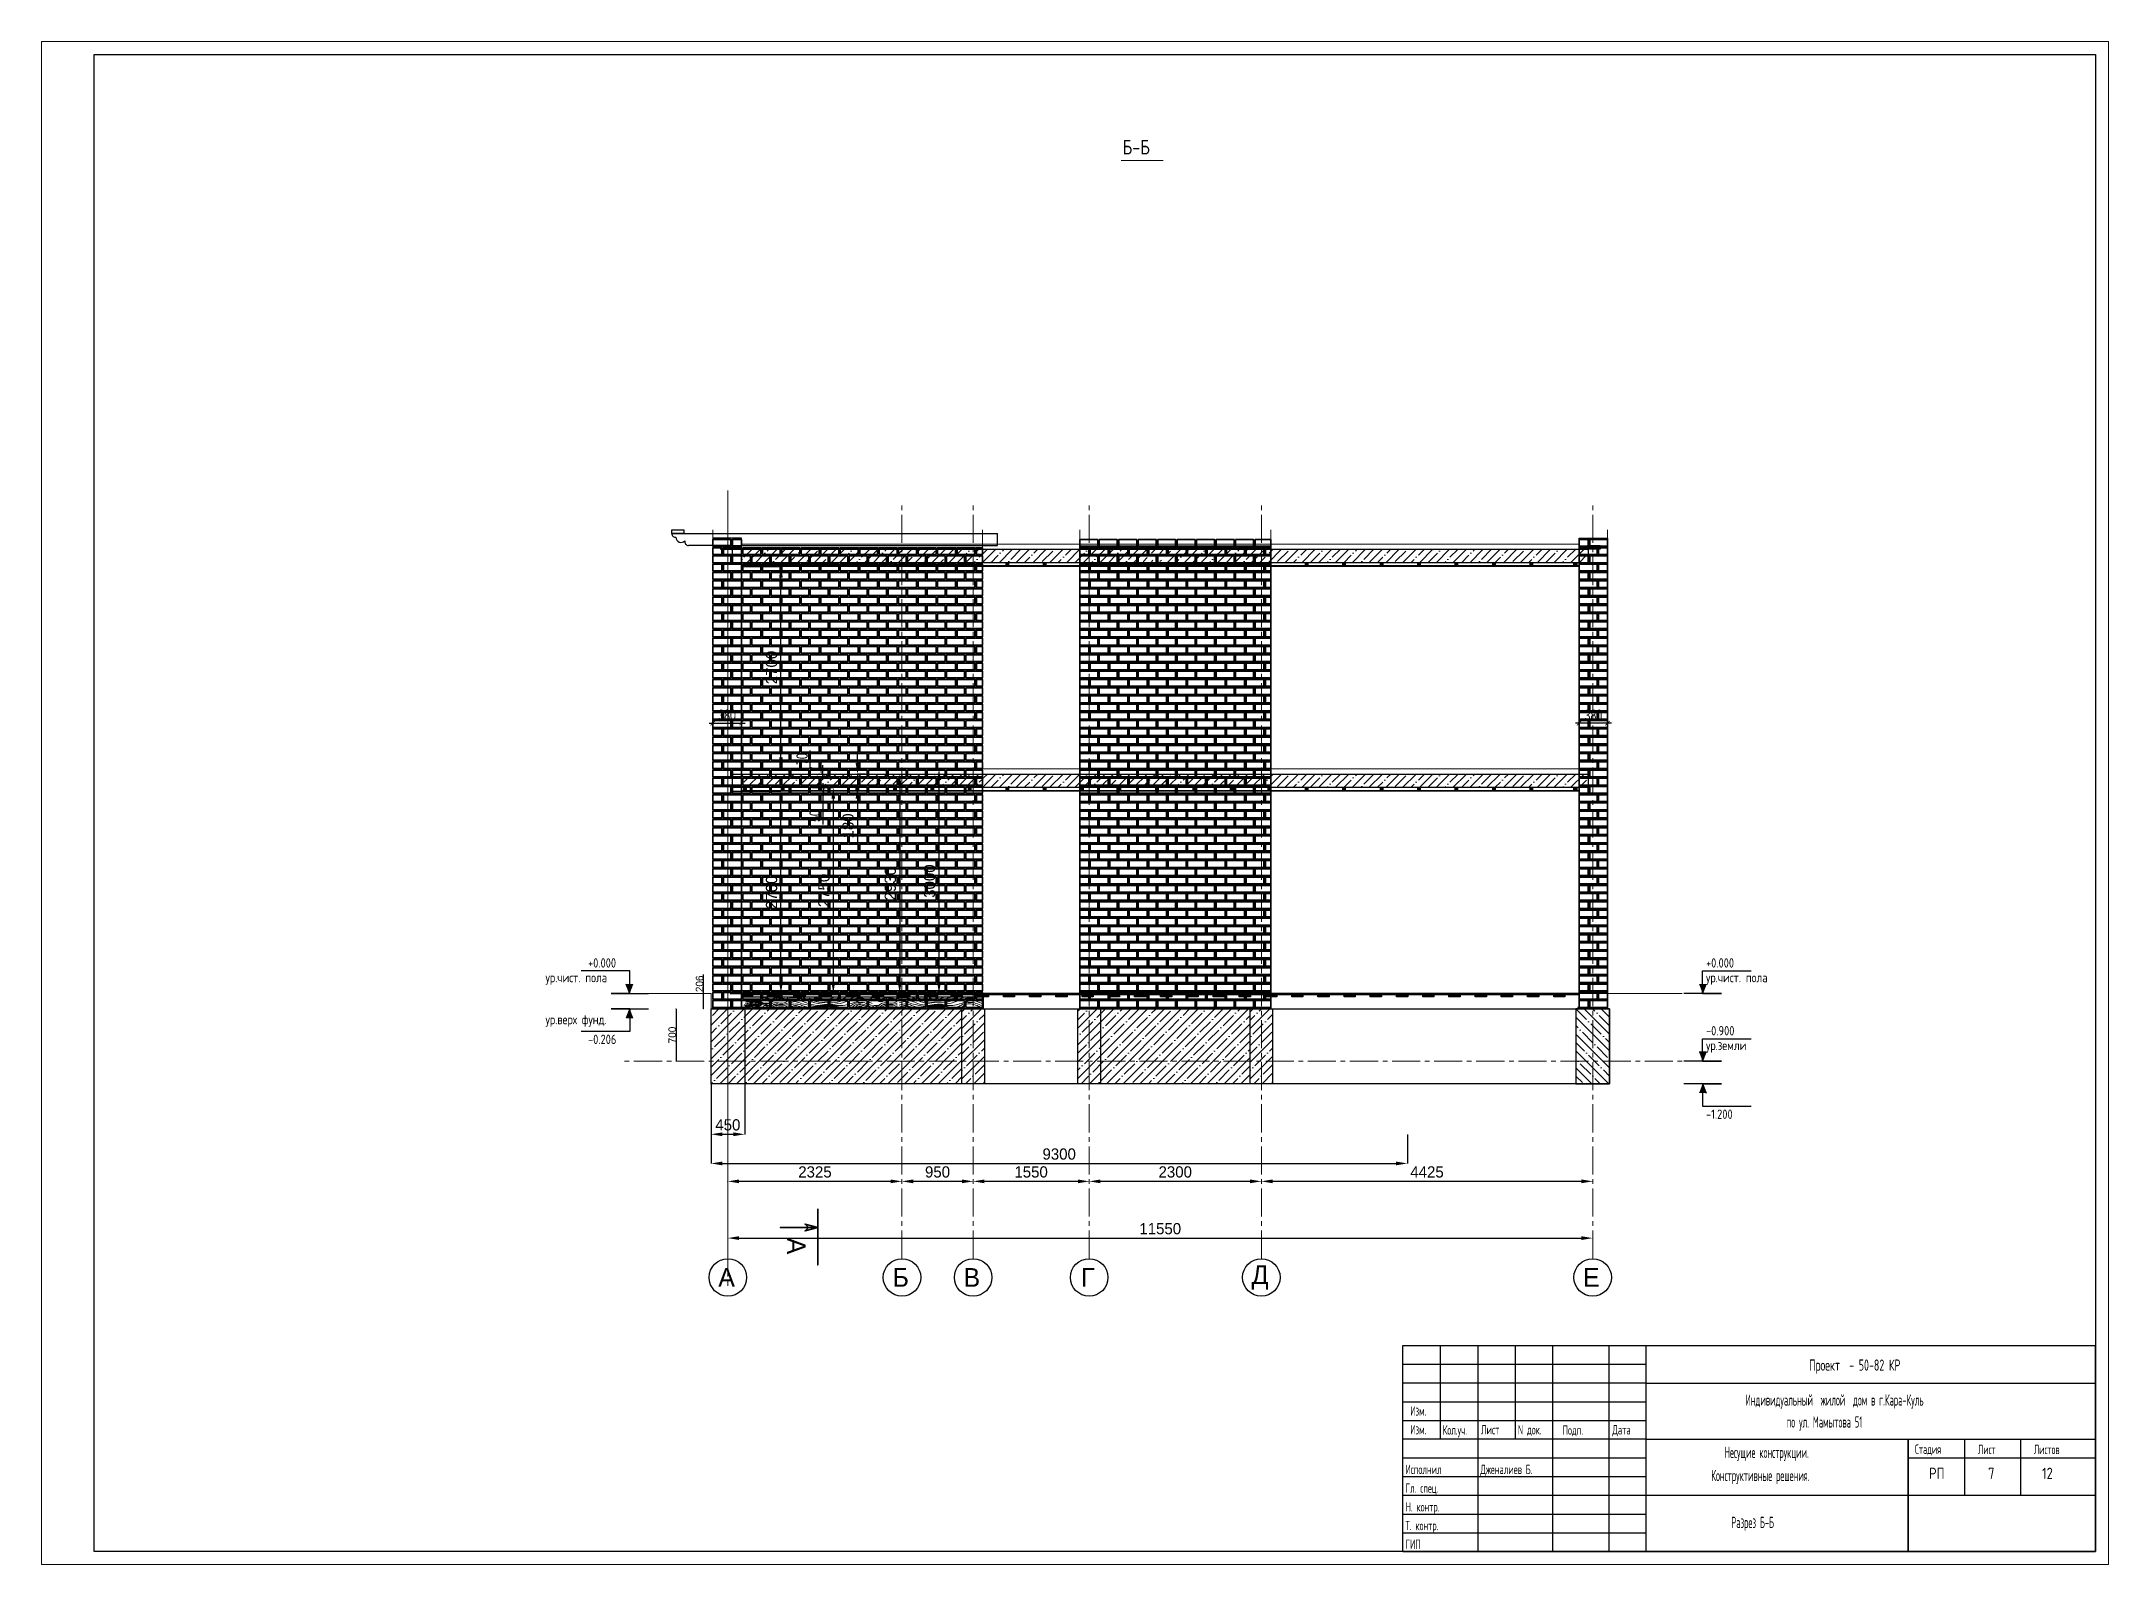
# Model space of a CAD drawing. Header units: millimetres. Extents: x 306212 to 393045, y -154783 to -111932.
# Drawn here: x 365434 to 393045, y -154783 to -134432 of the extents above; entities that cross this region are included whole.
import ezdxf
from ezdxf.enums import TextEntityAlignment as Align

# ---------------------------------------------------------------- set-up
doc = ezdxf.new("R2010")
doc.units = ezdxf.units.MM
doc.linetypes.add('CENTER2', pattern=[1.125, 0.75, -0.125, 0.125, -0.125])
for name, color, linetype in [('0 duvar', 2, 'Continuous'), ('AKS', 252, 'CENTER2'), ('ANTET', 7, 'Continuous')]:
    doc.layers.add(name, color=color, linetype=linetype)
for name, color, linetype, lineweight in [('ahsap', 222, 'Continuous', 13), ('OLCU', 7, 'Continuous', 13), ('YAZI-TURKCE', 5, 'Continuous', 13)]:
    doc.layers.add(name, color=color, linetype=linetype, lineweight=lineweight)
doc.styles.add('GOST 2.304', font='CS_Gost2304.shx')
doc.styles.add('SPDS', font='SPDS.shx')
doc.styles.add('TR', font='tsimplex.shx', dxfattribs={"width": 0.7})
doc.dimstyles.new('ISO-25', dxfattribs={"dimtxt": 100, "dimasz": 2.5, "dimexe": 1.25, "dimexo": 0.625, "dimtad": 1, "dimdec": 0, "dimtxsty": 'Standard', "dimcen": 2.5, "dimadec": 0, "dimazin": 0, "dimtfac": 1, "dimtdec": 0, "dimtmove": 0, "dimatfit": 3, "dimfxl": 0, "dimarcsym": 0})
doc.dimstyles.get("Standard").update_dxf_attribs({"dimtxt": 125, "dimasz": 60, "dimexe": 50, "dimexo": 50, "dimgap": 30, "dimtad": 1, "dimdec": 0, "dimzin": 0, "dimdsep": 46, "dimtxsty": 'TR', "dimblk": 'ARCHTICK', "dimcen": 90, "dimdle": 50, "dimclrt": 256, "dimadec": 0, "dimazin": 0, "dimtfac": 1, "dimtdec": 0, "dimtofl": 0, "dimtmove": 1, "dimatfit": 3, "dimldrblk": 'ARCHTICK', "dimfxl": 0, "dimtolj": 1, "dimtzin": 0, "dimarcsym": 0})
pattern_1 = [(45, (29611.11, 0), (-112.2532, 112.2532), []), (45, (29723.36, 0), (-112.2532, 112.2532), [198.4375, -39.6875, 0, -39.6875])]

msp = doc.modelspace()

# ---------------------------------------------------------------- texts
at = {"layer": '0 duvar', "color": 0, "ltscale": 0.071429, "style": 'SPDS'}
msp.add_text('Б-Б', height=195, dxfattribs=at).set_placement((379875.2, -135943.1))
for s, height, width, p in [('Проект  - 50-82 КР', 150, 0.8, (389044.7, -152191.5)), ('Изм.', 125, 0.7, (383716.4, -152791.9)), ('Индивидуальный  жилой  дом в г.Кара-Куль', 150, 0.65, (388194.6, -152657.8)), ('Изм.', 125, 0.7, (383716.4, -153041.9)), ('Кол.уч.', 125, 0.7, (384150.3, -153046)), ('Лист', 125, 0.7, (384662.3, -153042.2)), ('N док.', 125, 0.7, (385154.4, -153042.2)), ('Подп.', 125, 0.7, (385752.6, -153047.6)), ('Дата', 125, 0.7, (386416.7, -153043.3)), ('по ул. Мамытова 51', 150, 0.65, (388743.2, -152951.6)), ('Несущие конструкции.', 150, 0.65, (387914.7, -153357.3)), ('Стадия', 125, 0.65, (390457.4, -153302.3)), ('Лист', 125, 0.65, (391298.5, -153306)), ('Листов', 125, 0.65, (392045.4, -153306)), ('Исполнил', 125, 0.8, (383654.1, -153572.9)), ('Дженалиев Б.', 125, 0.8, (384654.1, -153572.9)), ('Конструктивные решения.', 150, 0.65, (387738.4, -153666.1)), ('Гл. спец.', 125, 0.8, (383654.1, -153822.9)), ('Н. контр.', 125, 0.8, (383654.1, -154072.9)), ('Т. контр.', 125, 0.8, (383654.1, -154322.9)), ('Разрез Б-Б', 150, 0.65, (388005, -154293.1)), ('ГИП', 125, 0.8, (383654.1, -154572.9))]:
    msp.add_text(s, height=height, dxfattribs=dict(at, width=width)).set_placement(p)
at = {"layer": 'AKS', "color": 1}
msp.add_text('А', height=250, rotation=270, dxfattribs=at).set_placement((375517.1, -150525.4), align=Align.MIDDLE)
for s, p in [('А', (374586.1, -150945.6)), ('Б', (376911.1, -150945.6)), ('В', (377861.1, -150945.6)), ('Г', (379411.1, -150945.6)), ('Д', (381711.1, -150945.6)), ('Е', (386136.1, -150945.6))]:
    msp.add_text(s, height=250, dxfattribs=at).set_placement(p, align=Align.MIDDLE)
at = {"layer": 'ANTET', "color": 2, "style": 'SPDS'}
for s, p in [('РП', (390749.9, -153637.5)), ('7', (391477.7, -153637.5)), ('12', (392227.7, -153637.5))]:
    msp.add_text(s, height=150, dxfattribs=at).set_placement(p, align=Align.CENTER)
at = {"layer": 'YAZI-TURKCE', "linetype": 'Continuous', "lineweight": 25, "ltscale": 50, "style": 'GOST 2.304'}
for s, p in [('+0.000', (372735.4, -146806.4)), ('+0.000', (387667.2, -146806.4)), ('ур.чист. пола', (372167.4, -147002.2)), ('ур.чист. пола', (387667.2, -147002.2)), ('ур.верх фунд.', (372167.4, -147562.8)), ('-0.206', (372735.4, -147827.4)), ('-0.900', (387667.2, -147712.4)), ('ур.земли', (387667.2, -147908.2)), ('-1.200', (387667.2, -148827.4))]:
    msp.add_text(s, height=125, dxfattribs=at).set_placement(p)

# ---------------------------------------------------------------- blocks, each defined once
blk = doc.blocks.new('*D749')
at = {"layer": 'ahsap', "color": 0, "lineweight": -2}
for p, q in [((381728, -149664), (381728, -149661)), ((386003, -149662), (381878, -149662)), ((386153, -149664), (386153, -149661))]:
    blk.add_line(p, q, dxfattribs=at)
at = {"layer": 'ahsap', "color": 0}
for points in [[(381878, -149637), (381878, -149687), (381728, -149662)], [(386003, -149637), (386003, -149687), (386153, -149662)]]:
    blk.add_solid(points, dxfattribs=at)
at = {"layer": 'DEFPOINTS', "color": 0}
for p in [(381728, -149662), (381728, -150391), (386153, -150391)]:
    blk.add_point(p, dxfattribs=at)
at = {"layer": 'ahsap', "color": 0, "insert": (383941, -149537), "char_height": 150, "attachment_point": 5}
blk.add_mtext('4425', dxfattribs=at)
blk = doc.blocks.new('*D750')
at = {"layer": 'ahsap', "color": 0, "lineweight": -2}
for p, q in [((379428, -149664), (379428, -149661)), ((381578, -149662), (379578, -149662)), ((381728, -149664), (381728, -149661))]:
    blk.add_line(p, q, dxfattribs=at)
at = {"layer": 'ahsap', "color": 0}
for points in [[(379578, -149637), (379578, -149687), (379428, -149662)], [(381578, -149637), (381578, -149687), (381728, -149662)]]:
    blk.add_solid(points, dxfattribs=at)
at = {"layer": 'DEFPOINTS', "color": 0}
for p in [(379428, -149662), (379428, -150391), (381728, -150391)]:
    blk.add_point(p, dxfattribs=at)
at = {"layer": 'ahsap', "color": 0, "insert": (380578, -149537), "char_height": 150, "attachment_point": 5}
blk.add_mtext('2300', dxfattribs=at)
blk = doc.blocks.new('*D751')
at = {"layer": 'ahsap', "color": 0, "lineweight": -2}
for p, q in [((377878, -149664), (377878, -149661)), ((379278, -149662), (378028, -149662)), ((379428, -149664), (379428, -149661))]:
    blk.add_line(p, q, dxfattribs=at)
at = {"layer": 'ahsap', "color": 0}
for points in [[(378028, -149637), (378028, -149687), (377878, -149662)], [(379278, -149637), (379278, -149687), (379428, -149662)]]:
    blk.add_solid(points, dxfattribs=at)
at = {"layer": 'DEFPOINTS', "color": 0}
for p in [(377878, -149662), (377878, -150391), (379428, -150391)]:
    blk.add_point(p, dxfattribs=at)
at = {"layer": 'ahsap', "color": 0, "insert": (378653, -149537), "char_height": 150, "attachment_point": 5}
blk.add_mtext('1550', dxfattribs=at)
blk = doc.blocks.new('*D752')
at = {"layer": 'ahsap', "color": 0, "lineweight": -2}
for p, q in [((376928, -149664), (376928, -149661)), ((377728, -149662), (377078, -149662)), ((377878, -149664), (377878, -149661))]:
    blk.add_line(p, q, dxfattribs=at)
at = {"layer": 'ahsap', "color": 0}
for points in [[(377078, -149637), (377078, -149687), (376928, -149662)], [(377728, -149637), (377728, -149687), (377878, -149662)]]:
    blk.add_solid(points, dxfattribs=at)
at = {"layer": 'DEFPOINTS', "color": 0}
for p in [(376928, -149662), (376928, -150391), (377878, -150391)]:
    blk.add_point(p, dxfattribs=at)
at = {"layer": 'ahsap', "color": 0, "insert": (377403, -149537), "char_height": 150, "attachment_point": 5}
blk.add_mtext('950', dxfattribs=at)
blk = doc.blocks.new('*D753')
at = {"layer": 'ahsap', "color": 0, "lineweight": -2}
for p, q in [((374603, -149664), (374603, -149661)), ((376778, -149662), (374753, -149662)), ((376928, -149664), (376928, -149661))]:
    blk.add_line(p, q, dxfattribs=at)
at = {"layer": 'ahsap', "color": 0}
for points in [[(374753, -149637), (374753, -149687), (374603, -149662)], [(376778, -149637), (376778, -149687), (376928, -149662)]]:
    blk.add_solid(points, dxfattribs=at)
at = {"layer": 'DEFPOINTS', "color": 0}
for p in [(374603, -149662), (374603, -150391), (376928, -150391)]:
    blk.add_point(p, dxfattribs=at)
at = {"layer": 'ahsap', "color": 0, "insert": (375766, -149537), "char_height": 150, "attachment_point": 5}
blk.add_mtext('2325', dxfattribs=at)
blk = doc.blocks.new('*D754')
at = {"layer": 'ahsap', "color": 0, "lineweight": -2}
for p, q in [((374603, -150422), (374603, -150419)), ((374753, -150420), (386003, -150420)), ((386153, -150422), (386153, -150419))]:
    blk.add_line(p, q, dxfattribs=at)
at = {"layer": 'ahsap', "color": 0}
for points in [[(374753, -150395), (374753, -150445), (374603, -150420)], [(386003, -150395), (386003, -150445), (386153, -150420)]]:
    blk.add_solid(points, dxfattribs=at)
at = {"layer": 'DEFPOINTS', "color": 0}
for p in [(386153, -150420), (374603, -150695), (386153, -150695)]:
    blk.add_point(p, dxfattribs=at)
at = {"layer": 'ahsap', "color": 0, "insert": (380378, -150295), "char_height": 150, "attachment_point": 5}
blk.add_mtext('11550', dxfattribs=at)
blk = doc.blocks.new('*D763')
at = {"layer": 'ahsap', "color": 0, "lineweight": -2}
for p, q in [((374828, -148358), (374828, -149034)), ((374378, -149033), (374378, -149034)), ((374528, -149033), (374678, -149033))]:
    blk.add_line(p, q, dxfattribs=at)
at = {"layer": 'ahsap', "color": 0}
for points in [[(374528, -149008), (374528, -149058), (374378, -149033)], [(374678, -149008), (374678, -149058), (374828, -149033)]]:
    blk.add_solid(points, dxfattribs=at)
at = {"layer": 'DEFPOINTS', "color": 0}
for p in [(374828, -148357), (374378, -149032), (374828, -149033)]:
    blk.add_point(p, dxfattribs=at)
at = {"layer": 'ahsap', "color": 0, "insert": (374603, -148908), "char_height": 150, "attachment_point": 5}
blk.add_mtext('450', dxfattribs=at)
blk = doc.blocks.new('*D764')
at = {"layer": 'ahsap', "color": 0, "lineweight": -2}
for p, q in [((374378, -148358), (374378, -149423)), ((383678, -149034), (383678, -149423)), ((374528, -149423), (383528, -149423))]:
    blk.add_line(p, q, dxfattribs=at)
at = {"layer": 'ahsap', "color": 0}
for points in [[(374528, -149398), (374528, -149448), (374378, -149423)], [(383528, -149398), (383528, -149448), (383678, -149423)]]:
    blk.add_solid(points, dxfattribs=at)
at = {"layer": 'DEFPOINTS', "color": 0}
for p in [(374378, -148357), (383678, -149033), (383678, -149423)]:
    blk.add_point(p, dxfattribs=at)
at = {"layer": 'ahsap', "color": 0, "insert": (379028, -149298), "char_height": 150, "attachment_point": 5}
blk.add_mtext('9300', dxfattribs=at)
blk = doc.blocks.new('Стрелка отметки')
at = {"layer": 'YAZI-TURKCE', "linetype": 'Continuous', "lineweight": 25, "ltscale": 50}
h = blk.add_hatch(color=256, dxfattribs=at)
h.paths.add_polyline_path([(332383, -147932), (332335, -147932), (332379, -148047), (332383, -148047)])
h.paths.add_polyline_path([(332431, -147932), (332383, -147932), (332383, -148047), (332387, -148047)])
for p, q in [((332383, -147757), (333031, -147757)), ((332383, -148057), (332383, -147757)), ((332383, -148057), (332431, -147932))]:
    blk.add_line(p, q, dxfattribs=at)
blk.add_lwpolyline([(332383, -148057), (332633, -148057), (332133, -148057)], dxfattribs=at)
blk = doc.blocks.new('*D761')
at = {"layer": 'ahsap', "color": 0, "lineweight": -2}
for p, q in [((374635, -144451), (375312, -144451)), ((375312, -147001), (375312, -144601)), ((374635, -147151), (375312, -147151))]:
    blk.add_line(p, q, dxfattribs=at)
at = {"layer": 'ahsap', "color": 0}
for points in [[(375287, -144601), (375337, -144601), (375312, -144451)], [(375287, -147001), (375337, -147001), (375312, -147151)]]:
    blk.add_solid(points, dxfattribs=at)
at = {"layer": 'DEFPOINTS', "color": 0}
for p in [(374634, -144451), (375312, -144451), (374634, -147151)]:
    blk.add_point(p, dxfattribs=at)
at = {"layer": 'ahsap', "color": 0, "insert": (375187, -145801), "char_height": 150, "attachment_point": 5, "rotation": 90}
blk.add_mtext('2700', dxfattribs=at)
blk = doc.blocks.new('*D762')
at = {"layer": 'ahsap', "color": 0, "lineweight": -2}
for p, q in [((376093, -144221), (376899, -144221)), ((376898, -144371), (376898, -147001)), ((376093, -147151), (376899, -147151))]:
    blk.add_line(p, q, dxfattribs=at)
at = {"layer": 'ahsap', "color": 0}
for points in [[(376873, -144371), (376923, -144371), (376898, -144221)], [(376873, -147001), (376923, -147001), (376898, -147151)]]:
    blk.add_solid(points, dxfattribs=at)
at = {"layer": 'DEFPOINTS', "color": 0}
for p in [(376093, -144221), (376093, -147151), (376898, -147151)]:
    blk.add_point(p, dxfattribs=at)
at = {"layer": 'ahsap', "color": 0, "insert": (376773, -145686), "char_height": 150, "attachment_point": 5, "rotation": 90}
blk.add_mtext('2930', dxfattribs=at)
blk = doc.blocks.new('*D756')
at = {"layer": 'ahsap', "color": 0, "lineweight": -2}
for p, q in [((377423, -144151), (377423, -144151)), ((377423, -147001), (377423, -144301)), ((377423, -147151), (377423, -147151))]:
    blk.add_line(p, q, dxfattribs=at)
at = {"layer": 'ahsap', "color": 0}
for points in [[(377398, -144301), (377448, -144301), (377423, -144151)], [(377398, -147001), (377448, -147001), (377423, -147151)]]:
    blk.add_solid(points, dxfattribs=at)
at = {"layer": 'DEFPOINTS', "color": 0}
for p in [(377423, -144151), (377423, -144151), (377423, -147151)]:
    blk.add_point(p, dxfattribs=at)
at = {"layer": 'ahsap', "color": 0, "insert": (377298, -145651), "char_height": 150, "attachment_point": 5, "rotation": 90}
blk.add_mtext('3000', dxfattribs=at)
blk = doc.blocks.new('*D757')
at = {"layer": 'ahsap', "color": 0, "lineweight": -2}
for p, q in [((375724, -144401), (376011, -144401)), ((376011, -144551), (376011, -147001)), ((375724, -147151), (376011, -147151))]:
    blk.add_line(p, q, dxfattribs=at)
at = {"layer": 'ahsap', "color": 0}
for points in [[(375986, -144551), (376036, -144551), (376011, -144401)], [(375986, -147001), (376036, -147001), (376011, -147151)]]:
    blk.add_solid(points, dxfattribs=at)
at = {"layer": 'DEFPOINTS', "color": 0}
for p in [(375723, -144401), (375723, -147151), (376011, -147151)]:
    blk.add_point(p, dxfattribs=at)
at = {"layer": 'ahsap', "color": 0, "insert": (375886, -145776), "char_height": 150, "attachment_point": 5, "rotation": 90}
blk.add_mtext('2750', dxfattribs=at)
blk = doc.blocks.new('*D759')
at = {"layer": 'ahsap', "color": 0, "lineweight": -2}
for p, q in [((376334, -144071), (376334, -143921)), ((376443, -144221), (376334, -144221)), ((376334, -144221), (376334, -144401)), ((376443, -144401), (376334, -144401)), ((376334, -144551), (376334, -145126))]:
    blk.add_line(p, q, dxfattribs=at)
at = {"layer": 'ahsap', "color": 0}
for points in [[(376309, -144071), (376359, -144071), (376334, -144221)], [(376309, -144551), (376359, -144551), (376334, -144401)]]:
    blk.add_solid(points, dxfattribs=at)
at = {"layer": 'DEFPOINTS', "color": 0}
for p in [(376334, -144401), (376444, -144221), (376444, -144401)]:
    blk.add_point(p, dxfattribs=at)
at = {"layer": 'ahsap', "color": 0, "insert": (376209, -144914), "char_height": 150, "attachment_point": 5, "rotation": 90}
blk.add_mtext('180', dxfattribs=at)
blk = doc.blocks.new('_ArchTick')
at = {"color": 0, "linetype": 'ByBlock', "const_width": 0.15}
blk.add_lwpolyline([(-0.5, -0.5), (0.5, 0.5)], dxfattribs=at)
blk = doc.blocks.new('*D760')
at = {"layer": 'DEFPOINTS', "color": 0}
for p in [(375874, -144401), (375874, -144451), (375874, -144451)]:
    blk.add_point(p, dxfattribs=at)
at = {"layer": 'OLCU', "color": 0, "lineweight": -2}
for p, q in [((375874, -144401), (375874, -144341)), ((375874, -144401), (375874, -144451)), ((375874, -144451), (375874, -144511)), ((375874, -144896), (375874, -144451))]:
    blk.add_line(p, q, dxfattribs=at)
at = {"layer": 'OLCU', "color": 0, "lineweight": -2, "xscale": 60, "yscale": 60, "zscale": 60}
for p, rotation in [((375874, -144401), 270), ((375874, -144451), 90)]:
    blk.add_blockref('_ArchTick', p, dxfattribs=dict(at, rotation=rotation))
at = {"layer": 'OLCU', "insert": (375769, -144781), "char_height": 150, "attachment_point": 5, "rotation": 90, "style": 'TR'}
blk.add_mtext('\\A1;50', dxfattribs=at)
blk = doc.blocks.new('*D758')
at = {"layer": 'DEFPOINTS', "color": 0}
for p in [(375870, -144151), (375874, -144151), (375874, -144221)]:
    blk.add_point(p, dxfattribs=at)
at = {"layer": 'OLCU', "color": 0, "lineweight": -2}
for p, q in [((375700, -144135), (375700, -143905)), ((375870, -144271), (375870, -144101)), ((375870, -144186), (375700, -144135)), ((375824, -144151), (375820, -144151)), ((375824, -144221), (375820, -144221))]:
    blk.add_line(p, q, dxfattribs=at)
at = {"layer": 'OLCU', "color": 0, "lineweight": -2, "xscale": 60, "yscale": 60, "zscale": 60}
for p, rotation in [((375870, -144151), 90), ((375870, -144221), 270)]:
    blk.add_blockref('_ArchTick', p, dxfattribs=dict(at, rotation=rotation))
at = {"layer": 'OLCU', "insert": (375595, -144020), "char_height": 150, "attachment_point": 5, "rotation": 90, "style": 'TR'}
blk.add_mtext('\\A1;70', dxfattribs=at)
blk = doc.blocks.new('*D767')
at = {"layer": 'ahsap', "color": 0, "lineweight": -2}
for p, q in [((374784, -141447), (375313, -141447)), ((375312, -143997), (375312, -141597)), ((374784, -144147), (375313, -144147))]:
    blk.add_line(p, q, dxfattribs=at)
at = {"layer": 'ahsap', "color": 0}
for points in [[(375287, -141597), (375337, -141597), (375312, -141447)], [(375287, -143997), (375337, -143997), (375312, -144147)]]:
    blk.add_solid(points, dxfattribs=at)
at = {"layer": 'DEFPOINTS', "color": 0}
for p in [(374783, -141447), (375312, -141447), (374783, -144147)]:
    blk.add_point(p, dxfattribs=at)
at = {"layer": 'ahsap', "color": 0, "insert": (375187, -142797), "char_height": 150, "attachment_point": 5, "rotation": 90}
blk.add_mtext('2700', dxfattribs=at)
blk = doc.blocks.new('*D755')
at = {"layer": 'DEFPOINTS', "color": 0}
for p in [(374783, -143541), (374403, -143727), (374783, -143727)]:
    blk.add_point(p, dxfattribs=at)
at = {"layer": 'OLCU', "color": 0, "lineweight": -2}
for p, q in [((374353, -143541), (374833, -143541)), ((374403, -143677), (374403, -143491)), ((374783, -143677), (374783, -143491))]:
    blk.add_line(p, q, dxfattribs=at)
at = {"layer": 'OLCU', "color": 0, "lineweight": -2, "xscale": 60, "yscale": 60, "zscale": 60, "rotation": 180}
blk.add_blockref('_ArchTick', (374403, -143541), dxfattribs=at)
at = {"layer": 'OLCU', "color": 0, "lineweight": -2, "xscale": 60, "yscale": 60, "zscale": 60}
blk.add_blockref('_ArchTick', (374783, -143541), dxfattribs=at)
at = {"layer": 'OLCU', "insert": (374593, -143436), "char_height": 150, "attachment_point": 5, "style": 'TR'}
blk.add_mtext('\\A1;380', dxfattribs=at)
blk = doc.blocks.new('*D765')
at = {"layer": 'ahsap', "color": 0, "lineweight": -2}
for p, q in [((374278, -147151), (374274, -147151)), ((374276, -147151), (374276, -146898)), ((374276, -147355), (374276, -147154)), ((374278, -147357), (374274, -147357))]:
    blk.add_line(p, q, dxfattribs=at)
at = {"layer": 'ahsap', "color": 0}
for points in [[(374275, -147154), (374276, -147154), (374276, -147151)], [(374275, -147355), (374276, -147355), (374276, -147357)]]:
    blk.add_solid(points, dxfattribs=at)
at = {"layer": 'DEFPOINTS', "color": 0}
for p in [(374276, -147151), (374828, -147151), (374828, -147357)]:
    blk.add_point(p, dxfattribs=at)
at = {"layer": 'ahsap', "color": 0, "insert": (374225, -147023), "char_height": 100, "attachment_point": 5, "rotation": 90}
blk.add_mtext('206', dxfattribs=at)
blk = doc.blocks.new('*D766')
at = {"layer": 'ahsap', "color": 0, "lineweight": -2}
for p, q in [((373913, -147357), (373910, -147357)), ((373911, -147360), (373911, -148055)), ((373913, -148057), (373910, -148057))]:
    blk.add_line(p, q, dxfattribs=at)
at = {"layer": 'ahsap', "color": 0}
for points in [[(373911, -147360), (373912, -147360), (373911, -147357)], [(373911, -148055), (373912, -148055), (373911, -148057)]]:
    blk.add_solid(points, dxfattribs=at)
at = {"layer": 'DEFPOINTS', "color": 0}
for p in [(374378, -147357), (373911, -148057), (374378, -148057)]:
    blk.add_point(p, dxfattribs=at)
at = {"layer": 'ahsap', "color": 0, "insert": (373860, -147707), "char_height": 100, "attachment_point": 5, "rotation": 90}
blk.add_mtext('700', dxfattribs=at)
blk = doc.blocks.new('*D768')
at = {"layer": 'DEFPOINTS', "color": 0}
for p in [(385973, -143541), (385973, -143727), (386353, -143727)]:
    blk.add_point(p, dxfattribs=at)
at = {"layer": 'OLCU', "color": 0, "lineweight": -2}
for p, q in [((386403, -143541), (385923, -143541)), ((385973, -143677), (385973, -143491)), ((386353, -143677), (386353, -143491))]:
    blk.add_line(p, q, dxfattribs=at)
at = {"layer": 'OLCU', "color": 0, "lineweight": -2, "xscale": 60, "yscale": 60, "zscale": 60, "rotation": 180}
blk.add_blockref('_ArchTick', (385973, -143541), dxfattribs=at)
at = {"layer": 'OLCU', "color": 0, "lineweight": -2, "xscale": 60, "yscale": 60, "zscale": 60}
blk.add_blockref('_ArchTick', (386353, -143541), dxfattribs=at)
at = {"layer": 'OLCU', "insert": (386163, -143436), "char_height": 150, "attachment_point": 5, "style": 'TR'}
blk.add_mtext('\\A1;380', dxfattribs=at)

# ---------------------------------------------------------------- dimensions: what is measured, and where the dimension line sits
at = {"layer": 'ahsap', "color": 2}
for base, p1, p2, picture, middle in [((375312.3, -141447.4), (374783.4, -144147.4), (374783.4, -141447.4), '*D767', (375187.3, -142797.4)), ((376010.6, -147151.4), (375723, -144401.4), (375723, -147151.4), '*D757', (375885.6, -145776.4)), ((376898.4, -147151.4), (376092.6, -144221.4), (376092.6, -147151.4), '*D762', (376773.4, -145686.4)), ((377423.2, -144151.4), (377423.2, -147151.4), (377423.2, -144151.4), '*D756', (377298.2, -145651.4)), ((375312.1, -144451.4), (374633.9, -147151.4), (374633.9, -144451.4), '*D761', (375187.1, -145801.4))]:
    dim = msp.add_linear_dim(base=base, p1=p1, p2=p2, angle=90, dimstyle='ISO-25', override={"dimtxt": 150, "dimasz": 150, "dimexe": 0.25, "dimgap": 50, "dimdle": 0.25, "dimfxl": 0.25}, dxfattribs=at)
    dim.commit()
    dim.dimension.update_dxf_attribs({"geometry": picture, "text_midpoint": middle})
at = {"layer": 'ahsap', "color": 0}
dim = msp.add_linear_dim(base=(376333.8, -144401.4), p1=(376443.8, -144221.4), p2=(376443.8, -144401.4), angle=90, dimstyle='ISO-25', override={"dimtxt": 150, "dimasz": 150, "dimexe": 0.25, "dimgap": 50, "dimdle": 0.25, "dimfxl": 0.25}, dxfattribs=at)
dim.commit()
dim.dimension.update_dxf_attribs({"geometry": '*D759', "text_midpoint": (376208.8, -144913.9)})
at = {"layer": 'ahsap'}
for base, p1, p2, picture, middle in [((374275.5, -147151.4), (374828.4, -147357.4), (374828.4, -147151.4), '*D765', (374224.9, -147023.3)), ((373911.1, -148057.4), (374378.4, -147357.4), (374378.4, -148057.4), '*D766', (373860.5, -147707.4))]:
    dim = msp.add_linear_dim(base=base, p1=p1, p2=p2, angle=90, dimstyle='ISO-25', override={"dimfxl": 2, "dimfxlon": 1}, dxfattribs=at)
    dim.commit()
    dim.dimension.update_dxf_attribs({"geometry": picture, "text_midpoint": middle})
at = {"layer": 'ahsap', "color": 0}
for base, p1, p2, picture, middle in [((374828.4, -149033.5), (374378.4, -149032.4), (374828.4, -148357.4), '*D763', (374603.4, -149033.5)), ((383678.4, -149423.1), (374378.4, -148357.4), (383678.4, -149033), '*D764', (379028.4, -149423.1))]:
    dim = msp.add_linear_dim(base=base, p1=p1, p2=p2, dimstyle='ISO-25', override={"dimtxt": 150, "dimasz": 150, "dimexe": 0.25, "dimgap": 50, "dimdle": 0.25, "dimfxl": 0.25}, dxfattribs=at)
    dim.commit()
    dim.dimension.update_dxf_attribs({"geometry": picture, "text_midpoint": middle, "dimtype": 160})
for base, p1, p2, picture, middle in [((374603.4, -149662.3), (376928.4, -150391.3), (374603.4, -150391.3), '*D753', (375765.9, -149537.3)), ((376928.4, -149662.3), (377878.4, -150391.3), (376928.4, -150391.3), '*D752', (377403.4, -149537.3)), ((377878.4, -149662.3), (379428.4, -150391.3), (377878.4, -150391.3), '*D751', (378653.4, -149537.3)), ((379428.4, -149662.3), (381728.4, -150391.3), (379428.4, -150391.3), '*D750', (380578.4, -149537.3)), ((381728.4, -149662.3), (386153.4, -150391.3), (381728.4, -150391.3), '*D749', (383940.9, -149537.3)), ((386153.4, -150420.3), (374603.4, -150695.1), (386153.4, -150695.1), '*D754', (380378.4, -150295.3))]:
    dim = msp.add_linear_dim(base=base, p1=p1, p2=p2, dimstyle='ISO-25', override={"dimtxt": 150, "dimasz": 150, "dimgap": 50, "dimfxl": 2, "dimfxlon": 1}, dxfattribs=at)
    dim.commit()
    dim.dimension.update_dxf_attribs({"geometry": picture, "text_midpoint": middle})
at = {"layer": 'OLCU'}
dim = msp.add_linear_dim(base=(374783.4, -143541), p1=(374403.4, -143727.4), p2=(374783.4, -143727.4), dimstyle='Standard', override={"dimtxt": 150}, dxfattribs=at)
dim.commit()
dim.dimension.update_dxf_attribs({"geometry": '*D755', "text_midpoint": (374593.4, -143436)})
for base, p1, p2, angle, picture, middle in [((385973.4, -143541), (386353.4, -143727.4), (385973.4, -143727.4), 180, '*D768', (386163.4, -143436)), ((375870.2, -144151.4), (375873.9, -144221.4), (375873.9, -144151.4), 90, '*D758', (375595.2, -144105.4))]:
    dim = msp.add_linear_dim(base=base, p1=p1, p2=p2, angle=angle, dimstyle='Standard', override={"dimtxt": 150}, dxfattribs=at)
    dim.commit()
    dim.dimension.update_dxf_attribs({"geometry": picture, "text_midpoint": middle})
dim = msp.add_linear_dim(base=(375873.8, -144451.4), p1=(375873.8, -144401.4), p2=(375873.8, -144451.4), angle=90, dimstyle='Standard', override={"dimtxt": 150}, dxfattribs=at)
dim.commit()
dim.dimension.update_dxf_attribs({"geometry": '*D760', "text_midpoint": (375796.8, -144780.8), "dimtype": 160})

# ---------------------------------------------------------------- hatches: boundary and pattern name
at = {"layer": 'ahsap'}
h = msp.add_hatch(dxfattribs=at)
h.set_pattern_fill('ANSI35', color=251, scale=25, style=0)
h.set_pattern_definition([(45, (29611.11, 3004), (-112.2532, 112.2532), []), (45, (29723.36, 3004), (-112.2532, 112.2532), [198.4375, -39.6875, 0, -39.6875])])
h.paths.add_polyline_path([(386093.4, -141217.4), (381853.4, -141217.4), (381853.4, -141253.4), (381853.4, -141397.4), (386093.4, -141397.4)], flags=16)
h.paths.add_polyline_path([(379428.4, -141217.4), (379303.4, -141217.4), (379303.4, -141253.4), (379428.4, -141253.4)])
h.paths.add_polyline_path([(379428.4, -141253.4), (379303.4, -141253.4), (379303.4, -141273.4), (379423.4, -141273.4), (379428.4, -141273.4)])
h.paths.add_polyline_path([(379423.4, -141273.4), (379303.4, -141273.4), (379303.4, -141363.4), (379423.4, -141363.4)])
h.paths.add_polyline_path([(379428.4, -141363.4), (379303.4, -141363.4), (379303.4, -141383.4), (379428.4, -141383.4)])
h.paths.add_polyline_path([(379428.4, -141383.4), (379303.4, -141383.4), (379303.4, -141397.4), (379428.4, -141397.4)])
h.paths.add_polyline_path([(379543.4, -141383.4), (379428.4, -141383.4), (379428.4, -141397.4), (379543.4, -141397.4)])
h.paths.add_polyline_path([(381853.4, -141363.4), (379428.4, -141363.4), (379428.4, -141383.4), (379543.4, -141383.4), (381853.4, -141383.4)])
h.paths.add_polyline_path([(379443.4, -141273.4), (379428.4, -141273.4), (379428.4, -141363.4), (379443.4, -141363.4)])
h.paths.add_polyline_path([(381853.4, -141253.4), (379428.4, -141253.4), (379428.4, -141273.4), (379503.4, -141273.4), (379683.4, -141273.4), (381853.4, -141273.4)])
h.paths.add_polyline_path([(379428.4, -141273.4), (379423.4, -141273.4), (379423.4, -141363.4), (379428.4, -141363.4)])
h.paths.add_polyline_path([(379543.4, -141217.4), (379428.4, -141217.4), (379428.4, -141253.4), (379503.4, -141253.4), (379543.4, -141253.4)])
h.paths.add_polyline_path([(379563.4, -141217.4), (379543.4, -141217.4), (379543.4, -141253.4), (379563.4, -141253.4)])
h.paths.add_polyline_path([(379803.4, -141217.4), (379563.4, -141217.4), (379563.4, -141253.4), (379763.4, -141253.4), (379803.4, -141253.4)])
h.paths.add_polyline_path([(379703.4, -141273.4), (379683.4, -141273.4), (379683.4, -141363.4), (379703.4, -141363.4)])
h.paths.add_polyline_path([(379683.4, -141273.4), (379443.4, -141273.4), (379443.4, -141363.4), (379643.4, -141363.4), (379683.4, -141363.4)])
h.paths.add_polyline_path([(379803.4, -141383.4), (379563.4, -141383.4), (379563.4, -141397.4), (379803.4, -141397.4)])
h.paths.add_polyline_path([(379563.4, -141383.4), (379543.4, -141383.4), (379543.4, -141397.4), (379563.4, -141397.4)])
h.paths.add_polyline_path([(379823.4, -141383.4), (379803.4, -141383.4), (379803.4, -141397.4), (379823.4, -141397.4)])
h.paths.add_polyline_path([(379943.4, -141273.4), (379703.4, -141273.4), (379703.4, -141363.4), (379903.4, -141363.4), (379943.4, -141363.4)])
h.paths.add_polyline_path([(379823.4, -141217.4), (379803.4, -141217.4), (379803.4, -141253.4), (379823.4, -141253.4)])
h.paths.add_polyline_path([(380063.4, -141217.4), (379823.4, -141217.4), (379823.4, -141253.4), (380023.4, -141253.4), (380063.4, -141253.4)])
h.paths.add_polyline_path([(380083.4, -141217.4), (380063.4, -141217.4), (380063.4, -141253.4), (380083.4, -141253.4)])
h.paths.add_polyline_path([(379963.4, -141273.4), (379943.4, -141273.4), (379943.4, -141363.4), (379963.4, -141363.4)])
h.paths.add_polyline_path([(380203.4, -141273.4), (379963.4, -141273.4), (379963.4, -141363.4), (380163.4, -141363.4), (380203.4, -141363.4)])
h.paths.add_polyline_path([(380063.4, -141383.4), (379823.4, -141383.4), (379823.4, -141397.4), (380063.4, -141397.4)])
h.paths.add_polyline_path([(380343.4, -141383.4), (380323.4, -141383.4), (380323.4, -141397.4), (380343.4, -141397.4)])
h.paths.add_polyline_path([(380083.4, -141383.4), (380063.4, -141383.4), (380063.4, -141397.4), (380083.4, -141397.4)])
h.paths.add_polyline_path([(380323.4, -141217.4), (380083.4, -141217.4), (380083.4, -141253.4), (380283.4, -141253.4), (380323.4, -141253.4)])
h.paths.add_polyline_path([(380343.4, -141217.4), (380323.4, -141217.4), (380323.4, -141253.4), (380343.4, -141253.4)])
h.paths.add_polyline_path([(380483.4, -141273.4), (380463.4, -141273.4), (380463.4, -141363.4), (380483.4, -141363.4)])
h.paths.add_polyline_path([(380583.4, -141217.4), (380343.4, -141217.4), (380343.4, -141253.4), (380543.4, -141253.4), (380583.4, -141253.4)])
h.paths.add_polyline_path([(380603.4, -141217.4), (380583.4, -141217.4), (380583.4, -141253.4), (380603.4, -141253.4)])
h.paths.add_polyline_path([(380723.4, -141273.4), (380483.4, -141273.4), (380483.4, -141363.4), (380683.4, -141363.4), (380723.4, -141363.4)])
h.paths.add_polyline_path([(380583.4, -141383.4), (380343.4, -141383.4), (380343.4, -141397.4), (380583.4, -141397.4)])
h.paths.add_polyline_path([(380603.4, -141383.4), (380583.4, -141383.4), (380583.4, -141397.4), (380603.4, -141397.4)])
h.paths.add_polyline_path([(380843.4, -141383.4), (380603.4, -141383.4), (380603.4, -141397.4), (380843.4, -141397.4)])
h.paths.add_polyline_path([(386093.4, -141217.4), (380843.4, -141217.4), (380843.4, -141253.4), (381853.4, -141253.4), (381853.4, -141273.4), (380723.4, -141273.4), (380723.4, -141363.4), (381853.4, -141363.4), (381853.4, -141383.4), (380843.4, -141383.4), (380843.4, -141397.4), (386093.4, -141397.4)])
h.paths.add_polyline_path([(380843.4, -141217.4), (380603.4, -141217.4), (380603.4, -141253.4), (380803.4, -141253.4), (380843.4, -141253.4)])
h.paths.add_polyline_path([(379303.4, -141217.4), (378013.4, -141217.4), (378003.4, -141217.4), (378003.4, -141397.4), (378013.4, -141397.4), (379303.4, -141397.4), (379303.4, -141383.4)])
h.paths.add_polyline_path([(386093.4, -141217.4), (381853.4, -141217.4), (381853.4, -141253.4), (381853.4, -141397.4), (386093.4, -141397.4)], flags=17)
h.paths.add_polyline_path([(378013.4, -141270.9), (378013.4, -141250.9), (378013.4, -141217.4), (374783.4, -141217.4), (374783.4, -141250.9), (374783.4, -141270.9), (374783.4, -141360.9), (374783.4, -141380.9), (374783.4, -141397.4), (378013.4, -141397.4), (378013.4, -141380.9), (378013.4, -141360.9)])
h = msp.add_hatch(dxfattribs=at)
h.set_pattern_fill('ANSI35', color=251, scale=25, style=0)
h.set_pattern_definition(pattern_1)
h.paths.add_polyline_path([(380463.4, -144277.4), (380223.4, -144277.4), (380223.4, -144367.4), (380423.4, -144367.4), (380463.4, -144367.4)])
h.paths.add_polyline_path([(386093.4, -144221.4), (381853.4, -144221.4), (381853.4, -144257.4), (381853.4, -144401.4), (386093.4, -144401.4)], flags=16)
h.paths.add_polyline_path([(379428.4, -144221.4), (379303.4, -144221.4), (379303.4, -144257.4), (379428.4, -144257.4)])
h.paths.add_polyline_path([(379428.4, -144257.4), (379303.4, -144257.4), (379303.4, -144277.4), (379423.4, -144277.4), (379428.4, -144277.4)])
h.paths.add_polyline_path([(379423.4, -144277.4), (379303.4, -144277.4), (379303.4, -144367.4), (379423.4, -144367.4)])
h.paths.add_polyline_path([(379428.4, -144367.4), (379303.4, -144367.4), (379303.4, -144387.4), (379428.4, -144387.4)])
h.paths.add_polyline_path([(379428.4, -144387.4), (379303.4, -144387.4), (379303.4, -144401.4), (379428.4, -144401.4)])
h.paths.add_polyline_path([(379543.4, -144387.4), (379428.4, -144387.4), (379428.4, -144401.4), (379543.4, -144401.4)])
h.paths.add_polyline_path([(381853.4, -144367.4), (379428.4, -144367.4), (379428.4, -144387.4), (379543.4, -144387.4), (381853.4, -144387.4)])
h.paths.add_polyline_path([(379443.4, -144277.4), (379428.4, -144277.4), (379428.4, -144367.4), (379443.4, -144367.4)])
h.paths.add_polyline_path([(381853.4, -144257.4), (379428.4, -144257.4), (379428.4, -144277.4), (379503.4, -144277.4), (379683.4, -144277.4), (381853.4, -144277.4)])
h.paths.add_polyline_path([(379428.4, -144277.4), (379423.4, -144277.4), (379423.4, -144367.4), (379428.4, -144367.4)])
h.paths.add_polyline_path([(379543.4, -144221.4), (379428.4, -144221.4), (379428.4, -144257.4), (379503.4, -144257.4), (379543.4, -144257.4)])
h.paths.add_polyline_path([(379563.4, -144221.4), (379543.4, -144221.4), (379543.4, -144257.4), (379563.4, -144257.4)])
h.paths.add_polyline_path([(379803.4, -144221.4), (379563.4, -144221.4), (379563.4, -144257.4), (379763.4, -144257.4), (379803.4, -144257.4)])
h.paths.add_polyline_path([(379703.4, -144277.4), (379683.4, -144277.4), (379683.4, -144367.4), (379703.4, -144367.4)])
h.paths.add_polyline_path([(379683.4, -144277.4), (379443.4, -144277.4), (379443.4, -144367.4), (379643.4, -144367.4), (379683.4, -144367.4)])
h.paths.add_polyline_path([(379803.4, -144387.4), (379563.4, -144387.4), (379563.4, -144401.4), (379803.4, -144401.4)])
h.paths.add_polyline_path([(379563.4, -144387.4), (379543.4, -144387.4), (379543.4, -144401.4), (379563.4, -144401.4)])
h.paths.add_polyline_path([(379823.4, -144387.4), (379803.4, -144387.4), (379803.4, -144401.4), (379823.4, -144401.4)])
h.paths.add_polyline_path([(379943.4, -144277.4), (379703.4, -144277.4), (379703.4, -144367.4), (379903.4, -144367.4), (379943.4, -144367.4)])
h.paths.add_polyline_path([(379823.4, -144221.4), (379803.4, -144221.4), (379803.4, -144257.4), (379823.4, -144257.4)])
h.paths.add_polyline_path([(380063.4, -144221.4), (379823.4, -144221.4), (379823.4, -144257.4), (380023.4, -144257.4), (380063.4, -144257.4)])
h.paths.add_polyline_path([(380083.4, -144221.4), (380063.4, -144221.4), (380063.4, -144257.4), (380083.4, -144257.4)])
h.paths.add_polyline_path([(379963.4, -144277.4), (379943.4, -144277.4), (379943.4, -144367.4), (379963.4, -144367.4)])
h.paths.add_polyline_path([(380203.4, -144277.4), (379963.4, -144277.4), (379963.4, -144367.4), (380163.4, -144367.4), (380203.4, -144367.4)])
h.paths.add_polyline_path([(380063.4, -144387.4), (379823.4, -144387.4), (379823.4, -144401.4), (380063.4, -144401.4)])
h.paths.add_polyline_path([(380343.4, -144387.4), (380323.4, -144387.4), (380323.4, -144401.4), (380343.4, -144401.4)])
h.paths.add_polyline_path([(380083.4, -144387.4), (380063.4, -144387.4), (380063.4, -144401.4), (380083.4, -144401.4)])
h.paths.add_polyline_path([(380323.4, -144221.4), (380083.4, -144221.4), (380083.4, -144257.4), (380283.4, -144257.4), (380323.4, -144257.4)])
h.paths.add_polyline_path([(380343.4, -144221.4), (380323.4, -144221.4), (380323.4, -144257.4), (380343.4, -144257.4)])
h.paths.add_polyline_path([(380483.4, -144277.4), (380463.4, -144277.4), (380463.4, -144367.4), (380483.4, -144367.4)])
h.paths.add_polyline_path([(380583.4, -144221.4), (380343.4, -144221.4), (380343.4, -144257.4), (380543.4, -144257.4), (380583.4, -144257.4)])
h.paths.add_polyline_path([(380603.4, -144221.4), (380583.4, -144221.4), (380583.4, -144257.4), (380603.4, -144257.4)])
h.paths.add_polyline_path([(380723.4, -144277.4), (380483.4, -144277.4), (380483.4, -144367.4), (380683.4, -144367.4), (380723.4, -144367.4)])
h.paths.add_polyline_path([(380583.4, -144387.4), (380343.4, -144387.4), (380343.4, -144401.4), (380583.4, -144401.4)])
h.paths.add_polyline_path([(380603.4, -144387.4), (380583.4, -144387.4), (380583.4, -144401.4), (380603.4, -144401.4)])
h.paths.add_polyline_path([(380843.4, -144387.4), (380603.4, -144387.4), (380603.4, -144401.4), (380843.4, -144401.4)])
h.paths.add_polyline_path([(386093.4, -144221.4), (380843.4, -144221.4), (380843.4, -144257.4), (381853.4, -144257.4), (381853.4, -144277.4), (380723.4, -144277.4), (380723.4, -144367.4), (381853.4, -144367.4), (381853.4, -144387.4), (380843.4, -144387.4), (380843.4, -144401.4), (386093.4, -144401.4)])
h.paths.add_polyline_path([(380843.4, -144221.4), (380603.4, -144221.4), (380603.4, -144257.4), (380803.4, -144257.4), (380843.4, -144257.4)])
h.paths.add_polyline_path([(379303.4, -144221.4), (378013.4, -144221.4), (378003.4, -144221.4), (378003.4, -144401.4), (378013.4, -144401.4), (379303.4, -144401.4), (379303.4, -144387.4)])
h.paths.add_polyline_path([(386093.4, -144221.4), (381853.4, -144221.4), (381853.4, -144257.4), (381853.4, -144401.4), (386093.4, -144401.4)], flags=17)
h.paths.add_polyline_path([(378013.4, -144274.9), (378013.4, -144254.9), (378013.4, -144221.4), (374783.4, -144221.4), (374783.4, -144254.9), (374783.4, -144274.9), (374783.4, -144364.9), (374783.4, -144384.9), (374783.4, -144401.4), (378013.4, -144401.4), (378013.4, -144384.9), (378013.4, -144364.9)])
h = msp.add_hatch(dxfattribs=at)
h.set_pattern_fill('ANSI35', color=251, scale=25, style=0)
h.set_pattern_definition(pattern_1)
h.paths.add_polyline_path([(376928.4, -148057.4), (377728.4, -148057.4), (377728.4, -147357.4), (376928.4, -147357.4)])
h.paths.add_polyline_path([(377728.4, -148357.4), (377728.4, -148057.4), (376928.4, -148057.4), (376928.4, -148357.4)])
h.paths.add_polyline_path([(376928.4, -148357.4), (376928.4, -148057.4), (374828.4, -148057.4), (374828.4, -148357.4)])
h.paths.add_polyline_path([(376928.4, -148057.4), (376928.4, -147357.4), (374828.4, -147357.4), (374828.4, -148057.4)])
h.paths.add_polyline_path([(374603.4, -147357.4), (374378.4, -147357.4), (374378.4, -148057.4), (374603.4, -148057.4)])
h.paths.add_polyline_path([(374603.4, -148057.4), (374378.4, -148057.4), (374378.4, -148357.4), (374603.4, -148357.4)])
h.paths.add_polyline_path([(374603.4, -148357.4), (374828.4, -148357.4), (374828.4, -148057.4), (374603.4, -148057.4)])
h.paths.add_polyline_path([(374828.4, -147357.4), (374603.4, -147357.4), (374603.4, -148057.4), (374828.4, -148057.4)])
h = msp.add_hatch(dxfattribs=at)
h.set_pattern_fill('ANSI35', color=251, scale=25, style=0)
h.set_pattern_definition([(45, (55906, 0), (-112.2532, 112.2532), []), (45, (56018.26, 0), (-112.2532, 112.2532), [198.4375, -39.6875, 0, -39.6875])])
h.paths.add_polyline_path([(378028.4, -148057.4), (378028.4, -147357.4), (377878.4, -147357.4), (377878.4, -148057.4)])
h.paths.add_polyline_path([(378028.4, -148357.4), (378028.4, -148057.4), (377878.4, -148057.4), (377878.4, -148357.4)])
h.paths.add_polyline_path([(377728.4, -148057.4), (377728.4, -148357.4), (377878.4, -148357.4), (377878.4, -148057.4)])
h.paths.add_polyline_path([(377728.4, -147357.4), (377728.4, -148057.4), (377878.4, -148057.4), (377878.4, -147357.4)])
h = msp.add_hatch(dxfattribs=at)
h.set_pattern_fill('ANSI35', color=251, scale=25, style=0)
h.set_pattern_definition(pattern_1)
h.paths.add_polyline_path([(381578.4, -148057.4), (379578.4, -148057.4), (379578.4, -148357.4), (381578.4, -148357.4)])
h.paths.add_polyline_path([(381578.4, -147357.4), (379578.4, -147357.4), (379578.4, -148057.4), (381578.4, -148057.4)])
h.paths.add_polyline_path([(379578.4, -148057.4), (379578.4, -147357.4), (379428.4, -147357.4), (379428.4, -148057.4)])
h.paths.add_polyline_path([(379578.4, -148357.4), (379578.4, -148057.4), (379428.4, -148057.4), (379428.4, -148357.4)])
h.paths.add_polyline_path([(379278.4, -148057.4), (379278.4, -148357.4), (379428.4, -148357.4), (379428.4, -148057.4)])
h.paths.add_polyline_path([(379278.4, -147357.4), (379278.4, -148057.4), (379428.4, -148057.4), (379428.4, -147357.4)])
h = msp.add_hatch(dxfattribs=at)
h.set_pattern_fill('ANSI35', color=251, scale=25, style=0)
h.set_pattern_definition([(45, (59756, 0), (-112.2532, 112.2532), []), (45, (59868.26, 0), (-112.2532, 112.2532), [198.4375, -39.6875, 0, -39.6875])])
h.paths.add_polyline_path([(381878.4, -148057.4), (381878.4, -147357.4), (381728.4, -147357.4), (381728.4, -148057.4)])
h.paths.add_polyline_path([(381878.4, -148357.4), (381878.4, -148057.4), (381728.4, -148057.4), (381728.4, -148357.4)])
h.paths.add_polyline_path([(381578.4, -148057.4), (381578.4, -148357.4), (381728.4, -148357.4), (381728.4, -148057.4)])
h.paths.add_polyline_path([(381578.4, -147357.4), (381578.4, -148057.4), (381728.4, -148057.4), (381728.4, -147357.4)])
h = msp.add_hatch(dxfattribs=at)
h.set_pattern_fill('ANSI35', color=251, scale=25, style=0)
h.set_pattern_definition([(135, (708125.86, 0), (112.2532, 112.2532), []), (135, (708013.6, 0), (112.2532, 112.2532), [198.4375, -39.6875, 0, -39.6875])])
h.paths.add_polyline_path([(386153.4, -147357.4), (386378.4, -147357.4), (386378.4, -148057.4), (386153.4, -148057.4)])
h.paths.add_polyline_path([(386153.4, -148057.4), (386378.4, -148057.4), (386378.4, -148357.4), (386153.4, -148357.4)])
h.paths.add_polyline_path([(386153.4, -148357.4), (385928.4, -148357.4), (385928.4, -148057.4), (386153.4, -148057.4)])
h.paths.add_polyline_path([(385928.4, -147357.4), (386153.4, -147357.4), (386153.4, -148057.4), (385928.4, -148057.4)])

# ---------------------------------------------------------------- linework, layer by layer
at = {"layer": '0 duvar', "color": 7, "lineweight": 30, "ltscale": 0.071429}
for p, q in [((383618.1, -151856), (392868.1, -151856)), ((383618.1, -154606), (383618.1, -151856)), ((384118.1, -151856), (384118.1, -153106)), ((384618.1, -151856), (384618.1, -154606)), ((385118.1, -151856), (385118.1, -153106)), ((385618.1, -151856), (385618.1, -154606)), ((386368.1, -151856), (386368.1, -154606)), ((386868.1, -154606), (386868.1, -151856.5)), ((392868.1, -154606), (392868.1, -151856)), ((386868.1, -152356), (392868.1, -152356)), ((383618.1, -152856), (386868.1, -152856)), ((386868.1, -153106), (383618.1, -153106)), ((386868.1, -153106), (392868.1, -153106)), ((390368.1, -154606), (390368.1, -153106)), ((390368.1, -153106), (390368.1, -154606)), ((391118.1, -153106), (391118.1, -153856)), ((391868.1, -153106), (391868.1, -153856)), ((390368.1, -153356), (392868.1, -153356)), ((386868.1, -153856), (392868.1, -153856)), ((383618.1, -154606), (392868.1, -154606))]:
    msp.add_line(p, q, dxfattribs=at)
at = {"layer": '0 duvar', "color": 1, "ltscale": 0.071429}
for p, q in [((383618.1, -152106), (386868.1, -152106)), ((386868.1, -152356), (383618.1, -152356)), ((383618.1, -152606), (386868.1, -152606)), ((383618.1, -153356), (386868.1, -153356)), ((383618.1, -153606), (386868.1, -153606)), ((383618.1, -153856), (386868.1, -153856)), ((383618.1, -154106), (386868.1, -154106)), ((383618.1, -154356), (386868.1, -154356))]:
    msp.add_line(p, q, dxfattribs=at)
at = {"layer": '0 duvar', "color": 7, "lineweight": 60, "ltscale": 0.071429}
msp.add_line((386868.1, -152356), (386868.1, -152356), dxfattribs=at)
at = {"layer": '0 duvar', "color": 7, "lineweight": 30, "ltscale": 0.071429}
msp.add_lwpolyline([(366140.8, -134608.8), (392868.1, -134608.8), (392868.1, -154606), (366140.8, -154606)], close=True, dxfattribs=at)
at = {"layer": 'ahsap', "color": 0}
msp.add_line((379855.4, -136023.4), (380418.9, -136023.4), dxfattribs=at)
at = {"layer": 'ahsap'}
for p, q in [((374403.4, -140959.9), (374403.4, -147357.4)), ((378003.4, -140959.9), (378003.4, -147357.4)), ((379303.4, -140959.9), (379303.4, -147357.4)), ((381853.4, -140959.9), (381853.4, -147357.4)), ((386353.4, -140959.9), (386353.4, -147357.4)), ((385973.4, -141147.4), (374783.4, -141147.4)), ((374663.4, -144221.4), (374663.4, -144401.4)), ((385973.4, -144151.4), (374783.4, -144151.4)), ((386093.4, -144221.4), (386093.4, -144401.4)), ((373542.9, -147151.4), (374378.4, -147151.4)), ((374378.4, -147357.4), (374378.4, -147151.4)), ((385973.4, -147151.4), (387347.3, -147151.4))]:
    msp.add_line(p, q, dxfattribs=at)
at = {"layer": 'ahsap', "color": 46, "lineweight": 30}
for points in [[(373853.4, -141007.4), (373853.4, -140957.4), (374013.4, -140957.4), (374013.4, -141007.4), (373853.4, -141007.4)], [(373853.4, -141007.4), (378203.4, -141007.4)], [(374663.4, -141167.4), (378203.4, -141167.4), (378203.4, -141007.4)], [(374663.4, -141167.4), (374403.4, -141167.4), (374076.7, -141167.4)], [(374663.4, -141217.4), (374663.4, -141167.4), (374503.4, -141167.4), (374503.4, -141217.4), (374663.4, -141217.4)], [(386093.4, -141217.4), (386093.4, -141167.4), (386253.4, -141167.4), (386253.4, -141217.4), (386093.4, -141217.4)], [(378013.4, -141439.4), (374783.4, -141439.4)], [(385973.4, -141439.4), (374783.4, -141439.4)], [(378013.4, -141443.4), (374783.4, -141443.4)], [(385973.4, -141443.4), (374783.4, -141443.4)], [(378013.4, -141447.4), (374783.4, -141447.4)], [(385973.4, -141447.4), (374783.4, -141447.4)], [(374853.4, -141439.4), (374853.4, -141399.9), (374813.4, -141399.9), (374813.4, -141439.4), (374853.4, -141439.4)], [(375353.4, -141439.4), (375353.4, -141399.9), (375313.4, -141399.9), (375313.4, -141439.4), (375353.4, -141439.4)], [(375853.4, -141439.4), (375853.4, -141399.9), (375813.4, -141399.9), (375813.4, -141439.4), (375853.4, -141439.4)], [(376353.4, -141439.4), (376353.4, -141399.9), (376313.4, -141399.9), (376313.4, -141439.4), (376353.4, -141439.4)], [(376853.4, -141439.4), (376853.4, -141399.9), (376813.4, -141399.9), (376813.4, -141439.4), (376853.4, -141439.4)], [(377353.4, -141439.4), (377353.4, -141399.9), (377313.4, -141399.9), (377313.4, -141439.4), (377353.4, -141439.4)], [(377853.4, -141439.4), (377853.4, -141399.9), (377813.4, -141399.9), (377813.4, -141439.4), (377853.4, -141439.4)], [(378353.4, -141439.4), (378353.4, -141399.9), (378313.4, -141399.9), (378313.4, -141439.4), (378353.4, -141439.4)], [(378853.4, -141439.4), (378853.4, -141399.9), (378813.4, -141399.9), (378813.4, -141439.4), (378853.4, -141439.4)], [(379353.4, -141439.4), (379353.4, -141399.9), (379313.4, -141399.9), (379313.4, -141439.4), (379353.4, -141439.4)], [(379853.4, -141439.4), (379853.4, -141399.9), (379813.4, -141399.9), (379813.4, -141439.4), (379853.4, -141439.4)], [(380353.4, -141439.4), (380353.4, -141399.9), (380313.4, -141399.9), (380313.4, -141439.4), (380353.4, -141439.4)], [(380853.4, -141439.4), (380853.4, -141399.9), (380813.4, -141399.9), (380813.4, -141439.4), (380853.4, -141439.4)], [(381353.4, -141439.4), (381353.4, -141399.9), (381313.4, -141399.9), (381313.4, -141439.4), (381353.4, -141439.4)], [(381853.4, -141439.4), (381853.4, -141399.9), (381813.4, -141399.9), (381813.4, -141439.4), (381853.4, -141439.4)], [(382353.4, -141439.4), (382353.4, -141399.9), (382313.4, -141399.9), (382313.4, -141439.4), (382353.4, -141439.4)], [(382853.4, -141439.4), (382853.4, -141399.9), (382813.4, -141399.9), (382813.4, -141439.4), (382853.4, -141439.4)], [(383353.4, -141439.4), (383353.4, -141399.9), (383313.4, -141399.9), (383313.4, -141439.4), (383353.4, -141439.4)], [(383853.4, -141439.4), (383853.4, -141399.9), (383813.4, -141399.9), (383813.4, -141439.4), (383853.4, -141439.4)], [(384353.4, -141439.4), (384353.4, -141399.9), (384313.4, -141399.9), (384313.4, -141439.4), (384353.4, -141439.4)], [(384853.4, -141439.4), (384853.4, -141399.9), (384813.4, -141399.9), (384813.4, -141439.4), (384853.4, -141439.4)], [(385353.4, -141439.4), (385353.4, -141399.9), (385313.4, -141399.9), (385313.4, -141439.4), (385353.4, -141439.4)], [(385903.4, -141439.4), (385903.4, -141399.9), (385943.4, -141399.9), (385943.4, -141439.4), (385903.4, -141439.4)], [(385903.4, -141439.4), (385903.4, -141399.9), (385943.4, -141399.9), (385943.4, -141439.4), (385903.4, -141439.4)], [(374853.4, -144443.4), (374853.4, -144403.9), (374813.4, -144403.9), (374813.4, -144443.4), (374853.4, -144443.4)], [(375353.4, -144443.4), (375353.4, -144403.9), (375313.4, -144403.9), (375313.4, -144443.4), (375353.4, -144443.4)], [(375853.4, -144443.4), (375853.4, -144403.9), (375813.4, -144403.9), (375813.4, -144443.4), (375853.4, -144443.4)], [(376353.4, -144443.4), (376353.4, -144403.9), (376313.4, -144403.9), (376313.4, -144443.4), (376353.4, -144443.4)], [(376853.4, -144443.4), (376853.4, -144403.9), (376813.4, -144403.9), (376813.4, -144443.4), (376853.4, -144443.4)], [(377353.4, -144443.4), (377353.4, -144403.9), (377313.4, -144403.9), (377313.4, -144443.4), (377353.4, -144443.4)], [(377853.4, -144443.4), (377853.4, -144403.9), (377813.4, -144403.9), (377813.4, -144443.4), (377853.4, -144443.4)], [(378353.4, -144443.4), (378353.4, -144403.9), (378313.4, -144403.9), (378313.4, -144443.4), (378353.4, -144443.4)], [(378853.4, -144443.4), (378853.4, -144403.9), (378813.4, -144403.9), (378813.4, -144443.4), (378853.4, -144443.4)], [(379353.4, -144443.4), (379353.4, -144403.9), (379313.4, -144403.9), (379313.4, -144443.4), (379353.4, -144443.4)], [(379853.4, -144443.4), (379853.4, -144403.9), (379813.4, -144403.9), (379813.4, -144443.4), (379853.4, -144443.4)], [(380353.4, -144443.4), (380353.4, -144403.9), (380313.4, -144403.9), (380313.4, -144443.4), (380353.4, -144443.4)], [(380853.4, -144443.4), (380853.4, -144403.9), (380813.4, -144403.9), (380813.4, -144443.4), (380853.4, -144443.4)], [(381353.4, -144443.4), (381353.4, -144403.9), (381313.4, -144403.9), (381313.4, -144443.4), (381353.4, -144443.4)], [(381853.4, -144443.4), (381853.4, -144403.9), (381813.4, -144403.9), (381813.4, -144443.4), (381853.4, -144443.4)], [(382353.4, -144443.4), (382353.4, -144403.9), (382313.4, -144403.9), (382313.4, -144443.4), (382353.4, -144443.4)], [(382853.4, -144443.4), (382853.4, -144403.9), (382813.4, -144403.9), (382813.4, -144443.4), (382853.4, -144443.4)], [(383353.4, -144443.4), (383353.4, -144403.9), (383313.4, -144403.9), (383313.4, -144443.4), (383353.4, -144443.4)], [(383853.4, -144443.4), (383853.4, -144403.9), (383813.4, -144403.9), (383813.4, -144443.4), (383853.4, -144443.4)], [(384353.4, -144443.4), (384353.4, -144403.9), (384313.4, -144403.9), (384313.4, -144443.4), (384353.4, -144443.4)], [(384853.4, -144443.4), (384853.4, -144403.9), (384813.4, -144403.9), (384813.4, -144443.4), (384853.4, -144443.4)], [(385353.4, -144443.4), (385353.4, -144403.9), (385313.4, -144403.9), (385313.4, -144443.4), (385353.4, -144443.4)], [(385903.4, -144443.4), (385903.4, -144403.9), (385943.4, -144403.9), (385943.4, -144443.4), (385903.4, -144443.4)], [(385973.4, -144443.4), (374783.4, -144443.4)], [(385973.4, -144447.4), (374783.4, -144447.4)], [(385973.4, -144451.4), (374783.4, -144451.4)], [(385973.4, -147167.4), (385973.4, -147151.4), (374783.4, -147151.4), (374783.4, -147167.4), (374783.4, -147167.4), (385973.4, -147167.4)], [(374783.4, -147197.4), (374783.4, -147167.4), (374933.4, -147167.4), (374933.4, -147197.4), (374783.4, -147197.4)], [(374828.4, -147357.4), (374783.4, -147357.4), (374783.4, -147197.4), (377978.4, -147197.4), (378013.4, -147197.4), (378013.4, -147357.4), (377978.4, -147357.4), (374828.4, -147357.4)], [(375133.4, -147197.4), (375133.4, -147167.4), (375283.4, -147167.4), (375283.4, -147197.4), (375133.4, -147197.4)], [(375483.4, -147197.4), (375483.4, -147167.4), (375633.4, -147167.4), (375633.4, -147197.4), (375483.4, -147197.4)], [(375833.4, -147197.4), (375833.4, -147167.4), (375983.4, -147167.4), (375983.4, -147197.4), (375833.4, -147197.4)], [(376183.4, -147197.4), (376183.4, -147167.4), (376333.4, -147167.4), (376333.4, -147197.4), (376183.4, -147197.4)], [(376533.4, -147197.4), (376533.4, -147167.4), (376683.4, -147167.4), (376683.4, -147197.4), (376533.4, -147197.4)], [(376883.4, -147197.4), (376883.4, -147167.4), (377033.4, -147167.4), (377033.4, -147197.4), (376883.4, -147197.4)], [(377233.4, -147197.4), (377233.4, -147167.4), (377383.4, -147167.4), (377383.4, -147197.4), (377233.4, -147197.4)], [(377583.4, -147197.4), (377583.4, -147167.4), (377733.4, -147167.4), (377733.4, -147197.4), (377583.4, -147197.4)], [(377933.4, -147197.4), (377933.4, -147167.4), (378083.4, -147167.4), (378083.4, -147197.4), (377933.4, -147197.4)], [(378283.4, -147197.4), (378283.4, -147167.4), (378433.4, -147167.4), (378433.4, -147197.4), (378283.4, -147197.4)], [(378633.4, -147197.4), (378633.4, -147167.4), (378783.4, -147167.4), (378783.4, -147197.4), (378633.4, -147197.4)], [(378983.4, -147197.4), (378983.4, -147167.4), (379133.4, -147167.4), (379133.4, -147197.4), (378983.4, -147197.4)], [(379333.4, -147197.4), (379333.4, -147167.4), (379483.4, -147167.4), (379483.4, -147197.4), (379333.4, -147197.4)], [(379683.4, -147197.4), (379683.4, -147167.4), (379833.4, -147167.4), (379833.4, -147197.4), (379683.4, -147197.4)], [(380033.4, -147197.4), (380033.4, -147167.4), (380183.4, -147167.4), (380183.4, -147197.4), (380033.4, -147197.4)], [(380383.4, -147197.4), (380383.4, -147167.4), (380533.4, -147167.4), (380533.4, -147197.4), (380383.4, -147197.4)], [(380733.4, -147197.4), (380733.4, -147167.4), (380883.4, -147167.4), (380883.4, -147197.4), (380733.4, -147197.4)], [(381083.4, -147197.4), (381083.4, -147167.4), (381233.4, -147167.4), (381233.4, -147197.4), (381083.4, -147197.4)], [(381433.4, -147197.4), (381433.4, -147167.4), (381583.4, -147167.4), (381583.4, -147197.4), (381433.4, -147197.4)], [(381783.4, -147197.4), (381783.4, -147167.4), (381933.4, -147167.4), (381933.4, -147197.4), (381783.4, -147197.4)], [(382133.4, -147197.4), (382133.4, -147167.4), (382283.4, -147167.4), (382283.4, -147197.4), (382133.4, -147197.4)], [(382483.4, -147197.4), (382483.4, -147167.4), (382633.4, -147167.4), (382633.4, -147197.4), (382483.4, -147197.4)], [(382833.4, -147197.4), (382833.4, -147167.4), (382983.4, -147167.4), (382983.4, -147197.4), (382833.4, -147197.4)], [(383183.4, -147197.4), (383183.4, -147167.4), (383333.4, -147167.4), (383333.4, -147197.4), (383183.4, -147197.4)], [(383533.4, -147197.4), (383533.4, -147167.4), (383683.4, -147167.4), (383683.4, -147197.4), (383533.4, -147197.4)], [(383883.4, -147197.4), (383883.4, -147167.4), (384033.4, -147167.4), (384033.4, -147197.4), (383883.4, -147197.4)], [(384233.4, -147197.4), (384233.4, -147167.4), (384383.4, -147167.4), (384383.4, -147197.4), (384233.4, -147197.4)], [(384583.4, -147197.4), (384583.4, -147167.4), (384733.4, -147167.4), (384733.4, -147197.4), (384583.4, -147197.4)], [(384933.4, -147197.4), (384933.4, -147167.4), (385083.4, -147167.4), (385083.4, -147197.4), (384933.4, -147197.4)], [(385283.4, -147197.4), (385283.4, -147167.4), (385433.4, -147167.4), (385433.4, -147197.4), (385283.4, -147197.4)], [(385633.4, -147197.4), (385633.4, -147167.4), (385783.4, -147167.4), (385783.4, -147197.4), (385633.4, -147197.4)]]:
    msp.add_lwpolyline(points, dxfattribs=at)
at = {"layer": 'ahsap', "color": 251, "lineweight": 30}
for points in [[(374403.4, -141087.4), (374783.4, -141087.4), (374783.4, -141067.4), (374403.4, -141067.4), (374403.4, -141087.4)], [(386353.4, -141087.4), (385973.4, -141087.4), (385973.4, -141067.4), (386353.4, -141067.4), (386353.4, -141087.4)], [(374403.4, -141197.4), (374783.4, -141197.4), (374783.4, -141177.4), (374403.4, -141177.4), (374403.4, -141197.4)], [(374403.4, -141307.4), (374783.4, -141307.4), (374783.4, -141287.4), (374403.4, -141287.4), (374403.4, -141307.4)], [(378013.4, -141397.4), (374663.4, -141397.4), (374663.4, -141397.4), (374663.4, -141217.4), (374663.4, -141217.4), (378013.4, -141217.4), (386093.4, -141217.4), (386093.4, -141397.4), (378013.4, -141397.4)], [(379503.4, -141197.4), (379303.4, -141197.4), (379303.4, -141177.4), (381853.4, -141177.4), (381853.4, -141197.4), (379503.4, -141197.4)], [(379503.4, -141307.4), (379303.4, -141307.4), (379303.4, -141287.4), (381853.4, -141287.4), (381853.4, -141307.4), (379503.4, -141307.4)], [(386353.4, -141197.4), (385973.4, -141197.4), (385973.4, -141177.4), (386353.4, -141177.4), (386353.4, -141197.4)], [(386353.4, -141307.4), (385973.4, -141307.4), (385973.4, -141287.4), (386353.4, -141287.4), (386353.4, -141307.4)], [(374403.4, -141417.4), (374783.4, -141417.4), (374783.4, -141397.4), (374403.4, -141397.4), (374403.4, -141417.4)], [(374403.4, -141527.4), (374783.4, -141527.4), (374783.4, -141507.4), (374403.4, -141507.4), (374403.4, -141527.4)], [(374403.4, -141637.4), (374783.4, -141637.4), (374783.4, -141617.4), (374403.4, -141617.4), (374403.4, -141637.4)], [(379503.4, -141417.4), (379303.4, -141417.4), (379303.4, -141397.4), (381853.4, -141397.4), (381853.4, -141417.4), (379503.4, -141417.4)], [(379503.4, -141527.4), (379303.4, -141527.4), (379303.4, -141507.4), (381853.4, -141507.4), (381853.4, -141527.4), (379503.4, -141527.4)], [(379503.4, -141637.4), (379303.4, -141637.4), (379303.4, -141617.4), (381853.4, -141617.4), (381853.4, -141637.4), (379503.4, -141637.4)], [(386353.4, -141417.4), (385973.4, -141417.4), (385973.4, -141397.4), (386353.4, -141397.4), (386353.4, -141417.4)], [(386353.4, -141527.4), (385973.4, -141527.4), (385973.4, -141507.4), (386353.4, -141507.4), (386353.4, -141527.4)], [(386353.4, -141637.4), (385973.4, -141637.4), (385973.4, -141617.4), (386353.4, -141617.4), (386353.4, -141637.4)], [(374403.4, -141747.4), (374783.4, -141747.4), (374783.4, -141727.4), (374403.4, -141727.4), (374403.4, -141747.4)], [(374403.4, -141857.4), (374783.4, -141857.4), (374783.4, -141837.4), (374403.4, -141837.4), (374403.4, -141857.4)], [(379503.4, -141747.4), (379303.4, -141747.4), (379303.4, -141727.4), (381853.4, -141727.4), (381853.4, -141747.4), (379503.4, -141747.4)], [(379503.4, -141857.4), (379303.4, -141857.4), (379303.4, -141837.4), (381853.4, -141837.4), (381853.4, -141857.4), (379503.4, -141857.4)], [(386353.4, -141747.4), (385973.4, -141747.4), (385973.4, -141727.4), (386353.4, -141727.4), (386353.4, -141747.4)], [(386353.4, -141857.4), (385973.4, -141857.4), (385973.4, -141837.4), (386353.4, -141837.4), (386353.4, -141857.4)], [(374403.4, -141967.4), (374783.4, -141967.4), (374783.4, -141947.4), (374403.4, -141947.4), (374403.4, -141967.4)], [(374403.4, -142077.4), (374783.4, -142077.4), (374783.4, -142057.4), (374403.4, -142057.4), (374403.4, -142077.4)], [(374403.4, -142187.4), (374783.4, -142187.4), (374783.4, -142167.4), (374403.4, -142167.4), (374403.4, -142187.4)], [(379503.4, -141967.4), (379303.4, -141967.4), (379303.4, -141947.4), (381853.4, -141947.4), (381853.4, -141967.4), (379503.4, -141967.4)], [(379503.4, -142077.4), (379303.4, -142077.4), (379303.4, -142057.4), (381853.4, -142057.4), (381853.4, -142077.4), (379503.4, -142077.4)], [(379503.4, -142187.4), (379303.4, -142187.4), (379303.4, -142167.4), (381853.4, -142167.4), (381853.4, -142187.4), (379503.4, -142187.4)], [(386353.4, -141967.4), (385973.4, -141967.4), (385973.4, -141947.4), (386353.4, -141947.4), (386353.4, -141967.4)], [(386353.4, -142077.4), (385973.4, -142077.4), (385973.4, -142057.4), (386353.4, -142057.4), (386353.4, -142077.4)], [(386353.4, -142187.4), (385973.4, -142187.4), (385973.4, -142167.4), (386353.4, -142167.4), (386353.4, -142187.4)], [(374403.4, -142297.4), (374783.4, -142297.4), (374783.4, -142277.4), (374403.4, -142277.4), (374403.4, -142297.4)], [(374403.4, -142407.4), (374783.4, -142407.4), (374783.4, -142387.4), (374403.4, -142387.4), (374403.4, -142407.4)], [(379503.4, -142297.4), (379303.4, -142297.4), (379303.4, -142277.4), (381853.4, -142277.4), (381853.4, -142297.4), (379503.4, -142297.4)], [(379503.4, -142407.4), (379303.4, -142407.4), (379303.4, -142387.4), (381853.4, -142387.4), (381853.4, -142407.4), (379503.4, -142407.4)], [(386353.4, -142297.4), (385973.4, -142297.4), (385973.4, -142277.4), (386353.4, -142277.4), (386353.4, -142297.4)], [(386353.4, -142407.4), (385973.4, -142407.4), (385973.4, -142387.4), (386353.4, -142387.4), (386353.4, -142407.4)], [(374403.4, -142517.4), (374783.4, -142517.4), (374783.4, -142497.4), (374403.4, -142497.4), (374403.4, -142517.4)], [(374403.4, -142627.4), (374783.4, -142627.4), (374783.4, -142607.4), (374403.4, -142607.4), (374403.4, -142627.4)], [(374403.4, -142737.4), (374783.4, -142737.4), (374783.4, -142717.4), (374403.4, -142717.4), (374403.4, -142737.4)], [(379503.4, -142517.4), (379303.4, -142517.4), (379303.4, -142497.4), (381853.4, -142497.4), (381853.4, -142517.4), (379503.4, -142517.4)], [(379503.4, -142627.4), (379303.4, -142627.4), (379303.4, -142607.4), (381853.4, -142607.4), (381853.4, -142627.4), (379503.4, -142627.4)], [(379503.4, -142737.4), (379303.4, -142737.4), (379303.4, -142717.4), (381853.4, -142717.4), (381853.4, -142737.4), (379503.4, -142737.4)], [(386353.4, -142517.4), (385973.4, -142517.4), (385973.4, -142497.4), (386353.4, -142497.4), (386353.4, -142517.4)], [(386353.4, -142627.4), (385973.4, -142627.4), (385973.4, -142607.4), (386353.4, -142607.4), (386353.4, -142627.4)], [(386353.4, -142737.4), (385973.4, -142737.4), (385973.4, -142717.4), (386353.4, -142717.4), (386353.4, -142737.4)], [(374403.4, -142847.4), (374783.4, -142847.4), (374783.4, -142827.4), (374403.4, -142827.4), (374403.4, -142847.4)], [(374403.4, -142957.4), (374783.4, -142957.4), (374783.4, -142937.4), (374403.4, -142937.4), (374403.4, -142957.4)], [(379503.4, -142847.4), (379303.4, -142847.4), (379303.4, -142827.4), (381853.4, -142827.4), (381853.4, -142847.4), (379503.4, -142847.4)], [(379503.4, -142957.4), (379303.4, -142957.4), (379303.4, -142937.4), (381853.4, -142937.4), (381853.4, -142957.4), (379503.4, -142957.4)], [(386353.4, -142847.4), (385973.4, -142847.4), (385973.4, -142827.4), (386353.4, -142827.4), (386353.4, -142847.4)], [(386353.4, -142957.4), (385973.4, -142957.4), (385973.4, -142937.4), (386353.4, -142937.4), (386353.4, -142957.4)], [(374403.4, -143067.4), (374783.4, -143067.4), (374783.4, -143047.4), (374403.4, -143047.4), (374403.4, -143067.4)], [(374403.4, -143177.4), (374783.4, -143177.4), (374783.4, -143157.4), (374403.4, -143157.4), (374403.4, -143177.4)], [(374403.4, -143287.4), (374783.4, -143287.4), (374783.4, -143267.4), (374403.4, -143267.4), (374403.4, -143287.4)], [(379503.4, -143067.4), (379303.4, -143067.4), (379303.4, -143047.4), (381853.4, -143047.4), (381853.4, -143067.4), (379503.4, -143067.4)], [(379503.4, -143177.4), (379303.4, -143177.4), (379303.4, -143157.4), (381853.4, -143157.4), (381853.4, -143177.4), (379503.4, -143177.4)], [(379503.4, -143287.4), (379303.4, -143287.4), (379303.4, -143267.4), (381853.4, -143267.4), (381853.4, -143287.4), (379503.4, -143287.4)], [(386353.4, -143067.4), (385973.4, -143067.4), (385973.4, -143047.4), (386353.4, -143047.4), (386353.4, -143067.4)], [(386353.4, -143177.4), (385973.4, -143177.4), (385973.4, -143157.4), (386353.4, -143157.4), (386353.4, -143177.4)], [(386353.4, -143287.4), (385973.4, -143287.4), (385973.4, -143267.4), (386353.4, -143267.4), (386353.4, -143287.4)], [(374403.4, -143397.4), (374783.4, -143397.4), (374783.4, -143377.4), (374403.4, -143377.4), (374403.4, -143397.4)], [(374403.4, -143507.4), (374783.4, -143507.4), (374783.4, -143487.4), (374403.4, -143487.4), (374403.4, -143507.4)], [(379503.4, -143397.4), (379303.4, -143397.4), (379303.4, -143377.4), (381853.4, -143377.4), (381853.4, -143397.4), (379503.4, -143397.4)], [(379503.4, -143507.4), (379303.4, -143507.4), (379303.4, -143487.4), (381853.4, -143487.4), (381853.4, -143507.4), (379503.4, -143507.4)], [(386353.4, -143397.4), (385973.4, -143397.4), (385973.4, -143377.4), (386353.4, -143377.4), (386353.4, -143397.4)], [(386353.4, -143507.4), (385973.4, -143507.4), (385973.4, -143487.4), (386353.4, -143487.4), (386353.4, -143507.4)], [(374403.4, -143617.4), (374783.4, -143617.4), (374783.4, -143597.4), (374403.4, -143597.4), (374403.4, -143617.4)], [(374403.4, -143727.4), (374783.4, -143727.4), (374783.4, -143707.4), (374403.4, -143707.4), (374403.4, -143727.4)], [(374403.4, -143837.4), (374783.4, -143837.4), (374783.4, -143817.4), (374403.4, -143817.4), (374403.4, -143837.4)], [(379503.4, -143617.4), (379303.4, -143617.4), (379303.4, -143597.4), (381853.4, -143597.4), (381853.4, -143617.4), (379503.4, -143617.4)], [(379503.4, -143727.4), (379303.4, -143727.4), (379303.4, -143707.4), (381853.4, -143707.4), (381853.4, -143727.4), (379503.4, -143727.4)], [(379503.4, -143837.4), (379303.4, -143837.4), (379303.4, -143817.4), (381853.4, -143817.4), (381853.4, -143837.4), (379503.4, -143837.4)], [(386353.4, -143617.4), (385973.4, -143617.4), (385973.4, -143597.4), (386353.4, -143597.4), (386353.4, -143617.4)], [(386353.4, -143727.4), (385973.4, -143727.4), (385973.4, -143707.4), (386353.4, -143707.4), (386353.4, -143727.4)], [(386353.4, -143837.4), (385973.4, -143837.4), (385973.4, -143817.4), (386353.4, -143817.4), (386353.4, -143837.4)], [(374403.4, -143947.4), (374783.4, -143947.4), (374783.4, -143927.4), (374403.4, -143927.4), (374403.4, -143947.4)], [(374403.4, -144057.4), (374783.4, -144057.4), (374783.4, -144037.4), (374403.4, -144037.4), (374403.4, -144057.4)], [(379503.4, -143947.4), (379303.4, -143947.4), (379303.4, -143927.4), (381853.4, -143927.4), (381853.4, -143947.4), (379503.4, -143947.4)], [(379503.4, -144057.4), (379303.4, -144057.4), (379303.4, -144037.4), (381853.4, -144037.4), (381853.4, -144057.4), (379503.4, -144057.4)], [(386353.4, -143947.4), (385973.4, -143947.4), (385973.4, -143927.4), (386353.4, -143927.4), (386353.4, -143947.4)], [(386353.4, -144057.4), (385973.4, -144057.4), (385973.4, -144037.4), (386353.4, -144037.4), (386353.4, -144057.4)], [(374403.4, -144167.4), (374783.4, -144167.4), (374783.4, -144147.4), (374403.4, -144147.4), (374403.4, -144167.4)], [(374403.4, -144277.4), (374783.4, -144277.4), (374783.4, -144257.4), (374403.4, -144257.4), (374403.4, -144277.4)], [(374403.4, -144387.4), (374783.4, -144387.4), (374783.4, -144367.4), (374403.4, -144367.4), (374403.4, -144387.4)], [(378013.4, -144401.4), (374663.4, -144401.4), (374663.4, -144401.4), (374663.4, -144221.4), (374663.4, -144221.4), (378013.4, -144221.4), (386093.4, -144221.4), (386093.4, -144401.4), (378013.4, -144401.4)], [(379503.4, -144167.4), (379303.4, -144167.4), (379303.4, -144147.4), (381853.4, -144147.4), (381853.4, -144167.4), (379503.4, -144167.4)], [(379503.4, -144277.4), (379303.4, -144277.4), (379303.4, -144257.4), (381853.4, -144257.4), (381853.4, -144277.4), (379503.4, -144277.4)], [(379503.4, -144387.4), (379303.4, -144387.4), (379303.4, -144367.4), (381853.4, -144367.4), (381853.4, -144387.4), (379503.4, -144387.4)], [(386353.4, -144167.4), (385973.4, -144167.4), (385973.4, -144147.4), (386353.4, -144147.4), (386353.4, -144167.4)], [(386353.4, -144277.4), (385973.4, -144277.4), (385973.4, -144257.4), (386353.4, -144257.4), (386353.4, -144277.4)], [(386353.4, -144387.4), (385973.4, -144387.4), (385973.4, -144367.4), (386353.4, -144367.4), (386353.4, -144387.4)], [(374403.4, -144497.4), (374783.4, -144497.4), (374783.4, -144477.4), (374403.4, -144477.4), (374403.4, -144497.4)], [(374403.4, -144607.4), (374783.4, -144607.4), (374783.4, -144587.4), (374403.4, -144587.4), (374403.4, -144607.4)], [(379503.4, -144497.4), (379303.4, -144497.4), (379303.4, -144477.4), (381853.4, -144477.4), (381853.4, -144497.4), (379503.4, -144497.4)], [(379503.4, -144607.4), (379303.4, -144607.4), (379303.4, -144587.4), (381853.4, -144587.4), (381853.4, -144607.4), (379503.4, -144607.4)], [(386353.4, -144497.4), (385973.4, -144497.4), (385973.4, -144477.4), (386353.4, -144477.4), (386353.4, -144497.4)], [(386353.4, -144607.4), (385973.4, -144607.4), (385973.4, -144587.4), (386353.4, -144587.4), (386353.4, -144607.4)], [(374403.4, -144717.4), (374783.4, -144717.4), (374783.4, -144697.4), (374403.4, -144697.4), (374403.4, -144717.4)], [(374403.4, -144827.4), (374783.4, -144827.4), (374783.4, -144807.4), (374403.4, -144807.4), (374403.4, -144827.4)], [(374403.4, -144937.4), (374783.4, -144937.4), (374783.4, -144917.4), (374403.4, -144917.4), (374403.4, -144937.4)], [(379503.4, -144717.4), (379303.4, -144717.4), (379303.4, -144697.4), (381853.4, -144697.4), (381853.4, -144717.4), (379503.4, -144717.4)], [(379503.4, -144827.4), (379303.4, -144827.4), (379303.4, -144807.4), (381853.4, -144807.4), (381853.4, -144827.4), (379503.4, -144827.4)], [(379503.4, -144937.4), (379303.4, -144937.4), (379303.4, -144917.4), (381853.4, -144917.4), (381853.4, -144937.4), (379503.4, -144937.4)], [(386353.4, -144717.4), (385973.4, -144717.4), (385973.4, -144697.4), (386353.4, -144697.4), (386353.4, -144717.4)], [(386353.4, -144827.4), (385973.4, -144827.4), (385973.4, -144807.4), (386353.4, -144807.4), (386353.4, -144827.4)], [(386353.4, -144937.4), (385973.4, -144937.4), (385973.4, -144917.4), (386353.4, -144917.4), (386353.4, -144937.4)], [(374403.4, -145047.4), (374783.4, -145047.4), (374783.4, -145027.4), (374403.4, -145027.4), (374403.4, -145047.4)], [(374403.4, -145157.4), (374783.4, -145157.4), (374783.4, -145137.4), (374403.4, -145137.4), (374403.4, -145157.4)], [(379503.4, -145047.4), (379303.4, -145047.4), (379303.4, -145027.4), (381853.4, -145027.4), (381853.4, -145047.4), (379503.4, -145047.4)], [(379503.4, -145157.4), (379303.4, -145157.4), (379303.4, -145137.4), (381853.4, -145137.4), (381853.4, -145157.4), (379503.4, -145157.4)], [(386353.4, -145047.4), (385973.4, -145047.4), (385973.4, -145027.4), (386353.4, -145027.4), (386353.4, -145047.4)], [(386353.4, -145157.4), (385973.4, -145157.4), (385973.4, -145137.4), (386353.4, -145137.4), (386353.4, -145157.4)], [(374403.4, -145267.4), (374783.4, -145267.4), (374783.4, -145247.4), (374403.4, -145247.4), (374403.4, -145267.4)], [(374403.4, -145377.4), (374783.4, -145377.4), (374783.4, -145357.4), (374403.4, -145357.4), (374403.4, -145377.4)], [(374403.4, -145487.4), (374783.4, -145487.4), (374783.4, -145467.4), (374403.4, -145467.4), (374403.4, -145487.4)], [(379503.4, -145267.4), (379303.4, -145267.4), (379303.4, -145247.4), (381853.4, -145247.4), (381853.4, -145267.4), (379503.4, -145267.4)], [(379503.4, -145377.4), (379303.4, -145377.4), (379303.4, -145357.4), (381853.4, -145357.4), (381853.4, -145377.4), (379503.4, -145377.4)], [(379503.4, -145487.4), (379303.4, -145487.4), (379303.4, -145467.4), (381853.4, -145467.4), (381853.4, -145487.4), (379503.4, -145487.4)], [(386353.4, -145267.4), (385973.4, -145267.4), (385973.4, -145247.4), (386353.4, -145247.4), (386353.4, -145267.4)], [(386353.4, -145377.4), (385973.4, -145377.4), (385973.4, -145357.4), (386353.4, -145357.4), (386353.4, -145377.4)], [(386353.4, -145487.4), (385973.4, -145487.4), (385973.4, -145467.4), (386353.4, -145467.4), (386353.4, -145487.4)], [(374403.4, -145597.4), (374783.4, -145597.4), (374783.4, -145577.4), (374403.4, -145577.4), (374403.4, -145597.4)], [(374403.4, -145707.4), (374783.4, -145707.4), (374783.4, -145687.4), (374403.4, -145687.4), (374403.4, -145707.4)], [(379503.4, -145597.4), (379303.4, -145597.4), (379303.4, -145577.4), (381853.4, -145577.4), (381853.4, -145597.4), (379503.4, -145597.4)], [(379503.4, -145707.4), (379303.4, -145707.4), (379303.4, -145687.4), (381853.4, -145687.4), (381853.4, -145707.4), (379503.4, -145707.4)], [(386353.4, -145597.4), (385973.4, -145597.4), (385973.4, -145577.4), (386353.4, -145577.4), (386353.4, -145597.4)], [(386353.4, -145707.4), (385973.4, -145707.4), (385973.4, -145687.4), (386353.4, -145687.4), (386353.4, -145707.4)], [(374403.4, -145817.4), (374783.4, -145817.4), (374783.4, -145797.4), (374403.4, -145797.4), (374403.4, -145817.4)], [(374403.4, -145927.4), (374783.4, -145927.4), (374783.4, -145907.4), (374403.4, -145907.4), (374403.4, -145927.4)], [(374403.4, -146037.4), (374783.4, -146037.4), (374783.4, -146017.4), (374403.4, -146017.4), (374403.4, -146037.4)], [(379503.4, -145817.4), (379303.4, -145817.4), (379303.4, -145797.4), (381853.4, -145797.4), (381853.4, -145817.4), (379503.4, -145817.4)], [(379503.4, -145927.4), (379303.4, -145927.4), (379303.4, -145907.4), (381853.4, -145907.4), (381853.4, -145927.4), (379503.4, -145927.4)], [(379503.4, -146037.4), (379303.4, -146037.4), (379303.4, -146017.4), (381853.4, -146017.4), (381853.4, -146037.4), (379503.4, -146037.4)], [(386353.4, -145817.4), (385973.4, -145817.4), (385973.4, -145797.4), (386353.4, -145797.4), (386353.4, -145817.4)], [(386353.4, -145927.4), (385973.4, -145927.4), (385973.4, -145907.4), (386353.4, -145907.4), (386353.4, -145927.4)], [(386353.4, -146037.4), (385973.4, -146037.4), (385973.4, -146017.4), (386353.4, -146017.4), (386353.4, -146037.4)], [(374403.4, -146147.4), (374783.4, -146147.4), (374783.4, -146127.4), (374403.4, -146127.4), (374403.4, -146147.4)], [(374403.4, -146257.4), (374783.4, -146257.4), (374783.4, -146237.4), (374403.4, -146237.4), (374403.4, -146257.4)], [(379503.4, -146147.4), (379303.4, -146147.4), (379303.4, -146127.4), (381853.4, -146127.4), (381853.4, -146147.4), (379503.4, -146147.4)], [(379503.4, -146257.4), (379303.4, -146257.4), (379303.4, -146237.4), (381853.4, -146237.4), (381853.4, -146257.4), (379503.4, -146257.4)], [(386353.4, -146147.4), (385973.4, -146147.4), (385973.4, -146127.4), (386353.4, -146127.4), (386353.4, -146147.4)], [(386353.4, -146257.4), (385973.4, -146257.4), (385973.4, -146237.4), (386353.4, -146237.4), (386353.4, -146257.4)], [(374403.4, -146367.4), (374783.4, -146367.4), (374783.4, -146347.4), (374403.4, -146347.4), (374403.4, -146367.4)], [(374403.4, -146477.4), (374783.4, -146477.4), (374783.4, -146457.4), (374403.4, -146457.4), (374403.4, -146477.4)], [(374403.4, -146587.4), (374783.4, -146587.4), (374783.4, -146567.4), (374403.4, -146567.4), (374403.4, -146587.4)], [(379503.4, -146367.4), (379303.4, -146367.4), (379303.4, -146347.4), (381853.4, -146347.4), (381853.4, -146367.4), (379503.4, -146367.4)], [(379503.4, -146477.4), (379303.4, -146477.4), (379303.4, -146457.4), (381853.4, -146457.4), (381853.4, -146477.4), (379503.4, -146477.4)], [(379503.4, -146587.4), (379303.4, -146587.4), (379303.4, -146567.4), (381853.4, -146567.4), (381853.4, -146587.4), (379503.4, -146587.4)], [(386353.4, -146367.4), (385973.4, -146367.4), (385973.4, -146347.4), (386353.4, -146347.4), (386353.4, -146367.4)], [(386353.4, -146477.4), (385973.4, -146477.4), (385973.4, -146457.4), (386353.4, -146457.4), (386353.4, -146477.4)], [(386353.4, -146587.4), (385973.4, -146587.4), (385973.4, -146567.4), (386353.4, -146567.4), (386353.4, -146587.4)], [(374403.4, -146697.4), (374783.4, -146697.4), (374783.4, -146677.4), (374403.4, -146677.4), (374403.4, -146697.4)], [(374403.4, -146807.4), (374783.4, -146807.4), (374783.4, -146787.4), (374403.4, -146787.4), (374403.4, -146807.4)], [(379503.4, -146697.4), (379303.4, -146697.4), (379303.4, -146677.4), (381853.4, -146677.4), (381853.4, -146697.4), (379503.4, -146697.4)], [(379503.4, -146807.4), (379303.4, -146807.4), (379303.4, -146787.4), (381853.4, -146787.4), (381853.4, -146807.4), (379503.4, -146807.4)], [(386353.4, -146697.4), (385973.4, -146697.4), (385973.4, -146677.4), (386353.4, -146677.4), (386353.4, -146697.4)], [(386353.4, -146807.4), (385973.4, -146807.4), (385973.4, -146787.4), (386353.4, -146787.4), (386353.4, -146807.4)], [(374403.4, -146917.4), (374783.4, -146917.4), (374783.4, -146897.4), (374403.4, -146897.4), (374403.4, -146917.4)], [(374403.4, -147027.4), (374783.4, -147027.4), (374783.4, -147007.4), (374403.4, -147007.4), (374403.4, -147027.4)], [(374403.4, -147137.4), (374783.4, -147137.4), (374783.4, -147117.4), (374403.4, -147117.4), (374403.4, -147137.4)], [(379503.4, -146917.4), (379303.4, -146917.4), (379303.4, -146897.4), (381853.4, -146897.4), (381853.4, -146917.4), (379503.4, -146917.4)], [(379503.4, -147027.4), (379303.4, -147027.4), (379303.4, -147007.4), (381853.4, -147007.4), (381853.4, -147027.4), (379503.4, -147027.4)], [(379503.4, -147137.4), (379303.4, -147137.4), (379303.4, -147117.4), (381853.4, -147117.4), (381853.4, -147137.4), (379503.4, -147137.4)], [(386353.4, -146917.4), (385973.4, -146917.4), (385973.4, -146897.4), (386353.4, -146897.4), (386353.4, -146917.4)], [(386353.4, -147027.4), (385973.4, -147027.4), (385973.4, -147007.4), (386353.4, -147007.4), (386353.4, -147027.4)], [(386353.4, -147137.4), (385973.4, -147137.4), (385973.4, -147117.4), (386353.4, -147117.4), (386353.4, -147137.4)], [(386378.4, -148057.4), (386378.4, -148357.4), (374378.4, -148357.4), (374378.4, -148057.4), (374378.4, -147357.4), (386378.4, -147357.4), (386378.4, -148057.4)], [(374828.4, -148357.4), (374378.4, -148357.4), (374378.4, -147357.4), (374828.4, -147357.4), (374828.4, -148357.4)], [(374403.4, -147247.4), (374783.4, -147247.4), (374783.4, -147227.4), (374403.4, -147227.4), (374403.4, -147247.4)], [(374603.4, -147357.4), (374403.4, -147357.4), (374403.4, -147337.4), (374803.4, -147337.4), (374803.4, -147357.4), (374603.4, -147357.4)], [(378028.4, -148357.4), (377728.4, -148357.4), (377728.4, -147357.4), (378028.4, -147357.4), (378028.4, -148357.4)], [(379578.4, -148357.4), (379278.4, -148357.4), (379278.4, -147357.4), (379578.4, -147357.4), (379578.4, -148357.4)], [(379503.4, -147247.4), (379303.4, -147247.4), (379303.4, -147227.4), (381853.4, -147227.4), (381853.4, -147247.4), (379503.4, -147247.4)], [(379503.4, -147357.4), (379303.4, -147357.4), (379303.4, -147337.4), (381853.4, -147337.4), (381853.4, -147357.4), (379503.4, -147357.4)], [(381878.4, -148357.4), (381578.4, -148357.4), (381578.4, -147357.4), (381878.4, -147357.4), (381878.4, -148357.4)], [(385928.4, -148357.4), (386378.4, -148357.4), (386378.4, -147357.4), (385928.4, -147357.4), (385928.4, -148357.4)], [(386153.4, -147357.4), (386353.4, -147357.4), (386353.4, -147337.4), (385953.4, -147337.4), (385953.4, -147357.4), (386153.4, -147357.4)], [(386353.4, -147247.4), (385973.4, -147247.4), (385973.4, -147227.4), (386353.4, -147227.4), (386353.4, -147247.4)]]:
    msp.add_lwpolyline(points, dxfattribs=at)
at = {"layer": 'ahsap', "color": 26, "lineweight": 35}
for points in [[(374603.4, -141177.4), (374403.4, -141177.4), (374403.4, -141087.4), (374643.4, -141087.4), (374643.4, -141177.4), (374603.4, -141177.4)], [(374663.4, -141177.4), (374663.4, -141087.4), (374783.4, -141087.4), (374783.4, -141177.4), (374663.4, -141177.4)], [(379503.4, -141177.4), (379303.4, -141177.4), (379303.4, -141087.4), (379543.4, -141087.4), (379543.4, -141177.4), (379503.4, -141177.4)], [(379763.4, -141177.4), (379563.4, -141177.4), (379563.4, -141087.4), (379803.4, -141087.4), (379803.4, -141177.4), (379763.4, -141177.4)], [(380023.4, -141177.4), (379823.4, -141177.4), (379823.4, -141087.4), (380063.4, -141087.4), (380063.4, -141177.4), (380023.4, -141177.4)], [(380283.4, -141177.4), (380083.4, -141177.4), (380083.4, -141087.4), (380323.4, -141087.4), (380323.4, -141177.4), (380283.4, -141177.4)], [(380543.4, -141177.4), (380343.4, -141177.4), (380343.4, -141087.4), (380583.4, -141087.4), (380583.4, -141177.4), (380543.4, -141177.4)], [(380803.4, -141177.4), (380603.4, -141177.4), (380603.4, -141087.4), (380843.4, -141087.4), (380843.4, -141177.4), (380803.4, -141177.4)], [(381063.4, -141177.4), (380863.4, -141177.4), (380863.4, -141087.4), (381103.4, -141087.4), (381103.4, -141177.4), (381063.4, -141177.4)], [(381323.4, -141177.4), (381123.4, -141177.4), (381123.4, -141087.4), (381363.4, -141087.4), (381363.4, -141177.4), (381323.4, -141177.4)], [(381583.4, -141177.4), (381383.4, -141177.4), (381383.4, -141087.4), (381623.4, -141087.4), (381623.4, -141177.4), (381583.4, -141177.4)], [(381843.4, -141177.4), (381643.4, -141177.4), (381643.4, -141087.4), (381853.4, -141087.4), (381853.4, -141177.4), (381843.4, -141177.4)], [(386093.4, -141177.4), (386093.4, -141087.4), (385973.4, -141087.4), (385973.4, -141177.4), (386093.4, -141177.4)], [(386153.4, -141177.4), (386353.4, -141177.4), (386353.4, -141087.4), (386113.4, -141087.4), (386113.4, -141177.4), (386153.4, -141177.4)], [(374403.4, -141287.4), (374403.4, -141197.4), (374523.4, -141197.4), (374523.4, -141287.4), (374403.4, -141287.4)], [(374603.4, -141397.4), (374403.4, -141397.4), (374403.4, -141307.4), (374643.4, -141307.4), (374643.4, -141397.4), (374603.4, -141397.4)], [(374743.4, -141287.4), (374543.4, -141287.4), (374543.4, -141197.4), (374783.4, -141197.4), (374783.4, -141287.4), (374743.4, -141287.4)], [(374663.4, -141397.4), (374663.4, -141307.4), (374783.4, -141307.4), (374783.4, -141397.4), (374663.4, -141397.4)], [(374863.4, -141397.4), (374663.4, -141397.4), (374663.4, -141307.4), (374903.4, -141307.4), (374903.4, -141397.4), (374863.4, -141397.4)], [(375003.4, -141287.4), (374803.4, -141287.4), (374803.4, -141197.4), (375043.4, -141197.4), (375043.4, -141287.4), (375003.4, -141287.4)], [(375123.4, -141397.4), (374923.4, -141397.4), (374923.4, -141307.4), (375163.4, -141307.4), (375163.4, -141397.4), (375123.4, -141397.4)], [(375263.4, -141287.4), (375063.4, -141287.4), (375063.4, -141197.4), (375303.4, -141197.4), (375303.4, -141287.4), (375263.4, -141287.4)], [(375383.4, -141397.4), (375183.4, -141397.4), (375183.4, -141307.4), (375423.4, -141307.4), (375423.4, -141397.4), (375383.4, -141397.4)], [(375523.4, -141287.4), (375323.4, -141287.4), (375323.4, -141197.4), (375563.4, -141197.4), (375563.4, -141287.4), (375523.4, -141287.4)], [(375643.4, -141397.4), (375443.4, -141397.4), (375443.4, -141307.4), (375683.4, -141307.4), (375683.4, -141397.4), (375643.4, -141397.4)], [(375783.4, -141287.4), (375583.4, -141287.4), (375583.4, -141197.4), (375823.4, -141197.4), (375823.4, -141287.4), (375783.4, -141287.4)], [(375903.4, -141397.4), (375703.4, -141397.4), (375703.4, -141307.4), (375943.4, -141307.4), (375943.4, -141397.4), (375903.4, -141397.4)], [(376043.4, -141287.4), (375843.4, -141287.4), (375843.4, -141197.4), (376083.4, -141197.4), (376083.4, -141287.4), (376043.4, -141287.4)], [(376163.4, -141397.4), (375963.4, -141397.4), (375963.4, -141307.4), (376203.4, -141307.4), (376203.4, -141397.4), (376163.4, -141397.4)], [(376303.4, -141287.4), (376103.4, -141287.4), (376103.4, -141197.4), (376343.4, -141197.4), (376343.4, -141287.4), (376303.4, -141287.4)], [(376423.4, -141397.4), (376223.4, -141397.4), (376223.4, -141307.4), (376463.4, -141307.4), (376463.4, -141397.4), (376423.4, -141397.4)], [(376563.4, -141287.4), (376363.4, -141287.4), (376363.4, -141197.4), (376603.4, -141197.4), (376603.4, -141287.4), (376563.4, -141287.4)], [(376683.4, -141397.4), (376483.4, -141397.4), (376483.4, -141307.4), (376723.4, -141307.4), (376723.4, -141397.4), (376683.4, -141397.4)], [(376823.4, -141287.4), (376623.4, -141287.4), (376623.4, -141197.4), (376863.4, -141197.4), (376863.4, -141287.4), (376823.4, -141287.4)], [(376943.4, -141397.4), (376743.4, -141397.4), (376743.4, -141307.4), (376983.4, -141307.4), (376983.4, -141397.4), (376943.4, -141397.4)], [(377083.4, -141287.4), (376883.4, -141287.4), (376883.4, -141197.4), (377123.4, -141197.4), (377123.4, -141287.4), (377083.4, -141287.4)], [(377203.4, -141397.4), (377003.4, -141397.4), (377003.4, -141307.4), (377243.4, -141307.4), (377243.4, -141397.4), (377203.4, -141397.4)], [(377343.4, -141287.4), (377143.4, -141287.4), (377143.4, -141197.4), (377383.4, -141197.4), (377383.4, -141287.4), (377343.4, -141287.4)], [(377463.4, -141397.4), (377263.4, -141397.4), (377263.4, -141307.4), (377503.4, -141307.4), (377503.4, -141397.4), (377463.4, -141397.4)], [(377603.4, -141287.4), (377403.4, -141287.4), (377403.4, -141197.4), (377643.4, -141197.4), (377643.4, -141287.4), (377603.4, -141287.4)], [(377723.4, -141397.4), (377523.4, -141397.4), (377523.4, -141307.4), (377763.4, -141307.4), (377763.4, -141397.4), (377723.4, -141397.4)], [(377863.4, -141287.4), (377663.4, -141287.4), (377663.4, -141197.4), (377903.4, -141197.4), (377903.4, -141287.4), (377863.4, -141287.4)], [(378003.4, -141397.4), (377783.4, -141397.4), (377783.4, -141307.4), (378003.4, -141307.4), (378003.4, -141397.4), (378003.4, -141397.4)], [(378003.4, -141287.4), (377923.4, -141287.4), (377923.4, -141197.4), (378003.4, -141197.4), (378003.4, -141287.4), (378003.4, -141287.4)], [(379303.4, -141287.4), (379303.4, -141197.4), (379423.4, -141197.4), (379423.4, -141287.4), (379303.4, -141287.4)], [(379503.4, -141397.4), (379303.4, -141397.4), (379303.4, -141307.4), (379543.4, -141307.4), (379543.4, -141397.4), (379503.4, -141397.4)], [(379643.4, -141287.4), (379443.4, -141287.4), (379443.4, -141197.4), (379683.4, -141197.4), (379683.4, -141287.4), (379643.4, -141287.4)], [(379763.4, -141397.4), (379563.4, -141397.4), (379563.4, -141307.4), (379803.4, -141307.4), (379803.4, -141397.4), (379763.4, -141397.4)], [(379903.4, -141287.4), (379703.4, -141287.4), (379703.4, -141197.4), (379943.4, -141197.4), (379943.4, -141287.4), (379903.4, -141287.4)], [(380023.4, -141397.4), (379823.4, -141397.4), (379823.4, -141307.4), (380063.4, -141307.4), (380063.4, -141397.4), (380023.4, -141397.4)], [(380163.4, -141287.4), (379963.4, -141287.4), (379963.4, -141197.4), (380203.4, -141197.4), (380203.4, -141287.4), (380163.4, -141287.4)], [(380283.4, -141397.4), (380083.4, -141397.4), (380083.4, -141307.4), (380323.4, -141307.4), (380323.4, -141397.4), (380283.4, -141397.4)], [(380423.4, -141287.4), (380223.4, -141287.4), (380223.4, -141197.4), (380463.4, -141197.4), (380463.4, -141287.4), (380423.4, -141287.4)], [(380543.4, -141397.4), (380343.4, -141397.4), (380343.4, -141307.4), (380583.4, -141307.4), (380583.4, -141397.4), (380543.4, -141397.4)], [(380683.4, -141287.4), (380483.4, -141287.4), (380483.4, -141197.4), (380723.4, -141197.4), (380723.4, -141287.4), (380683.4, -141287.4)], [(380803.4, -141397.4), (380603.4, -141397.4), (380603.4, -141307.4), (380843.4, -141307.4), (380843.4, -141397.4), (380803.4, -141397.4)], [(380943.4, -141287.4), (380743.4, -141287.4), (380743.4, -141197.4), (380983.4, -141197.4), (380983.4, -141287.4), (380943.4, -141287.4)], [(381063.4, -141397.4), (380863.4, -141397.4), (380863.4, -141307.4), (381103.4, -141307.4), (381103.4, -141397.4), (381063.4, -141397.4)], [(381203.4, -141287.4), (381003.4, -141287.4), (381003.4, -141197.4), (381243.4, -141197.4), (381243.4, -141287.4), (381203.4, -141287.4)], [(381323.4, -141397.4), (381123.4, -141397.4), (381123.4, -141307.4), (381363.4, -141307.4), (381363.4, -141397.4), (381323.4, -141397.4)], [(381463.4, -141287.4), (381263.4, -141287.4), (381263.4, -141197.4), (381503.4, -141197.4), (381503.4, -141287.4), (381463.4, -141287.4)], [(381583.4, -141397.4), (381383.4, -141397.4), (381383.4, -141307.4), (381623.4, -141307.4), (381623.4, -141397.4), (381583.4, -141397.4)], [(381723.4, -141287.4), (381523.4, -141287.4), (381523.4, -141197.4), (381763.4, -141197.4), (381763.4, -141287.4), (381723.4, -141287.4)], [(381843.4, -141397.4), (381643.4, -141397.4), (381643.4, -141307.4), (381853.4, -141307.4), (381853.4, -141397.4), (381843.4, -141397.4)], [(381853.4, -141287.4), (381783.4, -141287.4), (381783.4, -141197.4), (381853.4, -141197.4), (381853.4, -141287.4), (381853.4, -141287.4)], [(386013.4, -141287.4), (386213.4, -141287.4), (386213.4, -141197.4), (385973.4, -141197.4), (385973.4, -141287.4), (386013.4, -141287.4)], [(386093.4, -141397.4), (386093.4, -141307.4), (385973.4, -141307.4), (385973.4, -141397.4), (386093.4, -141397.4)], [(386153.4, -141397.4), (386353.4, -141397.4), (386353.4, -141307.4), (386113.4, -141307.4), (386113.4, -141397.4), (386153.4, -141397.4)], [(386353.4, -141287.4), (386353.4, -141197.4), (386233.4, -141197.4), (386233.4, -141287.4), (386353.4, -141287.4)], [(374403.4, -141507.4), (374403.4, -141417.4), (374523.4, -141417.4), (374523.4, -141507.4), (374403.4, -141507.4)], [(374603.4, -141617.4), (374403.4, -141617.4), (374403.4, -141527.4), (374643.4, -141527.4), (374643.4, -141617.4), (374603.4, -141617.4)], [(374403.4, -141727.4), (374403.4, -141637.4), (374523.4, -141637.4), (374523.4, -141727.4), (374403.4, -141727.4)], [(374743.4, -141507.4), (374543.4, -141507.4), (374543.4, -141417.4), (374783.4, -141417.4), (374783.4, -141507.4), (374743.4, -141507.4)], [(374743.4, -141727.4), (374543.4, -141727.4), (374543.4, -141637.4), (374783.4, -141637.4), (374783.4, -141727.4), (374743.4, -141727.4)], [(374663.4, -141617.4), (374663.4, -141527.4), (374783.4, -141527.4), (374783.4, -141617.4), (374663.4, -141617.4)], [(374863.4, -141617.4), (374663.4, -141617.4), (374663.4, -141527.4), (374903.4, -141527.4), (374903.4, -141617.4), (374863.4, -141617.4)], [(375003.4, -141507.4), (374803.4, -141507.4), (374803.4, -141417.4), (375043.4, -141417.4), (375043.4, -141507.4), (375003.4, -141507.4)], [(375003.4, -141727.4), (374803.4, -141727.4), (374803.4, -141637.4), (375043.4, -141637.4), (375043.4, -141727.4), (375003.4, -141727.4)], [(375123.4, -141617.4), (374923.4, -141617.4), (374923.4, -141527.4), (375163.4, -141527.4), (375163.4, -141617.4), (375123.4, -141617.4)], [(375263.4, -141507.4), (375063.4, -141507.4), (375063.4, -141417.4), (375303.4, -141417.4), (375303.4, -141507.4), (375263.4, -141507.4)], [(375263.4, -141727.4), (375063.4, -141727.4), (375063.4, -141637.4), (375303.4, -141637.4), (375303.4, -141727.4), (375263.4, -141727.4)], [(375383.4, -141617.4), (375183.4, -141617.4), (375183.4, -141527.4), (375423.4, -141527.4), (375423.4, -141617.4), (375383.4, -141617.4)], [(375523.4, -141507.4), (375323.4, -141507.4), (375323.4, -141417.4), (375563.4, -141417.4), (375563.4, -141507.4), (375523.4, -141507.4)], [(375523.4, -141727.4), (375323.4, -141727.4), (375323.4, -141637.4), (375563.4, -141637.4), (375563.4, -141727.4), (375523.4, -141727.4)], [(375643.4, -141617.4), (375443.4, -141617.4), (375443.4, -141527.4), (375683.4, -141527.4), (375683.4, -141617.4), (375643.4, -141617.4)], [(375783.4, -141507.4), (375583.4, -141507.4), (375583.4, -141417.4), (375823.4, -141417.4), (375823.4, -141507.4), (375783.4, -141507.4)], [(375783.4, -141727.4), (375583.4, -141727.4), (375583.4, -141637.4), (375823.4, -141637.4), (375823.4, -141727.4), (375783.4, -141727.4)], [(375903.4, -141617.4), (375703.4, -141617.4), (375703.4, -141527.4), (375943.4, -141527.4), (375943.4, -141617.4), (375903.4, -141617.4)], [(376043.4, -141507.4), (375843.4, -141507.4), (375843.4, -141417.4), (376083.4, -141417.4), (376083.4, -141507.4), (376043.4, -141507.4)], [(376043.4, -141727.4), (375843.4, -141727.4), (375843.4, -141637.4), (376083.4, -141637.4), (376083.4, -141727.4), (376043.4, -141727.4)], [(376163.4, -141617.4), (375963.4, -141617.4), (375963.4, -141527.4), (376203.4, -141527.4), (376203.4, -141617.4), (376163.4, -141617.4)], [(376303.4, -141507.4), (376103.4, -141507.4), (376103.4, -141417.4), (376343.4, -141417.4), (376343.4, -141507.4), (376303.4, -141507.4)], [(376303.4, -141727.4), (376103.4, -141727.4), (376103.4, -141637.4), (376343.4, -141637.4), (376343.4, -141727.4), (376303.4, -141727.4)], [(376423.4, -141617.4), (376223.4, -141617.4), (376223.4, -141527.4), (376463.4, -141527.4), (376463.4, -141617.4), (376423.4, -141617.4)], [(376563.4, -141507.4), (376363.4, -141507.4), (376363.4, -141417.4), (376603.4, -141417.4), (376603.4, -141507.4), (376563.4, -141507.4)], [(376563.4, -141727.4), (376363.4, -141727.4), (376363.4, -141637.4), (376603.4, -141637.4), (376603.4, -141727.4), (376563.4, -141727.4)], [(376683.4, -141617.4), (376483.4, -141617.4), (376483.4, -141527.4), (376723.4, -141527.4), (376723.4, -141617.4), (376683.4, -141617.4)], [(376823.4, -141507.4), (376623.4, -141507.4), (376623.4, -141417.4), (376863.4, -141417.4), (376863.4, -141507.4), (376823.4, -141507.4)], [(376823.4, -141727.4), (376623.4, -141727.4), (376623.4, -141637.4), (376863.4, -141637.4), (376863.4, -141727.4), (376823.4, -141727.4)], [(376943.4, -141617.4), (376743.4, -141617.4), (376743.4, -141527.4), (376983.4, -141527.4), (376983.4, -141617.4), (376943.4, -141617.4)], [(377083.4, -141507.4), (376883.4, -141507.4), (376883.4, -141417.4), (377123.4, -141417.4), (377123.4, -141507.4), (377083.4, -141507.4)], [(377083.4, -141727.4), (376883.4, -141727.4), (376883.4, -141637.4), (377123.4, -141637.4), (377123.4, -141727.4), (377083.4, -141727.4)], [(377203.4, -141617.4), (377003.4, -141617.4), (377003.4, -141527.4), (377243.4, -141527.4), (377243.4, -141617.4), (377203.4, -141617.4)], [(377343.4, -141507.4), (377143.4, -141507.4), (377143.4, -141417.4), (377383.4, -141417.4), (377383.4, -141507.4), (377343.4, -141507.4)], [(377343.4, -141727.4), (377143.4, -141727.4), (377143.4, -141637.4), (377383.4, -141637.4), (377383.4, -141727.4), (377343.4, -141727.4)], [(377463.4, -141617.4), (377263.4, -141617.4), (377263.4, -141527.4), (377503.4, -141527.4), (377503.4, -141617.4), (377463.4, -141617.4)], [(377603.4, -141507.4), (377403.4, -141507.4), (377403.4, -141417.4), (377643.4, -141417.4), (377643.4, -141507.4), (377603.4, -141507.4)], [(377603.4, -141727.4), (377403.4, -141727.4), (377403.4, -141637.4), (377643.4, -141637.4), (377643.4, -141727.4), (377603.4, -141727.4)], [(377723.4, -141617.4), (377523.4, -141617.4), (377523.4, -141527.4), (377763.4, -141527.4), (377763.4, -141617.4), (377723.4, -141617.4)], [(377863.4, -141507.4), (377663.4, -141507.4), (377663.4, -141417.4), (377903.4, -141417.4), (377903.4, -141507.4), (377863.4, -141507.4)], [(377863.4, -141727.4), (377663.4, -141727.4), (377663.4, -141637.4), (377903.4, -141637.4), (377903.4, -141727.4), (377863.4, -141727.4)], [(378003.4, -141617.4), (377783.4, -141617.4), (377783.4, -141527.4), (378003.4, -141527.4), (378003.4, -141617.4), (378003.4, -141617.4)], [(378003.4, -141507.4), (377923.4, -141507.4), (377923.4, -141417.4), (378003.4, -141417.4), (378003.4, -141507.4), (378003.4, -141507.4)], [(378003.4, -141727.4), (377923.4, -141727.4), (377923.4, -141637.4), (378003.4, -141637.4), (378003.4, -141727.4), (378003.4, -141727.4)], [(379303.4, -141507.4), (379303.4, -141417.4), (379423.4, -141417.4), (379423.4, -141507.4), (379303.4, -141507.4)], [(379503.4, -141617.4), (379303.4, -141617.4), (379303.4, -141527.4), (379543.4, -141527.4), (379543.4, -141617.4), (379503.4, -141617.4)], [(379303.4, -141727.4), (379303.4, -141637.4), (379423.4, -141637.4), (379423.4, -141727.4), (379303.4, -141727.4)], [(379643.4, -141507.4), (379443.4, -141507.4), (379443.4, -141417.4), (379683.4, -141417.4), (379683.4, -141507.4), (379643.4, -141507.4)], [(379643.4, -141727.4), (379443.4, -141727.4), (379443.4, -141637.4), (379683.4, -141637.4), (379683.4, -141727.4), (379643.4, -141727.4)], [(379763.4, -141617.4), (379563.4, -141617.4), (379563.4, -141527.4), (379803.4, -141527.4), (379803.4, -141617.4), (379763.4, -141617.4)], [(379903.4, -141507.4), (379703.4, -141507.4), (379703.4, -141417.4), (379943.4, -141417.4), (379943.4, -141507.4), (379903.4, -141507.4)], [(379903.4, -141727.4), (379703.4, -141727.4), (379703.4, -141637.4), (379943.4, -141637.4), (379943.4, -141727.4), (379903.4, -141727.4)], [(380023.4, -141617.4), (379823.4, -141617.4), (379823.4, -141527.4), (380063.4, -141527.4), (380063.4, -141617.4), (380023.4, -141617.4)], [(380163.4, -141507.4), (379963.4, -141507.4), (379963.4, -141417.4), (380203.4, -141417.4), (380203.4, -141507.4), (380163.4, -141507.4)], [(380163.4, -141727.4), (379963.4, -141727.4), (379963.4, -141637.4), (380203.4, -141637.4), (380203.4, -141727.4), (380163.4, -141727.4)], [(380283.4, -141617.4), (380083.4, -141617.4), (380083.4, -141527.4), (380323.4, -141527.4), (380323.4, -141617.4), (380283.4, -141617.4)], [(380423.4, -141507.4), (380223.4, -141507.4), (380223.4, -141417.4), (380463.4, -141417.4), (380463.4, -141507.4), (380423.4, -141507.4)], [(380423.4, -141727.4), (380223.4, -141727.4), (380223.4, -141637.4), (380463.4, -141637.4), (380463.4, -141727.4), (380423.4, -141727.4)], [(380543.4, -141617.4), (380343.4, -141617.4), (380343.4, -141527.4), (380583.4, -141527.4), (380583.4, -141617.4), (380543.4, -141617.4)], [(380683.4, -141507.4), (380483.4, -141507.4), (380483.4, -141417.4), (380723.4, -141417.4), (380723.4, -141507.4), (380683.4, -141507.4)], [(380683.4, -141727.4), (380483.4, -141727.4), (380483.4, -141637.4), (380723.4, -141637.4), (380723.4, -141727.4), (380683.4, -141727.4)], [(380803.4, -141617.4), (380603.4, -141617.4), (380603.4, -141527.4), (380843.4, -141527.4), (380843.4, -141617.4), (380803.4, -141617.4)], [(380943.4, -141507.4), (380743.4, -141507.4), (380743.4, -141417.4), (380983.4, -141417.4), (380983.4, -141507.4), (380943.4, -141507.4)], [(380943.4, -141727.4), (380743.4, -141727.4), (380743.4, -141637.4), (380983.4, -141637.4), (380983.4, -141727.4), (380943.4, -141727.4)], [(381063.4, -141617.4), (380863.4, -141617.4), (380863.4, -141527.4), (381103.4, -141527.4), (381103.4, -141617.4), (381063.4, -141617.4)], [(381203.4, -141507.4), (381003.4, -141507.4), (381003.4, -141417.4), (381243.4, -141417.4), (381243.4, -141507.4), (381203.4, -141507.4)], [(381203.4, -141727.4), (381003.4, -141727.4), (381003.4, -141637.4), (381243.4, -141637.4), (381243.4, -141727.4), (381203.4, -141727.4)], [(381323.4, -141617.4), (381123.4, -141617.4), (381123.4, -141527.4), (381363.4, -141527.4), (381363.4, -141617.4), (381323.4, -141617.4)], [(381463.4, -141507.4), (381263.4, -141507.4), (381263.4, -141417.4), (381503.4, -141417.4), (381503.4, -141507.4), (381463.4, -141507.4)], [(381463.4, -141727.4), (381263.4, -141727.4), (381263.4, -141637.4), (381503.4, -141637.4), (381503.4, -141727.4), (381463.4, -141727.4)], [(381583.4, -141617.4), (381383.4, -141617.4), (381383.4, -141527.4), (381623.4, -141527.4), (381623.4, -141617.4), (381583.4, -141617.4)], [(381723.4, -141507.4), (381523.4, -141507.4), (381523.4, -141417.4), (381763.4, -141417.4), (381763.4, -141507.4), (381723.4, -141507.4)], [(381723.4, -141727.4), (381523.4, -141727.4), (381523.4, -141637.4), (381763.4, -141637.4), (381763.4, -141727.4), (381723.4, -141727.4)], [(381843.4, -141617.4), (381643.4, -141617.4), (381643.4, -141527.4), (381853.4, -141527.4), (381853.4, -141617.4), (381843.4, -141617.4)], [(381853.4, -141507.4), (381783.4, -141507.4), (381783.4, -141417.4), (381853.4, -141417.4), (381853.4, -141507.4), (381853.4, -141507.4)], [(381853.4, -141727.4), (381783.4, -141727.4), (381783.4, -141637.4), (381853.4, -141637.4), (381853.4, -141727.4), (381853.4, -141727.4)], [(386013.4, -141507.4), (386213.4, -141507.4), (386213.4, -141417.4), (385973.4, -141417.4), (385973.4, -141507.4), (386013.4, -141507.4)], [(386093.4, -141617.4), (386093.4, -141527.4), (385973.4, -141527.4), (385973.4, -141617.4), (386093.4, -141617.4)], [(386013.4, -141727.4), (386213.4, -141727.4), (386213.4, -141637.4), (385973.4, -141637.4), (385973.4, -141727.4), (386013.4, -141727.4)], [(386153.4, -141617.4), (386353.4, -141617.4), (386353.4, -141527.4), (386113.4, -141527.4), (386113.4, -141617.4), (386153.4, -141617.4)], [(386353.4, -141507.4), (386353.4, -141417.4), (386233.4, -141417.4), (386233.4, -141507.4), (386353.4, -141507.4)], [(386353.4, -141727.4), (386353.4, -141637.4), (386233.4, -141637.4), (386233.4, -141727.4), (386353.4, -141727.4)], [(374603.4, -141837.4), (374403.4, -141837.4), (374403.4, -141747.4), (374643.4, -141747.4), (374643.4, -141837.4), (374603.4, -141837.4)], [(374403.4, -141947.4), (374403.4, -141857.4), (374523.4, -141857.4), (374523.4, -141947.4), (374403.4, -141947.4)], [(374743.4, -141947.4), (374543.4, -141947.4), (374543.4, -141857.4), (374783.4, -141857.4), (374783.4, -141947.4), (374743.4, -141947.4)], [(374663.4, -141837.4), (374663.4, -141747.4), (374783.4, -141747.4), (374783.4, -141837.4), (374663.4, -141837.4)], [(374863.4, -141837.4), (374663.4, -141837.4), (374663.4, -141747.4), (374903.4, -141747.4), (374903.4, -141837.4), (374863.4, -141837.4)], [(375003.4, -141947.4), (374803.4, -141947.4), (374803.4, -141857.4), (375043.4, -141857.4), (375043.4, -141947.4), (375003.4, -141947.4)], [(375123.4, -141837.4), (374923.4, -141837.4), (374923.4, -141747.4), (375163.4, -141747.4), (375163.4, -141837.4), (375123.4, -141837.4)], [(375263.4, -141947.4), (375063.4, -141947.4), (375063.4, -141857.4), (375303.4, -141857.4), (375303.4, -141947.4), (375263.4, -141947.4)], [(375383.4, -141837.4), (375183.4, -141837.4), (375183.4, -141747.4), (375423.4, -141747.4), (375423.4, -141837.4), (375383.4, -141837.4)], [(375523.4, -141947.4), (375323.4, -141947.4), (375323.4, -141857.4), (375563.4, -141857.4), (375563.4, -141947.4), (375523.4, -141947.4)], [(375643.4, -141837.4), (375443.4, -141837.4), (375443.4, -141747.4), (375683.4, -141747.4), (375683.4, -141837.4), (375643.4, -141837.4)], [(375783.4, -141947.4), (375583.4, -141947.4), (375583.4, -141857.4), (375823.4, -141857.4), (375823.4, -141947.4), (375783.4, -141947.4)], [(375903.4, -141837.4), (375703.4, -141837.4), (375703.4, -141747.4), (375943.4, -141747.4), (375943.4, -141837.4), (375903.4, -141837.4)], [(376043.4, -141947.4), (375843.4, -141947.4), (375843.4, -141857.4), (376083.4, -141857.4), (376083.4, -141947.4), (376043.4, -141947.4)], [(376163.4, -141837.4), (375963.4, -141837.4), (375963.4, -141747.4), (376203.4, -141747.4), (376203.4, -141837.4), (376163.4, -141837.4)], [(376303.4, -141947.4), (376103.4, -141947.4), (376103.4, -141857.4), (376343.4, -141857.4), (376343.4, -141947.4), (376303.4, -141947.4)], [(376423.4, -141837.4), (376223.4, -141837.4), (376223.4, -141747.4), (376463.4, -141747.4), (376463.4, -141837.4), (376423.4, -141837.4)], [(376563.4, -141947.4), (376363.4, -141947.4), (376363.4, -141857.4), (376603.4, -141857.4), (376603.4, -141947.4), (376563.4, -141947.4)], [(376683.4, -141837.4), (376483.4, -141837.4), (376483.4, -141747.4), (376723.4, -141747.4), (376723.4, -141837.4), (376683.4, -141837.4)], [(376823.4, -141947.4), (376623.4, -141947.4), (376623.4, -141857.4), (376863.4, -141857.4), (376863.4, -141947.4), (376823.4, -141947.4)], [(376943.4, -141837.4), (376743.4, -141837.4), (376743.4, -141747.4), (376983.4, -141747.4), (376983.4, -141837.4), (376943.4, -141837.4)], [(377083.4, -141947.4), (376883.4, -141947.4), (376883.4, -141857.4), (377123.4, -141857.4), (377123.4, -141947.4), (377083.4, -141947.4)], [(377203.4, -141837.4), (377003.4, -141837.4), (377003.4, -141747.4), (377243.4, -141747.4), (377243.4, -141837.4), (377203.4, -141837.4)], [(377343.4, -141947.4), (377143.4, -141947.4), (377143.4, -141857.4), (377383.4, -141857.4), (377383.4, -141947.4), (377343.4, -141947.4)], [(377463.4, -141837.4), (377263.4, -141837.4), (377263.4, -141747.4), (377503.4, -141747.4), (377503.4, -141837.4), (377463.4, -141837.4)], [(377603.4, -141947.4), (377403.4, -141947.4), (377403.4, -141857.4), (377643.4, -141857.4), (377643.4, -141947.4), (377603.4, -141947.4)], [(377723.4, -141837.4), (377523.4, -141837.4), (377523.4, -141747.4), (377763.4, -141747.4), (377763.4, -141837.4), (377723.4, -141837.4)], [(377863.4, -141947.4), (377663.4, -141947.4), (377663.4, -141857.4), (377903.4, -141857.4), (377903.4, -141947.4), (377863.4, -141947.4)], [(378003.4, -141837.4), (377783.4, -141837.4), (377783.4, -141747.4), (378003.4, -141747.4), (378003.4, -141837.4), (378003.4, -141837.4)], [(378003.4, -141947.4), (377923.4, -141947.4), (377923.4, -141857.4), (378003.4, -141857.4), (378003.4, -141947.4), (378003.4, -141947.4)], [(379503.4, -141837.4), (379303.4, -141837.4), (379303.4, -141747.4), (379543.4, -141747.4), (379543.4, -141837.4), (379503.4, -141837.4)], [(379303.4, -141947.4), (379303.4, -141857.4), (379423.4, -141857.4), (379423.4, -141947.4), (379303.4, -141947.4)], [(379643.4, -141947.4), (379443.4, -141947.4), (379443.4, -141857.4), (379683.4, -141857.4), (379683.4, -141947.4), (379643.4, -141947.4)], [(379763.4, -141837.4), (379563.4, -141837.4), (379563.4, -141747.4), (379803.4, -141747.4), (379803.4, -141837.4), (379763.4, -141837.4)], [(379903.4, -141947.4), (379703.4, -141947.4), (379703.4, -141857.4), (379943.4, -141857.4), (379943.4, -141947.4), (379903.4, -141947.4)], [(380023.4, -141837.4), (379823.4, -141837.4), (379823.4, -141747.4), (380063.4, -141747.4), (380063.4, -141837.4), (380023.4, -141837.4)], [(380163.4, -141947.4), (379963.4, -141947.4), (379963.4, -141857.4), (380203.4, -141857.4), (380203.4, -141947.4), (380163.4, -141947.4)], [(380283.4, -141837.4), (380083.4, -141837.4), (380083.4, -141747.4), (380323.4, -141747.4), (380323.4, -141837.4), (380283.4, -141837.4)], [(380423.4, -141947.4), (380223.4, -141947.4), (380223.4, -141857.4), (380463.4, -141857.4), (380463.4, -141947.4), (380423.4, -141947.4)], [(380543.4, -141837.4), (380343.4, -141837.4), (380343.4, -141747.4), (380583.4, -141747.4), (380583.4, -141837.4), (380543.4, -141837.4)], [(380683.4, -141947.4), (380483.4, -141947.4), (380483.4, -141857.4), (380723.4, -141857.4), (380723.4, -141947.4), (380683.4, -141947.4)], [(380803.4, -141837.4), (380603.4, -141837.4), (380603.4, -141747.4), (380843.4, -141747.4), (380843.4, -141837.4), (380803.4, -141837.4)], [(380943.4, -141947.4), (380743.4, -141947.4), (380743.4, -141857.4), (380983.4, -141857.4), (380983.4, -141947.4), (380943.4, -141947.4)], [(381063.4, -141837.4), (380863.4, -141837.4), (380863.4, -141747.4), (381103.4, -141747.4), (381103.4, -141837.4), (381063.4, -141837.4)], [(381203.4, -141947.4), (381003.4, -141947.4), (381003.4, -141857.4), (381243.4, -141857.4), (381243.4, -141947.4), (381203.4, -141947.4)], [(381323.4, -141837.4), (381123.4, -141837.4), (381123.4, -141747.4), (381363.4, -141747.4), (381363.4, -141837.4), (381323.4, -141837.4)], [(381463.4, -141947.4), (381263.4, -141947.4), (381263.4, -141857.4), (381503.4, -141857.4), (381503.4, -141947.4), (381463.4, -141947.4)], [(381583.4, -141837.4), (381383.4, -141837.4), (381383.4, -141747.4), (381623.4, -141747.4), (381623.4, -141837.4), (381583.4, -141837.4)], [(381723.4, -141947.4), (381523.4, -141947.4), (381523.4, -141857.4), (381763.4, -141857.4), (381763.4, -141947.4), (381723.4, -141947.4)], [(381843.4, -141837.4), (381643.4, -141837.4), (381643.4, -141747.4), (381853.4, -141747.4), (381853.4, -141837.4), (381843.4, -141837.4)], [(381853.4, -141947.4), (381783.4, -141947.4), (381783.4, -141857.4), (381853.4, -141857.4), (381853.4, -141947.4), (381853.4, -141947.4)], [(386093.4, -141837.4), (386093.4, -141747.4), (385973.4, -141747.4), (385973.4, -141837.4), (386093.4, -141837.4)], [(386013.4, -141947.4), (386213.4, -141947.4), (386213.4, -141857.4), (385973.4, -141857.4), (385973.4, -141947.4), (386013.4, -141947.4)], [(386153.4, -141837.4), (386353.4, -141837.4), (386353.4, -141747.4), (386113.4, -141747.4), (386113.4, -141837.4), (386153.4, -141837.4)], [(386353.4, -141947.4), (386353.4, -141857.4), (386233.4, -141857.4), (386233.4, -141947.4), (386353.4, -141947.4)], [(374603.4, -142057.4), (374403.4, -142057.4), (374403.4, -141967.4), (374643.4, -141967.4), (374643.4, -142057.4), (374603.4, -142057.4)], [(374403.4, -142167.4), (374403.4, -142077.4), (374523.4, -142077.4), (374523.4, -142167.4), (374403.4, -142167.4)], [(374603.4, -142277.4), (374403.4, -142277.4), (374403.4, -142187.4), (374643.4, -142187.4), (374643.4, -142277.4), (374603.4, -142277.4)], [(374743.4, -142167.4), (374543.4, -142167.4), (374543.4, -142077.4), (374783.4, -142077.4), (374783.4, -142167.4), (374743.4, -142167.4)], [(374663.4, -142057.4), (374663.4, -141967.4), (374783.4, -141967.4), (374783.4, -142057.4), (374663.4, -142057.4)], [(374863.4, -142057.4), (374663.4, -142057.4), (374663.4, -141967.4), (374903.4, -141967.4), (374903.4, -142057.4), (374863.4, -142057.4)], [(374663.4, -142277.4), (374663.4, -142187.4), (374783.4, -142187.4), (374783.4, -142277.4), (374663.4, -142277.4)], [(374863.4, -142277.4), (374663.4, -142277.4), (374663.4, -142187.4), (374903.4, -142187.4), (374903.4, -142277.4), (374863.4, -142277.4)], [(375003.4, -142167.4), (374803.4, -142167.4), (374803.4, -142077.4), (375043.4, -142077.4), (375043.4, -142167.4), (375003.4, -142167.4)], [(375123.4, -142057.4), (374923.4, -142057.4), (374923.4, -141967.4), (375163.4, -141967.4), (375163.4, -142057.4), (375123.4, -142057.4)], [(375123.4, -142277.4), (374923.4, -142277.4), (374923.4, -142187.4), (375163.4, -142187.4), (375163.4, -142277.4), (375123.4, -142277.4)], [(375263.4, -142167.4), (375063.4, -142167.4), (375063.4, -142077.4), (375303.4, -142077.4), (375303.4, -142167.4), (375263.4, -142167.4)], [(375383.4, -142057.4), (375183.4, -142057.4), (375183.4, -141967.4), (375423.4, -141967.4), (375423.4, -142057.4), (375383.4, -142057.4)], [(375383.4, -142277.4), (375183.4, -142277.4), (375183.4, -142187.4), (375423.4, -142187.4), (375423.4, -142277.4), (375383.4, -142277.4)], [(375523.4, -142167.4), (375323.4, -142167.4), (375323.4, -142077.4), (375563.4, -142077.4), (375563.4, -142167.4), (375523.4, -142167.4)], [(375643.4, -142057.4), (375443.4, -142057.4), (375443.4, -141967.4), (375683.4, -141967.4), (375683.4, -142057.4), (375643.4, -142057.4)], [(375643.4, -142277.4), (375443.4, -142277.4), (375443.4, -142187.4), (375683.4, -142187.4), (375683.4, -142277.4), (375643.4, -142277.4)], [(375783.4, -142167.4), (375583.4, -142167.4), (375583.4, -142077.4), (375823.4, -142077.4), (375823.4, -142167.4), (375783.4, -142167.4)], [(375903.4, -142057.4), (375703.4, -142057.4), (375703.4, -141967.4), (375943.4, -141967.4), (375943.4, -142057.4), (375903.4, -142057.4)], [(375903.4, -142277.4), (375703.4, -142277.4), (375703.4, -142187.4), (375943.4, -142187.4), (375943.4, -142277.4), (375903.4, -142277.4)], [(376043.4, -142167.4), (375843.4, -142167.4), (375843.4, -142077.4), (376083.4, -142077.4), (376083.4, -142167.4), (376043.4, -142167.4)], [(376163.4, -142057.4), (375963.4, -142057.4), (375963.4, -141967.4), (376203.4, -141967.4), (376203.4, -142057.4), (376163.4, -142057.4)], [(376163.4, -142277.4), (375963.4, -142277.4), (375963.4, -142187.4), (376203.4, -142187.4), (376203.4, -142277.4), (376163.4, -142277.4)], [(376303.4, -142167.4), (376103.4, -142167.4), (376103.4, -142077.4), (376343.4, -142077.4), (376343.4, -142167.4), (376303.4, -142167.4)], [(376423.4, -142057.4), (376223.4, -142057.4), (376223.4, -141967.4), (376463.4, -141967.4), (376463.4, -142057.4), (376423.4, -142057.4)], [(376423.4, -142277.4), (376223.4, -142277.4), (376223.4, -142187.4), (376463.4, -142187.4), (376463.4, -142277.4), (376423.4, -142277.4)], [(376563.4, -142167.4), (376363.4, -142167.4), (376363.4, -142077.4), (376603.4, -142077.4), (376603.4, -142167.4), (376563.4, -142167.4)], [(376683.4, -142057.4), (376483.4, -142057.4), (376483.4, -141967.4), (376723.4, -141967.4), (376723.4, -142057.4), (376683.4, -142057.4)], [(376683.4, -142277.4), (376483.4, -142277.4), (376483.4, -142187.4), (376723.4, -142187.4), (376723.4, -142277.4), (376683.4, -142277.4)], [(376823.4, -142167.4), (376623.4, -142167.4), (376623.4, -142077.4), (376863.4, -142077.4), (376863.4, -142167.4), (376823.4, -142167.4)], [(376943.4, -142057.4), (376743.4, -142057.4), (376743.4, -141967.4), (376983.4, -141967.4), (376983.4, -142057.4), (376943.4, -142057.4)], [(376943.4, -142277.4), (376743.4, -142277.4), (376743.4, -142187.4), (376983.4, -142187.4), (376983.4, -142277.4), (376943.4, -142277.4)], [(377083.4, -142167.4), (376883.4, -142167.4), (376883.4, -142077.4), (377123.4, -142077.4), (377123.4, -142167.4), (377083.4, -142167.4)], [(377203.4, -142057.4), (377003.4, -142057.4), (377003.4, -141967.4), (377243.4, -141967.4), (377243.4, -142057.4), (377203.4, -142057.4)], [(377203.4, -142277.4), (377003.4, -142277.4), (377003.4, -142187.4), (377243.4, -142187.4), (377243.4, -142277.4), (377203.4, -142277.4)], [(377343.4, -142167.4), (377143.4, -142167.4), (377143.4, -142077.4), (377383.4, -142077.4), (377383.4, -142167.4), (377343.4, -142167.4)], [(377463.4, -142057.4), (377263.4, -142057.4), (377263.4, -141967.4), (377503.4, -141967.4), (377503.4, -142057.4), (377463.4, -142057.4)], [(377463.4, -142277.4), (377263.4, -142277.4), (377263.4, -142187.4), (377503.4, -142187.4), (377503.4, -142277.4), (377463.4, -142277.4)], [(377603.4, -142167.4), (377403.4, -142167.4), (377403.4, -142077.4), (377643.4, -142077.4), (377643.4, -142167.4), (377603.4, -142167.4)], [(377723.4, -142057.4), (377523.4, -142057.4), (377523.4, -141967.4), (377763.4, -141967.4), (377763.4, -142057.4), (377723.4, -142057.4)], [(377723.4, -142277.4), (377523.4, -142277.4), (377523.4, -142187.4), (377763.4, -142187.4), (377763.4, -142277.4), (377723.4, -142277.4)], [(377863.4, -142167.4), (377663.4, -142167.4), (377663.4, -142077.4), (377903.4, -142077.4), (377903.4, -142167.4), (377863.4, -142167.4)], [(378003.4, -142057.4), (377783.4, -142057.4), (377783.4, -141967.4), (378003.4, -141967.4), (378003.4, -142057.4), (378003.4, -142057.4)], [(378003.4, -142277.4), (377783.4, -142277.4), (377783.4, -142187.4), (378003.4, -142187.4), (378003.4, -142277.4), (378003.4, -142277.4)], [(378003.4, -142167.4), (377923.4, -142167.4), (377923.4, -142077.4), (378003.4, -142077.4), (378003.4, -142167.4), (378003.4, -142167.4)], [(379503.4, -142057.4), (379303.4, -142057.4), (379303.4, -141967.4), (379543.4, -141967.4), (379543.4, -142057.4), (379503.4, -142057.4)], [(379303.4, -142167.4), (379303.4, -142077.4), (379423.4, -142077.4), (379423.4, -142167.4), (379303.4, -142167.4)], [(379503.4, -142277.4), (379303.4, -142277.4), (379303.4, -142187.4), (379543.4, -142187.4), (379543.4, -142277.4), (379503.4, -142277.4)], [(379643.4, -142167.4), (379443.4, -142167.4), (379443.4, -142077.4), (379683.4, -142077.4), (379683.4, -142167.4), (379643.4, -142167.4)], [(379763.4, -142057.4), (379563.4, -142057.4), (379563.4, -141967.4), (379803.4, -141967.4), (379803.4, -142057.4), (379763.4, -142057.4)], [(379763.4, -142277.4), (379563.4, -142277.4), (379563.4, -142187.4), (379803.4, -142187.4), (379803.4, -142277.4), (379763.4, -142277.4)], [(379903.4, -142167.4), (379703.4, -142167.4), (379703.4, -142077.4), (379943.4, -142077.4), (379943.4, -142167.4), (379903.4, -142167.4)], [(380023.4, -142057.4), (379823.4, -142057.4), (379823.4, -141967.4), (380063.4, -141967.4), (380063.4, -142057.4), (380023.4, -142057.4)], [(380023.4, -142277.4), (379823.4, -142277.4), (379823.4, -142187.4), (380063.4, -142187.4), (380063.4, -142277.4), (380023.4, -142277.4)], [(380163.4, -142167.4), (379963.4, -142167.4), (379963.4, -142077.4), (380203.4, -142077.4), (380203.4, -142167.4), (380163.4, -142167.4)], [(380283.4, -142057.4), (380083.4, -142057.4), (380083.4, -141967.4), (380323.4, -141967.4), (380323.4, -142057.4), (380283.4, -142057.4)], [(380283.4, -142277.4), (380083.4, -142277.4), (380083.4, -142187.4), (380323.4, -142187.4), (380323.4, -142277.4), (380283.4, -142277.4)], [(380423.4, -142167.4), (380223.4, -142167.4), (380223.4, -142077.4), (380463.4, -142077.4), (380463.4, -142167.4), (380423.4, -142167.4)], [(380543.4, -142057.4), (380343.4, -142057.4), (380343.4, -141967.4), (380583.4, -141967.4), (380583.4, -142057.4), (380543.4, -142057.4)], [(380543.4, -142277.4), (380343.4, -142277.4), (380343.4, -142187.4), (380583.4, -142187.4), (380583.4, -142277.4), (380543.4, -142277.4)], [(380683.4, -142167.4), (380483.4, -142167.4), (380483.4, -142077.4), (380723.4, -142077.4), (380723.4, -142167.4), (380683.4, -142167.4)], [(380803.4, -142057.4), (380603.4, -142057.4), (380603.4, -141967.4), (380843.4, -141967.4), (380843.4, -142057.4), (380803.4, -142057.4)], [(380803.4, -142277.4), (380603.4, -142277.4), (380603.4, -142187.4), (380843.4, -142187.4), (380843.4, -142277.4), (380803.4, -142277.4)], [(380943.4, -142167.4), (380743.4, -142167.4), (380743.4, -142077.4), (380983.4, -142077.4), (380983.4, -142167.4), (380943.4, -142167.4)], [(381063.4, -142057.4), (380863.4, -142057.4), (380863.4, -141967.4), (381103.4, -141967.4), (381103.4, -142057.4), (381063.4, -142057.4)], [(381063.4, -142277.4), (380863.4, -142277.4), (380863.4, -142187.4), (381103.4, -142187.4), (381103.4, -142277.4), (381063.4, -142277.4)], [(381203.4, -142167.4), (381003.4, -142167.4), (381003.4, -142077.4), (381243.4, -142077.4), (381243.4, -142167.4), (381203.4, -142167.4)], [(381323.4, -142057.4), (381123.4, -142057.4), (381123.4, -141967.4), (381363.4, -141967.4), (381363.4, -142057.4), (381323.4, -142057.4)], [(381323.4, -142277.4), (381123.4, -142277.4), (381123.4, -142187.4), (381363.4, -142187.4), (381363.4, -142277.4), (381323.4, -142277.4)], [(381463.4, -142167.4), (381263.4, -142167.4), (381263.4, -142077.4), (381503.4, -142077.4), (381503.4, -142167.4), (381463.4, -142167.4)], [(381583.4, -142057.4), (381383.4, -142057.4), (381383.4, -141967.4), (381623.4, -141967.4), (381623.4, -142057.4), (381583.4, -142057.4)], [(381583.4, -142277.4), (381383.4, -142277.4), (381383.4, -142187.4), (381623.4, -142187.4), (381623.4, -142277.4), (381583.4, -142277.4)], [(381723.4, -142167.4), (381523.4, -142167.4), (381523.4, -142077.4), (381763.4, -142077.4), (381763.4, -142167.4), (381723.4, -142167.4)], [(381843.4, -142057.4), (381643.4, -142057.4), (381643.4, -141967.4), (381853.4, -141967.4), (381853.4, -142057.4), (381843.4, -142057.4)], [(381843.4, -142277.4), (381643.4, -142277.4), (381643.4, -142187.4), (381853.4, -142187.4), (381853.4, -142277.4), (381843.4, -142277.4)], [(381853.4, -142167.4), (381783.4, -142167.4), (381783.4, -142077.4), (381853.4, -142077.4), (381853.4, -142167.4), (381853.4, -142167.4)], [(386093.4, -142057.4), (386093.4, -141967.4), (385973.4, -141967.4), (385973.4, -142057.4), (386093.4, -142057.4)], [(386013.4, -142167.4), (386213.4, -142167.4), (386213.4, -142077.4), (385973.4, -142077.4), (385973.4, -142167.4), (386013.4, -142167.4)], [(386093.4, -142277.4), (386093.4, -142187.4), (385973.4, -142187.4), (385973.4, -142277.4), (386093.4, -142277.4)], [(386153.4, -142057.4), (386353.4, -142057.4), (386353.4, -141967.4), (386113.4, -141967.4), (386113.4, -142057.4), (386153.4, -142057.4)], [(386153.4, -142277.4), (386353.4, -142277.4), (386353.4, -142187.4), (386113.4, -142187.4), (386113.4, -142277.4), (386153.4, -142277.4)], [(386353.4, -142167.4), (386353.4, -142077.4), (386233.4, -142077.4), (386233.4, -142167.4), (386353.4, -142167.4)], [(374403.4, -142387.4), (374403.4, -142297.4), (374523.4, -142297.4), (374523.4, -142387.4), (374403.4, -142387.4)], [(374603.4, -142497.4), (374403.4, -142497.4), (374403.4, -142407.4), (374643.4, -142407.4), (374643.4, -142497.4), (374603.4, -142497.4)], [(374743.4, -142387.4), (374543.4, -142387.4), (374543.4, -142297.4), (374783.4, -142297.4), (374783.4, -142387.4), (374743.4, -142387.4)], [(374663.4, -142497.4), (374663.4, -142407.4), (374783.4, -142407.4), (374783.4, -142497.4), (374663.4, -142497.4)], [(374863.4, -142497.4), (374663.4, -142497.4), (374663.4, -142407.4), (374903.4, -142407.4), (374903.4, -142497.4), (374863.4, -142497.4)], [(375003.4, -142387.4), (374803.4, -142387.4), (374803.4, -142297.4), (375043.4, -142297.4), (375043.4, -142387.4), (375003.4, -142387.4)], [(375123.4, -142497.4), (374923.4, -142497.4), (374923.4, -142407.4), (375163.4, -142407.4), (375163.4, -142497.4), (375123.4, -142497.4)], [(375263.4, -142387.4), (375063.4, -142387.4), (375063.4, -142297.4), (375303.4, -142297.4), (375303.4, -142387.4), (375263.4, -142387.4)], [(375383.4, -142497.4), (375183.4, -142497.4), (375183.4, -142407.4), (375423.4, -142407.4), (375423.4, -142497.4), (375383.4, -142497.4)], [(375523.4, -142387.4), (375323.4, -142387.4), (375323.4, -142297.4), (375563.4, -142297.4), (375563.4, -142387.4), (375523.4, -142387.4)], [(375643.4, -142497.4), (375443.4, -142497.4), (375443.4, -142407.4), (375683.4, -142407.4), (375683.4, -142497.4), (375643.4, -142497.4)], [(375783.4, -142387.4), (375583.4, -142387.4), (375583.4, -142297.4), (375823.4, -142297.4), (375823.4, -142387.4), (375783.4, -142387.4)], [(375903.4, -142497.4), (375703.4, -142497.4), (375703.4, -142407.4), (375943.4, -142407.4), (375943.4, -142497.4), (375903.4, -142497.4)], [(376043.4, -142387.4), (375843.4, -142387.4), (375843.4, -142297.4), (376083.4, -142297.4), (376083.4, -142387.4), (376043.4, -142387.4)], [(376163.4, -142497.4), (375963.4, -142497.4), (375963.4, -142407.4), (376203.4, -142407.4), (376203.4, -142497.4), (376163.4, -142497.4)], [(376303.4, -142387.4), (376103.4, -142387.4), (376103.4, -142297.4), (376343.4, -142297.4), (376343.4, -142387.4), (376303.4, -142387.4)], [(376423.4, -142497.4), (376223.4, -142497.4), (376223.4, -142407.4), (376463.4, -142407.4), (376463.4, -142497.4), (376423.4, -142497.4)], [(376563.4, -142387.4), (376363.4, -142387.4), (376363.4, -142297.4), (376603.4, -142297.4), (376603.4, -142387.4), (376563.4, -142387.4)], [(376683.4, -142497.4), (376483.4, -142497.4), (376483.4, -142407.4), (376723.4, -142407.4), (376723.4, -142497.4), (376683.4, -142497.4)], [(376823.4, -142387.4), (376623.4, -142387.4), (376623.4, -142297.4), (376863.4, -142297.4), (376863.4, -142387.4), (376823.4, -142387.4)], [(376943.4, -142497.4), (376743.4, -142497.4), (376743.4, -142407.4), (376983.4, -142407.4), (376983.4, -142497.4), (376943.4, -142497.4)], [(377083.4, -142387.4), (376883.4, -142387.4), (376883.4, -142297.4), (377123.4, -142297.4), (377123.4, -142387.4), (377083.4, -142387.4)], [(377203.4, -142497.4), (377003.4, -142497.4), (377003.4, -142407.4), (377243.4, -142407.4), (377243.4, -142497.4), (377203.4, -142497.4)], [(377343.4, -142387.4), (377143.4, -142387.4), (377143.4, -142297.4), (377383.4, -142297.4), (377383.4, -142387.4), (377343.4, -142387.4)], [(377463.4, -142497.4), (377263.4, -142497.4), (377263.4, -142407.4), (377503.4, -142407.4), (377503.4, -142497.4), (377463.4, -142497.4)], [(377603.4, -142387.4), (377403.4, -142387.4), (377403.4, -142297.4), (377643.4, -142297.4), (377643.4, -142387.4), (377603.4, -142387.4)], [(377723.4, -142497.4), (377523.4, -142497.4), (377523.4, -142407.4), (377763.4, -142407.4), (377763.4, -142497.4), (377723.4, -142497.4)], [(377863.4, -142387.4), (377663.4, -142387.4), (377663.4, -142297.4), (377903.4, -142297.4), (377903.4, -142387.4), (377863.4, -142387.4)], [(378003.4, -142497.4), (377783.4, -142497.4), (377783.4, -142407.4), (378003.4, -142407.4), (378003.4, -142497.4), (378003.4, -142497.4)], [(378003.4, -142387.4), (377923.4, -142387.4), (377923.4, -142297.4), (378003.4, -142297.4), (378003.4, -142387.4), (378003.4, -142387.4)], [(379303.4, -142387.4), (379303.4, -142297.4), (379423.4, -142297.4), (379423.4, -142387.4), (379303.4, -142387.4)], [(379503.4, -142497.4), (379303.4, -142497.4), (379303.4, -142407.4), (379543.4, -142407.4), (379543.4, -142497.4), (379503.4, -142497.4)], [(379643.4, -142387.4), (379443.4, -142387.4), (379443.4, -142297.4), (379683.4, -142297.4), (379683.4, -142387.4), (379643.4, -142387.4)], [(379763.4, -142497.4), (379563.4, -142497.4), (379563.4, -142407.4), (379803.4, -142407.4), (379803.4, -142497.4), (379763.4, -142497.4)], [(379903.4, -142387.4), (379703.4, -142387.4), (379703.4, -142297.4), (379943.4, -142297.4), (379943.4, -142387.4), (379903.4, -142387.4)], [(380023.4, -142497.4), (379823.4, -142497.4), (379823.4, -142407.4), (380063.4, -142407.4), (380063.4, -142497.4), (380023.4, -142497.4)], [(380163.4, -142387.4), (379963.4, -142387.4), (379963.4, -142297.4), (380203.4, -142297.4), (380203.4, -142387.4), (380163.4, -142387.4)], [(380283.4, -142497.4), (380083.4, -142497.4), (380083.4, -142407.4), (380323.4, -142407.4), (380323.4, -142497.4), (380283.4, -142497.4)], [(380423.4, -142387.4), (380223.4, -142387.4), (380223.4, -142297.4), (380463.4, -142297.4), (380463.4, -142387.4), (380423.4, -142387.4)], [(380543.4, -142497.4), (380343.4, -142497.4), (380343.4, -142407.4), (380583.4, -142407.4), (380583.4, -142497.4), (380543.4, -142497.4)], [(380683.4, -142387.4), (380483.4, -142387.4), (380483.4, -142297.4), (380723.4, -142297.4), (380723.4, -142387.4), (380683.4, -142387.4)], [(380803.4, -142497.4), (380603.4, -142497.4), (380603.4, -142407.4), (380843.4, -142407.4), (380843.4, -142497.4), (380803.4, -142497.4)], [(380943.4, -142387.4), (380743.4, -142387.4), (380743.4, -142297.4), (380983.4, -142297.4), (380983.4, -142387.4), (380943.4, -142387.4)], [(381063.4, -142497.4), (380863.4, -142497.4), (380863.4, -142407.4), (381103.4, -142407.4), (381103.4, -142497.4), (381063.4, -142497.4)], [(381203.4, -142387.4), (381003.4, -142387.4), (381003.4, -142297.4), (381243.4, -142297.4), (381243.4, -142387.4), (381203.4, -142387.4)], [(381323.4, -142497.4), (381123.4, -142497.4), (381123.4, -142407.4), (381363.4, -142407.4), (381363.4, -142497.4), (381323.4, -142497.4)], [(381463.4, -142387.4), (381263.4, -142387.4), (381263.4, -142297.4), (381503.4, -142297.4), (381503.4, -142387.4), (381463.4, -142387.4)], [(381583.4, -142497.4), (381383.4, -142497.4), (381383.4, -142407.4), (381623.4, -142407.4), (381623.4, -142497.4), (381583.4, -142497.4)], [(381723.4, -142387.4), (381523.4, -142387.4), (381523.4, -142297.4), (381763.4, -142297.4), (381763.4, -142387.4), (381723.4, -142387.4)], [(381843.4, -142497.4), (381643.4, -142497.4), (381643.4, -142407.4), (381853.4, -142407.4), (381853.4, -142497.4), (381843.4, -142497.4)], [(381853.4, -142387.4), (381783.4, -142387.4), (381783.4, -142297.4), (381853.4, -142297.4), (381853.4, -142387.4), (381853.4, -142387.4)], [(386013.4, -142387.4), (386213.4, -142387.4), (386213.4, -142297.4), (385973.4, -142297.4), (385973.4, -142387.4), (386013.4, -142387.4)], [(386093.4, -142497.4), (386093.4, -142407.4), (385973.4, -142407.4), (385973.4, -142497.4), (386093.4, -142497.4)], [(386153.4, -142497.4), (386353.4, -142497.4), (386353.4, -142407.4), (386113.4, -142407.4), (386113.4, -142497.4), (386153.4, -142497.4)], [(386353.4, -142387.4), (386353.4, -142297.4), (386233.4, -142297.4), (386233.4, -142387.4), (386353.4, -142387.4)], [(374403.4, -142607.4), (374403.4, -142517.4), (374523.4, -142517.4), (374523.4, -142607.4), (374403.4, -142607.4)], [(374603.4, -142717.4), (374403.4, -142717.4), (374403.4, -142627.4), (374643.4, -142627.4), (374643.4, -142717.4), (374603.4, -142717.4)], [(374403.4, -142827.4), (374403.4, -142737.4), (374523.4, -142737.4), (374523.4, -142827.4), (374403.4, -142827.4)], [(374743.4, -142607.4), (374543.4, -142607.4), (374543.4, -142517.4), (374783.4, -142517.4), (374783.4, -142607.4), (374743.4, -142607.4)], [(374743.4, -142827.4), (374543.4, -142827.4), (374543.4, -142737.4), (374783.4, -142737.4), (374783.4, -142827.4), (374743.4, -142827.4)], [(374663.4, -142717.4), (374663.4, -142627.4), (374783.4, -142627.4), (374783.4, -142717.4), (374663.4, -142717.4)], [(374863.4, -142717.4), (374663.4, -142717.4), (374663.4, -142627.4), (374903.4, -142627.4), (374903.4, -142717.4), (374863.4, -142717.4)], [(375003.4, -142607.4), (374803.4, -142607.4), (374803.4, -142517.4), (375043.4, -142517.4), (375043.4, -142607.4), (375003.4, -142607.4)], [(375003.4, -142827.4), (374803.4, -142827.4), (374803.4, -142737.4), (375043.4, -142737.4), (375043.4, -142827.4), (375003.4, -142827.4)], [(375123.4, -142717.4), (374923.4, -142717.4), (374923.4, -142627.4), (375163.4, -142627.4), (375163.4, -142717.4), (375123.4, -142717.4)], [(375263.4, -142607.4), (375063.4, -142607.4), (375063.4, -142517.4), (375303.4, -142517.4), (375303.4, -142607.4), (375263.4, -142607.4)], [(375263.4, -142827.4), (375063.4, -142827.4), (375063.4, -142737.4), (375303.4, -142737.4), (375303.4, -142827.4), (375263.4, -142827.4)], [(375383.4, -142717.4), (375183.4, -142717.4), (375183.4, -142627.4), (375423.4, -142627.4), (375423.4, -142717.4), (375383.4, -142717.4)], [(375523.4, -142607.4), (375323.4, -142607.4), (375323.4, -142517.4), (375563.4, -142517.4), (375563.4, -142607.4), (375523.4, -142607.4)], [(375523.4, -142827.4), (375323.4, -142827.4), (375323.4, -142737.4), (375563.4, -142737.4), (375563.4, -142827.4), (375523.4, -142827.4)], [(375643.4, -142717.4), (375443.4, -142717.4), (375443.4, -142627.4), (375683.4, -142627.4), (375683.4, -142717.4), (375643.4, -142717.4)], [(375783.4, -142607.4), (375583.4, -142607.4), (375583.4, -142517.4), (375823.4, -142517.4), (375823.4, -142607.4), (375783.4, -142607.4)], [(375783.4, -142827.4), (375583.4, -142827.4), (375583.4, -142737.4), (375823.4, -142737.4), (375823.4, -142827.4), (375783.4, -142827.4)], [(375903.4, -142717.4), (375703.4, -142717.4), (375703.4, -142627.4), (375943.4, -142627.4), (375943.4, -142717.4), (375903.4, -142717.4)], [(376043.4, -142607.4), (375843.4, -142607.4), (375843.4, -142517.4), (376083.4, -142517.4), (376083.4, -142607.4), (376043.4, -142607.4)], [(376043.4, -142827.4), (375843.4, -142827.4), (375843.4, -142737.4), (376083.4, -142737.4), (376083.4, -142827.4), (376043.4, -142827.4)], [(376163.4, -142717.4), (375963.4, -142717.4), (375963.4, -142627.4), (376203.4, -142627.4), (376203.4, -142717.4), (376163.4, -142717.4)], [(376303.4, -142607.4), (376103.4, -142607.4), (376103.4, -142517.4), (376343.4, -142517.4), (376343.4, -142607.4), (376303.4, -142607.4)], [(376303.4, -142827.4), (376103.4, -142827.4), (376103.4, -142737.4), (376343.4, -142737.4), (376343.4, -142827.4), (376303.4, -142827.4)], [(376423.4, -142717.4), (376223.4, -142717.4), (376223.4, -142627.4), (376463.4, -142627.4), (376463.4, -142717.4), (376423.4, -142717.4)], [(376563.4, -142607.4), (376363.4, -142607.4), (376363.4, -142517.4), (376603.4, -142517.4), (376603.4, -142607.4), (376563.4, -142607.4)], [(376563.4, -142827.4), (376363.4, -142827.4), (376363.4, -142737.4), (376603.4, -142737.4), (376603.4, -142827.4), (376563.4, -142827.4)], [(376683.4, -142717.4), (376483.4, -142717.4), (376483.4, -142627.4), (376723.4, -142627.4), (376723.4, -142717.4), (376683.4, -142717.4)], [(376823.4, -142607.4), (376623.4, -142607.4), (376623.4, -142517.4), (376863.4, -142517.4), (376863.4, -142607.4), (376823.4, -142607.4)], [(376823.4, -142827.4), (376623.4, -142827.4), (376623.4, -142737.4), (376863.4, -142737.4), (376863.4, -142827.4), (376823.4, -142827.4)], [(376943.4, -142717.4), (376743.4, -142717.4), (376743.4, -142627.4), (376983.4, -142627.4), (376983.4, -142717.4), (376943.4, -142717.4)], [(377083.4, -142607.4), (376883.4, -142607.4), (376883.4, -142517.4), (377123.4, -142517.4), (377123.4, -142607.4), (377083.4, -142607.4)], [(377083.4, -142827.4), (376883.4, -142827.4), (376883.4, -142737.4), (377123.4, -142737.4), (377123.4, -142827.4), (377083.4, -142827.4)], [(377203.4, -142717.4), (377003.4, -142717.4), (377003.4, -142627.4), (377243.4, -142627.4), (377243.4, -142717.4), (377203.4, -142717.4)], [(377343.4, -142607.4), (377143.4, -142607.4), (377143.4, -142517.4), (377383.4, -142517.4), (377383.4, -142607.4), (377343.4, -142607.4)], [(377343.4, -142827.4), (377143.4, -142827.4), (377143.4, -142737.4), (377383.4, -142737.4), (377383.4, -142827.4), (377343.4, -142827.4)], [(377463.4, -142717.4), (377263.4, -142717.4), (377263.4, -142627.4), (377503.4, -142627.4), (377503.4, -142717.4), (377463.4, -142717.4)], [(377603.4, -142607.4), (377403.4, -142607.4), (377403.4, -142517.4), (377643.4, -142517.4), (377643.4, -142607.4), (377603.4, -142607.4)], [(377603.4, -142827.4), (377403.4, -142827.4), (377403.4, -142737.4), (377643.4, -142737.4), (377643.4, -142827.4), (377603.4, -142827.4)], [(377723.4, -142717.4), (377523.4, -142717.4), (377523.4, -142627.4), (377763.4, -142627.4), (377763.4, -142717.4), (377723.4, -142717.4)], [(377863.4, -142607.4), (377663.4, -142607.4), (377663.4, -142517.4), (377903.4, -142517.4), (377903.4, -142607.4), (377863.4, -142607.4)], [(377863.4, -142827.4), (377663.4, -142827.4), (377663.4, -142737.4), (377903.4, -142737.4), (377903.4, -142827.4), (377863.4, -142827.4)], [(378003.4, -142717.4), (377783.4, -142717.4), (377783.4, -142627.4), (378003.4, -142627.4), (378003.4, -142717.4), (378003.4, -142717.4)], [(378003.4, -142607.4), (377923.4, -142607.4), (377923.4, -142517.4), (378003.4, -142517.4), (378003.4, -142607.4), (378003.4, -142607.4)], [(378003.4, -142827.4), (377923.4, -142827.4), (377923.4, -142737.4), (378003.4, -142737.4), (378003.4, -142827.4), (378003.4, -142827.4)], [(379303.4, -142607.4), (379303.4, -142517.4), (379423.4, -142517.4), (379423.4, -142607.4), (379303.4, -142607.4)], [(379503.4, -142717.4), (379303.4, -142717.4), (379303.4, -142627.4), (379543.4, -142627.4), (379543.4, -142717.4), (379503.4, -142717.4)], [(379303.4, -142827.4), (379303.4, -142737.4), (379423.4, -142737.4), (379423.4, -142827.4), (379303.4, -142827.4)], [(379643.4, -142607.4), (379443.4, -142607.4), (379443.4, -142517.4), (379683.4, -142517.4), (379683.4, -142607.4), (379643.4, -142607.4)], [(379643.4, -142827.4), (379443.4, -142827.4), (379443.4, -142737.4), (379683.4, -142737.4), (379683.4, -142827.4), (379643.4, -142827.4)], [(379763.4, -142717.4), (379563.4, -142717.4), (379563.4, -142627.4), (379803.4, -142627.4), (379803.4, -142717.4), (379763.4, -142717.4)], [(379903.4, -142607.4), (379703.4, -142607.4), (379703.4, -142517.4), (379943.4, -142517.4), (379943.4, -142607.4), (379903.4, -142607.4)], [(379903.4, -142827.4), (379703.4, -142827.4), (379703.4, -142737.4), (379943.4, -142737.4), (379943.4, -142827.4), (379903.4, -142827.4)], [(380023.4, -142717.4), (379823.4, -142717.4), (379823.4, -142627.4), (380063.4, -142627.4), (380063.4, -142717.4), (380023.4, -142717.4)], [(380163.4, -142607.4), (379963.4, -142607.4), (379963.4, -142517.4), (380203.4, -142517.4), (380203.4, -142607.4), (380163.4, -142607.4)], [(380163.4, -142827.4), (379963.4, -142827.4), (379963.4, -142737.4), (380203.4, -142737.4), (380203.4, -142827.4), (380163.4, -142827.4)], [(380283.4, -142717.4), (380083.4, -142717.4), (380083.4, -142627.4), (380323.4, -142627.4), (380323.4, -142717.4), (380283.4, -142717.4)], [(380423.4, -142607.4), (380223.4, -142607.4), (380223.4, -142517.4), (380463.4, -142517.4), (380463.4, -142607.4), (380423.4, -142607.4)], [(380423.4, -142827.4), (380223.4, -142827.4), (380223.4, -142737.4), (380463.4, -142737.4), (380463.4, -142827.4), (380423.4, -142827.4)], [(380543.4, -142717.4), (380343.4, -142717.4), (380343.4, -142627.4), (380583.4, -142627.4), (380583.4, -142717.4), (380543.4, -142717.4)], [(380683.4, -142607.4), (380483.4, -142607.4), (380483.4, -142517.4), (380723.4, -142517.4), (380723.4, -142607.4), (380683.4, -142607.4)], [(380683.4, -142827.4), (380483.4, -142827.4), (380483.4, -142737.4), (380723.4, -142737.4), (380723.4, -142827.4), (380683.4, -142827.4)], [(380803.4, -142717.4), (380603.4, -142717.4), (380603.4, -142627.4), (380843.4, -142627.4), (380843.4, -142717.4), (380803.4, -142717.4)], [(380943.4, -142607.4), (380743.4, -142607.4), (380743.4, -142517.4), (380983.4, -142517.4), (380983.4, -142607.4), (380943.4, -142607.4)], [(380943.4, -142827.4), (380743.4, -142827.4), (380743.4, -142737.4), (380983.4, -142737.4), (380983.4, -142827.4), (380943.4, -142827.4)], [(381063.4, -142717.4), (380863.4, -142717.4), (380863.4, -142627.4), (381103.4, -142627.4), (381103.4, -142717.4), (381063.4, -142717.4)], [(381203.4, -142607.4), (381003.4, -142607.4), (381003.4, -142517.4), (381243.4, -142517.4), (381243.4, -142607.4), (381203.4, -142607.4)], [(381203.4, -142827.4), (381003.4, -142827.4), (381003.4, -142737.4), (381243.4, -142737.4), (381243.4, -142827.4), (381203.4, -142827.4)], [(381323.4, -142717.4), (381123.4, -142717.4), (381123.4, -142627.4), (381363.4, -142627.4), (381363.4, -142717.4), (381323.4, -142717.4)], [(381463.4, -142607.4), (381263.4, -142607.4), (381263.4, -142517.4), (381503.4, -142517.4), (381503.4, -142607.4), (381463.4, -142607.4)], [(381463.4, -142827.4), (381263.4, -142827.4), (381263.4, -142737.4), (381503.4, -142737.4), (381503.4, -142827.4), (381463.4, -142827.4)], [(381583.4, -142717.4), (381383.4, -142717.4), (381383.4, -142627.4), (381623.4, -142627.4), (381623.4, -142717.4), (381583.4, -142717.4)], [(381723.4, -142607.4), (381523.4, -142607.4), (381523.4, -142517.4), (381763.4, -142517.4), (381763.4, -142607.4), (381723.4, -142607.4)], [(381723.4, -142827.4), (381523.4, -142827.4), (381523.4, -142737.4), (381763.4, -142737.4), (381763.4, -142827.4), (381723.4, -142827.4)], [(381843.4, -142717.4), (381643.4, -142717.4), (381643.4, -142627.4), (381853.4, -142627.4), (381853.4, -142717.4), (381843.4, -142717.4)], [(381853.4, -142607.4), (381783.4, -142607.4), (381783.4, -142517.4), (381853.4, -142517.4), (381853.4, -142607.4), (381853.4, -142607.4)], [(381853.4, -142827.4), (381783.4, -142827.4), (381783.4, -142737.4), (381853.4, -142737.4), (381853.4, -142827.4), (381853.4, -142827.4)], [(386013.4, -142607.4), (386213.4, -142607.4), (386213.4, -142517.4), (385973.4, -142517.4), (385973.4, -142607.4), (386013.4, -142607.4)], [(386093.4, -142717.4), (386093.4, -142627.4), (385973.4, -142627.4), (385973.4, -142717.4), (386093.4, -142717.4)], [(386013.4, -142827.4), (386213.4, -142827.4), (386213.4, -142737.4), (385973.4, -142737.4), (385973.4, -142827.4), (386013.4, -142827.4)], [(386153.4, -142717.4), (386353.4, -142717.4), (386353.4, -142627.4), (386113.4, -142627.4), (386113.4, -142717.4), (386153.4, -142717.4)], [(386353.4, -142607.4), (386353.4, -142517.4), (386233.4, -142517.4), (386233.4, -142607.4), (386353.4, -142607.4)], [(386353.4, -142827.4), (386353.4, -142737.4), (386233.4, -142737.4), (386233.4, -142827.4), (386353.4, -142827.4)], [(374603.4, -142937.4), (374403.4, -142937.4), (374403.4, -142847.4), (374643.4, -142847.4), (374643.4, -142937.4), (374603.4, -142937.4)], [(374403.4, -143047.4), (374403.4, -142957.4), (374523.4, -142957.4), (374523.4, -143047.4), (374403.4, -143047.4)], [(374743.4, -143047.4), (374543.4, -143047.4), (374543.4, -142957.4), (374783.4, -142957.4), (374783.4, -143047.4), (374743.4, -143047.4)], [(374663.4, -142937.4), (374663.4, -142847.4), (374783.4, -142847.4), (374783.4, -142937.4), (374663.4, -142937.4)], [(374863.4, -142937.4), (374663.4, -142937.4), (374663.4, -142847.4), (374903.4, -142847.4), (374903.4, -142937.4), (374863.4, -142937.4)], [(375003.4, -143047.4), (374803.4, -143047.4), (374803.4, -142957.4), (375043.4, -142957.4), (375043.4, -143047.4), (375003.4, -143047.4)], [(375123.4, -142937.4), (374923.4, -142937.4), (374923.4, -142847.4), (375163.4, -142847.4), (375163.4, -142937.4), (375123.4, -142937.4)], [(375263.4, -143047.4), (375063.4, -143047.4), (375063.4, -142957.4), (375303.4, -142957.4), (375303.4, -143047.4), (375263.4, -143047.4)], [(375383.4, -142937.4), (375183.4, -142937.4), (375183.4, -142847.4), (375423.4, -142847.4), (375423.4, -142937.4), (375383.4, -142937.4)], [(375523.4, -143047.4), (375323.4, -143047.4), (375323.4, -142957.4), (375563.4, -142957.4), (375563.4, -143047.4), (375523.4, -143047.4)], [(375643.4, -142937.4), (375443.4, -142937.4), (375443.4, -142847.4), (375683.4, -142847.4), (375683.4, -142937.4), (375643.4, -142937.4)], [(375783.4, -143047.4), (375583.4, -143047.4), (375583.4, -142957.4), (375823.4, -142957.4), (375823.4, -143047.4), (375783.4, -143047.4)], [(375903.4, -142937.4), (375703.4, -142937.4), (375703.4, -142847.4), (375943.4, -142847.4), (375943.4, -142937.4), (375903.4, -142937.4)], [(376043.4, -143047.4), (375843.4, -143047.4), (375843.4, -142957.4), (376083.4, -142957.4), (376083.4, -143047.4), (376043.4, -143047.4)], [(376163.4, -142937.4), (375963.4, -142937.4), (375963.4, -142847.4), (376203.4, -142847.4), (376203.4, -142937.4), (376163.4, -142937.4)], [(376303.4, -143047.4), (376103.4, -143047.4), (376103.4, -142957.4), (376343.4, -142957.4), (376343.4, -143047.4), (376303.4, -143047.4)], [(376423.4, -142937.4), (376223.4, -142937.4), (376223.4, -142847.4), (376463.4, -142847.4), (376463.4, -142937.4), (376423.4, -142937.4)], [(376563.4, -143047.4), (376363.4, -143047.4), (376363.4, -142957.4), (376603.4, -142957.4), (376603.4, -143047.4), (376563.4, -143047.4)], [(376683.4, -142937.4), (376483.4, -142937.4), (376483.4, -142847.4), (376723.4, -142847.4), (376723.4, -142937.4), (376683.4, -142937.4)], [(376823.4, -143047.4), (376623.4, -143047.4), (376623.4, -142957.4), (376863.4, -142957.4), (376863.4, -143047.4), (376823.4, -143047.4)], [(376943.4, -142937.4), (376743.4, -142937.4), (376743.4, -142847.4), (376983.4, -142847.4), (376983.4, -142937.4), (376943.4, -142937.4)], [(377083.4, -143047.4), (376883.4, -143047.4), (376883.4, -142957.4), (377123.4, -142957.4), (377123.4, -143047.4), (377083.4, -143047.4)], [(377203.4, -142937.4), (377003.4, -142937.4), (377003.4, -142847.4), (377243.4, -142847.4), (377243.4, -142937.4), (377203.4, -142937.4)], [(377343.4, -143047.4), (377143.4, -143047.4), (377143.4, -142957.4), (377383.4, -142957.4), (377383.4, -143047.4), (377343.4, -143047.4)], [(377463.4, -142937.4), (377263.4, -142937.4), (377263.4, -142847.4), (377503.4, -142847.4), (377503.4, -142937.4), (377463.4, -142937.4)], [(377603.4, -143047.4), (377403.4, -143047.4), (377403.4, -142957.4), (377643.4, -142957.4), (377643.4, -143047.4), (377603.4, -143047.4)], [(377723.4, -142937.4), (377523.4, -142937.4), (377523.4, -142847.4), (377763.4, -142847.4), (377763.4, -142937.4), (377723.4, -142937.4)], [(377863.4, -143047.4), (377663.4, -143047.4), (377663.4, -142957.4), (377903.4, -142957.4), (377903.4, -143047.4), (377863.4, -143047.4)], [(378003.4, -142937.4), (377783.4, -142937.4), (377783.4, -142847.4), (378003.4, -142847.4), (378003.4, -142937.4), (378003.4, -142937.4)], [(378003.4, -143047.4), (377923.4, -143047.4), (377923.4, -142957.4), (378003.4, -142957.4), (378003.4, -143047.4), (378003.4, -143047.4)], [(379503.4, -142937.4), (379303.4, -142937.4), (379303.4, -142847.4), (379543.4, -142847.4), (379543.4, -142937.4), (379503.4, -142937.4)], [(379303.4, -143047.4), (379303.4, -142957.4), (379423.4, -142957.4), (379423.4, -143047.4), (379303.4, -143047.4)], [(379643.4, -143047.4), (379443.4, -143047.4), (379443.4, -142957.4), (379683.4, -142957.4), (379683.4, -143047.4), (379643.4, -143047.4)], [(379763.4, -142937.4), (379563.4, -142937.4), (379563.4, -142847.4), (379803.4, -142847.4), (379803.4, -142937.4), (379763.4, -142937.4)], [(379903.4, -143047.4), (379703.4, -143047.4), (379703.4, -142957.4), (379943.4, -142957.4), (379943.4, -143047.4), (379903.4, -143047.4)], [(380023.4, -142937.4), (379823.4, -142937.4), (379823.4, -142847.4), (380063.4, -142847.4), (380063.4, -142937.4), (380023.4, -142937.4)], [(380163.4, -143047.4), (379963.4, -143047.4), (379963.4, -142957.4), (380203.4, -142957.4), (380203.4, -143047.4), (380163.4, -143047.4)], [(380283.4, -142937.4), (380083.4, -142937.4), (380083.4, -142847.4), (380323.4, -142847.4), (380323.4, -142937.4), (380283.4, -142937.4)], [(380423.4, -143047.4), (380223.4, -143047.4), (380223.4, -142957.4), (380463.4, -142957.4), (380463.4, -143047.4), (380423.4, -143047.4)], [(380543.4, -142937.4), (380343.4, -142937.4), (380343.4, -142847.4), (380583.4, -142847.4), (380583.4, -142937.4), (380543.4, -142937.4)], [(380683.4, -143047.4), (380483.4, -143047.4), (380483.4, -142957.4), (380723.4, -142957.4), (380723.4, -143047.4), (380683.4, -143047.4)], [(380803.4, -142937.4), (380603.4, -142937.4), (380603.4, -142847.4), (380843.4, -142847.4), (380843.4, -142937.4), (380803.4, -142937.4)], [(380943.4, -143047.4), (380743.4, -143047.4), (380743.4, -142957.4), (380983.4, -142957.4), (380983.4, -143047.4), (380943.4, -143047.4)], [(381063.4, -142937.4), (380863.4, -142937.4), (380863.4, -142847.4), (381103.4, -142847.4), (381103.4, -142937.4), (381063.4, -142937.4)], [(381203.4, -143047.4), (381003.4, -143047.4), (381003.4, -142957.4), (381243.4, -142957.4), (381243.4, -143047.4), (381203.4, -143047.4)], [(381323.4, -142937.4), (381123.4, -142937.4), (381123.4, -142847.4), (381363.4, -142847.4), (381363.4, -142937.4), (381323.4, -142937.4)], [(381463.4, -143047.4), (381263.4, -143047.4), (381263.4, -142957.4), (381503.4, -142957.4), (381503.4, -143047.4), (381463.4, -143047.4)], [(381583.4, -142937.4), (381383.4, -142937.4), (381383.4, -142847.4), (381623.4, -142847.4), (381623.4, -142937.4), (381583.4, -142937.4)], [(381723.4, -143047.4), (381523.4, -143047.4), (381523.4, -142957.4), (381763.4, -142957.4), (381763.4, -143047.4), (381723.4, -143047.4)], [(381843.4, -142937.4), (381643.4, -142937.4), (381643.4, -142847.4), (381853.4, -142847.4), (381853.4, -142937.4), (381843.4, -142937.4)], [(381853.4, -143047.4), (381783.4, -143047.4), (381783.4, -142957.4), (381853.4, -142957.4), (381853.4, -143047.4), (381853.4, -143047.4)], [(386093.4, -142937.4), (386093.4, -142847.4), (385973.4, -142847.4), (385973.4, -142937.4), (386093.4, -142937.4)], [(386013.4, -143047.4), (386213.4, -143047.4), (386213.4, -142957.4), (385973.4, -142957.4), (385973.4, -143047.4), (386013.4, -143047.4)], [(386153.4, -142937.4), (386353.4, -142937.4), (386353.4, -142847.4), (386113.4, -142847.4), (386113.4, -142937.4), (386153.4, -142937.4)], [(386353.4, -143047.4), (386353.4, -142957.4), (386233.4, -142957.4), (386233.4, -143047.4), (386353.4, -143047.4)], [(374603.4, -143157.4), (374403.4, -143157.4), (374403.4, -143067.4), (374643.4, -143067.4), (374643.4, -143157.4), (374603.4, -143157.4)], [(374403.4, -143267.4), (374403.4, -143177.4), (374523.4, -143177.4), (374523.4, -143267.4), (374403.4, -143267.4)], [(374603.4, -143377.4), (374403.4, -143377.4), (374403.4, -143287.4), (374643.4, -143287.4), (374643.4, -143377.4), (374603.4, -143377.4)], [(374743.4, -143267.4), (374543.4, -143267.4), (374543.4, -143177.4), (374783.4, -143177.4), (374783.4, -143267.4), (374743.4, -143267.4)], [(374663.4, -143157.4), (374663.4, -143067.4), (374783.4, -143067.4), (374783.4, -143157.4), (374663.4, -143157.4)], [(374863.4, -143157.4), (374663.4, -143157.4), (374663.4, -143067.4), (374903.4, -143067.4), (374903.4, -143157.4), (374863.4, -143157.4)], [(374663.4, -143377.4), (374663.4, -143287.4), (374783.4, -143287.4), (374783.4, -143377.4), (374663.4, -143377.4)], [(374863.4, -143377.4), (374663.4, -143377.4), (374663.4, -143287.4), (374903.4, -143287.4), (374903.4, -143377.4), (374863.4, -143377.4)], [(375003.4, -143267.4), (374803.4, -143267.4), (374803.4, -143177.4), (375043.4, -143177.4), (375043.4, -143267.4), (375003.4, -143267.4)], [(375123.4, -143157.4), (374923.4, -143157.4), (374923.4, -143067.4), (375163.4, -143067.4), (375163.4, -143157.4), (375123.4, -143157.4)], [(375123.4, -143377.4), (374923.4, -143377.4), (374923.4, -143287.4), (375163.4, -143287.4), (375163.4, -143377.4), (375123.4, -143377.4)], [(375263.4, -143267.4), (375063.4, -143267.4), (375063.4, -143177.4), (375303.4, -143177.4), (375303.4, -143267.4), (375263.4, -143267.4)], [(375383.4, -143157.4), (375183.4, -143157.4), (375183.4, -143067.4), (375423.4, -143067.4), (375423.4, -143157.4), (375383.4, -143157.4)], [(375383.4, -143377.4), (375183.4, -143377.4), (375183.4, -143287.4), (375423.4, -143287.4), (375423.4, -143377.4), (375383.4, -143377.4)], [(375523.4, -143267.4), (375323.4, -143267.4), (375323.4, -143177.4), (375563.4, -143177.4), (375563.4, -143267.4), (375523.4, -143267.4)], [(375643.4, -143157.4), (375443.4, -143157.4), (375443.4, -143067.4), (375683.4, -143067.4), (375683.4, -143157.4), (375643.4, -143157.4)], [(375643.4, -143377.4), (375443.4, -143377.4), (375443.4, -143287.4), (375683.4, -143287.4), (375683.4, -143377.4), (375643.4, -143377.4)], [(375783.4, -143267.4), (375583.4, -143267.4), (375583.4, -143177.4), (375823.4, -143177.4), (375823.4, -143267.4), (375783.4, -143267.4)], [(375903.4, -143157.4), (375703.4, -143157.4), (375703.4, -143067.4), (375943.4, -143067.4), (375943.4, -143157.4), (375903.4, -143157.4)], [(375903.4, -143377.4), (375703.4, -143377.4), (375703.4, -143287.4), (375943.4, -143287.4), (375943.4, -143377.4), (375903.4, -143377.4)], [(376043.4, -143267.4), (375843.4, -143267.4), (375843.4, -143177.4), (376083.4, -143177.4), (376083.4, -143267.4), (376043.4, -143267.4)], [(376163.4, -143157.4), (375963.4, -143157.4), (375963.4, -143067.4), (376203.4, -143067.4), (376203.4, -143157.4), (376163.4, -143157.4)], [(376163.4, -143377.4), (375963.4, -143377.4), (375963.4, -143287.4), (376203.4, -143287.4), (376203.4, -143377.4), (376163.4, -143377.4)], [(376303.4, -143267.4), (376103.4, -143267.4), (376103.4, -143177.4), (376343.4, -143177.4), (376343.4, -143267.4), (376303.4, -143267.4)], [(376423.4, -143157.4), (376223.4, -143157.4), (376223.4, -143067.4), (376463.4, -143067.4), (376463.4, -143157.4), (376423.4, -143157.4)], [(376423.4, -143377.4), (376223.4, -143377.4), (376223.4, -143287.4), (376463.4, -143287.4), (376463.4, -143377.4), (376423.4, -143377.4)], [(376563.4, -143267.4), (376363.4, -143267.4), (376363.4, -143177.4), (376603.4, -143177.4), (376603.4, -143267.4), (376563.4, -143267.4)], [(376683.4, -143157.4), (376483.4, -143157.4), (376483.4, -143067.4), (376723.4, -143067.4), (376723.4, -143157.4), (376683.4, -143157.4)], [(376683.4, -143377.4), (376483.4, -143377.4), (376483.4, -143287.4), (376723.4, -143287.4), (376723.4, -143377.4), (376683.4, -143377.4)], [(376823.4, -143267.4), (376623.4, -143267.4), (376623.4, -143177.4), (376863.4, -143177.4), (376863.4, -143267.4), (376823.4, -143267.4)], [(376943.4, -143157.4), (376743.4, -143157.4), (376743.4, -143067.4), (376983.4, -143067.4), (376983.4, -143157.4), (376943.4, -143157.4)], [(376943.4, -143377.4), (376743.4, -143377.4), (376743.4, -143287.4), (376983.4, -143287.4), (376983.4, -143377.4), (376943.4, -143377.4)], [(377083.4, -143267.4), (376883.4, -143267.4), (376883.4, -143177.4), (377123.4, -143177.4), (377123.4, -143267.4), (377083.4, -143267.4)], [(377203.4, -143157.4), (377003.4, -143157.4), (377003.4, -143067.4), (377243.4, -143067.4), (377243.4, -143157.4), (377203.4, -143157.4)], [(377203.4, -143377.4), (377003.4, -143377.4), (377003.4, -143287.4), (377243.4, -143287.4), (377243.4, -143377.4), (377203.4, -143377.4)], [(377343.4, -143267.4), (377143.4, -143267.4), (377143.4, -143177.4), (377383.4, -143177.4), (377383.4, -143267.4), (377343.4, -143267.4)], [(377463.4, -143157.4), (377263.4, -143157.4), (377263.4, -143067.4), (377503.4, -143067.4), (377503.4, -143157.4), (377463.4, -143157.4)], [(377463.4, -143377.4), (377263.4, -143377.4), (377263.4, -143287.4), (377503.4, -143287.4), (377503.4, -143377.4), (377463.4, -143377.4)], [(377603.4, -143267.4), (377403.4, -143267.4), (377403.4, -143177.4), (377643.4, -143177.4), (377643.4, -143267.4), (377603.4, -143267.4)], [(377723.4, -143157.4), (377523.4, -143157.4), (377523.4, -143067.4), (377763.4, -143067.4), (377763.4, -143157.4), (377723.4, -143157.4)], [(377723.4, -143377.4), (377523.4, -143377.4), (377523.4, -143287.4), (377763.4, -143287.4), (377763.4, -143377.4), (377723.4, -143377.4)], [(377863.4, -143267.4), (377663.4, -143267.4), (377663.4, -143177.4), (377903.4, -143177.4), (377903.4, -143267.4), (377863.4, -143267.4)], [(378003.4, -143157.4), (377783.4, -143157.4), (377783.4, -143067.4), (378003.4, -143067.4), (378003.4, -143157.4), (378003.4, -143157.4)], [(378003.4, -143377.4), (377783.4, -143377.4), (377783.4, -143287.4), (378003.4, -143287.4), (378003.4, -143377.4), (378003.4, -143377.4)], [(378003.4, -143267.4), (377923.4, -143267.4), (377923.4, -143177.4), (378003.4, -143177.4), (378003.4, -143267.4), (378003.4, -143267.4)], [(379503.4, -143157.4), (379303.4, -143157.4), (379303.4, -143067.4), (379543.4, -143067.4), (379543.4, -143157.4), (379503.4, -143157.4)], [(379303.4, -143267.4), (379303.4, -143177.4), (379423.4, -143177.4), (379423.4, -143267.4), (379303.4, -143267.4)], [(379503.4, -143377.4), (379303.4, -143377.4), (379303.4, -143287.4), (379543.4, -143287.4), (379543.4, -143377.4), (379503.4, -143377.4)], [(379643.4, -143267.4), (379443.4, -143267.4), (379443.4, -143177.4), (379683.4, -143177.4), (379683.4, -143267.4), (379643.4, -143267.4)], [(379763.4, -143157.4), (379563.4, -143157.4), (379563.4, -143067.4), (379803.4, -143067.4), (379803.4, -143157.4), (379763.4, -143157.4)], [(379763.4, -143377.4), (379563.4, -143377.4), (379563.4, -143287.4), (379803.4, -143287.4), (379803.4, -143377.4), (379763.4, -143377.4)], [(379903.4, -143267.4), (379703.4, -143267.4), (379703.4, -143177.4), (379943.4, -143177.4), (379943.4, -143267.4), (379903.4, -143267.4)], [(380023.4, -143157.4), (379823.4, -143157.4), (379823.4, -143067.4), (380063.4, -143067.4), (380063.4, -143157.4), (380023.4, -143157.4)], [(380023.4, -143377.4), (379823.4, -143377.4), (379823.4, -143287.4), (380063.4, -143287.4), (380063.4, -143377.4), (380023.4, -143377.4)], [(380163.4, -143267.4), (379963.4, -143267.4), (379963.4, -143177.4), (380203.4, -143177.4), (380203.4, -143267.4), (380163.4, -143267.4)], [(380283.4, -143157.4), (380083.4, -143157.4), (380083.4, -143067.4), (380323.4, -143067.4), (380323.4, -143157.4), (380283.4, -143157.4)], [(380283.4, -143377.4), (380083.4, -143377.4), (380083.4, -143287.4), (380323.4, -143287.4), (380323.4, -143377.4), (380283.4, -143377.4)], [(380423.4, -143267.4), (380223.4, -143267.4), (380223.4, -143177.4), (380463.4, -143177.4), (380463.4, -143267.4), (380423.4, -143267.4)], [(380543.4, -143157.4), (380343.4, -143157.4), (380343.4, -143067.4), (380583.4, -143067.4), (380583.4, -143157.4), (380543.4, -143157.4)], [(380543.4, -143377.4), (380343.4, -143377.4), (380343.4, -143287.4), (380583.4, -143287.4), (380583.4, -143377.4), (380543.4, -143377.4)], [(380683.4, -143267.4), (380483.4, -143267.4), (380483.4, -143177.4), (380723.4, -143177.4), (380723.4, -143267.4), (380683.4, -143267.4)], [(380803.4, -143157.4), (380603.4, -143157.4), (380603.4, -143067.4), (380843.4, -143067.4), (380843.4, -143157.4), (380803.4, -143157.4)], [(380803.4, -143377.4), (380603.4, -143377.4), (380603.4, -143287.4), (380843.4, -143287.4), (380843.4, -143377.4), (380803.4, -143377.4)], [(380943.4, -143267.4), (380743.4, -143267.4), (380743.4, -143177.4), (380983.4, -143177.4), (380983.4, -143267.4), (380943.4, -143267.4)], [(381063.4, -143157.4), (380863.4, -143157.4), (380863.4, -143067.4), (381103.4, -143067.4), (381103.4, -143157.4), (381063.4, -143157.4)], [(381063.4, -143377.4), (380863.4, -143377.4), (380863.4, -143287.4), (381103.4, -143287.4), (381103.4, -143377.4), (381063.4, -143377.4)], [(381203.4, -143267.4), (381003.4, -143267.4), (381003.4, -143177.4), (381243.4, -143177.4), (381243.4, -143267.4), (381203.4, -143267.4)], [(381323.4, -143157.4), (381123.4, -143157.4), (381123.4, -143067.4), (381363.4, -143067.4), (381363.4, -143157.4), (381323.4, -143157.4)], [(381323.4, -143377.4), (381123.4, -143377.4), (381123.4, -143287.4), (381363.4, -143287.4), (381363.4, -143377.4), (381323.4, -143377.4)], [(381463.4, -143267.4), (381263.4, -143267.4), (381263.4, -143177.4), (381503.4, -143177.4), (381503.4, -143267.4), (381463.4, -143267.4)], [(381583.4, -143157.4), (381383.4, -143157.4), (381383.4, -143067.4), (381623.4, -143067.4), (381623.4, -143157.4), (381583.4, -143157.4)], [(381583.4, -143377.4), (381383.4, -143377.4), (381383.4, -143287.4), (381623.4, -143287.4), (381623.4, -143377.4), (381583.4, -143377.4)], [(381723.4, -143267.4), (381523.4, -143267.4), (381523.4, -143177.4), (381763.4, -143177.4), (381763.4, -143267.4), (381723.4, -143267.4)], [(381843.4, -143157.4), (381643.4, -143157.4), (381643.4, -143067.4), (381853.4, -143067.4), (381853.4, -143157.4), (381843.4, -143157.4)], [(381843.4, -143377.4), (381643.4, -143377.4), (381643.4, -143287.4), (381853.4, -143287.4), (381853.4, -143377.4), (381843.4, -143377.4)], [(381853.4, -143267.4), (381783.4, -143267.4), (381783.4, -143177.4), (381853.4, -143177.4), (381853.4, -143267.4), (381853.4, -143267.4)], [(386093.4, -143157.4), (386093.4, -143067.4), (385973.4, -143067.4), (385973.4, -143157.4), (386093.4, -143157.4)], [(386013.4, -143267.4), (386213.4, -143267.4), (386213.4, -143177.4), (385973.4, -143177.4), (385973.4, -143267.4), (386013.4, -143267.4)], [(386093.4, -143377.4), (386093.4, -143287.4), (385973.4, -143287.4), (385973.4, -143377.4), (386093.4, -143377.4)], [(386153.4, -143157.4), (386353.4, -143157.4), (386353.4, -143067.4), (386113.4, -143067.4), (386113.4, -143157.4), (386153.4, -143157.4)], [(386153.4, -143377.4), (386353.4, -143377.4), (386353.4, -143287.4), (386113.4, -143287.4), (386113.4, -143377.4), (386153.4, -143377.4)], [(386353.4, -143267.4), (386353.4, -143177.4), (386233.4, -143177.4), (386233.4, -143267.4), (386353.4, -143267.4)], [(374403.4, -143487.4), (374403.4, -143397.4), (374523.4, -143397.4), (374523.4, -143487.4), (374403.4, -143487.4)], [(374603.4, -143597.4), (374403.4, -143597.4), (374403.4, -143507.4), (374643.4, -143507.4), (374643.4, -143597.4), (374603.4, -143597.4)], [(374743.4, -143487.4), (374543.4, -143487.4), (374543.4, -143397.4), (374783.4, -143397.4), (374783.4, -143487.4), (374743.4, -143487.4)], [(374663.4, -143597.4), (374663.4, -143507.4), (374783.4, -143507.4), (374783.4, -143597.4), (374663.4, -143597.4)], [(374863.4, -143597.4), (374663.4, -143597.4), (374663.4, -143507.4), (374903.4, -143507.4), (374903.4, -143597.4), (374863.4, -143597.4)], [(375003.4, -143487.4), (374803.4, -143487.4), (374803.4, -143397.4), (375043.4, -143397.4), (375043.4, -143487.4), (375003.4, -143487.4)], [(375123.4, -143597.4), (374923.4, -143597.4), (374923.4, -143507.4), (375163.4, -143507.4), (375163.4, -143597.4), (375123.4, -143597.4)], [(375263.4, -143487.4), (375063.4, -143487.4), (375063.4, -143397.4), (375303.4, -143397.4), (375303.4, -143487.4), (375263.4, -143487.4)], [(375383.4, -143597.4), (375183.4, -143597.4), (375183.4, -143507.4), (375423.4, -143507.4), (375423.4, -143597.4), (375383.4, -143597.4)], [(375523.4, -143487.4), (375323.4, -143487.4), (375323.4, -143397.4), (375563.4, -143397.4), (375563.4, -143487.4), (375523.4, -143487.4)], [(375643.4, -143597.4), (375443.4, -143597.4), (375443.4, -143507.4), (375683.4, -143507.4), (375683.4, -143597.4), (375643.4, -143597.4)], [(375783.4, -143487.4), (375583.4, -143487.4), (375583.4, -143397.4), (375823.4, -143397.4), (375823.4, -143487.4), (375783.4, -143487.4)], [(375903.4, -143597.4), (375703.4, -143597.4), (375703.4, -143507.4), (375943.4, -143507.4), (375943.4, -143597.4), (375903.4, -143597.4)], [(376043.4, -143487.4), (375843.4, -143487.4), (375843.4, -143397.4), (376083.4, -143397.4), (376083.4, -143487.4), (376043.4, -143487.4)], [(376163.4, -143597.4), (375963.4, -143597.4), (375963.4, -143507.4), (376203.4, -143507.4), (376203.4, -143597.4), (376163.4, -143597.4)], [(376303.4, -143487.4), (376103.4, -143487.4), (376103.4, -143397.4), (376343.4, -143397.4), (376343.4, -143487.4), (376303.4, -143487.4)], [(376423.4, -143597.4), (376223.4, -143597.4), (376223.4, -143507.4), (376463.4, -143507.4), (376463.4, -143597.4), (376423.4, -143597.4)], [(376563.4, -143487.4), (376363.4, -143487.4), (376363.4, -143397.4), (376603.4, -143397.4), (376603.4, -143487.4), (376563.4, -143487.4)], [(376683.4, -143597.4), (376483.4, -143597.4), (376483.4, -143507.4), (376723.4, -143507.4), (376723.4, -143597.4), (376683.4, -143597.4)], [(376823.4, -143487.4), (376623.4, -143487.4), (376623.4, -143397.4), (376863.4, -143397.4), (376863.4, -143487.4), (376823.4, -143487.4)], [(376943.4, -143597.4), (376743.4, -143597.4), (376743.4, -143507.4), (376983.4, -143507.4), (376983.4, -143597.4), (376943.4, -143597.4)], [(377083.4, -143487.4), (376883.4, -143487.4), (376883.4, -143397.4), (377123.4, -143397.4), (377123.4, -143487.4), (377083.4, -143487.4)], [(377203.4, -143597.4), (377003.4, -143597.4), (377003.4, -143507.4), (377243.4, -143507.4), (377243.4, -143597.4), (377203.4, -143597.4)], [(377343.4, -143487.4), (377143.4, -143487.4), (377143.4, -143397.4), (377383.4, -143397.4), (377383.4, -143487.4), (377343.4, -143487.4)], [(377463.4, -143597.4), (377263.4, -143597.4), (377263.4, -143507.4), (377503.4, -143507.4), (377503.4, -143597.4), (377463.4, -143597.4)], [(377603.4, -143487.4), (377403.4, -143487.4), (377403.4, -143397.4), (377643.4, -143397.4), (377643.4, -143487.4), (377603.4, -143487.4)], [(377723.4, -143597.4), (377523.4, -143597.4), (377523.4, -143507.4), (377763.4, -143507.4), (377763.4, -143597.4), (377723.4, -143597.4)], [(377863.4, -143487.4), (377663.4, -143487.4), (377663.4, -143397.4), (377903.4, -143397.4), (377903.4, -143487.4), (377863.4, -143487.4)], [(378003.4, -143597.4), (377783.4, -143597.4), (377783.4, -143507.4), (378003.4, -143507.4), (378003.4, -143597.4), (378003.4, -143597.4)], [(378003.4, -143487.4), (377923.4, -143487.4), (377923.4, -143397.4), (378003.4, -143397.4), (378003.4, -143487.4), (378003.4, -143487.4)], [(379303.4, -143487.4), (379303.4, -143397.4), (379423.4, -143397.4), (379423.4, -143487.4), (379303.4, -143487.4)], [(379503.4, -143597.4), (379303.4, -143597.4), (379303.4, -143507.4), (379543.4, -143507.4), (379543.4, -143597.4), (379503.4, -143597.4)], [(379643.4, -143487.4), (379443.4, -143487.4), (379443.4, -143397.4), (379683.4, -143397.4), (379683.4, -143487.4), (379643.4, -143487.4)], [(379763.4, -143597.4), (379563.4, -143597.4), (379563.4, -143507.4), (379803.4, -143507.4), (379803.4, -143597.4), (379763.4, -143597.4)], [(379903.4, -143487.4), (379703.4, -143487.4), (379703.4, -143397.4), (379943.4, -143397.4), (379943.4, -143487.4), (379903.4, -143487.4)], [(380023.4, -143597.4), (379823.4, -143597.4), (379823.4, -143507.4), (380063.4, -143507.4), (380063.4, -143597.4), (380023.4, -143597.4)], [(380163.4, -143487.4), (379963.4, -143487.4), (379963.4, -143397.4), (380203.4, -143397.4), (380203.4, -143487.4), (380163.4, -143487.4)], [(380283.4, -143597.4), (380083.4, -143597.4), (380083.4, -143507.4), (380323.4, -143507.4), (380323.4, -143597.4), (380283.4, -143597.4)], [(380423.4, -143487.4), (380223.4, -143487.4), (380223.4, -143397.4), (380463.4, -143397.4), (380463.4, -143487.4), (380423.4, -143487.4)], [(380543.4, -143597.4), (380343.4, -143597.4), (380343.4, -143507.4), (380583.4, -143507.4), (380583.4, -143597.4), (380543.4, -143597.4)], [(380683.4, -143487.4), (380483.4, -143487.4), (380483.4, -143397.4), (380723.4, -143397.4), (380723.4, -143487.4), (380683.4, -143487.4)], [(380803.4, -143597.4), (380603.4, -143597.4), (380603.4, -143507.4), (380843.4, -143507.4), (380843.4, -143597.4), (380803.4, -143597.4)], [(380943.4, -143487.4), (380743.4, -143487.4), (380743.4, -143397.4), (380983.4, -143397.4), (380983.4, -143487.4), (380943.4, -143487.4)], [(381063.4, -143597.4), (380863.4, -143597.4), (380863.4, -143507.4), (381103.4, -143507.4), (381103.4, -143597.4), (381063.4, -143597.4)], [(381203.4, -143487.4), (381003.4, -143487.4), (381003.4, -143397.4), (381243.4, -143397.4), (381243.4, -143487.4), (381203.4, -143487.4)], [(381323.4, -143597.4), (381123.4, -143597.4), (381123.4, -143507.4), (381363.4, -143507.4), (381363.4, -143597.4), (381323.4, -143597.4)], [(381463.4, -143487.4), (381263.4, -143487.4), (381263.4, -143397.4), (381503.4, -143397.4), (381503.4, -143487.4), (381463.4, -143487.4)], [(381583.4, -143597.4), (381383.4, -143597.4), (381383.4, -143507.4), (381623.4, -143507.4), (381623.4, -143597.4), (381583.4, -143597.4)], [(381723.4, -143487.4), (381523.4, -143487.4), (381523.4, -143397.4), (381763.4, -143397.4), (381763.4, -143487.4), (381723.4, -143487.4)], [(381843.4, -143597.4), (381643.4, -143597.4), (381643.4, -143507.4), (381853.4, -143507.4), (381853.4, -143597.4), (381843.4, -143597.4)], [(381853.4, -143487.4), (381783.4, -143487.4), (381783.4, -143397.4), (381853.4, -143397.4), (381853.4, -143487.4), (381853.4, -143487.4)], [(386013.4, -143487.4), (386213.4, -143487.4), (386213.4, -143397.4), (385973.4, -143397.4), (385973.4, -143487.4), (386013.4, -143487.4)], [(386093.4, -143597.4), (386093.4, -143507.4), (385973.4, -143507.4), (385973.4, -143597.4), (386093.4, -143597.4)], [(386153.4, -143597.4), (386353.4, -143597.4), (386353.4, -143507.4), (386113.4, -143507.4), (386113.4, -143597.4), (386153.4, -143597.4)], [(386353.4, -143487.4), (386353.4, -143397.4), (386233.4, -143397.4), (386233.4, -143487.4), (386353.4, -143487.4)], [(374403.4, -143707.4), (374403.4, -143617.4), (374523.4, -143617.4), (374523.4, -143707.4), (374403.4, -143707.4)], [(374603.4, -143817.4), (374403.4, -143817.4), (374403.4, -143727.4), (374643.4, -143727.4), (374643.4, -143817.4), (374603.4, -143817.4)], [(374403.4, -143927.4), (374403.4, -143837.4), (374523.4, -143837.4), (374523.4, -143927.4), (374403.4, -143927.4)], [(374743.4, -143707.4), (374543.4, -143707.4), (374543.4, -143617.4), (374783.4, -143617.4), (374783.4, -143707.4), (374743.4, -143707.4)], [(374743.4, -143927.4), (374543.4, -143927.4), (374543.4, -143837.4), (374783.4, -143837.4), (374783.4, -143927.4), (374743.4, -143927.4)], [(374663.4, -143817.4), (374663.4, -143727.4), (374783.4, -143727.4), (374783.4, -143817.4), (374663.4, -143817.4)], [(374863.4, -143817.4), (374663.4, -143817.4), (374663.4, -143727.4), (374903.4, -143727.4), (374903.4, -143817.4), (374863.4, -143817.4)], [(375003.4, -143707.4), (374803.4, -143707.4), (374803.4, -143617.4), (375043.4, -143617.4), (375043.4, -143707.4), (375003.4, -143707.4)], [(375003.4, -143927.4), (374803.4, -143927.4), (374803.4, -143837.4), (375043.4, -143837.4), (375043.4, -143927.4), (375003.4, -143927.4)], [(375123.4, -143817.4), (374923.4, -143817.4), (374923.4, -143727.4), (375163.4, -143727.4), (375163.4, -143817.4), (375123.4, -143817.4)], [(375263.4, -143707.4), (375063.4, -143707.4), (375063.4, -143617.4), (375303.4, -143617.4), (375303.4, -143707.4), (375263.4, -143707.4)], [(375263.4, -143927.4), (375063.4, -143927.4), (375063.4, -143837.4), (375303.4, -143837.4), (375303.4, -143927.4), (375263.4, -143927.4)], [(375383.4, -143817.4), (375183.4, -143817.4), (375183.4, -143727.4), (375423.4, -143727.4), (375423.4, -143817.4), (375383.4, -143817.4)], [(375523.4, -143707.4), (375323.4, -143707.4), (375323.4, -143617.4), (375563.4, -143617.4), (375563.4, -143707.4), (375523.4, -143707.4)], [(375523.4, -143927.4), (375323.4, -143927.4), (375323.4, -143837.4), (375563.4, -143837.4), (375563.4, -143927.4), (375523.4, -143927.4)], [(375643.4, -143817.4), (375443.4, -143817.4), (375443.4, -143727.4), (375683.4, -143727.4), (375683.4, -143817.4), (375643.4, -143817.4)], [(375783.4, -143707.4), (375583.4, -143707.4), (375583.4, -143617.4), (375823.4, -143617.4), (375823.4, -143707.4), (375783.4, -143707.4)], [(375783.4, -143927.4), (375583.4, -143927.4), (375583.4, -143837.4), (375823.4, -143837.4), (375823.4, -143927.4), (375783.4, -143927.4)], [(375903.4, -143817.4), (375703.4, -143817.4), (375703.4, -143727.4), (375943.4, -143727.4), (375943.4, -143817.4), (375903.4, -143817.4)], [(376043.4, -143707.4), (375843.4, -143707.4), (375843.4, -143617.4), (376083.4, -143617.4), (376083.4, -143707.4), (376043.4, -143707.4)], [(376043.4, -143927.4), (375843.4, -143927.4), (375843.4, -143837.4), (376083.4, -143837.4), (376083.4, -143927.4), (376043.4, -143927.4)], [(376163.4, -143817.4), (375963.4, -143817.4), (375963.4, -143727.4), (376203.4, -143727.4), (376203.4, -143817.4), (376163.4, -143817.4)], [(376303.4, -143707.4), (376103.4, -143707.4), (376103.4, -143617.4), (376343.4, -143617.4), (376343.4, -143707.4), (376303.4, -143707.4)], [(376303.4, -143927.4), (376103.4, -143927.4), (376103.4, -143837.4), (376343.4, -143837.4), (376343.4, -143927.4), (376303.4, -143927.4)], [(376423.4, -143817.4), (376223.4, -143817.4), (376223.4, -143727.4), (376463.4, -143727.4), (376463.4, -143817.4), (376423.4, -143817.4)], [(376563.4, -143707.4), (376363.4, -143707.4), (376363.4, -143617.4), (376603.4, -143617.4), (376603.4, -143707.4), (376563.4, -143707.4)], [(376563.4, -143927.4), (376363.4, -143927.4), (376363.4, -143837.4), (376603.4, -143837.4), (376603.4, -143927.4), (376563.4, -143927.4)], [(376683.4, -143817.4), (376483.4, -143817.4), (376483.4, -143727.4), (376723.4, -143727.4), (376723.4, -143817.4), (376683.4, -143817.4)], [(376823.4, -143707.4), (376623.4, -143707.4), (376623.4, -143617.4), (376863.4, -143617.4), (376863.4, -143707.4), (376823.4, -143707.4)], [(376823.4, -143927.4), (376623.4, -143927.4), (376623.4, -143837.4), (376863.4, -143837.4), (376863.4, -143927.4), (376823.4, -143927.4)], [(376943.4, -143817.4), (376743.4, -143817.4), (376743.4, -143727.4), (376983.4, -143727.4), (376983.4, -143817.4), (376943.4, -143817.4)], [(377083.4, -143707.4), (376883.4, -143707.4), (376883.4, -143617.4), (377123.4, -143617.4), (377123.4, -143707.4), (377083.4, -143707.4)], [(377083.4, -143927.4), (376883.4, -143927.4), (376883.4, -143837.4), (377123.4, -143837.4), (377123.4, -143927.4), (377083.4, -143927.4)], [(377203.4, -143817.4), (377003.4, -143817.4), (377003.4, -143727.4), (377243.4, -143727.4), (377243.4, -143817.4), (377203.4, -143817.4)], [(377343.4, -143707.4), (377143.4, -143707.4), (377143.4, -143617.4), (377383.4, -143617.4), (377383.4, -143707.4), (377343.4, -143707.4)], [(377343.4, -143927.4), (377143.4, -143927.4), (377143.4, -143837.4), (377383.4, -143837.4), (377383.4, -143927.4), (377343.4, -143927.4)], [(377463.4, -143817.4), (377263.4, -143817.4), (377263.4, -143727.4), (377503.4, -143727.4), (377503.4, -143817.4), (377463.4, -143817.4)], [(377603.4, -143707.4), (377403.4, -143707.4), (377403.4, -143617.4), (377643.4, -143617.4), (377643.4, -143707.4), (377603.4, -143707.4)], [(377603.4, -143927.4), (377403.4, -143927.4), (377403.4, -143837.4), (377643.4, -143837.4), (377643.4, -143927.4), (377603.4, -143927.4)], [(377723.4, -143817.4), (377523.4, -143817.4), (377523.4, -143727.4), (377763.4, -143727.4), (377763.4, -143817.4), (377723.4, -143817.4)], [(377863.4, -143707.4), (377663.4, -143707.4), (377663.4, -143617.4), (377903.4, -143617.4), (377903.4, -143707.4), (377863.4, -143707.4)], [(377863.4, -143927.4), (377663.4, -143927.4), (377663.4, -143837.4), (377903.4, -143837.4), (377903.4, -143927.4), (377863.4, -143927.4)], [(378003.4, -143817.4), (377783.4, -143817.4), (377783.4, -143727.4), (378003.4, -143727.4), (378003.4, -143817.4), (378003.4, -143817.4)], [(378003.4, -143707.4), (377923.4, -143707.4), (377923.4, -143617.4), (378003.4, -143617.4), (378003.4, -143707.4), (378003.4, -143707.4)], [(378003.4, -143927.4), (377923.4, -143927.4), (377923.4, -143837.4), (378003.4, -143837.4), (378003.4, -143927.4), (378003.4, -143927.4)], [(379303.4, -143707.4), (379303.4, -143617.4), (379423.4, -143617.4), (379423.4, -143707.4), (379303.4, -143707.4)], [(379503.4, -143817.4), (379303.4, -143817.4), (379303.4, -143727.4), (379543.4, -143727.4), (379543.4, -143817.4), (379503.4, -143817.4)], [(379303.4, -143927.4), (379303.4, -143837.4), (379423.4, -143837.4), (379423.4, -143927.4), (379303.4, -143927.4)], [(379643.4, -143707.4), (379443.4, -143707.4), (379443.4, -143617.4), (379683.4, -143617.4), (379683.4, -143707.4), (379643.4, -143707.4)], [(379643.4, -143927.4), (379443.4, -143927.4), (379443.4, -143837.4), (379683.4, -143837.4), (379683.4, -143927.4), (379643.4, -143927.4)], [(379763.4, -143817.4), (379563.4, -143817.4), (379563.4, -143727.4), (379803.4, -143727.4), (379803.4, -143817.4), (379763.4, -143817.4)], [(379903.4, -143707.4), (379703.4, -143707.4), (379703.4, -143617.4), (379943.4, -143617.4), (379943.4, -143707.4), (379903.4, -143707.4)], [(379903.4, -143927.4), (379703.4, -143927.4), (379703.4, -143837.4), (379943.4, -143837.4), (379943.4, -143927.4), (379903.4, -143927.4)], [(380023.4, -143817.4), (379823.4, -143817.4), (379823.4, -143727.4), (380063.4, -143727.4), (380063.4, -143817.4), (380023.4, -143817.4)], [(380163.4, -143707.4), (379963.4, -143707.4), (379963.4, -143617.4), (380203.4, -143617.4), (380203.4, -143707.4), (380163.4, -143707.4)], [(380163.4, -143927.4), (379963.4, -143927.4), (379963.4, -143837.4), (380203.4, -143837.4), (380203.4, -143927.4), (380163.4, -143927.4)], [(380283.4, -143817.4), (380083.4, -143817.4), (380083.4, -143727.4), (380323.4, -143727.4), (380323.4, -143817.4), (380283.4, -143817.4)], [(380423.4, -143707.4), (380223.4, -143707.4), (380223.4, -143617.4), (380463.4, -143617.4), (380463.4, -143707.4), (380423.4, -143707.4)], [(380423.4, -143927.4), (380223.4, -143927.4), (380223.4, -143837.4), (380463.4, -143837.4), (380463.4, -143927.4), (380423.4, -143927.4)], [(380543.4, -143817.4), (380343.4, -143817.4), (380343.4, -143727.4), (380583.4, -143727.4), (380583.4, -143817.4), (380543.4, -143817.4)], [(380683.4, -143707.4), (380483.4, -143707.4), (380483.4, -143617.4), (380723.4, -143617.4), (380723.4, -143707.4), (380683.4, -143707.4)], [(380683.4, -143927.4), (380483.4, -143927.4), (380483.4, -143837.4), (380723.4, -143837.4), (380723.4, -143927.4), (380683.4, -143927.4)], [(380803.4, -143817.4), (380603.4, -143817.4), (380603.4, -143727.4), (380843.4, -143727.4), (380843.4, -143817.4), (380803.4, -143817.4)], [(380943.4, -143707.4), (380743.4, -143707.4), (380743.4, -143617.4), (380983.4, -143617.4), (380983.4, -143707.4), (380943.4, -143707.4)], [(380943.4, -143927.4), (380743.4, -143927.4), (380743.4, -143837.4), (380983.4, -143837.4), (380983.4, -143927.4), (380943.4, -143927.4)], [(381063.4, -143817.4), (380863.4, -143817.4), (380863.4, -143727.4), (381103.4, -143727.4), (381103.4, -143817.4), (381063.4, -143817.4)], [(381203.4, -143707.4), (381003.4, -143707.4), (381003.4, -143617.4), (381243.4, -143617.4), (381243.4, -143707.4), (381203.4, -143707.4)], [(381203.4, -143927.4), (381003.4, -143927.4), (381003.4, -143837.4), (381243.4, -143837.4), (381243.4, -143927.4), (381203.4, -143927.4)], [(381323.4, -143817.4), (381123.4, -143817.4), (381123.4, -143727.4), (381363.4, -143727.4), (381363.4, -143817.4), (381323.4, -143817.4)], [(381463.4, -143707.4), (381263.4, -143707.4), (381263.4, -143617.4), (381503.4, -143617.4), (381503.4, -143707.4), (381463.4, -143707.4)], [(381463.4, -143927.4), (381263.4, -143927.4), (381263.4, -143837.4), (381503.4, -143837.4), (381503.4, -143927.4), (381463.4, -143927.4)], [(381583.4, -143817.4), (381383.4, -143817.4), (381383.4, -143727.4), (381623.4, -143727.4), (381623.4, -143817.4), (381583.4, -143817.4)], [(381723.4, -143707.4), (381523.4, -143707.4), (381523.4, -143617.4), (381763.4, -143617.4), (381763.4, -143707.4), (381723.4, -143707.4)], [(381723.4, -143927.4), (381523.4, -143927.4), (381523.4, -143837.4), (381763.4, -143837.4), (381763.4, -143927.4), (381723.4, -143927.4)], [(381843.4, -143817.4), (381643.4, -143817.4), (381643.4, -143727.4), (381853.4, -143727.4), (381853.4, -143817.4), (381843.4, -143817.4)], [(381853.4, -143707.4), (381783.4, -143707.4), (381783.4, -143617.4), (381853.4, -143617.4), (381853.4, -143707.4), (381853.4, -143707.4)], [(381853.4, -143927.4), (381783.4, -143927.4), (381783.4, -143837.4), (381853.4, -143837.4), (381853.4, -143927.4), (381853.4, -143927.4)], [(386013.4, -143707.4), (386213.4, -143707.4), (386213.4, -143617.4), (385973.4, -143617.4), (385973.4, -143707.4), (386013.4, -143707.4)], [(386093.4, -143817.4), (386093.4, -143727.4), (385973.4, -143727.4), (385973.4, -143817.4), (386093.4, -143817.4)], [(386013.4, -143927.4), (386213.4, -143927.4), (386213.4, -143837.4), (385973.4, -143837.4), (385973.4, -143927.4), (386013.4, -143927.4)], [(386153.4, -143817.4), (386353.4, -143817.4), (386353.4, -143727.4), (386113.4, -143727.4), (386113.4, -143817.4), (386153.4, -143817.4)], [(386353.4, -143707.4), (386353.4, -143617.4), (386233.4, -143617.4), (386233.4, -143707.4), (386353.4, -143707.4)], [(386353.4, -143927.4), (386353.4, -143837.4), (386233.4, -143837.4), (386233.4, -143927.4), (386353.4, -143927.4)], [(374603.4, -144037.4), (374403.4, -144037.4), (374403.4, -143947.4), (374643.4, -143947.4), (374643.4, -144037.4), (374603.4, -144037.4)], [(374403.4, -144147.4), (374403.4, -144057.4), (374523.4, -144057.4), (374523.4, -144147.4), (374403.4, -144147.4)], [(374743.4, -144147.4), (374543.4, -144147.4), (374543.4, -144057.4), (374783.4, -144057.4), (374783.4, -144147.4), (374743.4, -144147.4)], [(374663.4, -144037.4), (374663.4, -143947.4), (374783.4, -143947.4), (374783.4, -144037.4), (374663.4, -144037.4)], [(374863.4, -144037.4), (374663.4, -144037.4), (374663.4, -143947.4), (374903.4, -143947.4), (374903.4, -144037.4), (374863.4, -144037.4)], [(375003.4, -144147.4), (374803.4, -144147.4), (374803.4, -144057.4), (375043.4, -144057.4), (375043.4, -144147.4), (375003.4, -144147.4)], [(375123.4, -144037.4), (374923.4, -144037.4), (374923.4, -143947.4), (375163.4, -143947.4), (375163.4, -144037.4), (375123.4, -144037.4)], [(375263.4, -144147.4), (375063.4, -144147.4), (375063.4, -144057.4), (375303.4, -144057.4), (375303.4, -144147.4), (375263.4, -144147.4)], [(375383.4, -144037.4), (375183.4, -144037.4), (375183.4, -143947.4), (375423.4, -143947.4), (375423.4, -144037.4), (375383.4, -144037.4)], [(375523.4, -144147.4), (375323.4, -144147.4), (375323.4, -144057.4), (375563.4, -144057.4), (375563.4, -144147.4), (375523.4, -144147.4)], [(375643.4, -144037.4), (375443.4, -144037.4), (375443.4, -143947.4), (375683.4, -143947.4), (375683.4, -144037.4), (375643.4, -144037.4)], [(375783.4, -144147.4), (375583.4, -144147.4), (375583.4, -144057.4), (375823.4, -144057.4), (375823.4, -144147.4), (375783.4, -144147.4)], [(375903.4, -144037.4), (375703.4, -144037.4), (375703.4, -143947.4), (375943.4, -143947.4), (375943.4, -144037.4), (375903.4, -144037.4)], [(376043.4, -144147.4), (375843.4, -144147.4), (375843.4, -144057.4), (376083.4, -144057.4), (376083.4, -144147.4), (376043.4, -144147.4)], [(376163.4, -144037.4), (375963.4, -144037.4), (375963.4, -143947.4), (376203.4, -143947.4), (376203.4, -144037.4), (376163.4, -144037.4)], [(376303.4, -144147.4), (376103.4, -144147.4), (376103.4, -144057.4), (376343.4, -144057.4), (376343.4, -144147.4), (376303.4, -144147.4)], [(376423.4, -144037.4), (376223.4, -144037.4), (376223.4, -143947.4), (376463.4, -143947.4), (376463.4, -144037.4), (376423.4, -144037.4)], [(376563.4, -144147.4), (376363.4, -144147.4), (376363.4, -144057.4), (376603.4, -144057.4), (376603.4, -144147.4), (376563.4, -144147.4)], [(376683.4, -144037.4), (376483.4, -144037.4), (376483.4, -143947.4), (376723.4, -143947.4), (376723.4, -144037.4), (376683.4, -144037.4)], [(376823.4, -144147.4), (376623.4, -144147.4), (376623.4, -144057.4), (376863.4, -144057.4), (376863.4, -144147.4), (376823.4, -144147.4)], [(376943.4, -144037.4), (376743.4, -144037.4), (376743.4, -143947.4), (376983.4, -143947.4), (376983.4, -144037.4), (376943.4, -144037.4)], [(377083.4, -144147.4), (376883.4, -144147.4), (376883.4, -144057.4), (377123.4, -144057.4), (377123.4, -144147.4), (377083.4, -144147.4)], [(377203.4, -144037.4), (377003.4, -144037.4), (377003.4, -143947.4), (377243.4, -143947.4), (377243.4, -144037.4), (377203.4, -144037.4)], [(377343.4, -144147.4), (377143.4, -144147.4), (377143.4, -144057.4), (377383.4, -144057.4), (377383.4, -144147.4), (377343.4, -144147.4)], [(377463.4, -144037.4), (377263.4, -144037.4), (377263.4, -143947.4), (377503.4, -143947.4), (377503.4, -144037.4), (377463.4, -144037.4)], [(377603.4, -144147.4), (377403.4, -144147.4), (377403.4, -144057.4), (377643.4, -144057.4), (377643.4, -144147.4), (377603.4, -144147.4)], [(377723.4, -144037.4), (377523.4, -144037.4), (377523.4, -143947.4), (377763.4, -143947.4), (377763.4, -144037.4), (377723.4, -144037.4)], [(377863.4, -144147.4), (377663.4, -144147.4), (377663.4, -144057.4), (377903.4, -144057.4), (377903.4, -144147.4), (377863.4, -144147.4)], [(378003.4, -144037.4), (377783.4, -144037.4), (377783.4, -143947.4), (378003.4, -143947.4), (378003.4, -144037.4), (378003.4, -144037.4)], [(378003.4, -144147.4), (377923.4, -144147.4), (377923.4, -144057.4), (378003.4, -144057.4), (378003.4, -144147.4), (378003.4, -144147.4)], [(379503.4, -144037.4), (379303.4, -144037.4), (379303.4, -143947.4), (379543.4, -143947.4), (379543.4, -144037.4), (379503.4, -144037.4)], [(379303.4, -144147.4), (379303.4, -144057.4), (379423.4, -144057.4), (379423.4, -144147.4), (379303.4, -144147.4)], [(379643.4, -144147.4), (379443.4, -144147.4), (379443.4, -144057.4), (379683.4, -144057.4), (379683.4, -144147.4), (379643.4, -144147.4)], [(379763.4, -144037.4), (379563.4, -144037.4), (379563.4, -143947.4), (379803.4, -143947.4), (379803.4, -144037.4), (379763.4, -144037.4)], [(379903.4, -144147.4), (379703.4, -144147.4), (379703.4, -144057.4), (379943.4, -144057.4), (379943.4, -144147.4), (379903.4, -144147.4)], [(380023.4, -144037.4), (379823.4, -144037.4), (379823.4, -143947.4), (380063.4, -143947.4), (380063.4, -144037.4), (380023.4, -144037.4)], [(380163.4, -144147.4), (379963.4, -144147.4), (379963.4, -144057.4), (380203.4, -144057.4), (380203.4, -144147.4), (380163.4, -144147.4)], [(380283.4, -144037.4), (380083.4, -144037.4), (380083.4, -143947.4), (380323.4, -143947.4), (380323.4, -144037.4), (380283.4, -144037.4)], [(380423.4, -144147.4), (380223.4, -144147.4), (380223.4, -144057.4), (380463.4, -144057.4), (380463.4, -144147.4), (380423.4, -144147.4)], [(380543.4, -144037.4), (380343.4, -144037.4), (380343.4, -143947.4), (380583.4, -143947.4), (380583.4, -144037.4), (380543.4, -144037.4)], [(380683.4, -144147.4), (380483.4, -144147.4), (380483.4, -144057.4), (380723.4, -144057.4), (380723.4, -144147.4), (380683.4, -144147.4)], [(380803.4, -144037.4), (380603.4, -144037.4), (380603.4, -143947.4), (380843.4, -143947.4), (380843.4, -144037.4), (380803.4, -144037.4)], [(380943.4, -144147.4), (380743.4, -144147.4), (380743.4, -144057.4), (380983.4, -144057.4), (380983.4, -144147.4), (380943.4, -144147.4)], [(381063.4, -144037.4), (380863.4, -144037.4), (380863.4, -143947.4), (381103.4, -143947.4), (381103.4, -144037.4), (381063.4, -144037.4)], [(381203.4, -144147.4), (381003.4, -144147.4), (381003.4, -144057.4), (381243.4, -144057.4), (381243.4, -144147.4), (381203.4, -144147.4)], [(381323.4, -144037.4), (381123.4, -144037.4), (381123.4, -143947.4), (381363.4, -143947.4), (381363.4, -144037.4), (381323.4, -144037.4)], [(381463.4, -144147.4), (381263.4, -144147.4), (381263.4, -144057.4), (381503.4, -144057.4), (381503.4, -144147.4), (381463.4, -144147.4)], [(381583.4, -144037.4), (381383.4, -144037.4), (381383.4, -143947.4), (381623.4, -143947.4), (381623.4, -144037.4), (381583.4, -144037.4)], [(381723.4, -144147.4), (381523.4, -144147.4), (381523.4, -144057.4), (381763.4, -144057.4), (381763.4, -144147.4), (381723.4, -144147.4)], [(381843.4, -144037.4), (381643.4, -144037.4), (381643.4, -143947.4), (381853.4, -143947.4), (381853.4, -144037.4), (381843.4, -144037.4)], [(381853.4, -144147.4), (381783.4, -144147.4), (381783.4, -144057.4), (381853.4, -144057.4), (381853.4, -144147.4), (381853.4, -144147.4)], [(386093.4, -144037.4), (386093.4, -143947.4), (385973.4, -143947.4), (385973.4, -144037.4), (386093.4, -144037.4)], [(386013.4, -144147.4), (386213.4, -144147.4), (386213.4, -144057.4), (385973.4, -144057.4), (385973.4, -144147.4), (386013.4, -144147.4)], [(386153.4, -144037.4), (386353.4, -144037.4), (386353.4, -143947.4), (386113.4, -143947.4), (386113.4, -144037.4), (386153.4, -144037.4)], [(386353.4, -144147.4), (386353.4, -144057.4), (386233.4, -144057.4), (386233.4, -144147.4), (386353.4, -144147.4)], [(374603.4, -144257.4), (374403.4, -144257.4), (374403.4, -144167.4), (374643.4, -144167.4), (374643.4, -144257.4), (374603.4, -144257.4)], [(374403.4, -144367.4), (374403.4, -144277.4), (374523.4, -144277.4), (374523.4, -144367.4), (374403.4, -144367.4)], [(374603.4, -144477.4), (374403.4, -144477.4), (374403.4, -144387.4), (374643.4, -144387.4), (374643.4, -144477.4), (374603.4, -144477.4)], [(374743.4, -144367.4), (374543.4, -144367.4), (374543.4, -144277.4), (374783.4, -144277.4), (374783.4, -144367.4), (374743.4, -144367.4)], [(374663.4, -144257.4), (374663.4, -144167.4), (374783.4, -144167.4), (374783.4, -144257.4), (374663.4, -144257.4)], [(374863.4, -144257.4), (374663.4, -144257.4), (374663.4, -144167.4), (374903.4, -144167.4), (374903.4, -144257.4), (374863.4, -144257.4)], [(374663.4, -144477.4), (374663.4, -144387.4), (374783.4, -144387.4), (374783.4, -144477.4), (374663.4, -144477.4)], [(374863.4, -144477.4), (374663.4, -144477.4), (374663.4, -144387.4), (374903.4, -144387.4), (374903.4, -144477.4), (374863.4, -144477.4)], [(375003.4, -144367.4), (374803.4, -144367.4), (374803.4, -144277.4), (375043.4, -144277.4), (375043.4, -144367.4), (375003.4, -144367.4)], [(375123.4, -144257.4), (374923.4, -144257.4), (374923.4, -144167.4), (375163.4, -144167.4), (375163.4, -144257.4), (375123.4, -144257.4)], [(375123.4, -144477.4), (374923.4, -144477.4), (374923.4, -144387.4), (375163.4, -144387.4), (375163.4, -144477.4), (375123.4, -144477.4)], [(375263.4, -144367.4), (375063.4, -144367.4), (375063.4, -144277.4), (375303.4, -144277.4), (375303.4, -144367.4), (375263.4, -144367.4)], [(375383.4, -144257.4), (375183.4, -144257.4), (375183.4, -144167.4), (375423.4, -144167.4), (375423.4, -144257.4), (375383.4, -144257.4)], [(375383.4, -144477.4), (375183.4, -144477.4), (375183.4, -144387.4), (375423.4, -144387.4), (375423.4, -144477.4), (375383.4, -144477.4)], [(375523.4, -144367.4), (375323.4, -144367.4), (375323.4, -144277.4), (375563.4, -144277.4), (375563.4, -144367.4), (375523.4, -144367.4)], [(375643.4, -144257.4), (375443.4, -144257.4), (375443.4, -144167.4), (375683.4, -144167.4), (375683.4, -144257.4), (375643.4, -144257.4)], [(375643.4, -144477.4), (375443.4, -144477.4), (375443.4, -144387.4), (375683.4, -144387.4), (375683.4, -144477.4), (375643.4, -144477.4)], [(375783.4, -144367.4), (375583.4, -144367.4), (375583.4, -144277.4), (375823.4, -144277.4), (375823.4, -144367.4), (375783.4, -144367.4)], [(375903.4, -144257.4), (375703.4, -144257.4), (375703.4, -144167.4), (375943.4, -144167.4), (375943.4, -144257.4), (375903.4, -144257.4)], [(375903.4, -144477.4), (375703.4, -144477.4), (375703.4, -144387.4), (375943.4, -144387.4), (375943.4, -144477.4), (375903.4, -144477.4)], [(376043.4, -144367.4), (375843.4, -144367.4), (375843.4, -144277.4), (376083.4, -144277.4), (376083.4, -144367.4), (376043.4, -144367.4)], [(376163.4, -144257.4), (375963.4, -144257.4), (375963.4, -144167.4), (376203.4, -144167.4), (376203.4, -144257.4), (376163.4, -144257.4)], [(376163.4, -144477.4), (375963.4, -144477.4), (375963.4, -144387.4), (376203.4, -144387.4), (376203.4, -144477.4), (376163.4, -144477.4)], [(376303.4, -144367.4), (376103.4, -144367.4), (376103.4, -144277.4), (376343.4, -144277.4), (376343.4, -144367.4), (376303.4, -144367.4)], [(376423.4, -144257.4), (376223.4, -144257.4), (376223.4, -144167.4), (376463.4, -144167.4), (376463.4, -144257.4), (376423.4, -144257.4)], [(376423.4, -144477.4), (376223.4, -144477.4), (376223.4, -144387.4), (376463.4, -144387.4), (376463.4, -144477.4), (376423.4, -144477.4)], [(376563.4, -144367.4), (376363.4, -144367.4), (376363.4, -144277.4), (376603.4, -144277.4), (376603.4, -144367.4), (376563.4, -144367.4)], [(376683.4, -144257.4), (376483.4, -144257.4), (376483.4, -144167.4), (376723.4, -144167.4), (376723.4, -144257.4), (376683.4, -144257.4)], [(376683.4, -144477.4), (376483.4, -144477.4), (376483.4, -144387.4), (376723.4, -144387.4), (376723.4, -144477.4), (376683.4, -144477.4)], [(376823.4, -144367.4), (376623.4, -144367.4), (376623.4, -144277.4), (376863.4, -144277.4), (376863.4, -144367.4), (376823.4, -144367.4)], [(376943.4, -144257.4), (376743.4, -144257.4), (376743.4, -144167.4), (376983.4, -144167.4), (376983.4, -144257.4), (376943.4, -144257.4)], [(376943.4, -144477.4), (376743.4, -144477.4), (376743.4, -144387.4), (376983.4, -144387.4), (376983.4, -144477.4), (376943.4, -144477.4)], [(377083.4, -144367.4), (376883.4, -144367.4), (376883.4, -144277.4), (377123.4, -144277.4), (377123.4, -144367.4), (377083.4, -144367.4)], [(377203.4, -144257.4), (377003.4, -144257.4), (377003.4, -144167.4), (377243.4, -144167.4), (377243.4, -144257.4), (377203.4, -144257.4)], [(377203.4, -144477.4), (377003.4, -144477.4), (377003.4, -144387.4), (377243.4, -144387.4), (377243.4, -144477.4), (377203.4, -144477.4)], [(377343.4, -144367.4), (377143.4, -144367.4), (377143.4, -144277.4), (377383.4, -144277.4), (377383.4, -144367.4), (377343.4, -144367.4)], [(377463.4, -144257.4), (377263.4, -144257.4), (377263.4, -144167.4), (377503.4, -144167.4), (377503.4, -144257.4), (377463.4, -144257.4)], [(377463.4, -144477.4), (377263.4, -144477.4), (377263.4, -144387.4), (377503.4, -144387.4), (377503.4, -144477.4), (377463.4, -144477.4)], [(377603.4, -144367.4), (377403.4, -144367.4), (377403.4, -144277.4), (377643.4, -144277.4), (377643.4, -144367.4), (377603.4, -144367.4)], [(377723.4, -144257.4), (377523.4, -144257.4), (377523.4, -144167.4), (377763.4, -144167.4), (377763.4, -144257.4), (377723.4, -144257.4)], [(377723.4, -144477.4), (377523.4, -144477.4), (377523.4, -144387.4), (377763.4, -144387.4), (377763.4, -144477.4), (377723.4, -144477.4)], [(377863.4, -144367.4), (377663.4, -144367.4), (377663.4, -144277.4), (377903.4, -144277.4), (377903.4, -144367.4), (377863.4, -144367.4)], [(378003.4, -144257.4), (377783.4, -144257.4), (377783.4, -144167.4), (378003.4, -144167.4), (378003.4, -144257.4), (378003.4, -144257.4)], [(378003.4, -144477.4), (377783.4, -144477.4), (377783.4, -144387.4), (378003.4, -144387.4), (378003.4, -144477.4), (378003.4, -144477.4)], [(378003.4, -144367.4), (377923.4, -144367.4), (377923.4, -144277.4), (378003.4, -144277.4), (378003.4, -144367.4), (378003.4, -144367.4)], [(379503.4, -144257.4), (379303.4, -144257.4), (379303.4, -144167.4), (379543.4, -144167.4), (379543.4, -144257.4), (379503.4, -144257.4)], [(379303.4, -144367.4), (379303.4, -144277.4), (379423.4, -144277.4), (379423.4, -144367.4), (379303.4, -144367.4)], [(379503.4, -144477.4), (379303.4, -144477.4), (379303.4, -144387.4), (379543.4, -144387.4), (379543.4, -144477.4), (379503.4, -144477.4)], [(379643.4, -144367.4), (379443.4, -144367.4), (379443.4, -144277.4), (379683.4, -144277.4), (379683.4, -144367.4), (379643.4, -144367.4)], [(379763.4, -144257.4), (379563.4, -144257.4), (379563.4, -144167.4), (379803.4, -144167.4), (379803.4, -144257.4), (379763.4, -144257.4)], [(379763.4, -144477.4), (379563.4, -144477.4), (379563.4, -144387.4), (379803.4, -144387.4), (379803.4, -144477.4), (379763.4, -144477.4)], [(379903.4, -144367.4), (379703.4, -144367.4), (379703.4, -144277.4), (379943.4, -144277.4), (379943.4, -144367.4), (379903.4, -144367.4)], [(380023.4, -144257.4), (379823.4, -144257.4), (379823.4, -144167.4), (380063.4, -144167.4), (380063.4, -144257.4), (380023.4, -144257.4)], [(380023.4, -144477.4), (379823.4, -144477.4), (379823.4, -144387.4), (380063.4, -144387.4), (380063.4, -144477.4), (380023.4, -144477.4)], [(380163.4, -144367.4), (379963.4, -144367.4), (379963.4, -144277.4), (380203.4, -144277.4), (380203.4, -144367.4), (380163.4, -144367.4)], [(380283.4, -144257.4), (380083.4, -144257.4), (380083.4, -144167.4), (380323.4, -144167.4), (380323.4, -144257.4), (380283.4, -144257.4)], [(380283.4, -144477.4), (380083.4, -144477.4), (380083.4, -144387.4), (380323.4, -144387.4), (380323.4, -144477.4), (380283.4, -144477.4)], [(380423.4, -144367.4), (380223.4, -144367.4), (380223.4, -144277.4), (380463.4, -144277.4), (380463.4, -144367.4), (380423.4, -144367.4)], [(380543.4, -144257.4), (380343.4, -144257.4), (380343.4, -144167.4), (380583.4, -144167.4), (380583.4, -144257.4), (380543.4, -144257.4)], [(380543.4, -144477.4), (380343.4, -144477.4), (380343.4, -144387.4), (380583.4, -144387.4), (380583.4, -144477.4), (380543.4, -144477.4)], [(380683.4, -144367.4), (380483.4, -144367.4), (380483.4, -144277.4), (380723.4, -144277.4), (380723.4, -144367.4), (380683.4, -144367.4)], [(380803.4, -144257.4), (380603.4, -144257.4), (380603.4, -144167.4), (380843.4, -144167.4), (380843.4, -144257.4), (380803.4, -144257.4)], [(380803.4, -144477.4), (380603.4, -144477.4), (380603.4, -144387.4), (380843.4, -144387.4), (380843.4, -144477.4), (380803.4, -144477.4)], [(380943.4, -144367.4), (380743.4, -144367.4), (380743.4, -144277.4), (380983.4, -144277.4), (380983.4, -144367.4), (380943.4, -144367.4)], [(381063.4, -144257.4), (380863.4, -144257.4), (380863.4, -144167.4), (381103.4, -144167.4), (381103.4, -144257.4), (381063.4, -144257.4)], [(381063.4, -144477.4), (380863.4, -144477.4), (380863.4, -144387.4), (381103.4, -144387.4), (381103.4, -144477.4), (381063.4, -144477.4)], [(381203.4, -144367.4), (381003.4, -144367.4), (381003.4, -144277.4), (381243.4, -144277.4), (381243.4, -144367.4), (381203.4, -144367.4)], [(381323.4, -144257.4), (381123.4, -144257.4), (381123.4, -144167.4), (381363.4, -144167.4), (381363.4, -144257.4), (381323.4, -144257.4)], [(381323.4, -144477.4), (381123.4, -144477.4), (381123.4, -144387.4), (381363.4, -144387.4), (381363.4, -144477.4), (381323.4, -144477.4)], [(381463.4, -144367.4), (381263.4, -144367.4), (381263.4, -144277.4), (381503.4, -144277.4), (381503.4, -144367.4), (381463.4, -144367.4)], [(381583.4, -144257.4), (381383.4, -144257.4), (381383.4, -144167.4), (381623.4, -144167.4), (381623.4, -144257.4), (381583.4, -144257.4)], [(381583.4, -144477.4), (381383.4, -144477.4), (381383.4, -144387.4), (381623.4, -144387.4), (381623.4, -144477.4), (381583.4, -144477.4)], [(381723.4, -144367.4), (381523.4, -144367.4), (381523.4, -144277.4), (381763.4, -144277.4), (381763.4, -144367.4), (381723.4, -144367.4)], [(381843.4, -144257.4), (381643.4, -144257.4), (381643.4, -144167.4), (381853.4, -144167.4), (381853.4, -144257.4), (381843.4, -144257.4)], [(381843.4, -144477.4), (381643.4, -144477.4), (381643.4, -144387.4), (381853.4, -144387.4), (381853.4, -144477.4), (381843.4, -144477.4)], [(381853.4, -144367.4), (381783.4, -144367.4), (381783.4, -144277.4), (381853.4, -144277.4), (381853.4, -144367.4), (381853.4, -144367.4)], [(386093.4, -144257.4), (386093.4, -144167.4), (385973.4, -144167.4), (385973.4, -144257.4), (386093.4, -144257.4)], [(386013.4, -144367.4), (386213.4, -144367.4), (386213.4, -144277.4), (385973.4, -144277.4), (385973.4, -144367.4), (386013.4, -144367.4)], [(386093.4, -144477.4), (386093.4, -144387.4), (385973.4, -144387.4), (385973.4, -144477.4), (386093.4, -144477.4)], [(386153.4, -144257.4), (386353.4, -144257.4), (386353.4, -144167.4), (386113.4, -144167.4), (386113.4, -144257.4), (386153.4, -144257.4)], [(386153.4, -144477.4), (386353.4, -144477.4), (386353.4, -144387.4), (386113.4, -144387.4), (386113.4, -144477.4), (386153.4, -144477.4)], [(386353.4, -144367.4), (386353.4, -144277.4), (386233.4, -144277.4), (386233.4, -144367.4), (386353.4, -144367.4)], [(374403.4, -144587.4), (374403.4, -144497.4), (374523.4, -144497.4), (374523.4, -144587.4), (374403.4, -144587.4)], [(374603.4, -144697.4), (374403.4, -144697.4), (374403.4, -144607.4), (374643.4, -144607.4), (374643.4, -144697.4), (374603.4, -144697.4)], [(374743.4, -144587.4), (374543.4, -144587.4), (374543.4, -144497.4), (374783.4, -144497.4), (374783.4, -144587.4), (374743.4, -144587.4)], [(374663.4, -144697.4), (374663.4, -144607.4), (374783.4, -144607.4), (374783.4, -144697.4), (374663.4, -144697.4)], [(374863.4, -144697.4), (374663.4, -144697.4), (374663.4, -144607.4), (374903.4, -144607.4), (374903.4, -144697.4), (374863.4, -144697.4)], [(375003.4, -144587.4), (374803.4, -144587.4), (374803.4, -144497.4), (375043.4, -144497.4), (375043.4, -144587.4), (375003.4, -144587.4)], [(375123.4, -144697.4), (374923.4, -144697.4), (374923.4, -144607.4), (375163.4, -144607.4), (375163.4, -144697.4), (375123.4, -144697.4)], [(375263.4, -144587.4), (375063.4, -144587.4), (375063.4, -144497.4), (375303.4, -144497.4), (375303.4, -144587.4), (375263.4, -144587.4)], [(375383.4, -144697.4), (375183.4, -144697.4), (375183.4, -144607.4), (375423.4, -144607.4), (375423.4, -144697.4), (375383.4, -144697.4)], [(375523.4, -144587.4), (375323.4, -144587.4), (375323.4, -144497.4), (375563.4, -144497.4), (375563.4, -144587.4), (375523.4, -144587.4)], [(375643.4, -144697.4), (375443.4, -144697.4), (375443.4, -144607.4), (375683.4, -144607.4), (375683.4, -144697.4), (375643.4, -144697.4)], [(375783.4, -144587.4), (375583.4, -144587.4), (375583.4, -144497.4), (375823.4, -144497.4), (375823.4, -144587.4), (375783.4, -144587.4)], [(375903.4, -144697.4), (375703.4, -144697.4), (375703.4, -144607.4), (375943.4, -144607.4), (375943.4, -144697.4), (375903.4, -144697.4)], [(376043.4, -144587.4), (375843.4, -144587.4), (375843.4, -144497.4), (376083.4, -144497.4), (376083.4, -144587.4), (376043.4, -144587.4)], [(376163.4, -144697.4), (375963.4, -144697.4), (375963.4, -144607.4), (376203.4, -144607.4), (376203.4, -144697.4), (376163.4, -144697.4)], [(376303.4, -144587.4), (376103.4, -144587.4), (376103.4, -144497.4), (376343.4, -144497.4), (376343.4, -144587.4), (376303.4, -144587.4)], [(376423.4, -144697.4), (376223.4, -144697.4), (376223.4, -144607.4), (376463.4, -144607.4), (376463.4, -144697.4), (376423.4, -144697.4)], [(376563.4, -144587.4), (376363.4, -144587.4), (376363.4, -144497.4), (376603.4, -144497.4), (376603.4, -144587.4), (376563.4, -144587.4)], [(376683.4, -144697.4), (376483.4, -144697.4), (376483.4, -144607.4), (376723.4, -144607.4), (376723.4, -144697.4), (376683.4, -144697.4)], [(376823.4, -144587.4), (376623.4, -144587.4), (376623.4, -144497.4), (376863.4, -144497.4), (376863.4, -144587.4), (376823.4, -144587.4)], [(376943.4, -144697.4), (376743.4, -144697.4), (376743.4, -144607.4), (376983.4, -144607.4), (376983.4, -144697.4), (376943.4, -144697.4)], [(377083.4, -144587.4), (376883.4, -144587.4), (376883.4, -144497.4), (377123.4, -144497.4), (377123.4, -144587.4), (377083.4, -144587.4)], [(377203.4, -144697.4), (377003.4, -144697.4), (377003.4, -144607.4), (377243.4, -144607.4), (377243.4, -144697.4), (377203.4, -144697.4)], [(377343.4, -144587.4), (377143.4, -144587.4), (377143.4, -144497.4), (377383.4, -144497.4), (377383.4, -144587.4), (377343.4, -144587.4)], [(377463.4, -144697.4), (377263.4, -144697.4), (377263.4, -144607.4), (377503.4, -144607.4), (377503.4, -144697.4), (377463.4, -144697.4)], [(377603.4, -144587.4), (377403.4, -144587.4), (377403.4, -144497.4), (377643.4, -144497.4), (377643.4, -144587.4), (377603.4, -144587.4)], [(377723.4, -144697.4), (377523.4, -144697.4), (377523.4, -144607.4), (377763.4, -144607.4), (377763.4, -144697.4), (377723.4, -144697.4)], [(377863.4, -144587.4), (377663.4, -144587.4), (377663.4, -144497.4), (377903.4, -144497.4), (377903.4, -144587.4), (377863.4, -144587.4)], [(378003.4, -144697.4), (377783.4, -144697.4), (377783.4, -144607.4), (378003.4, -144607.4), (378003.4, -144697.4), (378003.4, -144697.4)], [(378003.4, -144587.4), (377923.4, -144587.4), (377923.4, -144497.4), (378003.4, -144497.4), (378003.4, -144587.4), (378003.4, -144587.4)], [(379303.4, -144587.4), (379303.4, -144497.4), (379423.4, -144497.4), (379423.4, -144587.4), (379303.4, -144587.4)], [(379503.4, -144697.4), (379303.4, -144697.4), (379303.4, -144607.4), (379543.4, -144607.4), (379543.4, -144697.4), (379503.4, -144697.4)], [(379643.4, -144587.4), (379443.4, -144587.4), (379443.4, -144497.4), (379683.4, -144497.4), (379683.4, -144587.4), (379643.4, -144587.4)], [(379763.4, -144697.4), (379563.4, -144697.4), (379563.4, -144607.4), (379803.4, -144607.4), (379803.4, -144697.4), (379763.4, -144697.4)], [(379903.4, -144587.4), (379703.4, -144587.4), (379703.4, -144497.4), (379943.4, -144497.4), (379943.4, -144587.4), (379903.4, -144587.4)], [(380023.4, -144697.4), (379823.4, -144697.4), (379823.4, -144607.4), (380063.4, -144607.4), (380063.4, -144697.4), (380023.4, -144697.4)], [(380163.4, -144587.4), (379963.4, -144587.4), (379963.4, -144497.4), (380203.4, -144497.4), (380203.4, -144587.4), (380163.4, -144587.4)], [(380283.4, -144697.4), (380083.4, -144697.4), (380083.4, -144607.4), (380323.4, -144607.4), (380323.4, -144697.4), (380283.4, -144697.4)], [(380423.4, -144587.4), (380223.4, -144587.4), (380223.4, -144497.4), (380463.4, -144497.4), (380463.4, -144587.4), (380423.4, -144587.4)], [(380543.4, -144697.4), (380343.4, -144697.4), (380343.4, -144607.4), (380583.4, -144607.4), (380583.4, -144697.4), (380543.4, -144697.4)], [(380683.4, -144587.4), (380483.4, -144587.4), (380483.4, -144497.4), (380723.4, -144497.4), (380723.4, -144587.4), (380683.4, -144587.4)], [(380803.4, -144697.4), (380603.4, -144697.4), (380603.4, -144607.4), (380843.4, -144607.4), (380843.4, -144697.4), (380803.4, -144697.4)], [(380943.4, -144587.4), (380743.4, -144587.4), (380743.4, -144497.4), (380983.4, -144497.4), (380983.4, -144587.4), (380943.4, -144587.4)], [(381063.4, -144697.4), (380863.4, -144697.4), (380863.4, -144607.4), (381103.4, -144607.4), (381103.4, -144697.4), (381063.4, -144697.4)], [(381203.4, -144587.4), (381003.4, -144587.4), (381003.4, -144497.4), (381243.4, -144497.4), (381243.4, -144587.4), (381203.4, -144587.4)], [(381323.4, -144697.4), (381123.4, -144697.4), (381123.4, -144607.4), (381363.4, -144607.4), (381363.4, -144697.4), (381323.4, -144697.4)], [(381463.4, -144587.4), (381263.4, -144587.4), (381263.4, -144497.4), (381503.4, -144497.4), (381503.4, -144587.4), (381463.4, -144587.4)], [(381583.4, -144697.4), (381383.4, -144697.4), (381383.4, -144607.4), (381623.4, -144607.4), (381623.4, -144697.4), (381583.4, -144697.4)], [(381723.4, -144587.4), (381523.4, -144587.4), (381523.4, -144497.4), (381763.4, -144497.4), (381763.4, -144587.4), (381723.4, -144587.4)], [(381843.4, -144697.4), (381643.4, -144697.4), (381643.4, -144607.4), (381853.4, -144607.4), (381853.4, -144697.4), (381843.4, -144697.4)], [(381853.4, -144587.4), (381783.4, -144587.4), (381783.4, -144497.4), (381853.4, -144497.4), (381853.4, -144587.4), (381853.4, -144587.4)], [(386013.4, -144587.4), (386213.4, -144587.4), (386213.4, -144497.4), (385973.4, -144497.4), (385973.4, -144587.4), (386013.4, -144587.4)], [(386093.4, -144697.4), (386093.4, -144607.4), (385973.4, -144607.4), (385973.4, -144697.4), (386093.4, -144697.4)], [(386153.4, -144697.4), (386353.4, -144697.4), (386353.4, -144607.4), (386113.4, -144607.4), (386113.4, -144697.4), (386153.4, -144697.4)], [(386353.4, -144587.4), (386353.4, -144497.4), (386233.4, -144497.4), (386233.4, -144587.4), (386353.4, -144587.4)], [(374403.4, -144807.4), (374403.4, -144717.4), (374523.4, -144717.4), (374523.4, -144807.4), (374403.4, -144807.4)], [(374603.4, -144917.4), (374403.4, -144917.4), (374403.4, -144827.4), (374643.4, -144827.4), (374643.4, -144917.4), (374603.4, -144917.4)], [(374403.4, -145027.4), (374403.4, -144937.4), (374523.4, -144937.4), (374523.4, -145027.4), (374403.4, -145027.4)], [(374743.4, -144807.4), (374543.4, -144807.4), (374543.4, -144717.4), (374783.4, -144717.4), (374783.4, -144807.4), (374743.4, -144807.4)], [(374743.4, -145027.4), (374543.4, -145027.4), (374543.4, -144937.4), (374783.4, -144937.4), (374783.4, -145027.4), (374743.4, -145027.4)], [(374663.4, -144917.4), (374663.4, -144827.4), (374783.4, -144827.4), (374783.4, -144917.4), (374663.4, -144917.4)], [(374863.4, -144917.4), (374663.4, -144917.4), (374663.4, -144827.4), (374903.4, -144827.4), (374903.4, -144917.4), (374863.4, -144917.4)], [(375003.4, -144807.4), (374803.4, -144807.4), (374803.4, -144717.4), (375043.4, -144717.4), (375043.4, -144807.4), (375003.4, -144807.4)], [(375003.4, -145027.4), (374803.4, -145027.4), (374803.4, -144937.4), (375043.4, -144937.4), (375043.4, -145027.4), (375003.4, -145027.4)], [(375123.4, -144917.4), (374923.4, -144917.4), (374923.4, -144827.4), (375163.4, -144827.4), (375163.4, -144917.4), (375123.4, -144917.4)], [(375263.4, -144807.4), (375063.4, -144807.4), (375063.4, -144717.4), (375303.4, -144717.4), (375303.4, -144807.4), (375263.4, -144807.4)], [(375263.4, -145027.4), (375063.4, -145027.4), (375063.4, -144937.4), (375303.4, -144937.4), (375303.4, -145027.4), (375263.4, -145027.4)], [(375383.4, -144917.4), (375183.4, -144917.4), (375183.4, -144827.4), (375423.4, -144827.4), (375423.4, -144917.4), (375383.4, -144917.4)], [(375523.4, -144807.4), (375323.4, -144807.4), (375323.4, -144717.4), (375563.4, -144717.4), (375563.4, -144807.4), (375523.4, -144807.4)], [(375523.4, -145027.4), (375323.4, -145027.4), (375323.4, -144937.4), (375563.4, -144937.4), (375563.4, -145027.4), (375523.4, -145027.4)], [(375643.4, -144917.4), (375443.4, -144917.4), (375443.4, -144827.4), (375683.4, -144827.4), (375683.4, -144917.4), (375643.4, -144917.4)], [(375783.4, -144807.4), (375583.4, -144807.4), (375583.4, -144717.4), (375823.4, -144717.4), (375823.4, -144807.4), (375783.4, -144807.4)], [(375783.4, -145027.4), (375583.4, -145027.4), (375583.4, -144937.4), (375823.4, -144937.4), (375823.4, -145027.4), (375783.4, -145027.4)], [(375903.4, -144917.4), (375703.4, -144917.4), (375703.4, -144827.4), (375943.4, -144827.4), (375943.4, -144917.4), (375903.4, -144917.4)], [(376043.4, -144807.4), (375843.4, -144807.4), (375843.4, -144717.4), (376083.4, -144717.4), (376083.4, -144807.4), (376043.4, -144807.4)], [(376043.4, -145027.4), (375843.4, -145027.4), (375843.4, -144937.4), (376083.4, -144937.4), (376083.4, -145027.4), (376043.4, -145027.4)], [(376163.4, -144917.4), (375963.4, -144917.4), (375963.4, -144827.4), (376203.4, -144827.4), (376203.4, -144917.4), (376163.4, -144917.4)], [(376303.4, -144807.4), (376103.4, -144807.4), (376103.4, -144717.4), (376343.4, -144717.4), (376343.4, -144807.4), (376303.4, -144807.4)], [(376303.4, -145027.4), (376103.4, -145027.4), (376103.4, -144937.4), (376343.4, -144937.4), (376343.4, -145027.4), (376303.4, -145027.4)], [(376423.4, -144917.4), (376223.4, -144917.4), (376223.4, -144827.4), (376463.4, -144827.4), (376463.4, -144917.4), (376423.4, -144917.4)], [(376563.4, -144807.4), (376363.4, -144807.4), (376363.4, -144717.4), (376603.4, -144717.4), (376603.4, -144807.4), (376563.4, -144807.4)], [(376563.4, -145027.4), (376363.4, -145027.4), (376363.4, -144937.4), (376603.4, -144937.4), (376603.4, -145027.4), (376563.4, -145027.4)], [(376683.4, -144917.4), (376483.4, -144917.4), (376483.4, -144827.4), (376723.4, -144827.4), (376723.4, -144917.4), (376683.4, -144917.4)], [(376823.4, -144807.4), (376623.4, -144807.4), (376623.4, -144717.4), (376863.4, -144717.4), (376863.4, -144807.4), (376823.4, -144807.4)], [(376823.4, -145027.4), (376623.4, -145027.4), (376623.4, -144937.4), (376863.4, -144937.4), (376863.4, -145027.4), (376823.4, -145027.4)], [(376943.4, -144917.4), (376743.4, -144917.4), (376743.4, -144827.4), (376983.4, -144827.4), (376983.4, -144917.4), (376943.4, -144917.4)], [(377083.4, -144807.4), (376883.4, -144807.4), (376883.4, -144717.4), (377123.4, -144717.4), (377123.4, -144807.4), (377083.4, -144807.4)], [(377083.4, -145027.4), (376883.4, -145027.4), (376883.4, -144937.4), (377123.4, -144937.4), (377123.4, -145027.4), (377083.4, -145027.4)], [(377203.4, -144917.4), (377003.4, -144917.4), (377003.4, -144827.4), (377243.4, -144827.4), (377243.4, -144917.4), (377203.4, -144917.4)], [(377343.4, -144807.4), (377143.4, -144807.4), (377143.4, -144717.4), (377383.4, -144717.4), (377383.4, -144807.4), (377343.4, -144807.4)], [(377343.4, -145027.4), (377143.4, -145027.4), (377143.4, -144937.4), (377383.4, -144937.4), (377383.4, -145027.4), (377343.4, -145027.4)], [(377463.4, -144917.4), (377263.4, -144917.4), (377263.4, -144827.4), (377503.4, -144827.4), (377503.4, -144917.4), (377463.4, -144917.4)], [(377603.4, -144807.4), (377403.4, -144807.4), (377403.4, -144717.4), (377643.4, -144717.4), (377643.4, -144807.4), (377603.4, -144807.4)], [(377603.4, -145027.4), (377403.4, -145027.4), (377403.4, -144937.4), (377643.4, -144937.4), (377643.4, -145027.4), (377603.4, -145027.4)], [(377723.4, -144917.4), (377523.4, -144917.4), (377523.4, -144827.4), (377763.4, -144827.4), (377763.4, -144917.4), (377723.4, -144917.4)], [(377863.4, -144807.4), (377663.4, -144807.4), (377663.4, -144717.4), (377903.4, -144717.4), (377903.4, -144807.4), (377863.4, -144807.4)], [(377863.4, -145027.4), (377663.4, -145027.4), (377663.4, -144937.4), (377903.4, -144937.4), (377903.4, -145027.4), (377863.4, -145027.4)], [(378003.4, -144917.4), (377783.4, -144917.4), (377783.4, -144827.4), (378003.4, -144827.4), (378003.4, -144917.4), (378003.4, -144917.4)], [(378003.4, -144807.4), (377923.4, -144807.4), (377923.4, -144717.4), (378003.4, -144717.4), (378003.4, -144807.4), (378003.4, -144807.4)], [(378003.4, -145027.4), (377923.4, -145027.4), (377923.4, -144937.4), (378003.4, -144937.4), (378003.4, -145027.4), (378003.4, -145027.4)], [(379303.4, -144807.4), (379303.4, -144717.4), (379423.4, -144717.4), (379423.4, -144807.4), (379303.4, -144807.4)], [(379503.4, -144917.4), (379303.4, -144917.4), (379303.4, -144827.4), (379543.4, -144827.4), (379543.4, -144917.4), (379503.4, -144917.4)], [(379303.4, -145027.4), (379303.4, -144937.4), (379423.4, -144937.4), (379423.4, -145027.4), (379303.4, -145027.4)], [(379643.4, -144807.4), (379443.4, -144807.4), (379443.4, -144717.4), (379683.4, -144717.4), (379683.4, -144807.4), (379643.4, -144807.4)], [(379643.4, -145027.4), (379443.4, -145027.4), (379443.4, -144937.4), (379683.4, -144937.4), (379683.4, -145027.4), (379643.4, -145027.4)], [(379763.4, -144917.4), (379563.4, -144917.4), (379563.4, -144827.4), (379803.4, -144827.4), (379803.4, -144917.4), (379763.4, -144917.4)], [(379903.4, -144807.4), (379703.4, -144807.4), (379703.4, -144717.4), (379943.4, -144717.4), (379943.4, -144807.4), (379903.4, -144807.4)], [(379903.4, -145027.4), (379703.4, -145027.4), (379703.4, -144937.4), (379943.4, -144937.4), (379943.4, -145027.4), (379903.4, -145027.4)], [(380023.4, -144917.4), (379823.4, -144917.4), (379823.4, -144827.4), (380063.4, -144827.4), (380063.4, -144917.4), (380023.4, -144917.4)], [(380163.4, -144807.4), (379963.4, -144807.4), (379963.4, -144717.4), (380203.4, -144717.4), (380203.4, -144807.4), (380163.4, -144807.4)], [(380163.4, -145027.4), (379963.4, -145027.4), (379963.4, -144937.4), (380203.4, -144937.4), (380203.4, -145027.4), (380163.4, -145027.4)], [(380283.4, -144917.4), (380083.4, -144917.4), (380083.4, -144827.4), (380323.4, -144827.4), (380323.4, -144917.4), (380283.4, -144917.4)], [(380423.4, -144807.4), (380223.4, -144807.4), (380223.4, -144717.4), (380463.4, -144717.4), (380463.4, -144807.4), (380423.4, -144807.4)], [(380423.4, -145027.4), (380223.4, -145027.4), (380223.4, -144937.4), (380463.4, -144937.4), (380463.4, -145027.4), (380423.4, -145027.4)], [(380543.4, -144917.4), (380343.4, -144917.4), (380343.4, -144827.4), (380583.4, -144827.4), (380583.4, -144917.4), (380543.4, -144917.4)], [(380683.4, -144807.4), (380483.4, -144807.4), (380483.4, -144717.4), (380723.4, -144717.4), (380723.4, -144807.4), (380683.4, -144807.4)], [(380683.4, -145027.4), (380483.4, -145027.4), (380483.4, -144937.4), (380723.4, -144937.4), (380723.4, -145027.4), (380683.4, -145027.4)], [(380803.4, -144917.4), (380603.4, -144917.4), (380603.4, -144827.4), (380843.4, -144827.4), (380843.4, -144917.4), (380803.4, -144917.4)], [(380943.4, -144807.4), (380743.4, -144807.4), (380743.4, -144717.4), (380983.4, -144717.4), (380983.4, -144807.4), (380943.4, -144807.4)], [(380943.4, -145027.4), (380743.4, -145027.4), (380743.4, -144937.4), (380983.4, -144937.4), (380983.4, -145027.4), (380943.4, -145027.4)], [(381063.4, -144917.4), (380863.4, -144917.4), (380863.4, -144827.4), (381103.4, -144827.4), (381103.4, -144917.4), (381063.4, -144917.4)], [(381203.4, -144807.4), (381003.4, -144807.4), (381003.4, -144717.4), (381243.4, -144717.4), (381243.4, -144807.4), (381203.4, -144807.4)], [(381203.4, -145027.4), (381003.4, -145027.4), (381003.4, -144937.4), (381243.4, -144937.4), (381243.4, -145027.4), (381203.4, -145027.4)], [(381323.4, -144917.4), (381123.4, -144917.4), (381123.4, -144827.4), (381363.4, -144827.4), (381363.4, -144917.4), (381323.4, -144917.4)], [(381463.4, -144807.4), (381263.4, -144807.4), (381263.4, -144717.4), (381503.4, -144717.4), (381503.4, -144807.4), (381463.4, -144807.4)], [(381463.4, -145027.4), (381263.4, -145027.4), (381263.4, -144937.4), (381503.4, -144937.4), (381503.4, -145027.4), (381463.4, -145027.4)], [(381583.4, -144917.4), (381383.4, -144917.4), (381383.4, -144827.4), (381623.4, -144827.4), (381623.4, -144917.4), (381583.4, -144917.4)], [(381723.4, -144807.4), (381523.4, -144807.4), (381523.4, -144717.4), (381763.4, -144717.4), (381763.4, -144807.4), (381723.4, -144807.4)], [(381723.4, -145027.4), (381523.4, -145027.4), (381523.4, -144937.4), (381763.4, -144937.4), (381763.4, -145027.4), (381723.4, -145027.4)], [(381843.4, -144917.4), (381643.4, -144917.4), (381643.4, -144827.4), (381853.4, -144827.4), (381853.4, -144917.4), (381843.4, -144917.4)], [(381853.4, -144807.4), (381783.4, -144807.4), (381783.4, -144717.4), (381853.4, -144717.4), (381853.4, -144807.4), (381853.4, -144807.4)], [(381853.4, -145027.4), (381783.4, -145027.4), (381783.4, -144937.4), (381853.4, -144937.4), (381853.4, -145027.4), (381853.4, -145027.4)], [(386013.4, -144807.4), (386213.4, -144807.4), (386213.4, -144717.4), (385973.4, -144717.4), (385973.4, -144807.4), (386013.4, -144807.4)], [(386093.4, -144917.4), (386093.4, -144827.4), (385973.4, -144827.4), (385973.4, -144917.4), (386093.4, -144917.4)], [(386013.4, -145027.4), (386213.4, -145027.4), (386213.4, -144937.4), (385973.4, -144937.4), (385973.4, -145027.4), (386013.4, -145027.4)], [(386153.4, -144917.4), (386353.4, -144917.4), (386353.4, -144827.4), (386113.4, -144827.4), (386113.4, -144917.4), (386153.4, -144917.4)], [(386353.4, -144807.4), (386353.4, -144717.4), (386233.4, -144717.4), (386233.4, -144807.4), (386353.4, -144807.4)], [(386353.4, -145027.4), (386353.4, -144937.4), (386233.4, -144937.4), (386233.4, -145027.4), (386353.4, -145027.4)], [(374603.4, -145137.4), (374403.4, -145137.4), (374403.4, -145047.4), (374643.4, -145047.4), (374643.4, -145137.4), (374603.4, -145137.4)], [(374403.4, -145247.4), (374403.4, -145157.4), (374523.4, -145157.4), (374523.4, -145247.4), (374403.4, -145247.4)], [(374743.4, -145247.4), (374543.4, -145247.4), (374543.4, -145157.4), (374783.4, -145157.4), (374783.4, -145247.4), (374743.4, -145247.4)], [(374663.4, -145137.4), (374663.4, -145047.4), (374783.4, -145047.4), (374783.4, -145137.4), (374663.4, -145137.4)], [(374863.4, -145137.4), (374663.4, -145137.4), (374663.4, -145047.4), (374903.4, -145047.4), (374903.4, -145137.4), (374863.4, -145137.4)], [(375003.4, -145247.4), (374803.4, -145247.4), (374803.4, -145157.4), (375043.4, -145157.4), (375043.4, -145247.4), (375003.4, -145247.4)], [(375123.4, -145137.4), (374923.4, -145137.4), (374923.4, -145047.4), (375163.4, -145047.4), (375163.4, -145137.4), (375123.4, -145137.4)], [(375263.4, -145247.4), (375063.4, -145247.4), (375063.4, -145157.4), (375303.4, -145157.4), (375303.4, -145247.4), (375263.4, -145247.4)], [(375383.4, -145137.4), (375183.4, -145137.4), (375183.4, -145047.4), (375423.4, -145047.4), (375423.4, -145137.4), (375383.4, -145137.4)], [(375523.4, -145247.4), (375323.4, -145247.4), (375323.4, -145157.4), (375563.4, -145157.4), (375563.4, -145247.4), (375523.4, -145247.4)], [(375643.4, -145137.4), (375443.4, -145137.4), (375443.4, -145047.4), (375683.4, -145047.4), (375683.4, -145137.4), (375643.4, -145137.4)], [(375783.4, -145247.4), (375583.4, -145247.4), (375583.4, -145157.4), (375823.4, -145157.4), (375823.4, -145247.4), (375783.4, -145247.4)], [(375903.4, -145137.4), (375703.4, -145137.4), (375703.4, -145047.4), (375943.4, -145047.4), (375943.4, -145137.4), (375903.4, -145137.4)], [(376043.4, -145247.4), (375843.4, -145247.4), (375843.4, -145157.4), (376083.4, -145157.4), (376083.4, -145247.4), (376043.4, -145247.4)], [(376163.4, -145137.4), (375963.4, -145137.4), (375963.4, -145047.4), (376203.4, -145047.4), (376203.4, -145137.4), (376163.4, -145137.4)], [(376303.4, -145247.4), (376103.4, -145247.4), (376103.4, -145157.4), (376343.4, -145157.4), (376343.4, -145247.4), (376303.4, -145247.4)], [(376423.4, -145137.4), (376223.4, -145137.4), (376223.4, -145047.4), (376463.4, -145047.4), (376463.4, -145137.4), (376423.4, -145137.4)], [(376563.4, -145247.4), (376363.4, -145247.4), (376363.4, -145157.4), (376603.4, -145157.4), (376603.4, -145247.4), (376563.4, -145247.4)], [(376683.4, -145137.4), (376483.4, -145137.4), (376483.4, -145047.4), (376723.4, -145047.4), (376723.4, -145137.4), (376683.4, -145137.4)], [(376823.4, -145247.4), (376623.4, -145247.4), (376623.4, -145157.4), (376863.4, -145157.4), (376863.4, -145247.4), (376823.4, -145247.4)], [(376943.4, -145137.4), (376743.4, -145137.4), (376743.4, -145047.4), (376983.4, -145047.4), (376983.4, -145137.4), (376943.4, -145137.4)], [(377083.4, -145247.4), (376883.4, -145247.4), (376883.4, -145157.4), (377123.4, -145157.4), (377123.4, -145247.4), (377083.4, -145247.4)], [(377203.4, -145137.4), (377003.4, -145137.4), (377003.4, -145047.4), (377243.4, -145047.4), (377243.4, -145137.4), (377203.4, -145137.4)], [(377343.4, -145247.4), (377143.4, -145247.4), (377143.4, -145157.4), (377383.4, -145157.4), (377383.4, -145247.4), (377343.4, -145247.4)], [(377463.4, -145137.4), (377263.4, -145137.4), (377263.4, -145047.4), (377503.4, -145047.4), (377503.4, -145137.4), (377463.4, -145137.4)], [(377603.4, -145247.4), (377403.4, -145247.4), (377403.4, -145157.4), (377643.4, -145157.4), (377643.4, -145247.4), (377603.4, -145247.4)], [(377723.4, -145137.4), (377523.4, -145137.4), (377523.4, -145047.4), (377763.4, -145047.4), (377763.4, -145137.4), (377723.4, -145137.4)], [(377863.4, -145247.4), (377663.4, -145247.4), (377663.4, -145157.4), (377903.4, -145157.4), (377903.4, -145247.4), (377863.4, -145247.4)], [(378003.4, -145137.4), (377783.4, -145137.4), (377783.4, -145047.4), (378003.4, -145047.4), (378003.4, -145137.4), (378003.4, -145137.4)], [(378003.4, -145247.4), (377923.4, -145247.4), (377923.4, -145157.4), (378003.4, -145157.4), (378003.4, -145247.4), (378003.4, -145247.4)], [(379503.4, -145137.4), (379303.4, -145137.4), (379303.4, -145047.4), (379543.4, -145047.4), (379543.4, -145137.4), (379503.4, -145137.4)], [(379303.4, -145247.4), (379303.4, -145157.4), (379423.4, -145157.4), (379423.4, -145247.4), (379303.4, -145247.4)], [(379643.4, -145247.4), (379443.4, -145247.4), (379443.4, -145157.4), (379683.4, -145157.4), (379683.4, -145247.4), (379643.4, -145247.4)], [(379763.4, -145137.4), (379563.4, -145137.4), (379563.4, -145047.4), (379803.4, -145047.4), (379803.4, -145137.4), (379763.4, -145137.4)], [(379903.4, -145247.4), (379703.4, -145247.4), (379703.4, -145157.4), (379943.4, -145157.4), (379943.4, -145247.4), (379903.4, -145247.4)], [(380023.4, -145137.4), (379823.4, -145137.4), (379823.4, -145047.4), (380063.4, -145047.4), (380063.4, -145137.4), (380023.4, -145137.4)], [(380163.4, -145247.4), (379963.4, -145247.4), (379963.4, -145157.4), (380203.4, -145157.4), (380203.4, -145247.4), (380163.4, -145247.4)], [(380283.4, -145137.4), (380083.4, -145137.4), (380083.4, -145047.4), (380323.4, -145047.4), (380323.4, -145137.4), (380283.4, -145137.4)], [(380423.4, -145247.4), (380223.4, -145247.4), (380223.4, -145157.4), (380463.4, -145157.4), (380463.4, -145247.4), (380423.4, -145247.4)], [(380543.4, -145137.4), (380343.4, -145137.4), (380343.4, -145047.4), (380583.4, -145047.4), (380583.4, -145137.4), (380543.4, -145137.4)], [(380683.4, -145247.4), (380483.4, -145247.4), (380483.4, -145157.4), (380723.4, -145157.4), (380723.4, -145247.4), (380683.4, -145247.4)], [(380803.4, -145137.4), (380603.4, -145137.4), (380603.4, -145047.4), (380843.4, -145047.4), (380843.4, -145137.4), (380803.4, -145137.4)], [(380943.4, -145247.4), (380743.4, -145247.4), (380743.4, -145157.4), (380983.4, -145157.4), (380983.4, -145247.4), (380943.4, -145247.4)], [(381063.4, -145137.4), (380863.4, -145137.4), (380863.4, -145047.4), (381103.4, -145047.4), (381103.4, -145137.4), (381063.4, -145137.4)], [(381203.4, -145247.4), (381003.4, -145247.4), (381003.4, -145157.4), (381243.4, -145157.4), (381243.4, -145247.4), (381203.4, -145247.4)], [(381323.4, -145137.4), (381123.4, -145137.4), (381123.4, -145047.4), (381363.4, -145047.4), (381363.4, -145137.4), (381323.4, -145137.4)], [(381463.4, -145247.4), (381263.4, -145247.4), (381263.4, -145157.4), (381503.4, -145157.4), (381503.4, -145247.4), (381463.4, -145247.4)], [(381583.4, -145137.4), (381383.4, -145137.4), (381383.4, -145047.4), (381623.4, -145047.4), (381623.4, -145137.4), (381583.4, -145137.4)], [(381723.4, -145247.4), (381523.4, -145247.4), (381523.4, -145157.4), (381763.4, -145157.4), (381763.4, -145247.4), (381723.4, -145247.4)], [(381843.4, -145137.4), (381643.4, -145137.4), (381643.4, -145047.4), (381853.4, -145047.4), (381853.4, -145137.4), (381843.4, -145137.4)], [(381853.4, -145247.4), (381783.4, -145247.4), (381783.4, -145157.4), (381853.4, -145157.4), (381853.4, -145247.4), (381853.4, -145247.4)], [(386093.4, -145137.4), (386093.4, -145047.4), (385973.4, -145047.4), (385973.4, -145137.4), (386093.4, -145137.4)], [(386013.4, -145247.4), (386213.4, -145247.4), (386213.4, -145157.4), (385973.4, -145157.4), (385973.4, -145247.4), (386013.4, -145247.4)], [(386153.4, -145137.4), (386353.4, -145137.4), (386353.4, -145047.4), (386113.4, -145047.4), (386113.4, -145137.4), (386153.4, -145137.4)], [(386353.4, -145247.4), (386353.4, -145157.4), (386233.4, -145157.4), (386233.4, -145247.4), (386353.4, -145247.4)], [(374603.4, -145357.4), (374403.4, -145357.4), (374403.4, -145267.4), (374643.4, -145267.4), (374643.4, -145357.4), (374603.4, -145357.4)], [(374403.4, -145467.4), (374403.4, -145377.4), (374523.4, -145377.4), (374523.4, -145467.4), (374403.4, -145467.4)], [(374603.4, -145577.4), (374403.4, -145577.4), (374403.4, -145487.4), (374643.4, -145487.4), (374643.4, -145577.4), (374603.4, -145577.4)], [(374743.4, -145467.4), (374543.4, -145467.4), (374543.4, -145377.4), (374783.4, -145377.4), (374783.4, -145467.4), (374743.4, -145467.4)], [(374663.4, -145357.4), (374663.4, -145267.4), (374783.4, -145267.4), (374783.4, -145357.4), (374663.4, -145357.4)], [(374863.4, -145357.4), (374663.4, -145357.4), (374663.4, -145267.4), (374903.4, -145267.4), (374903.4, -145357.4), (374863.4, -145357.4)], [(374663.4, -145577.4), (374663.4, -145487.4), (374783.4, -145487.4), (374783.4, -145577.4), (374663.4, -145577.4)], [(374863.4, -145577.4), (374663.4, -145577.4), (374663.4, -145487.4), (374903.4, -145487.4), (374903.4, -145577.4), (374863.4, -145577.4)], [(375003.4, -145467.4), (374803.4, -145467.4), (374803.4, -145377.4), (375043.4, -145377.4), (375043.4, -145467.4), (375003.4, -145467.4)], [(375123.4, -145357.4), (374923.4, -145357.4), (374923.4, -145267.4), (375163.4, -145267.4), (375163.4, -145357.4), (375123.4, -145357.4)], [(375123.4, -145577.4), (374923.4, -145577.4), (374923.4, -145487.4), (375163.4, -145487.4), (375163.4, -145577.4), (375123.4, -145577.4)], [(375263.4, -145467.4), (375063.4, -145467.4), (375063.4, -145377.4), (375303.4, -145377.4), (375303.4, -145467.4), (375263.4, -145467.4)], [(375383.4, -145357.4), (375183.4, -145357.4), (375183.4, -145267.4), (375423.4, -145267.4), (375423.4, -145357.4), (375383.4, -145357.4)], [(375383.4, -145577.4), (375183.4, -145577.4), (375183.4, -145487.4), (375423.4, -145487.4), (375423.4, -145577.4), (375383.4, -145577.4)], [(375523.4, -145467.4), (375323.4, -145467.4), (375323.4, -145377.4), (375563.4, -145377.4), (375563.4, -145467.4), (375523.4, -145467.4)], [(375643.4, -145357.4), (375443.4, -145357.4), (375443.4, -145267.4), (375683.4, -145267.4), (375683.4, -145357.4), (375643.4, -145357.4)], [(375643.4, -145577.4), (375443.4, -145577.4), (375443.4, -145487.4), (375683.4, -145487.4), (375683.4, -145577.4), (375643.4, -145577.4)], [(375783.4, -145467.4), (375583.4, -145467.4), (375583.4, -145377.4), (375823.4, -145377.4), (375823.4, -145467.4), (375783.4, -145467.4)], [(375903.4, -145357.4), (375703.4, -145357.4), (375703.4, -145267.4), (375943.4, -145267.4), (375943.4, -145357.4), (375903.4, -145357.4)], [(375903.4, -145577.4), (375703.4, -145577.4), (375703.4, -145487.4), (375943.4, -145487.4), (375943.4, -145577.4), (375903.4, -145577.4)], [(376043.4, -145467.4), (375843.4, -145467.4), (375843.4, -145377.4), (376083.4, -145377.4), (376083.4, -145467.4), (376043.4, -145467.4)], [(376163.4, -145357.4), (375963.4, -145357.4), (375963.4, -145267.4), (376203.4, -145267.4), (376203.4, -145357.4), (376163.4, -145357.4)], [(376163.4, -145577.4), (375963.4, -145577.4), (375963.4, -145487.4), (376203.4, -145487.4), (376203.4, -145577.4), (376163.4, -145577.4)], [(376303.4, -145467.4), (376103.4, -145467.4), (376103.4, -145377.4), (376343.4, -145377.4), (376343.4, -145467.4), (376303.4, -145467.4)], [(376423.4, -145357.4), (376223.4, -145357.4), (376223.4, -145267.4), (376463.4, -145267.4), (376463.4, -145357.4), (376423.4, -145357.4)], [(376423.4, -145577.4), (376223.4, -145577.4), (376223.4, -145487.4), (376463.4, -145487.4), (376463.4, -145577.4), (376423.4, -145577.4)], [(376563.4, -145467.4), (376363.4, -145467.4), (376363.4, -145377.4), (376603.4, -145377.4), (376603.4, -145467.4), (376563.4, -145467.4)], [(376683.4, -145357.4), (376483.4, -145357.4), (376483.4, -145267.4), (376723.4, -145267.4), (376723.4, -145357.4), (376683.4, -145357.4)], [(376683.4, -145577.4), (376483.4, -145577.4), (376483.4, -145487.4), (376723.4, -145487.4), (376723.4, -145577.4), (376683.4, -145577.4)], [(376823.4, -145467.4), (376623.4, -145467.4), (376623.4, -145377.4), (376863.4, -145377.4), (376863.4, -145467.4), (376823.4, -145467.4)], [(376943.4, -145357.4), (376743.4, -145357.4), (376743.4, -145267.4), (376983.4, -145267.4), (376983.4, -145357.4), (376943.4, -145357.4)], [(376943.4, -145577.4), (376743.4, -145577.4), (376743.4, -145487.4), (376983.4, -145487.4), (376983.4, -145577.4), (376943.4, -145577.4)], [(377083.4, -145467.4), (376883.4, -145467.4), (376883.4, -145377.4), (377123.4, -145377.4), (377123.4, -145467.4), (377083.4, -145467.4)], [(377203.4, -145357.4), (377003.4, -145357.4), (377003.4, -145267.4), (377243.4, -145267.4), (377243.4, -145357.4), (377203.4, -145357.4)], [(377203.4, -145577.4), (377003.4, -145577.4), (377003.4, -145487.4), (377243.4, -145487.4), (377243.4, -145577.4), (377203.4, -145577.4)], [(377343.4, -145467.4), (377143.4, -145467.4), (377143.4, -145377.4), (377383.4, -145377.4), (377383.4, -145467.4), (377343.4, -145467.4)], [(377463.4, -145357.4), (377263.4, -145357.4), (377263.4, -145267.4), (377503.4, -145267.4), (377503.4, -145357.4), (377463.4, -145357.4)], [(377463.4, -145577.4), (377263.4, -145577.4), (377263.4, -145487.4), (377503.4, -145487.4), (377503.4, -145577.4), (377463.4, -145577.4)], [(377603.4, -145467.4), (377403.4, -145467.4), (377403.4, -145377.4), (377643.4, -145377.4), (377643.4, -145467.4), (377603.4, -145467.4)], [(377723.4, -145357.4), (377523.4, -145357.4), (377523.4, -145267.4), (377763.4, -145267.4), (377763.4, -145357.4), (377723.4, -145357.4)], [(377723.4, -145577.4), (377523.4, -145577.4), (377523.4, -145487.4), (377763.4, -145487.4), (377763.4, -145577.4), (377723.4, -145577.4)], [(377863.4, -145467.4), (377663.4, -145467.4), (377663.4, -145377.4), (377903.4, -145377.4), (377903.4, -145467.4), (377863.4, -145467.4)], [(378003.4, -145357.4), (377783.4, -145357.4), (377783.4, -145267.4), (378003.4, -145267.4), (378003.4, -145357.4), (378003.4, -145357.4)], [(378003.4, -145577.4), (377783.4, -145577.4), (377783.4, -145487.4), (378003.4, -145487.4), (378003.4, -145577.4), (378003.4, -145577.4)], [(378003.4, -145467.4), (377923.4, -145467.4), (377923.4, -145377.4), (378003.4, -145377.4), (378003.4, -145467.4), (378003.4, -145467.4)], [(379503.4, -145357.4), (379303.4, -145357.4), (379303.4, -145267.4), (379543.4, -145267.4), (379543.4, -145357.4), (379503.4, -145357.4)], [(379303.4, -145467.4), (379303.4, -145377.4), (379423.4, -145377.4), (379423.4, -145467.4), (379303.4, -145467.4)], [(379503.4, -145577.4), (379303.4, -145577.4), (379303.4, -145487.4), (379543.4, -145487.4), (379543.4, -145577.4), (379503.4, -145577.4)], [(379643.4, -145467.4), (379443.4, -145467.4), (379443.4, -145377.4), (379683.4, -145377.4), (379683.4, -145467.4), (379643.4, -145467.4)], [(379763.4, -145357.4), (379563.4, -145357.4), (379563.4, -145267.4), (379803.4, -145267.4), (379803.4, -145357.4), (379763.4, -145357.4)], [(379763.4, -145577.4), (379563.4, -145577.4), (379563.4, -145487.4), (379803.4, -145487.4), (379803.4, -145577.4), (379763.4, -145577.4)], [(379903.4, -145467.4), (379703.4, -145467.4), (379703.4, -145377.4), (379943.4, -145377.4), (379943.4, -145467.4), (379903.4, -145467.4)], [(380023.4, -145357.4), (379823.4, -145357.4), (379823.4, -145267.4), (380063.4, -145267.4), (380063.4, -145357.4), (380023.4, -145357.4)], [(380023.4, -145577.4), (379823.4, -145577.4), (379823.4, -145487.4), (380063.4, -145487.4), (380063.4, -145577.4), (380023.4, -145577.4)], [(380163.4, -145467.4), (379963.4, -145467.4), (379963.4, -145377.4), (380203.4, -145377.4), (380203.4, -145467.4), (380163.4, -145467.4)], [(380283.4, -145357.4), (380083.4, -145357.4), (380083.4, -145267.4), (380323.4, -145267.4), (380323.4, -145357.4), (380283.4, -145357.4)], [(380283.4, -145577.4), (380083.4, -145577.4), (380083.4, -145487.4), (380323.4, -145487.4), (380323.4, -145577.4), (380283.4, -145577.4)], [(380423.4, -145467.4), (380223.4, -145467.4), (380223.4, -145377.4), (380463.4, -145377.4), (380463.4, -145467.4), (380423.4, -145467.4)], [(380543.4, -145357.4), (380343.4, -145357.4), (380343.4, -145267.4), (380583.4, -145267.4), (380583.4, -145357.4), (380543.4, -145357.4)], [(380543.4, -145577.4), (380343.4, -145577.4), (380343.4, -145487.4), (380583.4, -145487.4), (380583.4, -145577.4), (380543.4, -145577.4)], [(380683.4, -145467.4), (380483.4, -145467.4), (380483.4, -145377.4), (380723.4, -145377.4), (380723.4, -145467.4), (380683.4, -145467.4)], [(380803.4, -145357.4), (380603.4, -145357.4), (380603.4, -145267.4), (380843.4, -145267.4), (380843.4, -145357.4), (380803.4, -145357.4)], [(380803.4, -145577.4), (380603.4, -145577.4), (380603.4, -145487.4), (380843.4, -145487.4), (380843.4, -145577.4), (380803.4, -145577.4)], [(380943.4, -145467.4), (380743.4, -145467.4), (380743.4, -145377.4), (380983.4, -145377.4), (380983.4, -145467.4), (380943.4, -145467.4)], [(381063.4, -145357.4), (380863.4, -145357.4), (380863.4, -145267.4), (381103.4, -145267.4), (381103.4, -145357.4), (381063.4, -145357.4)], [(381063.4, -145577.4), (380863.4, -145577.4), (380863.4, -145487.4), (381103.4, -145487.4), (381103.4, -145577.4), (381063.4, -145577.4)], [(381203.4, -145467.4), (381003.4, -145467.4), (381003.4, -145377.4), (381243.4, -145377.4), (381243.4, -145467.4), (381203.4, -145467.4)], [(381323.4, -145357.4), (381123.4, -145357.4), (381123.4, -145267.4), (381363.4, -145267.4), (381363.4, -145357.4), (381323.4, -145357.4)], [(381323.4, -145577.4), (381123.4, -145577.4), (381123.4, -145487.4), (381363.4, -145487.4), (381363.4, -145577.4), (381323.4, -145577.4)], [(381463.4, -145467.4), (381263.4, -145467.4), (381263.4, -145377.4), (381503.4, -145377.4), (381503.4, -145467.4), (381463.4, -145467.4)], [(381583.4, -145357.4), (381383.4, -145357.4), (381383.4, -145267.4), (381623.4, -145267.4), (381623.4, -145357.4), (381583.4, -145357.4)], [(381583.4, -145577.4), (381383.4, -145577.4), (381383.4, -145487.4), (381623.4, -145487.4), (381623.4, -145577.4), (381583.4, -145577.4)], [(381723.4, -145467.4), (381523.4, -145467.4), (381523.4, -145377.4), (381763.4, -145377.4), (381763.4, -145467.4), (381723.4, -145467.4)], [(381843.4, -145357.4), (381643.4, -145357.4), (381643.4, -145267.4), (381853.4, -145267.4), (381853.4, -145357.4), (381843.4, -145357.4)], [(381843.4, -145577.4), (381643.4, -145577.4), (381643.4, -145487.4), (381853.4, -145487.4), (381853.4, -145577.4), (381843.4, -145577.4)], [(381853.4, -145467.4), (381783.4, -145467.4), (381783.4, -145377.4), (381853.4, -145377.4), (381853.4, -145467.4), (381853.4, -145467.4)], [(386093.4, -145357.4), (386093.4, -145267.4), (385973.4, -145267.4), (385973.4, -145357.4), (386093.4, -145357.4)], [(386013.4, -145467.4), (386213.4, -145467.4), (386213.4, -145377.4), (385973.4, -145377.4), (385973.4, -145467.4), (386013.4, -145467.4)], [(386093.4, -145577.4), (386093.4, -145487.4), (385973.4, -145487.4), (385973.4, -145577.4), (386093.4, -145577.4)], [(386153.4, -145357.4), (386353.4, -145357.4), (386353.4, -145267.4), (386113.4, -145267.4), (386113.4, -145357.4), (386153.4, -145357.4)], [(386153.4, -145577.4), (386353.4, -145577.4), (386353.4, -145487.4), (386113.4, -145487.4), (386113.4, -145577.4), (386153.4, -145577.4)], [(386353.4, -145467.4), (386353.4, -145377.4), (386233.4, -145377.4), (386233.4, -145467.4), (386353.4, -145467.4)], [(374403.4, -145687.4), (374403.4, -145597.4), (374523.4, -145597.4), (374523.4, -145687.4), (374403.4, -145687.4)], [(374603.4, -145797.4), (374403.4, -145797.4), (374403.4, -145707.4), (374643.4, -145707.4), (374643.4, -145797.4), (374603.4, -145797.4)], [(374743.4, -145687.4), (374543.4, -145687.4), (374543.4, -145597.4), (374783.4, -145597.4), (374783.4, -145687.4), (374743.4, -145687.4)], [(374663.4, -145797.4), (374663.4, -145707.4), (374783.4, -145707.4), (374783.4, -145797.4), (374663.4, -145797.4)], [(374863.4, -145797.4), (374663.4, -145797.4), (374663.4, -145707.4), (374903.4, -145707.4), (374903.4, -145797.4), (374863.4, -145797.4)], [(375003.4, -145687.4), (374803.4, -145687.4), (374803.4, -145597.4), (375043.4, -145597.4), (375043.4, -145687.4), (375003.4, -145687.4)], [(375123.4, -145797.4), (374923.4, -145797.4), (374923.4, -145707.4), (375163.4, -145707.4), (375163.4, -145797.4), (375123.4, -145797.4)], [(375263.4, -145687.4), (375063.4, -145687.4), (375063.4, -145597.4), (375303.4, -145597.4), (375303.4, -145687.4), (375263.4, -145687.4)], [(375383.4, -145797.4), (375183.4, -145797.4), (375183.4, -145707.4), (375423.4, -145707.4), (375423.4, -145797.4), (375383.4, -145797.4)], [(375523.4, -145687.4), (375323.4, -145687.4), (375323.4, -145597.4), (375563.4, -145597.4), (375563.4, -145687.4), (375523.4, -145687.4)], [(375643.4, -145797.4), (375443.4, -145797.4), (375443.4, -145707.4), (375683.4, -145707.4), (375683.4, -145797.4), (375643.4, -145797.4)], [(375783.4, -145687.4), (375583.4, -145687.4), (375583.4, -145597.4), (375823.4, -145597.4), (375823.4, -145687.4), (375783.4, -145687.4)], [(375903.4, -145797.4), (375703.4, -145797.4), (375703.4, -145707.4), (375943.4, -145707.4), (375943.4, -145797.4), (375903.4, -145797.4)], [(376043.4, -145687.4), (375843.4, -145687.4), (375843.4, -145597.4), (376083.4, -145597.4), (376083.4, -145687.4), (376043.4, -145687.4)], [(376163.4, -145797.4), (375963.4, -145797.4), (375963.4, -145707.4), (376203.4, -145707.4), (376203.4, -145797.4), (376163.4, -145797.4)], [(376303.4, -145687.4), (376103.4, -145687.4), (376103.4, -145597.4), (376343.4, -145597.4), (376343.4, -145687.4), (376303.4, -145687.4)], [(376423.4, -145797.4), (376223.4, -145797.4), (376223.4, -145707.4), (376463.4, -145707.4), (376463.4, -145797.4), (376423.4, -145797.4)], [(376563.4, -145687.4), (376363.4, -145687.4), (376363.4, -145597.4), (376603.4, -145597.4), (376603.4, -145687.4), (376563.4, -145687.4)], [(376683.4, -145797.4), (376483.4, -145797.4), (376483.4, -145707.4), (376723.4, -145707.4), (376723.4, -145797.4), (376683.4, -145797.4)], [(376823.4, -145687.4), (376623.4, -145687.4), (376623.4, -145597.4), (376863.4, -145597.4), (376863.4, -145687.4), (376823.4, -145687.4)], [(376943.4, -145797.4), (376743.4, -145797.4), (376743.4, -145707.4), (376983.4, -145707.4), (376983.4, -145797.4), (376943.4, -145797.4)], [(377083.4, -145687.4), (376883.4, -145687.4), (376883.4, -145597.4), (377123.4, -145597.4), (377123.4, -145687.4), (377083.4, -145687.4)], [(377203.4, -145797.4), (377003.4, -145797.4), (377003.4, -145707.4), (377243.4, -145707.4), (377243.4, -145797.4), (377203.4, -145797.4)], [(377343.4, -145687.4), (377143.4, -145687.4), (377143.4, -145597.4), (377383.4, -145597.4), (377383.4, -145687.4), (377343.4, -145687.4)], [(377463.4, -145797.4), (377263.4, -145797.4), (377263.4, -145707.4), (377503.4, -145707.4), (377503.4, -145797.4), (377463.4, -145797.4)], [(377603.4, -145687.4), (377403.4, -145687.4), (377403.4, -145597.4), (377643.4, -145597.4), (377643.4, -145687.4), (377603.4, -145687.4)], [(377723.4, -145797.4), (377523.4, -145797.4), (377523.4, -145707.4), (377763.4, -145707.4), (377763.4, -145797.4), (377723.4, -145797.4)], [(377863.4, -145687.4), (377663.4, -145687.4), (377663.4, -145597.4), (377903.4, -145597.4), (377903.4, -145687.4), (377863.4, -145687.4)], [(378003.4, -145797.4), (377783.4, -145797.4), (377783.4, -145707.4), (378003.4, -145707.4), (378003.4, -145797.4), (378003.4, -145797.4)], [(378003.4, -145687.4), (377923.4, -145687.4), (377923.4, -145597.4), (378003.4, -145597.4), (378003.4, -145687.4), (378003.4, -145687.4)], [(379303.4, -145687.4), (379303.4, -145597.4), (379423.4, -145597.4), (379423.4, -145687.4), (379303.4, -145687.4)], [(379503.4, -145797.4), (379303.4, -145797.4), (379303.4, -145707.4), (379543.4, -145707.4), (379543.4, -145797.4), (379503.4, -145797.4)], [(379643.4, -145687.4), (379443.4, -145687.4), (379443.4, -145597.4), (379683.4, -145597.4), (379683.4, -145687.4), (379643.4, -145687.4)], [(379763.4, -145797.4), (379563.4, -145797.4), (379563.4, -145707.4), (379803.4, -145707.4), (379803.4, -145797.4), (379763.4, -145797.4)], [(379903.4, -145687.4), (379703.4, -145687.4), (379703.4, -145597.4), (379943.4, -145597.4), (379943.4, -145687.4), (379903.4, -145687.4)], [(380023.4, -145797.4), (379823.4, -145797.4), (379823.4, -145707.4), (380063.4, -145707.4), (380063.4, -145797.4), (380023.4, -145797.4)], [(380163.4, -145687.4), (379963.4, -145687.4), (379963.4, -145597.4), (380203.4, -145597.4), (380203.4, -145687.4), (380163.4, -145687.4)], [(380283.4, -145797.4), (380083.4, -145797.4), (380083.4, -145707.4), (380323.4, -145707.4), (380323.4, -145797.4), (380283.4, -145797.4)], [(380423.4, -145687.4), (380223.4, -145687.4), (380223.4, -145597.4), (380463.4, -145597.4), (380463.4, -145687.4), (380423.4, -145687.4)], [(380543.4, -145797.4), (380343.4, -145797.4), (380343.4, -145707.4), (380583.4, -145707.4), (380583.4, -145797.4), (380543.4, -145797.4)], [(380683.4, -145687.4), (380483.4, -145687.4), (380483.4, -145597.4), (380723.4, -145597.4), (380723.4, -145687.4), (380683.4, -145687.4)], [(380803.4, -145797.4), (380603.4, -145797.4), (380603.4, -145707.4), (380843.4, -145707.4), (380843.4, -145797.4), (380803.4, -145797.4)], [(380943.4, -145687.4), (380743.4, -145687.4), (380743.4, -145597.4), (380983.4, -145597.4), (380983.4, -145687.4), (380943.4, -145687.4)], [(381063.4, -145797.4), (380863.4, -145797.4), (380863.4, -145707.4), (381103.4, -145707.4), (381103.4, -145797.4), (381063.4, -145797.4)], [(381203.4, -145687.4), (381003.4, -145687.4), (381003.4, -145597.4), (381243.4, -145597.4), (381243.4, -145687.4), (381203.4, -145687.4)], [(381323.4, -145797.4), (381123.4, -145797.4), (381123.4, -145707.4), (381363.4, -145707.4), (381363.4, -145797.4), (381323.4, -145797.4)], [(381463.4, -145687.4), (381263.4, -145687.4), (381263.4, -145597.4), (381503.4, -145597.4), (381503.4, -145687.4), (381463.4, -145687.4)], [(381583.4, -145797.4), (381383.4, -145797.4), (381383.4, -145707.4), (381623.4, -145707.4), (381623.4, -145797.4), (381583.4, -145797.4)], [(381723.4, -145687.4), (381523.4, -145687.4), (381523.4, -145597.4), (381763.4, -145597.4), (381763.4, -145687.4), (381723.4, -145687.4)], [(381843.4, -145797.4), (381643.4, -145797.4), (381643.4, -145707.4), (381853.4, -145707.4), (381853.4, -145797.4), (381843.4, -145797.4)], [(381853.4, -145687.4), (381783.4, -145687.4), (381783.4, -145597.4), (381853.4, -145597.4), (381853.4, -145687.4), (381853.4, -145687.4)], [(386013.4, -145687.4), (386213.4, -145687.4), (386213.4, -145597.4), (385973.4, -145597.4), (385973.4, -145687.4), (386013.4, -145687.4)], [(386093.4, -145797.4), (386093.4, -145707.4), (385973.4, -145707.4), (385973.4, -145797.4), (386093.4, -145797.4)], [(386153.4, -145797.4), (386353.4, -145797.4), (386353.4, -145707.4), (386113.4, -145707.4), (386113.4, -145797.4), (386153.4, -145797.4)], [(386353.4, -145687.4), (386353.4, -145597.4), (386233.4, -145597.4), (386233.4, -145687.4), (386353.4, -145687.4)], [(374403.4, -145907.4), (374403.4, -145817.4), (374523.4, -145817.4), (374523.4, -145907.4), (374403.4, -145907.4)], [(374603.4, -146017.4), (374403.4, -146017.4), (374403.4, -145927.4), (374643.4, -145927.4), (374643.4, -146017.4), (374603.4, -146017.4)], [(374403.4, -146127.4), (374403.4, -146037.4), (374523.4, -146037.4), (374523.4, -146127.4), (374403.4, -146127.4)], [(374743.4, -145907.4), (374543.4, -145907.4), (374543.4, -145817.4), (374783.4, -145817.4), (374783.4, -145907.4), (374743.4, -145907.4)], [(374743.4, -146127.4), (374543.4, -146127.4), (374543.4, -146037.4), (374783.4, -146037.4), (374783.4, -146127.4), (374743.4, -146127.4)], [(374663.4, -146017.4), (374663.4, -145927.4), (374783.4, -145927.4), (374783.4, -146017.4), (374663.4, -146017.4)], [(374863.4, -146017.4), (374663.4, -146017.4), (374663.4, -145927.4), (374903.4, -145927.4), (374903.4, -146017.4), (374863.4, -146017.4)], [(375003.4, -145907.4), (374803.4, -145907.4), (374803.4, -145817.4), (375043.4, -145817.4), (375043.4, -145907.4), (375003.4, -145907.4)], [(375003.4, -146127.4), (374803.4, -146127.4), (374803.4, -146037.4), (375043.4, -146037.4), (375043.4, -146127.4), (375003.4, -146127.4)], [(375123.4, -146017.4), (374923.4, -146017.4), (374923.4, -145927.4), (375163.4, -145927.4), (375163.4, -146017.4), (375123.4, -146017.4)], [(375263.4, -145907.4), (375063.4, -145907.4), (375063.4, -145817.4), (375303.4, -145817.4), (375303.4, -145907.4), (375263.4, -145907.4)], [(375263.4, -146127.4), (375063.4, -146127.4), (375063.4, -146037.4), (375303.4, -146037.4), (375303.4, -146127.4), (375263.4, -146127.4)], [(375383.4, -146017.4), (375183.4, -146017.4), (375183.4, -145927.4), (375423.4, -145927.4), (375423.4, -146017.4), (375383.4, -146017.4)], [(375523.4, -145907.4), (375323.4, -145907.4), (375323.4, -145817.4), (375563.4, -145817.4), (375563.4, -145907.4), (375523.4, -145907.4)], [(375523.4, -146127.4), (375323.4, -146127.4), (375323.4, -146037.4), (375563.4, -146037.4), (375563.4, -146127.4), (375523.4, -146127.4)], [(375643.4, -146017.4), (375443.4, -146017.4), (375443.4, -145927.4), (375683.4, -145927.4), (375683.4, -146017.4), (375643.4, -146017.4)], [(375783.4, -145907.4), (375583.4, -145907.4), (375583.4, -145817.4), (375823.4, -145817.4), (375823.4, -145907.4), (375783.4, -145907.4)], [(375783.4, -146127.4), (375583.4, -146127.4), (375583.4, -146037.4), (375823.4, -146037.4), (375823.4, -146127.4), (375783.4, -146127.4)], [(375903.4, -146017.4), (375703.4, -146017.4), (375703.4, -145927.4), (375943.4, -145927.4), (375943.4, -146017.4), (375903.4, -146017.4)], [(376043.4, -145907.4), (375843.4, -145907.4), (375843.4, -145817.4), (376083.4, -145817.4), (376083.4, -145907.4), (376043.4, -145907.4)], [(376043.4, -146127.4), (375843.4, -146127.4), (375843.4, -146037.4), (376083.4, -146037.4), (376083.4, -146127.4), (376043.4, -146127.4)], [(376163.4, -146017.4), (375963.4, -146017.4), (375963.4, -145927.4), (376203.4, -145927.4), (376203.4, -146017.4), (376163.4, -146017.4)], [(376303.4, -145907.4), (376103.4, -145907.4), (376103.4, -145817.4), (376343.4, -145817.4), (376343.4, -145907.4), (376303.4, -145907.4)], [(376303.4, -146127.4), (376103.4, -146127.4), (376103.4, -146037.4), (376343.4, -146037.4), (376343.4, -146127.4), (376303.4, -146127.4)], [(376423.4, -146017.4), (376223.4, -146017.4), (376223.4, -145927.4), (376463.4, -145927.4), (376463.4, -146017.4), (376423.4, -146017.4)], [(376563.4, -145907.4), (376363.4, -145907.4), (376363.4, -145817.4), (376603.4, -145817.4), (376603.4, -145907.4), (376563.4, -145907.4)], [(376563.4, -146127.4), (376363.4, -146127.4), (376363.4, -146037.4), (376603.4, -146037.4), (376603.4, -146127.4), (376563.4, -146127.4)], [(376683.4, -146017.4), (376483.4, -146017.4), (376483.4, -145927.4), (376723.4, -145927.4), (376723.4, -146017.4), (376683.4, -146017.4)], [(376823.4, -145907.4), (376623.4, -145907.4), (376623.4, -145817.4), (376863.4, -145817.4), (376863.4, -145907.4), (376823.4, -145907.4)], [(376823.4, -146127.4), (376623.4, -146127.4), (376623.4, -146037.4), (376863.4, -146037.4), (376863.4, -146127.4), (376823.4, -146127.4)], [(376943.4, -146017.4), (376743.4, -146017.4), (376743.4, -145927.4), (376983.4, -145927.4), (376983.4, -146017.4), (376943.4, -146017.4)], [(377083.4, -145907.4), (376883.4, -145907.4), (376883.4, -145817.4), (377123.4, -145817.4), (377123.4, -145907.4), (377083.4, -145907.4)], [(377083.4, -146127.4), (376883.4, -146127.4), (376883.4, -146037.4), (377123.4, -146037.4), (377123.4, -146127.4), (377083.4, -146127.4)], [(377203.4, -146017.4), (377003.4, -146017.4), (377003.4, -145927.4), (377243.4, -145927.4), (377243.4, -146017.4), (377203.4, -146017.4)], [(377343.4, -145907.4), (377143.4, -145907.4), (377143.4, -145817.4), (377383.4, -145817.4), (377383.4, -145907.4), (377343.4, -145907.4)], [(377343.4, -146127.4), (377143.4, -146127.4), (377143.4, -146037.4), (377383.4, -146037.4), (377383.4, -146127.4), (377343.4, -146127.4)], [(377463.4, -146017.4), (377263.4, -146017.4), (377263.4, -145927.4), (377503.4, -145927.4), (377503.4, -146017.4), (377463.4, -146017.4)], [(377603.4, -145907.4), (377403.4, -145907.4), (377403.4, -145817.4), (377643.4, -145817.4), (377643.4, -145907.4), (377603.4, -145907.4)], [(377603.4, -146127.4), (377403.4, -146127.4), (377403.4, -146037.4), (377643.4, -146037.4), (377643.4, -146127.4), (377603.4, -146127.4)], [(377723.4, -146017.4), (377523.4, -146017.4), (377523.4, -145927.4), (377763.4, -145927.4), (377763.4, -146017.4), (377723.4, -146017.4)], [(377863.4, -145907.4), (377663.4, -145907.4), (377663.4, -145817.4), (377903.4, -145817.4), (377903.4, -145907.4), (377863.4, -145907.4)], [(377863.4, -146127.4), (377663.4, -146127.4), (377663.4, -146037.4), (377903.4, -146037.4), (377903.4, -146127.4), (377863.4, -146127.4)], [(378003.4, -146017.4), (377783.4, -146017.4), (377783.4, -145927.4), (378003.4, -145927.4), (378003.4, -146017.4), (378003.4, -146017.4)], [(378003.4, -145907.4), (377923.4, -145907.4), (377923.4, -145817.4), (378003.4, -145817.4), (378003.4, -145907.4), (378003.4, -145907.4)], [(378003.4, -146127.4), (377923.4, -146127.4), (377923.4, -146037.4), (378003.4, -146037.4), (378003.4, -146127.4), (378003.4, -146127.4)], [(379303.4, -145907.4), (379303.4, -145817.4), (379423.4, -145817.4), (379423.4, -145907.4), (379303.4, -145907.4)], [(379503.4, -146017.4), (379303.4, -146017.4), (379303.4, -145927.4), (379543.4, -145927.4), (379543.4, -146017.4), (379503.4, -146017.4)], [(379303.4, -146127.4), (379303.4, -146037.4), (379423.4, -146037.4), (379423.4, -146127.4), (379303.4, -146127.4)], [(379643.4, -145907.4), (379443.4, -145907.4), (379443.4, -145817.4), (379683.4, -145817.4), (379683.4, -145907.4), (379643.4, -145907.4)], [(379643.4, -146127.4), (379443.4, -146127.4), (379443.4, -146037.4), (379683.4, -146037.4), (379683.4, -146127.4), (379643.4, -146127.4)], [(379763.4, -146017.4), (379563.4, -146017.4), (379563.4, -145927.4), (379803.4, -145927.4), (379803.4, -146017.4), (379763.4, -146017.4)], [(379903.4, -145907.4), (379703.4, -145907.4), (379703.4, -145817.4), (379943.4, -145817.4), (379943.4, -145907.4), (379903.4, -145907.4)], [(379903.4, -146127.4), (379703.4, -146127.4), (379703.4, -146037.4), (379943.4, -146037.4), (379943.4, -146127.4), (379903.4, -146127.4)], [(380023.4, -146017.4), (379823.4, -146017.4), (379823.4, -145927.4), (380063.4, -145927.4), (380063.4, -146017.4), (380023.4, -146017.4)], [(380163.4, -145907.4), (379963.4, -145907.4), (379963.4, -145817.4), (380203.4, -145817.4), (380203.4, -145907.4), (380163.4, -145907.4)], [(380163.4, -146127.4), (379963.4, -146127.4), (379963.4, -146037.4), (380203.4, -146037.4), (380203.4, -146127.4), (380163.4, -146127.4)], [(380283.4, -146017.4), (380083.4, -146017.4), (380083.4, -145927.4), (380323.4, -145927.4), (380323.4, -146017.4), (380283.4, -146017.4)], [(380423.4, -145907.4), (380223.4, -145907.4), (380223.4, -145817.4), (380463.4, -145817.4), (380463.4, -145907.4), (380423.4, -145907.4)], [(380423.4, -146127.4), (380223.4, -146127.4), (380223.4, -146037.4), (380463.4, -146037.4), (380463.4, -146127.4), (380423.4, -146127.4)], [(380543.4, -146017.4), (380343.4, -146017.4), (380343.4, -145927.4), (380583.4, -145927.4), (380583.4, -146017.4), (380543.4, -146017.4)], [(380683.4, -145907.4), (380483.4, -145907.4), (380483.4, -145817.4), (380723.4, -145817.4), (380723.4, -145907.4), (380683.4, -145907.4)], [(380683.4, -146127.4), (380483.4, -146127.4), (380483.4, -146037.4), (380723.4, -146037.4), (380723.4, -146127.4), (380683.4, -146127.4)], [(380803.4, -146017.4), (380603.4, -146017.4), (380603.4, -145927.4), (380843.4, -145927.4), (380843.4, -146017.4), (380803.4, -146017.4)], [(380943.4, -145907.4), (380743.4, -145907.4), (380743.4, -145817.4), (380983.4, -145817.4), (380983.4, -145907.4), (380943.4, -145907.4)], [(380943.4, -146127.4), (380743.4, -146127.4), (380743.4, -146037.4), (380983.4, -146037.4), (380983.4, -146127.4), (380943.4, -146127.4)], [(381063.4, -146017.4), (380863.4, -146017.4), (380863.4, -145927.4), (381103.4, -145927.4), (381103.4, -146017.4), (381063.4, -146017.4)], [(381203.4, -145907.4), (381003.4, -145907.4), (381003.4, -145817.4), (381243.4, -145817.4), (381243.4, -145907.4), (381203.4, -145907.4)], [(381203.4, -146127.4), (381003.4, -146127.4), (381003.4, -146037.4), (381243.4, -146037.4), (381243.4, -146127.4), (381203.4, -146127.4)], [(381323.4, -146017.4), (381123.4, -146017.4), (381123.4, -145927.4), (381363.4, -145927.4), (381363.4, -146017.4), (381323.4, -146017.4)], [(381463.4, -145907.4), (381263.4, -145907.4), (381263.4, -145817.4), (381503.4, -145817.4), (381503.4, -145907.4), (381463.4, -145907.4)], [(381463.4, -146127.4), (381263.4, -146127.4), (381263.4, -146037.4), (381503.4, -146037.4), (381503.4, -146127.4), (381463.4, -146127.4)], [(381583.4, -146017.4), (381383.4, -146017.4), (381383.4, -145927.4), (381623.4, -145927.4), (381623.4, -146017.4), (381583.4, -146017.4)], [(381723.4, -145907.4), (381523.4, -145907.4), (381523.4, -145817.4), (381763.4, -145817.4), (381763.4, -145907.4), (381723.4, -145907.4)], [(381723.4, -146127.4), (381523.4, -146127.4), (381523.4, -146037.4), (381763.4, -146037.4), (381763.4, -146127.4), (381723.4, -146127.4)], [(381843.4, -146017.4), (381643.4, -146017.4), (381643.4, -145927.4), (381853.4, -145927.4), (381853.4, -146017.4), (381843.4, -146017.4)], [(381853.4, -145907.4), (381783.4, -145907.4), (381783.4, -145817.4), (381853.4, -145817.4), (381853.4, -145907.4), (381853.4, -145907.4)], [(381853.4, -146127.4), (381783.4, -146127.4), (381783.4, -146037.4), (381853.4, -146037.4), (381853.4, -146127.4), (381853.4, -146127.4)], [(386013.4, -145907.4), (386213.4, -145907.4), (386213.4, -145817.4), (385973.4, -145817.4), (385973.4, -145907.4), (386013.4, -145907.4)], [(386093.4, -146017.4), (386093.4, -145927.4), (385973.4, -145927.4), (385973.4, -146017.4), (386093.4, -146017.4)], [(386013.4, -146127.4), (386213.4, -146127.4), (386213.4, -146037.4), (385973.4, -146037.4), (385973.4, -146127.4), (386013.4, -146127.4)], [(386153.4, -146017.4), (386353.4, -146017.4), (386353.4, -145927.4), (386113.4, -145927.4), (386113.4, -146017.4), (386153.4, -146017.4)], [(386353.4, -145907.4), (386353.4, -145817.4), (386233.4, -145817.4), (386233.4, -145907.4), (386353.4, -145907.4)], [(386353.4, -146127.4), (386353.4, -146037.4), (386233.4, -146037.4), (386233.4, -146127.4), (386353.4, -146127.4)], [(374603.4, -146237.4), (374403.4, -146237.4), (374403.4, -146147.4), (374643.4, -146147.4), (374643.4, -146237.4), (374603.4, -146237.4)], [(374403.4, -146347.4), (374403.4, -146257.4), (374523.4, -146257.4), (374523.4, -146347.4), (374403.4, -146347.4)], [(374743.4, -146347.4), (374543.4, -146347.4), (374543.4, -146257.4), (374783.4, -146257.4), (374783.4, -146347.4), (374743.4, -146347.4)], [(374663.4, -146237.4), (374663.4, -146147.4), (374783.4, -146147.4), (374783.4, -146237.4), (374663.4, -146237.4)], [(374863.4, -146237.4), (374663.4, -146237.4), (374663.4, -146147.4), (374903.4, -146147.4), (374903.4, -146237.4), (374863.4, -146237.4)], [(375003.4, -146347.4), (374803.4, -146347.4), (374803.4, -146257.4), (375043.4, -146257.4), (375043.4, -146347.4), (375003.4, -146347.4)], [(375123.4, -146237.4), (374923.4, -146237.4), (374923.4, -146147.4), (375163.4, -146147.4), (375163.4, -146237.4), (375123.4, -146237.4)], [(375263.4, -146347.4), (375063.4, -146347.4), (375063.4, -146257.4), (375303.4, -146257.4), (375303.4, -146347.4), (375263.4, -146347.4)], [(375383.4, -146237.4), (375183.4, -146237.4), (375183.4, -146147.4), (375423.4, -146147.4), (375423.4, -146237.4), (375383.4, -146237.4)], [(375523.4, -146347.4), (375323.4, -146347.4), (375323.4, -146257.4), (375563.4, -146257.4), (375563.4, -146347.4), (375523.4, -146347.4)], [(375643.4, -146237.4), (375443.4, -146237.4), (375443.4, -146147.4), (375683.4, -146147.4), (375683.4, -146237.4), (375643.4, -146237.4)], [(375783.4, -146347.4), (375583.4, -146347.4), (375583.4, -146257.4), (375823.4, -146257.4), (375823.4, -146347.4), (375783.4, -146347.4)], [(375903.4, -146237.4), (375703.4, -146237.4), (375703.4, -146147.4), (375943.4, -146147.4), (375943.4, -146237.4), (375903.4, -146237.4)], [(376043.4, -146347.4), (375843.4, -146347.4), (375843.4, -146257.4), (376083.4, -146257.4), (376083.4, -146347.4), (376043.4, -146347.4)], [(376163.4, -146237.4), (375963.4, -146237.4), (375963.4, -146147.4), (376203.4, -146147.4), (376203.4, -146237.4), (376163.4, -146237.4)], [(376303.4, -146347.4), (376103.4, -146347.4), (376103.4, -146257.4), (376343.4, -146257.4), (376343.4, -146347.4), (376303.4, -146347.4)], [(376423.4, -146237.4), (376223.4, -146237.4), (376223.4, -146147.4), (376463.4, -146147.4), (376463.4, -146237.4), (376423.4, -146237.4)], [(376563.4, -146347.4), (376363.4, -146347.4), (376363.4, -146257.4), (376603.4, -146257.4), (376603.4, -146347.4), (376563.4, -146347.4)], [(376683.4, -146237.4), (376483.4, -146237.4), (376483.4, -146147.4), (376723.4, -146147.4), (376723.4, -146237.4), (376683.4, -146237.4)], [(376823.4, -146347.4), (376623.4, -146347.4), (376623.4, -146257.4), (376863.4, -146257.4), (376863.4, -146347.4), (376823.4, -146347.4)], [(376943.4, -146237.4), (376743.4, -146237.4), (376743.4, -146147.4), (376983.4, -146147.4), (376983.4, -146237.4), (376943.4, -146237.4)], [(377083.4, -146347.4), (376883.4, -146347.4), (376883.4, -146257.4), (377123.4, -146257.4), (377123.4, -146347.4), (377083.4, -146347.4)], [(377203.4, -146237.4), (377003.4, -146237.4), (377003.4, -146147.4), (377243.4, -146147.4), (377243.4, -146237.4), (377203.4, -146237.4)], [(377343.4, -146347.4), (377143.4, -146347.4), (377143.4, -146257.4), (377383.4, -146257.4), (377383.4, -146347.4), (377343.4, -146347.4)], [(377463.4, -146237.4), (377263.4, -146237.4), (377263.4, -146147.4), (377503.4, -146147.4), (377503.4, -146237.4), (377463.4, -146237.4)], [(377603.4, -146347.4), (377403.4, -146347.4), (377403.4, -146257.4), (377643.4, -146257.4), (377643.4, -146347.4), (377603.4, -146347.4)], [(377723.4, -146237.4), (377523.4, -146237.4), (377523.4, -146147.4), (377763.4, -146147.4), (377763.4, -146237.4), (377723.4, -146237.4)], [(377863.4, -146347.4), (377663.4, -146347.4), (377663.4, -146257.4), (377903.4, -146257.4), (377903.4, -146347.4), (377863.4, -146347.4)], [(378003.4, -146237.4), (377783.4, -146237.4), (377783.4, -146147.4), (378003.4, -146147.4), (378003.4, -146237.4), (378003.4, -146237.4)], [(378003.4, -146347.4), (377923.4, -146347.4), (377923.4, -146257.4), (378003.4, -146257.4), (378003.4, -146347.4), (378003.4, -146347.4)], [(379503.4, -146237.4), (379303.4, -146237.4), (379303.4, -146147.4), (379543.4, -146147.4), (379543.4, -146237.4), (379503.4, -146237.4)], [(379303.4, -146347.4), (379303.4, -146257.4), (379423.4, -146257.4), (379423.4, -146347.4), (379303.4, -146347.4)], [(379643.4, -146347.4), (379443.4, -146347.4), (379443.4, -146257.4), (379683.4, -146257.4), (379683.4, -146347.4), (379643.4, -146347.4)], [(379763.4, -146237.4), (379563.4, -146237.4), (379563.4, -146147.4), (379803.4, -146147.4), (379803.4, -146237.4), (379763.4, -146237.4)], [(379903.4, -146347.4), (379703.4, -146347.4), (379703.4, -146257.4), (379943.4, -146257.4), (379943.4, -146347.4), (379903.4, -146347.4)], [(380023.4, -146237.4), (379823.4, -146237.4), (379823.4, -146147.4), (380063.4, -146147.4), (380063.4, -146237.4), (380023.4, -146237.4)], [(380163.4, -146347.4), (379963.4, -146347.4), (379963.4, -146257.4), (380203.4, -146257.4), (380203.4, -146347.4), (380163.4, -146347.4)], [(380283.4, -146237.4), (380083.4, -146237.4), (380083.4, -146147.4), (380323.4, -146147.4), (380323.4, -146237.4), (380283.4, -146237.4)], [(380423.4, -146347.4), (380223.4, -146347.4), (380223.4, -146257.4), (380463.4, -146257.4), (380463.4, -146347.4), (380423.4, -146347.4)], [(380543.4, -146237.4), (380343.4, -146237.4), (380343.4, -146147.4), (380583.4, -146147.4), (380583.4, -146237.4), (380543.4, -146237.4)], [(380683.4, -146347.4), (380483.4, -146347.4), (380483.4, -146257.4), (380723.4, -146257.4), (380723.4, -146347.4), (380683.4, -146347.4)], [(380803.4, -146237.4), (380603.4, -146237.4), (380603.4, -146147.4), (380843.4, -146147.4), (380843.4, -146237.4), (380803.4, -146237.4)], [(380943.4, -146347.4), (380743.4, -146347.4), (380743.4, -146257.4), (380983.4, -146257.4), (380983.4, -146347.4), (380943.4, -146347.4)], [(381063.4, -146237.4), (380863.4, -146237.4), (380863.4, -146147.4), (381103.4, -146147.4), (381103.4, -146237.4), (381063.4, -146237.4)], [(381203.4, -146347.4), (381003.4, -146347.4), (381003.4, -146257.4), (381243.4, -146257.4), (381243.4, -146347.4), (381203.4, -146347.4)], [(381323.4, -146237.4), (381123.4, -146237.4), (381123.4, -146147.4), (381363.4, -146147.4), (381363.4, -146237.4), (381323.4, -146237.4)], [(381463.4, -146347.4), (381263.4, -146347.4), (381263.4, -146257.4), (381503.4, -146257.4), (381503.4, -146347.4), (381463.4, -146347.4)], [(381583.4, -146237.4), (381383.4, -146237.4), (381383.4, -146147.4), (381623.4, -146147.4), (381623.4, -146237.4), (381583.4, -146237.4)], [(381723.4, -146347.4), (381523.4, -146347.4), (381523.4, -146257.4), (381763.4, -146257.4), (381763.4, -146347.4), (381723.4, -146347.4)], [(381843.4, -146237.4), (381643.4, -146237.4), (381643.4, -146147.4), (381853.4, -146147.4), (381853.4, -146237.4), (381843.4, -146237.4)], [(381853.4, -146347.4), (381783.4, -146347.4), (381783.4, -146257.4), (381853.4, -146257.4), (381853.4, -146347.4), (381853.4, -146347.4)], [(386093.4, -146237.4), (386093.4, -146147.4), (385973.4, -146147.4), (385973.4, -146237.4), (386093.4, -146237.4)], [(386013.4, -146347.4), (386213.4, -146347.4), (386213.4, -146257.4), (385973.4, -146257.4), (385973.4, -146347.4), (386013.4, -146347.4)], [(386153.4, -146237.4), (386353.4, -146237.4), (386353.4, -146147.4), (386113.4, -146147.4), (386113.4, -146237.4), (386153.4, -146237.4)], [(386353.4, -146347.4), (386353.4, -146257.4), (386233.4, -146257.4), (386233.4, -146347.4), (386353.4, -146347.4)], [(374603.4, -146457.4), (374403.4, -146457.4), (374403.4, -146367.4), (374643.4, -146367.4), (374643.4, -146457.4), (374603.4, -146457.4)], [(374403.4, -146567.4), (374403.4, -146477.4), (374523.4, -146477.4), (374523.4, -146567.4), (374403.4, -146567.4)], [(374603.4, -146677.4), (374403.4, -146677.4), (374403.4, -146587.4), (374643.4, -146587.4), (374643.4, -146677.4), (374603.4, -146677.4)], [(374743.4, -146567.4), (374543.4, -146567.4), (374543.4, -146477.4), (374783.4, -146477.4), (374783.4, -146567.4), (374743.4, -146567.4)], [(374663.4, -146457.4), (374663.4, -146367.4), (374783.4, -146367.4), (374783.4, -146457.4), (374663.4, -146457.4)], [(374863.4, -146457.4), (374663.4, -146457.4), (374663.4, -146367.4), (374903.4, -146367.4), (374903.4, -146457.4), (374863.4, -146457.4)], [(374663.4, -146677.4), (374663.4, -146587.4), (374783.4, -146587.4), (374783.4, -146677.4), (374663.4, -146677.4)], [(374863.4, -146677.4), (374663.4, -146677.4), (374663.4, -146587.4), (374903.4, -146587.4), (374903.4, -146677.4), (374863.4, -146677.4)], [(375003.4, -146567.4), (374803.4, -146567.4), (374803.4, -146477.4), (375043.4, -146477.4), (375043.4, -146567.4), (375003.4, -146567.4)], [(375123.4, -146457.4), (374923.4, -146457.4), (374923.4, -146367.4), (375163.4, -146367.4), (375163.4, -146457.4), (375123.4, -146457.4)], [(375123.4, -146677.4), (374923.4, -146677.4), (374923.4, -146587.4), (375163.4, -146587.4), (375163.4, -146677.4), (375123.4, -146677.4)], [(375263.4, -146567.4), (375063.4, -146567.4), (375063.4, -146477.4), (375303.4, -146477.4), (375303.4, -146567.4), (375263.4, -146567.4)], [(375383.4, -146457.4), (375183.4, -146457.4), (375183.4, -146367.4), (375423.4, -146367.4), (375423.4, -146457.4), (375383.4, -146457.4)], [(375383.4, -146677.4), (375183.4, -146677.4), (375183.4, -146587.4), (375423.4, -146587.4), (375423.4, -146677.4), (375383.4, -146677.4)], [(375523.4, -146567.4), (375323.4, -146567.4), (375323.4, -146477.4), (375563.4, -146477.4), (375563.4, -146567.4), (375523.4, -146567.4)], [(375643.4, -146457.4), (375443.4, -146457.4), (375443.4, -146367.4), (375683.4, -146367.4), (375683.4, -146457.4), (375643.4, -146457.4)], [(375643.4, -146677.4), (375443.4, -146677.4), (375443.4, -146587.4), (375683.4, -146587.4), (375683.4, -146677.4), (375643.4, -146677.4)], [(375783.4, -146567.4), (375583.4, -146567.4), (375583.4, -146477.4), (375823.4, -146477.4), (375823.4, -146567.4), (375783.4, -146567.4)], [(375903.4, -146457.4), (375703.4, -146457.4), (375703.4, -146367.4), (375943.4, -146367.4), (375943.4, -146457.4), (375903.4, -146457.4)], [(375903.4, -146677.4), (375703.4, -146677.4), (375703.4, -146587.4), (375943.4, -146587.4), (375943.4, -146677.4), (375903.4, -146677.4)], [(376043.4, -146567.4), (375843.4, -146567.4), (375843.4, -146477.4), (376083.4, -146477.4), (376083.4, -146567.4), (376043.4, -146567.4)], [(376163.4, -146457.4), (375963.4, -146457.4), (375963.4, -146367.4), (376203.4, -146367.4), (376203.4, -146457.4), (376163.4, -146457.4)], [(376163.4, -146677.4), (375963.4, -146677.4), (375963.4, -146587.4), (376203.4, -146587.4), (376203.4, -146677.4), (376163.4, -146677.4)], [(376303.4, -146567.4), (376103.4, -146567.4), (376103.4, -146477.4), (376343.4, -146477.4), (376343.4, -146567.4), (376303.4, -146567.4)], [(376423.4, -146457.4), (376223.4, -146457.4), (376223.4, -146367.4), (376463.4, -146367.4), (376463.4, -146457.4), (376423.4, -146457.4)], [(376423.4, -146677.4), (376223.4, -146677.4), (376223.4, -146587.4), (376463.4, -146587.4), (376463.4, -146677.4), (376423.4, -146677.4)], [(376563.4, -146567.4), (376363.4, -146567.4), (376363.4, -146477.4), (376603.4, -146477.4), (376603.4, -146567.4), (376563.4, -146567.4)], [(376683.4, -146457.4), (376483.4, -146457.4), (376483.4, -146367.4), (376723.4, -146367.4), (376723.4, -146457.4), (376683.4, -146457.4)], [(376683.4, -146677.4), (376483.4, -146677.4), (376483.4, -146587.4), (376723.4, -146587.4), (376723.4, -146677.4), (376683.4, -146677.4)], [(376823.4, -146567.4), (376623.4, -146567.4), (376623.4, -146477.4), (376863.4, -146477.4), (376863.4, -146567.4), (376823.4, -146567.4)], [(376943.4, -146457.4), (376743.4, -146457.4), (376743.4, -146367.4), (376983.4, -146367.4), (376983.4, -146457.4), (376943.4, -146457.4)], [(376943.4, -146677.4), (376743.4, -146677.4), (376743.4, -146587.4), (376983.4, -146587.4), (376983.4, -146677.4), (376943.4, -146677.4)], [(377083.4, -146567.4), (376883.4, -146567.4), (376883.4, -146477.4), (377123.4, -146477.4), (377123.4, -146567.4), (377083.4, -146567.4)], [(377203.4, -146457.4), (377003.4, -146457.4), (377003.4, -146367.4), (377243.4, -146367.4), (377243.4, -146457.4), (377203.4, -146457.4)], [(377203.4, -146677.4), (377003.4, -146677.4), (377003.4, -146587.4), (377243.4, -146587.4), (377243.4, -146677.4), (377203.4, -146677.4)], [(377343.4, -146567.4), (377143.4, -146567.4), (377143.4, -146477.4), (377383.4, -146477.4), (377383.4, -146567.4), (377343.4, -146567.4)], [(377463.4, -146457.4), (377263.4, -146457.4), (377263.4, -146367.4), (377503.4, -146367.4), (377503.4, -146457.4), (377463.4, -146457.4)], [(377463.4, -146677.4), (377263.4, -146677.4), (377263.4, -146587.4), (377503.4, -146587.4), (377503.4, -146677.4), (377463.4, -146677.4)], [(377603.4, -146567.4), (377403.4, -146567.4), (377403.4, -146477.4), (377643.4, -146477.4), (377643.4, -146567.4), (377603.4, -146567.4)], [(377723.4, -146457.4), (377523.4, -146457.4), (377523.4, -146367.4), (377763.4, -146367.4), (377763.4, -146457.4), (377723.4, -146457.4)], [(377723.4, -146677.4), (377523.4, -146677.4), (377523.4, -146587.4), (377763.4, -146587.4), (377763.4, -146677.4), (377723.4, -146677.4)], [(377863.4, -146567.4), (377663.4, -146567.4), (377663.4, -146477.4), (377903.4, -146477.4), (377903.4, -146567.4), (377863.4, -146567.4)], [(378003.4, -146457.4), (377783.4, -146457.4), (377783.4, -146367.4), (378003.4, -146367.4), (378003.4, -146457.4), (378003.4, -146457.4)], [(378003.4, -146677.4), (377783.4, -146677.4), (377783.4, -146587.4), (378003.4, -146587.4), (378003.4, -146677.4), (378003.4, -146677.4)], [(378003.4, -146567.4), (377923.4, -146567.4), (377923.4, -146477.4), (378003.4, -146477.4), (378003.4, -146567.4), (378003.4, -146567.4)], [(379503.4, -146457.4), (379303.4, -146457.4), (379303.4, -146367.4), (379543.4, -146367.4), (379543.4, -146457.4), (379503.4, -146457.4)], [(379303.4, -146567.4), (379303.4, -146477.4), (379423.4, -146477.4), (379423.4, -146567.4), (379303.4, -146567.4)], [(379503.4, -146677.4), (379303.4, -146677.4), (379303.4, -146587.4), (379543.4, -146587.4), (379543.4, -146677.4), (379503.4, -146677.4)], [(379643.4, -146567.4), (379443.4, -146567.4), (379443.4, -146477.4), (379683.4, -146477.4), (379683.4, -146567.4), (379643.4, -146567.4)], [(379763.4, -146457.4), (379563.4, -146457.4), (379563.4, -146367.4), (379803.4, -146367.4), (379803.4, -146457.4), (379763.4, -146457.4)], [(379763.4, -146677.4), (379563.4, -146677.4), (379563.4, -146587.4), (379803.4, -146587.4), (379803.4, -146677.4), (379763.4, -146677.4)], [(379903.4, -146567.4), (379703.4, -146567.4), (379703.4, -146477.4), (379943.4, -146477.4), (379943.4, -146567.4), (379903.4, -146567.4)], [(380023.4, -146457.4), (379823.4, -146457.4), (379823.4, -146367.4), (380063.4, -146367.4), (380063.4, -146457.4), (380023.4, -146457.4)], [(380023.4, -146677.4), (379823.4, -146677.4), (379823.4, -146587.4), (380063.4, -146587.4), (380063.4, -146677.4), (380023.4, -146677.4)], [(380163.4, -146567.4), (379963.4, -146567.4), (379963.4, -146477.4), (380203.4, -146477.4), (380203.4, -146567.4), (380163.4, -146567.4)], [(380283.4, -146457.4), (380083.4, -146457.4), (380083.4, -146367.4), (380323.4, -146367.4), (380323.4, -146457.4), (380283.4, -146457.4)], [(380283.4, -146677.4), (380083.4, -146677.4), (380083.4, -146587.4), (380323.4, -146587.4), (380323.4, -146677.4), (380283.4, -146677.4)], [(380423.4, -146567.4), (380223.4, -146567.4), (380223.4, -146477.4), (380463.4, -146477.4), (380463.4, -146567.4), (380423.4, -146567.4)], [(380543.4, -146457.4), (380343.4, -146457.4), (380343.4, -146367.4), (380583.4, -146367.4), (380583.4, -146457.4), (380543.4, -146457.4)], [(380543.4, -146677.4), (380343.4, -146677.4), (380343.4, -146587.4), (380583.4, -146587.4), (380583.4, -146677.4), (380543.4, -146677.4)], [(380683.4, -146567.4), (380483.4, -146567.4), (380483.4, -146477.4), (380723.4, -146477.4), (380723.4, -146567.4), (380683.4, -146567.4)], [(380803.4, -146457.4), (380603.4, -146457.4), (380603.4, -146367.4), (380843.4, -146367.4), (380843.4, -146457.4), (380803.4, -146457.4)], [(380803.4, -146677.4), (380603.4, -146677.4), (380603.4, -146587.4), (380843.4, -146587.4), (380843.4, -146677.4), (380803.4, -146677.4)], [(380943.4, -146567.4), (380743.4, -146567.4), (380743.4, -146477.4), (380983.4, -146477.4), (380983.4, -146567.4), (380943.4, -146567.4)], [(381063.4, -146457.4), (380863.4, -146457.4), (380863.4, -146367.4), (381103.4, -146367.4), (381103.4, -146457.4), (381063.4, -146457.4)], [(381063.4, -146677.4), (380863.4, -146677.4), (380863.4, -146587.4), (381103.4, -146587.4), (381103.4, -146677.4), (381063.4, -146677.4)], [(381203.4, -146567.4), (381003.4, -146567.4), (381003.4, -146477.4), (381243.4, -146477.4), (381243.4, -146567.4), (381203.4, -146567.4)], [(381323.4, -146457.4), (381123.4, -146457.4), (381123.4, -146367.4), (381363.4, -146367.4), (381363.4, -146457.4), (381323.4, -146457.4)], [(381323.4, -146677.4), (381123.4, -146677.4), (381123.4, -146587.4), (381363.4, -146587.4), (381363.4, -146677.4), (381323.4, -146677.4)], [(381463.4, -146567.4), (381263.4, -146567.4), (381263.4, -146477.4), (381503.4, -146477.4), (381503.4, -146567.4), (381463.4, -146567.4)], [(381583.4, -146457.4), (381383.4, -146457.4), (381383.4, -146367.4), (381623.4, -146367.4), (381623.4, -146457.4), (381583.4, -146457.4)], [(381583.4, -146677.4), (381383.4, -146677.4), (381383.4, -146587.4), (381623.4, -146587.4), (381623.4, -146677.4), (381583.4, -146677.4)], [(381723.4, -146567.4), (381523.4, -146567.4), (381523.4, -146477.4), (381763.4, -146477.4), (381763.4, -146567.4), (381723.4, -146567.4)], [(381843.4, -146457.4), (381643.4, -146457.4), (381643.4, -146367.4), (381853.4, -146367.4), (381853.4, -146457.4), (381843.4, -146457.4)], [(381843.4, -146677.4), (381643.4, -146677.4), (381643.4, -146587.4), (381853.4, -146587.4), (381853.4, -146677.4), (381843.4, -146677.4)], [(381853.4, -146567.4), (381783.4, -146567.4), (381783.4, -146477.4), (381853.4, -146477.4), (381853.4, -146567.4), (381853.4, -146567.4)], [(386093.4, -146457.4), (386093.4, -146367.4), (385973.4, -146367.4), (385973.4, -146457.4), (386093.4, -146457.4)], [(386013.4, -146567.4), (386213.4, -146567.4), (386213.4, -146477.4), (385973.4, -146477.4), (385973.4, -146567.4), (386013.4, -146567.4)], [(386093.4, -146677.4), (386093.4, -146587.4), (385973.4, -146587.4), (385973.4, -146677.4), (386093.4, -146677.4)], [(386153.4, -146457.4), (386353.4, -146457.4), (386353.4, -146367.4), (386113.4, -146367.4), (386113.4, -146457.4), (386153.4, -146457.4)], [(386153.4, -146677.4), (386353.4, -146677.4), (386353.4, -146587.4), (386113.4, -146587.4), (386113.4, -146677.4), (386153.4, -146677.4)], [(386353.4, -146567.4), (386353.4, -146477.4), (386233.4, -146477.4), (386233.4, -146567.4), (386353.4, -146567.4)], [(374403.4, -146787.4), (374403.4, -146697.4), (374523.4, -146697.4), (374523.4, -146787.4), (374403.4, -146787.4)], [(374603.4, -146897.4), (374403.4, -146897.4), (374403.4, -146807.4), (374643.4, -146807.4), (374643.4, -146897.4), (374603.4, -146897.4)], [(374743.4, -146787.4), (374543.4, -146787.4), (374543.4, -146697.4), (374783.4, -146697.4), (374783.4, -146787.4), (374743.4, -146787.4)], [(374663.4, -146897.4), (374663.4, -146807.4), (374783.4, -146807.4), (374783.4, -146897.4), (374663.4, -146897.4)], [(374863.4, -146897.4), (374663.4, -146897.4), (374663.4, -146807.4), (374903.4, -146807.4), (374903.4, -146897.4), (374863.4, -146897.4)], [(375003.4, -146787.4), (374803.4, -146787.4), (374803.4, -146697.4), (375043.4, -146697.4), (375043.4, -146787.4), (375003.4, -146787.4)], [(375123.4, -146897.4), (374923.4, -146897.4), (374923.4, -146807.4), (375163.4, -146807.4), (375163.4, -146897.4), (375123.4, -146897.4)], [(375263.4, -146787.4), (375063.4, -146787.4), (375063.4, -146697.4), (375303.4, -146697.4), (375303.4, -146787.4), (375263.4, -146787.4)], [(375383.4, -146897.4), (375183.4, -146897.4), (375183.4, -146807.4), (375423.4, -146807.4), (375423.4, -146897.4), (375383.4, -146897.4)], [(375523.4, -146787.4), (375323.4, -146787.4), (375323.4, -146697.4), (375563.4, -146697.4), (375563.4, -146787.4), (375523.4, -146787.4)], [(375643.4, -146897.4), (375443.4, -146897.4), (375443.4, -146807.4), (375683.4, -146807.4), (375683.4, -146897.4), (375643.4, -146897.4)], [(375783.4, -146787.4), (375583.4, -146787.4), (375583.4, -146697.4), (375823.4, -146697.4), (375823.4, -146787.4), (375783.4, -146787.4)], [(375903.4, -146897.4), (375703.4, -146897.4), (375703.4, -146807.4), (375943.4, -146807.4), (375943.4, -146897.4), (375903.4, -146897.4)], [(376043.4, -146787.4), (375843.4, -146787.4), (375843.4, -146697.4), (376083.4, -146697.4), (376083.4, -146787.4), (376043.4, -146787.4)], [(376163.4, -146897.4), (375963.4, -146897.4), (375963.4, -146807.4), (376203.4, -146807.4), (376203.4, -146897.4), (376163.4, -146897.4)], [(376303.4, -146787.4), (376103.4, -146787.4), (376103.4, -146697.4), (376343.4, -146697.4), (376343.4, -146787.4), (376303.4, -146787.4)], [(376423.4, -146897.4), (376223.4, -146897.4), (376223.4, -146807.4), (376463.4, -146807.4), (376463.4, -146897.4), (376423.4, -146897.4)], [(376563.4, -146787.4), (376363.4, -146787.4), (376363.4, -146697.4), (376603.4, -146697.4), (376603.4, -146787.4), (376563.4, -146787.4)], [(376683.4, -146897.4), (376483.4, -146897.4), (376483.4, -146807.4), (376723.4, -146807.4), (376723.4, -146897.4), (376683.4, -146897.4)], [(376823.4, -146787.4), (376623.4, -146787.4), (376623.4, -146697.4), (376863.4, -146697.4), (376863.4, -146787.4), (376823.4, -146787.4)], [(376943.4, -146897.4), (376743.4, -146897.4), (376743.4, -146807.4), (376983.4, -146807.4), (376983.4, -146897.4), (376943.4, -146897.4)], [(377083.4, -146787.4), (376883.4, -146787.4), (376883.4, -146697.4), (377123.4, -146697.4), (377123.4, -146787.4), (377083.4, -146787.4)], [(377203.4, -146897.4), (377003.4, -146897.4), (377003.4, -146807.4), (377243.4, -146807.4), (377243.4, -146897.4), (377203.4, -146897.4)], [(377343.4, -146787.4), (377143.4, -146787.4), (377143.4, -146697.4), (377383.4, -146697.4), (377383.4, -146787.4), (377343.4, -146787.4)], [(377463.4, -146897.4), (377263.4, -146897.4), (377263.4, -146807.4), (377503.4, -146807.4), (377503.4, -146897.4), (377463.4, -146897.4)], [(377603.4, -146787.4), (377403.4, -146787.4), (377403.4, -146697.4), (377643.4, -146697.4), (377643.4, -146787.4), (377603.4, -146787.4)], [(377723.4, -146897.4), (377523.4, -146897.4), (377523.4, -146807.4), (377763.4, -146807.4), (377763.4, -146897.4), (377723.4, -146897.4)], [(377863.4, -146787.4), (377663.4, -146787.4), (377663.4, -146697.4), (377903.4, -146697.4), (377903.4, -146787.4), (377863.4, -146787.4)], [(378003.4, -146897.4), (377783.4, -146897.4), (377783.4, -146807.4), (378003.4, -146807.4), (378003.4, -146897.4), (378003.4, -146897.4)], [(378003.4, -146787.4), (377923.4, -146787.4), (377923.4, -146697.4), (378003.4, -146697.4), (378003.4, -146787.4), (378003.4, -146787.4)], [(379303.4, -146787.4), (379303.4, -146697.4), (379423.4, -146697.4), (379423.4, -146787.4), (379303.4, -146787.4)], [(379503.4, -146897.4), (379303.4, -146897.4), (379303.4, -146807.4), (379543.4, -146807.4), (379543.4, -146897.4), (379503.4, -146897.4)], [(379643.4, -146787.4), (379443.4, -146787.4), (379443.4, -146697.4), (379683.4, -146697.4), (379683.4, -146787.4), (379643.4, -146787.4)], [(379763.4, -146897.4), (379563.4, -146897.4), (379563.4, -146807.4), (379803.4, -146807.4), (379803.4, -146897.4), (379763.4, -146897.4)], [(379903.4, -146787.4), (379703.4, -146787.4), (379703.4, -146697.4), (379943.4, -146697.4), (379943.4, -146787.4), (379903.4, -146787.4)], [(380023.4, -146897.4), (379823.4, -146897.4), (379823.4, -146807.4), (380063.4, -146807.4), (380063.4, -146897.4), (380023.4, -146897.4)], [(380163.4, -146787.4), (379963.4, -146787.4), (379963.4, -146697.4), (380203.4, -146697.4), (380203.4, -146787.4), (380163.4, -146787.4)], [(380283.4, -146897.4), (380083.4, -146897.4), (380083.4, -146807.4), (380323.4, -146807.4), (380323.4, -146897.4), (380283.4, -146897.4)], [(380423.4, -146787.4), (380223.4, -146787.4), (380223.4, -146697.4), (380463.4, -146697.4), (380463.4, -146787.4), (380423.4, -146787.4)], [(380543.4, -146897.4), (380343.4, -146897.4), (380343.4, -146807.4), (380583.4, -146807.4), (380583.4, -146897.4), (380543.4, -146897.4)], [(380683.4, -146787.4), (380483.4, -146787.4), (380483.4, -146697.4), (380723.4, -146697.4), (380723.4, -146787.4), (380683.4, -146787.4)], [(380803.4, -146897.4), (380603.4, -146897.4), (380603.4, -146807.4), (380843.4, -146807.4), (380843.4, -146897.4), (380803.4, -146897.4)], [(380943.4, -146787.4), (380743.4, -146787.4), (380743.4, -146697.4), (380983.4, -146697.4), (380983.4, -146787.4), (380943.4, -146787.4)], [(381063.4, -146897.4), (380863.4, -146897.4), (380863.4, -146807.4), (381103.4, -146807.4), (381103.4, -146897.4), (381063.4, -146897.4)], [(381203.4, -146787.4), (381003.4, -146787.4), (381003.4, -146697.4), (381243.4, -146697.4), (381243.4, -146787.4), (381203.4, -146787.4)], [(381323.4, -146897.4), (381123.4, -146897.4), (381123.4, -146807.4), (381363.4, -146807.4), (381363.4, -146897.4), (381323.4, -146897.4)], [(381463.4, -146787.4), (381263.4, -146787.4), (381263.4, -146697.4), (381503.4, -146697.4), (381503.4, -146787.4), (381463.4, -146787.4)], [(381583.4, -146897.4), (381383.4, -146897.4), (381383.4, -146807.4), (381623.4, -146807.4), (381623.4, -146897.4), (381583.4, -146897.4)], [(381723.4, -146787.4), (381523.4, -146787.4), (381523.4, -146697.4), (381763.4, -146697.4), (381763.4, -146787.4), (381723.4, -146787.4)], [(381843.4, -146897.4), (381643.4, -146897.4), (381643.4, -146807.4), (381853.4, -146807.4), (381853.4, -146897.4), (381843.4, -146897.4)], [(381853.4, -146787.4), (381783.4, -146787.4), (381783.4, -146697.4), (381853.4, -146697.4), (381853.4, -146787.4), (381853.4, -146787.4)], [(386013.4, -146787.4), (386213.4, -146787.4), (386213.4, -146697.4), (385973.4, -146697.4), (385973.4, -146787.4), (386013.4, -146787.4)], [(386093.4, -146897.4), (386093.4, -146807.4), (385973.4, -146807.4), (385973.4, -146897.4), (386093.4, -146897.4)], [(386153.4, -146897.4), (386353.4, -146897.4), (386353.4, -146807.4), (386113.4, -146807.4), (386113.4, -146897.4), (386153.4, -146897.4)], [(386353.4, -146787.4), (386353.4, -146697.4), (386233.4, -146697.4), (386233.4, -146787.4), (386353.4, -146787.4)], [(374403.4, -147007.4), (374403.4, -146917.4), (374523.4, -146917.4), (374523.4, -147007.4), (374403.4, -147007.4)], [(374603.4, -147117.4), (374403.4, -147117.4), (374403.4, -147027.4), (374643.4, -147027.4), (374643.4, -147117.4), (374603.4, -147117.4)], [(374403.4, -147227.4), (374403.4, -147137.4), (374523.4, -147137.4), (374523.4, -147227.4), (374403.4, -147227.4)], [(374743.4, -147007.4), (374543.4, -147007.4), (374543.4, -146917.4), (374783.4, -146917.4), (374783.4, -147007.4), (374743.4, -147007.4)], [(374743.4, -147227.4), (374543.4, -147227.4), (374543.4, -147137.4), (374783.4, -147137.4), (374783.4, -147227.4), (374743.4, -147227.4)], [(374663.4, -147117.4), (374663.4, -147027.4), (374783.4, -147027.4), (374783.4, -147117.4), (374663.4, -147117.4)], [(374863.4, -147117.4), (374663.4, -147117.4), (374663.4, -147027.4), (374903.4, -147027.4), (374903.4, -147117.4), (374863.4, -147117.4)], [(375003.4, -147007.4), (374803.4, -147007.4), (374803.4, -146917.4), (375043.4, -146917.4), (375043.4, -147007.4), (375003.4, -147007.4)], [(375003.4, -147227.4), (374803.4, -147227.4), (374803.4, -147137.4), (375043.4, -147137.4), (375043.4, -147227.4), (375003.4, -147227.4)], [(375123.4, -147117.4), (374923.4, -147117.4), (374923.4, -147027.4), (375163.4, -147027.4), (375163.4, -147117.4), (375123.4, -147117.4)], [(375263.4, -147007.4), (375063.4, -147007.4), (375063.4, -146917.4), (375303.4, -146917.4), (375303.4, -147007.4), (375263.4, -147007.4)], [(375263.4, -147227.4), (375063.4, -147227.4), (375063.4, -147137.4), (375303.4, -147137.4), (375303.4, -147227.4), (375263.4, -147227.4)], [(375383.4, -147117.4), (375183.4, -147117.4), (375183.4, -147027.4), (375423.4, -147027.4), (375423.4, -147117.4), (375383.4, -147117.4)], [(375523.4, -147007.4), (375323.4, -147007.4), (375323.4, -146917.4), (375563.4, -146917.4), (375563.4, -147007.4), (375523.4, -147007.4)], [(375523.4, -147227.4), (375323.4, -147227.4), (375323.4, -147137.4), (375563.4, -147137.4), (375563.4, -147227.4), (375523.4, -147227.4)], [(375643.4, -147117.4), (375443.4, -147117.4), (375443.4, -147027.4), (375683.4, -147027.4), (375683.4, -147117.4), (375643.4, -147117.4)], [(375783.4, -147007.4), (375583.4, -147007.4), (375583.4, -146917.4), (375823.4, -146917.4), (375823.4, -147007.4), (375783.4, -147007.4)], [(375783.4, -147227.4), (375583.4, -147227.4), (375583.4, -147137.4), (375823.4, -147137.4), (375823.4, -147227.4), (375783.4, -147227.4)], [(375903.4, -147117.4), (375703.4, -147117.4), (375703.4, -147027.4), (375943.4, -147027.4), (375943.4, -147117.4), (375903.4, -147117.4)], [(376043.4, -147007.4), (375843.4, -147007.4), (375843.4, -146917.4), (376083.4, -146917.4), (376083.4, -147007.4), (376043.4, -147007.4)], [(376043.4, -147227.4), (375843.4, -147227.4), (375843.4, -147137.4), (376083.4, -147137.4), (376083.4, -147227.4), (376043.4, -147227.4)], [(376163.4, -147117.4), (375963.4, -147117.4), (375963.4, -147027.4), (376203.4, -147027.4), (376203.4, -147117.4), (376163.4, -147117.4)], [(376303.4, -147007.4), (376103.4, -147007.4), (376103.4, -146917.4), (376343.4, -146917.4), (376343.4, -147007.4), (376303.4, -147007.4)], [(376303.4, -147227.4), (376103.4, -147227.4), (376103.4, -147137.4), (376343.4, -147137.4), (376343.4, -147227.4), (376303.4, -147227.4)], [(376423.4, -147117.4), (376223.4, -147117.4), (376223.4, -147027.4), (376463.4, -147027.4), (376463.4, -147117.4), (376423.4, -147117.4)], [(376563.4, -147007.4), (376363.4, -147007.4), (376363.4, -146917.4), (376603.4, -146917.4), (376603.4, -147007.4), (376563.4, -147007.4)], [(376563.4, -147227.4), (376363.4, -147227.4), (376363.4, -147137.4), (376603.4, -147137.4), (376603.4, -147227.4), (376563.4, -147227.4)], [(376683.4, -147117.4), (376483.4, -147117.4), (376483.4, -147027.4), (376723.4, -147027.4), (376723.4, -147117.4), (376683.4, -147117.4)], [(376823.4, -147007.4), (376623.4, -147007.4), (376623.4, -146917.4), (376863.4, -146917.4), (376863.4, -147007.4), (376823.4, -147007.4)], [(376823.4, -147227.4), (376623.4, -147227.4), (376623.4, -147137.4), (376863.4, -147137.4), (376863.4, -147227.4), (376823.4, -147227.4)], [(376943.4, -147117.4), (376743.4, -147117.4), (376743.4, -147027.4), (376983.4, -147027.4), (376983.4, -147117.4), (376943.4, -147117.4)], [(377083.4, -147007.4), (376883.4, -147007.4), (376883.4, -146917.4), (377123.4, -146917.4), (377123.4, -147007.4), (377083.4, -147007.4)], [(377083.4, -147227.4), (376883.4, -147227.4), (376883.4, -147137.4), (377123.4, -147137.4), (377123.4, -147227.4), (377083.4, -147227.4)], [(377203.4, -147117.4), (377003.4, -147117.4), (377003.4, -147027.4), (377243.4, -147027.4), (377243.4, -147117.4), (377203.4, -147117.4)], [(377343.4, -147007.4), (377143.4, -147007.4), (377143.4, -146917.4), (377383.4, -146917.4), (377383.4, -147007.4), (377343.4, -147007.4)], [(377343.4, -147227.4), (377143.4, -147227.4), (377143.4, -147137.4), (377383.4, -147137.4), (377383.4, -147227.4), (377343.4, -147227.4)], [(377463.4, -147117.4), (377263.4, -147117.4), (377263.4, -147027.4), (377503.4, -147027.4), (377503.4, -147117.4), (377463.4, -147117.4)], [(377603.4, -147007.4), (377403.4, -147007.4), (377403.4, -146917.4), (377643.4, -146917.4), (377643.4, -147007.4), (377603.4, -147007.4)], [(377603.4, -147227.4), (377403.4, -147227.4), (377403.4, -147137.4), (377643.4, -147137.4), (377643.4, -147227.4), (377603.4, -147227.4)], [(377723.4, -147117.4), (377523.4, -147117.4), (377523.4, -147027.4), (377763.4, -147027.4), (377763.4, -147117.4), (377723.4, -147117.4)], [(377863.4, -147007.4), (377663.4, -147007.4), (377663.4, -146917.4), (377903.4, -146917.4), (377903.4, -147007.4), (377863.4, -147007.4)], [(377863.4, -147227.4), (377663.4, -147227.4), (377663.4, -147137.4), (377903.4, -147137.4), (377903.4, -147227.4), (377863.4, -147227.4)], [(378003.4, -147117.4), (377783.4, -147117.4), (377783.4, -147027.4), (378003.4, -147027.4), (378003.4, -147117.4), (378003.4, -147117.4)], [(378003.4, -147007.4), (377923.4, -147007.4), (377923.4, -146917.4), (378003.4, -146917.4), (378003.4, -147007.4), (378003.4, -147007.4)], [(378003.4, -147227.4), (377923.4, -147227.4), (377923.4, -147137.4), (378003.4, -147137.4), (378003.4, -147227.4), (378003.4, -147227.4)], [(379303.4, -147007.4), (379303.4, -146917.4), (379423.4, -146917.4), (379423.4, -147007.4), (379303.4, -147007.4)], [(379503.4, -147117.4), (379303.4, -147117.4), (379303.4, -147027.4), (379543.4, -147027.4), (379543.4, -147117.4), (379503.4, -147117.4)], [(379303.4, -147227.4), (379303.4, -147137.4), (379423.4, -147137.4), (379423.4, -147227.4), (379303.4, -147227.4)], [(379643.4, -147007.4), (379443.4, -147007.4), (379443.4, -146917.4), (379683.4, -146917.4), (379683.4, -147007.4), (379643.4, -147007.4)], [(379643.4, -147227.4), (379443.4, -147227.4), (379443.4, -147137.4), (379683.4, -147137.4), (379683.4, -147227.4), (379643.4, -147227.4)], [(379763.4, -147117.4), (379563.4, -147117.4), (379563.4, -147027.4), (379803.4, -147027.4), (379803.4, -147117.4), (379763.4, -147117.4)], [(379903.4, -147007.4), (379703.4, -147007.4), (379703.4, -146917.4), (379943.4, -146917.4), (379943.4, -147007.4), (379903.4, -147007.4)], [(379903.4, -147227.4), (379703.4, -147227.4), (379703.4, -147137.4), (379943.4, -147137.4), (379943.4, -147227.4), (379903.4, -147227.4)], [(380023.4, -147117.4), (379823.4, -147117.4), (379823.4, -147027.4), (380063.4, -147027.4), (380063.4, -147117.4), (380023.4, -147117.4)], [(380163.4, -147007.4), (379963.4, -147007.4), (379963.4, -146917.4), (380203.4, -146917.4), (380203.4, -147007.4), (380163.4, -147007.4)], [(380163.4, -147227.4), (379963.4, -147227.4), (379963.4, -147137.4), (380203.4, -147137.4), (380203.4, -147227.4), (380163.4, -147227.4)], [(380283.4, -147117.4), (380083.4, -147117.4), (380083.4, -147027.4), (380323.4, -147027.4), (380323.4, -147117.4), (380283.4, -147117.4)], [(380423.4, -147007.4), (380223.4, -147007.4), (380223.4, -146917.4), (380463.4, -146917.4), (380463.4, -147007.4), (380423.4, -147007.4)], [(380423.4, -147227.4), (380223.4, -147227.4), (380223.4, -147137.4), (380463.4, -147137.4), (380463.4, -147227.4), (380423.4, -147227.4)], [(380543.4, -147117.4), (380343.4, -147117.4), (380343.4, -147027.4), (380583.4, -147027.4), (380583.4, -147117.4), (380543.4, -147117.4)], [(380683.4, -147007.4), (380483.4, -147007.4), (380483.4, -146917.4), (380723.4, -146917.4), (380723.4, -147007.4), (380683.4, -147007.4)], [(380683.4, -147227.4), (380483.4, -147227.4), (380483.4, -147137.4), (380723.4, -147137.4), (380723.4, -147227.4), (380683.4, -147227.4)], [(380803.4, -147117.4), (380603.4, -147117.4), (380603.4, -147027.4), (380843.4, -147027.4), (380843.4, -147117.4), (380803.4, -147117.4)], [(380943.4, -147007.4), (380743.4, -147007.4), (380743.4, -146917.4), (380983.4, -146917.4), (380983.4, -147007.4), (380943.4, -147007.4)], [(380943.4, -147227.4), (380743.4, -147227.4), (380743.4, -147137.4), (380983.4, -147137.4), (380983.4, -147227.4), (380943.4, -147227.4)], [(381063.4, -147117.4), (380863.4, -147117.4), (380863.4, -147027.4), (381103.4, -147027.4), (381103.4, -147117.4), (381063.4, -147117.4)], [(381203.4, -147007.4), (381003.4, -147007.4), (381003.4, -146917.4), (381243.4, -146917.4), (381243.4, -147007.4), (381203.4, -147007.4)], [(381203.4, -147227.4), (381003.4, -147227.4), (381003.4, -147137.4), (381243.4, -147137.4), (381243.4, -147227.4), (381203.4, -147227.4)], [(381323.4, -147117.4), (381123.4, -147117.4), (381123.4, -147027.4), (381363.4, -147027.4), (381363.4, -147117.4), (381323.4, -147117.4)], [(381463.4, -147007.4), (381263.4, -147007.4), (381263.4, -146917.4), (381503.4, -146917.4), (381503.4, -147007.4), (381463.4, -147007.4)], [(381463.4, -147227.4), (381263.4, -147227.4), (381263.4, -147137.4), (381503.4, -147137.4), (381503.4, -147227.4), (381463.4, -147227.4)], [(381583.4, -147117.4), (381383.4, -147117.4), (381383.4, -147027.4), (381623.4, -147027.4), (381623.4, -147117.4), (381583.4, -147117.4)], [(381723.4, -147007.4), (381523.4, -147007.4), (381523.4, -146917.4), (381763.4, -146917.4), (381763.4, -147007.4), (381723.4, -147007.4)], [(381723.4, -147227.4), (381523.4, -147227.4), (381523.4, -147137.4), (381763.4, -147137.4), (381763.4, -147227.4), (381723.4, -147227.4)], [(381843.4, -147117.4), (381643.4, -147117.4), (381643.4, -147027.4), (381853.4, -147027.4), (381853.4, -147117.4), (381843.4, -147117.4)], [(381853.4, -147007.4), (381783.4, -147007.4), (381783.4, -146917.4), (381853.4, -146917.4), (381853.4, -147007.4), (381853.4, -147007.4)], [(381853.4, -147227.4), (381783.4, -147227.4), (381783.4, -147137.4), (381853.4, -147137.4), (381853.4, -147227.4), (381853.4, -147227.4)], [(386013.4, -147007.4), (386213.4, -147007.4), (386213.4, -146917.4), (385973.4, -146917.4), (385973.4, -147007.4), (386013.4, -147007.4)], [(386093.4, -147117.4), (386093.4, -147027.4), (385973.4, -147027.4), (385973.4, -147117.4), (386093.4, -147117.4)], [(386013.4, -147227.4), (386213.4, -147227.4), (386213.4, -147137.4), (385973.4, -147137.4), (385973.4, -147227.4), (386013.4, -147227.4)], [(386153.4, -147117.4), (386353.4, -147117.4), (386353.4, -147027.4), (386113.4, -147027.4), (386113.4, -147117.4), (386153.4, -147117.4)], [(386353.4, -147007.4), (386353.4, -146917.4), (386233.4, -146917.4), (386233.4, -147007.4), (386353.4, -147007.4)], [(386353.4, -147227.4), (386353.4, -147137.4), (386233.4, -147137.4), (386233.4, -147227.4), (386353.4, -147227.4)], [(374603.4, -147337.4), (374403.4, -147337.4), (374403.4, -147247.4), (374643.4, -147247.4), (374643.4, -147337.4), (374603.4, -147337.4)], [(374663.4, -147337.4), (374663.4, -147247.4), (374783.4, -147247.4), (374783.4, -147337.4), (374663.4, -147337.4)], [(374863.4, -147337.4), (374663.4, -147337.4), (374663.4, -147247.4), (374903.4, -147247.4), (374903.4, -147337.4), (374863.4, -147337.4)], [(375123.4, -147337.4), (374923.4, -147337.4), (374923.4, -147247.4), (375163.4, -147247.4), (375163.4, -147337.4), (375123.4, -147337.4)], [(375383.4, -147337.4), (375183.4, -147337.4), (375183.4, -147247.4), (375423.4, -147247.4), (375423.4, -147337.4), (375383.4, -147337.4)], [(375643.4, -147337.4), (375443.4, -147337.4), (375443.4, -147247.4), (375683.4, -147247.4), (375683.4, -147337.4), (375643.4, -147337.4)], [(375903.4, -147337.4), (375703.4, -147337.4), (375703.4, -147247.4), (375943.4, -147247.4), (375943.4, -147337.4), (375903.4, -147337.4)], [(376163.4, -147337.4), (375963.4, -147337.4), (375963.4, -147247.4), (376203.4, -147247.4), (376203.4, -147337.4), (376163.4, -147337.4)], [(376423.4, -147337.4), (376223.4, -147337.4), (376223.4, -147247.4), (376463.4, -147247.4), (376463.4, -147337.4), (376423.4, -147337.4)], [(376683.4, -147337.4), (376483.4, -147337.4), (376483.4, -147247.4), (376723.4, -147247.4), (376723.4, -147337.4), (376683.4, -147337.4)], [(376943.4, -147337.4), (376743.4, -147337.4), (376743.4, -147247.4), (376983.4, -147247.4), (376983.4, -147337.4), (376943.4, -147337.4)], [(377203.4, -147337.4), (377003.4, -147337.4), (377003.4, -147247.4), (377243.4, -147247.4), (377243.4, -147337.4), (377203.4, -147337.4)], [(377463.4, -147337.4), (377263.4, -147337.4), (377263.4, -147247.4), (377503.4, -147247.4), (377503.4, -147337.4), (377463.4, -147337.4)], [(377723.4, -147337.4), (377523.4, -147337.4), (377523.4, -147247.4), (377763.4, -147247.4), (377763.4, -147337.4), (377723.4, -147337.4)], [(378003.4, -147337.4), (377783.4, -147337.4), (377783.4, -147247.4), (378003.4, -147247.4), (378003.4, -147337.4), (378003.4, -147337.4)], [(379503.4, -147337.4), (379303.4, -147337.4), (379303.4, -147247.4), (379543.4, -147247.4), (379543.4, -147337.4), (379503.4, -147337.4)], [(379763.4, -147337.4), (379563.4, -147337.4), (379563.4, -147247.4), (379803.4, -147247.4), (379803.4, -147337.4), (379763.4, -147337.4)], [(380023.4, -147337.4), (379823.4, -147337.4), (379823.4, -147247.4), (380063.4, -147247.4), (380063.4, -147337.4), (380023.4, -147337.4)], [(380283.4, -147337.4), (380083.4, -147337.4), (380083.4, -147247.4), (380323.4, -147247.4), (380323.4, -147337.4), (380283.4, -147337.4)], [(380543.4, -147337.4), (380343.4, -147337.4), (380343.4, -147247.4), (380583.4, -147247.4), (380583.4, -147337.4), (380543.4, -147337.4)], [(380803.4, -147337.4), (380603.4, -147337.4), (380603.4, -147247.4), (380843.4, -147247.4), (380843.4, -147337.4), (380803.4, -147337.4)], [(381063.4, -147337.4), (380863.4, -147337.4), (380863.4, -147247.4), (381103.4, -147247.4), (381103.4, -147337.4), (381063.4, -147337.4)], [(381323.4, -147337.4), (381123.4, -147337.4), (381123.4, -147247.4), (381363.4, -147247.4), (381363.4, -147337.4), (381323.4, -147337.4)], [(381583.4, -147337.4), (381383.4, -147337.4), (381383.4, -147247.4), (381623.4, -147247.4), (381623.4, -147337.4), (381583.4, -147337.4)], [(381843.4, -147337.4), (381643.4, -147337.4), (381643.4, -147247.4), (381853.4, -147247.4), (381853.4, -147337.4), (381843.4, -147337.4)], [(386093.4, -147337.4), (386093.4, -147247.4), (385973.4, -147247.4), (385973.4, -147337.4), (386093.4, -147337.4)], [(386153.4, -147337.4), (386353.4, -147337.4), (386353.4, -147247.4), (386113.4, -147247.4), (386113.4, -147337.4), (386153.4, -147337.4)]]:
    msp.add_lwpolyline(points, dxfattribs=at)
at = {"layer": 'ahsap', "color": 1, "lineweight": 35}
msp.add_lwpolyline([(375803.4, -150027.7), (375803.4, -150777.7), (375803.4, -150277.7), (375803.4, -150277.7), (375303.4, -150277.7), (375803.4, -150277.7), (375634.4, -150232.4), (375803.4, -150277.7), (375634.4, -150323), (375679.7, -150277.7), (375634.4, -150232.4)], dxfattribs=at)
at = {"layer": 'ahsap', "color": 46, "lineweight": 30}
for centre, radius, start, end in [((373903.4, -141007.4), 50, 180, 277.35546), ((373978.4, -141057.4), 68.6, 179.65635, 316.72478), ((374076.7, -141117.4), 50, 164.96025, 270)]:
    msp.add_arc(centre, radius, start, end, dxfattribs=at)
at = {"layer": 'ahsap', "color": 62}
for points in [[(374815.1, -141409.3), (374816.6, -141415.2), (374822.9, -141419.9), (374825, -141429.9), (374836.8, -141431.9), (374848, -141434.5), (374850.5, -141437)], [(374815.2, -141418.6), (374818.1, -141420.7), (374821, -141426.9), (374821.3, -141433.5), (374828.1, -141435.3), (374838.2, -141435.2), (374842.2, -141436.8)], [(374816.7, -141405.9), (374820.2, -141411.9), (374825.1, -141415.5), (374829.6, -141424.8), (374840.2, -141427.5), (374851, -141430.4)], [(374819.6, -141404.6), (374822.7, -141409.2), (374829.5, -141415.5), (374831.8, -141419.8), (374839.4, -141423.2), (374847.2, -141426.1), (374850.9, -141428.1)], [(374821.6, -141403.3), (374826.7, -141409.3), (374832.9, -141412.6), (374841.1, -141412.6), (374846.5, -141417.3), (374850.4, -141426.2)], [(374826, -141403), (374830, -141407.6), (374837.4, -141409.6), (374843.5, -141409.6), (374847.5, -141414.7), (374850, -141420.2)], [(375315.1, -141409.3), (375316.6, -141415.2), (375322.9, -141419.9), (375325, -141429.9), (375336.8, -141431.9), (375348, -141434.5), (375350.5, -141437)], [(375315.2, -141418.6), (375318.1, -141420.7), (375321, -141426.9), (375321.3, -141433.5), (375328.1, -141435.3), (375338.2, -141435.2), (375342.2, -141436.8)], [(375316.7, -141405.9), (375320.2, -141411.9), (375325.1, -141415.5), (375329.6, -141424.8), (375340.2, -141427.5), (375351, -141430.4)], [(375319.6, -141404.6), (375322.7, -141409.2), (375329.5, -141415.5), (375331.8, -141419.8), (375339.4, -141423.2), (375347.2, -141426.1), (375350.9, -141428.1)], [(375321.6, -141403.3), (375326.7, -141409.3), (375332.9, -141412.6), (375341.1, -141412.6), (375346.5, -141417.3), (375350.4, -141426.2)], [(375326, -141403), (375330, -141407.6), (375337.4, -141409.6), (375343.5, -141409.6), (375347.5, -141414.7), (375350, -141420.2)], [(375334, -141402.8), (375338, -141405.3), (375344.3, -141404.1), (375347.9, -141408.3), (375350.8, -141411.7)], [(375815.1, -141409.3), (375816.6, -141415.2), (375822.9, -141419.9), (375825, -141429.9), (375836.8, -141431.9), (375848, -141434.5), (375850.5, -141437)], [(375815.2, -141418.6), (375818.1, -141420.7), (375821, -141426.9), (375821.3, -141433.5), (375828.1, -141435.3), (375838.2, -141435.2), (375842.2, -141436.8)], [(375816.7, -141405.9), (375820.2, -141411.9), (375825.1, -141415.5), (375829.6, -141424.8), (375840.2, -141427.5), (375851, -141430.4)], [(375819.6, -141404.6), (375822.7, -141409.2), (375829.5, -141415.5), (375831.8, -141419.8), (375839.4, -141423.2), (375847.2, -141426.1), (375850.9, -141428.1)], [(375821.6, -141403.3), (375826.7, -141409.3), (375832.9, -141412.6), (375841.1, -141412.6), (375846.5, -141417.3), (375850.4, -141426.2)], [(375826, -141403), (375830, -141407.6), (375837.4, -141409.6), (375843.5, -141409.6), (375847.5, -141414.7), (375850, -141420.2)], [(375834, -141402.8), (375838, -141405.3), (375844.3, -141404.1), (375847.9, -141408.3), (375850.8, -141411.7)], [(376315.1, -141409.3), (376316.6, -141415.2), (376322.9, -141419.9), (376325, -141429.9), (376336.8, -141431.9), (376348, -141434.5), (376350.5, -141437)], [(376315.2, -141418.6), (376318.1, -141420.7), (376321, -141426.9), (376321.3, -141433.5), (376328.1, -141435.3), (376338.2, -141435.2), (376342.2, -141436.8)], [(376316.7, -141405.9), (376320.2, -141411.9), (376325.1, -141415.5), (376329.6, -141424.8), (376340.2, -141427.5), (376351, -141430.4)], [(376319.6, -141404.6), (376322.7, -141409.2), (376329.5, -141415.5), (376331.8, -141419.8), (376339.4, -141423.2), (376347.2, -141426.1), (376350.9, -141428.1)], [(376321.6, -141403.3), (376326.7, -141409.3), (376332.9, -141412.6), (376341.1, -141412.6), (376346.5, -141417.3), (376350.4, -141426.2)], [(376326, -141403), (376330, -141407.6), (376337.4, -141409.6), (376343.5, -141409.6), (376347.5, -141414.7), (376350, -141420.2)], [(376334, -141402.8), (376338, -141405.3), (376344.3, -141404.1), (376347.9, -141408.3), (376350.8, -141411.7)], [(376815.1, -141409.3), (376816.6, -141415.2), (376822.9, -141419.9), (376825, -141429.9), (376836.8, -141431.9), (376848, -141434.5), (376850.5, -141437)], [(376815.2, -141418.6), (376818.1, -141420.7), (376821, -141426.9), (376821.3, -141433.5), (376828.1, -141435.3), (376838.2, -141435.2), (376842.2, -141436.8)], [(376816.7, -141405.9), (376820.2, -141411.9), (376825.1, -141415.5), (376829.6, -141424.8), (376840.2, -141427.5), (376851, -141430.4)], [(376819.6, -141404.6), (376822.7, -141409.2), (376829.5, -141415.5), (376831.8, -141419.8), (376839.4, -141423.2), (376847.2, -141426.1), (376850.9, -141428.1)], [(376821.6, -141403.3), (376826.7, -141409.3), (376832.9, -141412.6), (376841.1, -141412.6), (376846.5, -141417.3), (376850.4, -141426.2)], [(376826, -141403), (376830, -141407.6), (376837.4, -141409.6), (376843.5, -141409.6), (376847.5, -141414.7), (376850, -141420.2)], [(376834, -141402.8), (376838, -141405.3), (376844.3, -141404.1), (376847.9, -141408.3), (376850.8, -141411.7)], [(377315.1, -141409.3), (377316.6, -141415.2), (377322.9, -141419.9), (377325, -141429.9), (377336.8, -141431.9), (377348, -141434.5), (377350.5, -141437)], [(377315.2, -141418.6), (377318.1, -141420.7), (377321, -141426.9), (377321.3, -141433.5), (377328.1, -141435.3), (377338.2, -141435.2), (377342.2, -141436.8)], [(377316.7, -141405.9), (377320.2, -141411.9), (377325.1, -141415.5), (377329.6, -141424.8), (377340.2, -141427.5), (377351, -141430.4)], [(377319.6, -141404.6), (377322.7, -141409.2), (377329.5, -141415.5), (377331.8, -141419.8), (377339.4, -141423.2), (377347.2, -141426.1), (377350.9, -141428.1)], [(377321.6, -141403.3), (377326.7, -141409.3), (377332.9, -141412.6), (377341.1, -141412.6), (377346.5, -141417.3), (377350.4, -141426.2)], [(377326, -141403), (377330, -141407.6), (377337.4, -141409.6), (377343.5, -141409.6), (377347.5, -141414.7), (377350, -141420.2)], [(377334, -141402.8), (377338, -141405.3), (377344.3, -141404.1), (377347.9, -141408.3), (377350.8, -141411.7)], [(377815.1, -141409.3), (377816.6, -141415.2), (377822.9, -141419.9), (377825, -141429.9), (377836.8, -141431.9), (377848, -141434.5), (377850.5, -141437)], [(377815.2, -141418.6), (377818.1, -141420.7), (377821, -141426.9), (377821.3, -141433.5), (377828.1, -141435.3), (377838.2, -141435.2), (377842.2, -141436.8)], [(377816.7, -141405.9), (377820.2, -141411.9), (377825.1, -141415.5), (377829.6, -141424.8), (377840.2, -141427.5), (377851, -141430.4)], [(377819.6, -141404.6), (377822.7, -141409.2), (377829.5, -141415.5), (377831.8, -141419.8), (377839.4, -141423.2), (377847.2, -141426.1), (377850.9, -141428.1)], [(377821.6, -141403.3), (377826.7, -141409.3), (377832.9, -141412.6), (377841.1, -141412.6), (377846.5, -141417.3), (377850.4, -141426.2)], [(377826, -141403), (377830, -141407.6), (377837.4, -141409.6), (377843.5, -141409.6), (377847.5, -141414.7), (377850, -141420.2)], [(377834, -141402.8), (377838, -141405.3), (377844.3, -141404.1), (377847.9, -141408.3), (377850.8, -141411.7)], [(378315.1, -141409.3), (378316.6, -141415.2), (378322.9, -141419.9), (378325, -141429.9), (378336.8, -141431.9), (378348, -141434.5), (378350.5, -141437)], [(378315.2, -141418.6), (378318.1, -141420.7), (378321, -141426.9), (378321.3, -141433.5), (378328.1, -141435.3), (378338.2, -141435.2), (378342.2, -141436.8)], [(378316.7, -141405.9), (378320.2, -141411.9), (378325.1, -141415.5), (378329.6, -141424.8), (378340.2, -141427.5), (378351, -141430.4)], [(378319.6, -141404.6), (378322.7, -141409.2), (378329.5, -141415.5), (378331.8, -141419.8), (378339.4, -141423.2), (378347.2, -141426.1), (378350.9, -141428.1)], [(378321.6, -141403.3), (378326.7, -141409.3), (378332.9, -141412.6), (378341.1, -141412.6), (378346.5, -141417.3), (378350.4, -141426.2)], [(378326, -141403), (378330, -141407.6), (378337.4, -141409.6), (378343.5, -141409.6), (378347.5, -141414.7), (378350, -141420.2)], [(378334, -141402.8), (378338, -141405.3), (378344.3, -141404.1), (378347.9, -141408.3), (378350.8, -141411.7)], [(378815.1, -141409.3), (378816.6, -141415.2), (378822.9, -141419.9), (378825, -141429.9), (378836.8, -141431.9), (378848, -141434.5), (378850.5, -141437)], [(378815.2, -141418.6), (378818.1, -141420.7), (378821, -141426.9), (378821.3, -141433.5), (378828.1, -141435.3), (378838.2, -141435.2), (378842.2, -141436.8)], [(378816.7, -141405.9), (378820.2, -141411.9), (378825.1, -141415.5), (378829.6, -141424.8), (378840.2, -141427.5), (378851, -141430.4)], [(378819.6, -141404.6), (378822.7, -141409.2), (378829.5, -141415.5), (378831.8, -141419.8), (378839.4, -141423.2), (378847.2, -141426.1), (378850.9, -141428.1)], [(378821.6, -141403.3), (378826.7, -141409.3), (378832.9, -141412.6), (378841.1, -141412.6), (378846.5, -141417.3), (378850.4, -141426.2)], [(378826, -141403), (378830, -141407.6), (378837.4, -141409.6), (378843.5, -141409.6), (378847.5, -141414.7), (378850, -141420.2)], [(378834, -141402.8), (378838, -141405.3), (378844.3, -141404.1), (378847.9, -141408.3), (378850.8, -141411.7)], [(379315.1, -141409.3), (379316.6, -141415.2), (379322.9, -141419.9), (379325, -141429.9), (379336.8, -141431.9), (379348, -141434.5), (379350.5, -141437)], [(379315.2, -141418.6), (379318.1, -141420.7), (379321, -141426.9), (379321.3, -141433.5), (379328.1, -141435.3), (379338.2, -141435.2), (379342.2, -141436.8)], [(379316.7, -141405.9), (379320.2, -141411.9), (379325.1, -141415.5), (379329.6, -141424.8), (379340.2, -141427.5), (379351, -141430.4)], [(379319.6, -141404.6), (379322.7, -141409.2), (379329.5, -141415.5), (379331.8, -141419.8), (379339.4, -141423.2), (379347.2, -141426.1), (379350.9, -141428.1)], [(379321.6, -141403.3), (379326.7, -141409.3), (379332.9, -141412.6), (379341.1, -141412.6), (379346.5, -141417.3), (379350.4, -141426.2)], [(379326, -141403), (379330, -141407.6), (379337.4, -141409.6), (379343.5, -141409.6), (379347.5, -141414.7), (379350, -141420.2)], [(379334, -141402.8), (379338, -141405.3), (379344.3, -141404.1), (379347.9, -141408.3), (379350.8, -141411.7)], [(379815.1, -141409.3), (379816.6, -141415.2), (379822.9, -141419.9), (379825, -141429.9), (379836.8, -141431.9), (379848, -141434.5), (379850.5, -141437)], [(379815.2, -141418.6), (379818.1, -141420.7), (379821, -141426.9), (379821.3, -141433.5), (379828.1, -141435.3), (379838.2, -141435.2), (379842.2, -141436.8)], [(379816.7, -141405.9), (379820.2, -141411.9), (379825.1, -141415.5), (379829.6, -141424.8), (379840.2, -141427.5), (379851, -141430.4)], [(379819.6, -141404.6), (379822.7, -141409.2), (379829.5, -141415.5), (379831.8, -141419.8), (379839.4, -141423.2), (379847.2, -141426.1), (379850.9, -141428.1)], [(379821.6, -141403.3), (379826.7, -141409.3), (379832.9, -141412.6), (379841.1, -141412.6), (379846.5, -141417.3), (379850.4, -141426.2)], [(379826, -141403), (379830, -141407.6), (379837.4, -141409.6), (379843.5, -141409.6), (379847.5, -141414.7), (379850, -141420.2)], [(379834, -141402.8), (379838, -141405.3), (379844.3, -141404.1), (379847.9, -141408.3), (379850.8, -141411.7)], [(380315.1, -141409.3), (380316.6, -141415.2), (380322.9, -141419.9), (380325, -141429.9), (380336.8, -141431.9), (380348, -141434.5), (380350.5, -141437)], [(380315.2, -141418.6), (380318.1, -141420.7), (380321, -141426.9), (380321.3, -141433.5), (380328.1, -141435.3), (380338.2, -141435.2), (380342.2, -141436.8)], [(380316.7, -141405.9), (380320.2, -141411.9), (380325.1, -141415.5), (380329.6, -141424.8), (380340.2, -141427.5), (380351, -141430.4)], [(380319.6, -141404.6), (380322.7, -141409.2), (380329.5, -141415.5), (380331.8, -141419.8), (380339.4, -141423.2), (380347.2, -141426.1), (380350.9, -141428.1)], [(380321.6, -141403.3), (380326.7, -141409.3), (380332.9, -141412.6), (380341.1, -141412.6), (380346.5, -141417.3), (380350.4, -141426.2)], [(380326, -141403), (380330, -141407.6), (380337.4, -141409.6), (380343.5, -141409.6), (380347.5, -141414.7), (380350, -141420.2)], [(380334, -141402.8), (380338, -141405.3), (380344.3, -141404.1), (380347.9, -141408.3), (380350.8, -141411.7)], [(380815.1, -141409.3), (380816.6, -141415.2), (380822.9, -141419.9), (380825, -141429.9), (380836.8, -141431.9), (380848, -141434.5), (380850.5, -141437)], [(380815.2, -141418.6), (380818.1, -141420.7), (380821, -141426.9), (380821.3, -141433.5), (380828.1, -141435.3), (380838.2, -141435.2), (380842.2, -141436.8)], [(380816.7, -141405.9), (380820.2, -141411.9), (380825.1, -141415.5), (380829.6, -141424.8), (380840.2, -141427.5), (380851, -141430.4)], [(380819.6, -141404.6), (380822.7, -141409.2), (380829.5, -141415.5), (380831.8, -141419.8), (380839.4, -141423.2), (380847.2, -141426.1), (380850.9, -141428.1)], [(380821.6, -141403.3), (380826.7, -141409.3), (380832.9, -141412.6), (380841.1, -141412.6), (380846.5, -141417.3), (380850.4, -141426.2)], [(380826, -141403), (380830, -141407.6), (380837.4, -141409.6), (380843.5, -141409.6), (380847.5, -141414.7), (380850, -141420.2)], [(380834, -141402.8), (380838, -141405.3), (380844.3, -141404.1), (380847.9, -141408.3), (380850.8, -141411.7)], [(381315.1, -141409.3), (381316.6, -141415.2), (381322.9, -141419.9), (381325, -141429.9), (381336.8, -141431.9), (381348, -141434.5), (381350.5, -141437)], [(381315.2, -141418.6), (381318.1, -141420.7), (381321, -141426.9), (381321.3, -141433.5), (381328.1, -141435.3), (381338.2, -141435.2), (381342.2, -141436.8)], [(381316.7, -141405.9), (381320.2, -141411.9), (381325.1, -141415.5), (381329.6, -141424.8), (381340.2, -141427.5), (381351, -141430.4)], [(381319.6, -141404.6), (381322.7, -141409.2), (381329.5, -141415.5), (381331.8, -141419.8), (381339.4, -141423.2), (381347.2, -141426.1), (381350.9, -141428.1)], [(381321.6, -141403.3), (381326.7, -141409.3), (381332.9, -141412.6), (381341.1, -141412.6), (381346.5, -141417.3), (381350.4, -141426.2)], [(381326, -141403), (381330, -141407.6), (381337.4, -141409.6), (381343.5, -141409.6), (381347.5, -141414.7), (381350, -141420.2)], [(381334, -141402.8), (381338, -141405.3), (381344.3, -141404.1), (381347.9, -141408.3), (381350.8, -141411.7)], [(381815.1, -141409.3), (381816.6, -141415.2), (381822.9, -141419.9), (381825, -141429.9), (381836.8, -141431.9), (381848, -141434.5), (381850.5, -141437)], [(381815.2, -141418.6), (381818.1, -141420.7), (381821, -141426.9), (381821.3, -141433.5), (381828.1, -141435.3), (381838.2, -141435.2), (381842.2, -141436.8)], [(381816.7, -141405.9), (381820.2, -141411.9), (381825.1, -141415.5), (381829.6, -141424.8), (381840.2, -141427.5), (381851, -141430.4)], [(381819.6, -141404.6), (381822.7, -141409.2), (381829.5, -141415.5), (381831.8, -141419.8), (381839.4, -141423.2), (381847.2, -141426.1), (381850.9, -141428.1)], [(381821.6, -141403.3), (381826.7, -141409.3), (381832.9, -141412.6), (381841.1, -141412.6), (381846.5, -141417.3), (381850.4, -141426.2)], [(381826, -141403), (381830, -141407.6), (381837.4, -141409.6), (381843.5, -141409.6), (381847.5, -141414.7), (381850, -141420.2)], [(381834, -141402.8), (381838, -141405.3), (381844.3, -141404.1), (381847.9, -141408.3), (381850.8, -141411.7)], [(382315.1, -141409.3), (382316.6, -141415.2), (382322.9, -141419.9), (382325, -141429.9), (382336.8, -141431.9), (382348, -141434.5), (382350.5, -141437)], [(382315.2, -141418.6), (382318.1, -141420.7), (382321, -141426.9), (382321.3, -141433.5), (382328.1, -141435.3), (382338.2, -141435.2), (382342.2, -141436.8)], [(382316.7, -141405.9), (382320.2, -141411.9), (382325.1, -141415.5), (382329.6, -141424.8), (382340.2, -141427.5), (382351, -141430.4)], [(382319.6, -141404.6), (382322.7, -141409.2), (382329.5, -141415.5), (382331.8, -141419.8), (382339.4, -141423.2), (382347.2, -141426.1), (382350.9, -141428.1)], [(382321.6, -141403.3), (382326.7, -141409.3), (382332.9, -141412.6), (382341.1, -141412.6), (382346.5, -141417.3), (382350.4, -141426.2)], [(382326, -141403), (382330, -141407.6), (382337.4, -141409.6), (382343.5, -141409.6), (382347.5, -141414.7), (382350, -141420.2)], [(382334, -141402.8), (382338, -141405.3), (382344.3, -141404.1), (382347.9, -141408.3), (382350.8, -141411.7)], [(382815.1, -141409.3), (382816.6, -141415.2), (382822.9, -141419.9), (382825, -141429.9), (382836.8, -141431.9), (382848, -141434.5), (382850.5, -141437)], [(382815.2, -141418.6), (382818.1, -141420.7), (382821, -141426.9), (382821.3, -141433.5), (382828.1, -141435.3), (382838.2, -141435.2), (382842.2, -141436.8)], [(382816.7, -141405.9), (382820.2, -141411.9), (382825.1, -141415.5), (382829.6, -141424.8), (382840.2, -141427.5), (382851, -141430.4)], [(382819.6, -141404.6), (382822.7, -141409.2), (382829.5, -141415.5), (382831.8, -141419.8), (382839.4, -141423.2), (382847.2, -141426.1), (382850.9, -141428.1)], [(382821.6, -141403.3), (382826.7, -141409.3), (382832.9, -141412.6), (382841.1, -141412.6), (382846.5, -141417.3), (382850.4, -141426.2)], [(382826, -141403), (382830, -141407.6), (382837.4, -141409.6), (382843.5, -141409.6), (382847.5, -141414.7), (382850, -141420.2)], [(382834, -141402.8), (382838, -141405.3), (382844.3, -141404.1), (382847.9, -141408.3), (382850.8, -141411.7)], [(383315.1, -141409.3), (383316.6, -141415.2), (383322.9, -141419.9), (383325, -141429.9), (383336.8, -141431.9), (383348, -141434.5), (383350.5, -141437)], [(383315.2, -141418.6), (383318.1, -141420.7), (383321, -141426.9), (383321.3, -141433.5), (383328.1, -141435.3), (383338.2, -141435.2), (383342.2, -141436.8)], [(383316.7, -141405.9), (383320.2, -141411.9), (383325.1, -141415.5), (383329.6, -141424.8), (383340.2, -141427.5), (383351, -141430.4)], [(383319.6, -141404.6), (383322.7, -141409.2), (383329.5, -141415.5), (383331.8, -141419.8), (383339.4, -141423.2), (383347.2, -141426.1), (383350.9, -141428.1)], [(383321.6, -141403.3), (383326.7, -141409.3), (383332.9, -141412.6), (383341.1, -141412.6), (383346.5, -141417.3), (383350.4, -141426.2)], [(383326, -141403), (383330, -141407.6), (383337.4, -141409.6), (383343.5, -141409.6), (383347.5, -141414.7), (383350, -141420.2)], [(383334, -141402.8), (383338, -141405.3), (383344.3, -141404.1), (383347.9, -141408.3), (383350.8, -141411.7)], [(383815.1, -141409.3), (383816.6, -141415.2), (383822.9, -141419.9), (383825, -141429.9), (383836.8, -141431.9), (383848, -141434.5), (383850.5, -141437)], [(383815.2, -141418.6), (383818.1, -141420.7), (383821, -141426.9), (383821.3, -141433.5), (383828.1, -141435.3), (383838.2, -141435.2), (383842.2, -141436.8)], [(383816.7, -141405.9), (383820.2, -141411.9), (383825.1, -141415.5), (383829.6, -141424.8), (383840.2, -141427.5), (383851, -141430.4)], [(383819.6, -141404.6), (383822.7, -141409.2), (383829.5, -141415.5), (383831.8, -141419.8), (383839.4, -141423.2), (383847.2, -141426.1), (383850.9, -141428.1)], [(383821.6, -141403.3), (383826.7, -141409.3), (383832.9, -141412.6), (383841.1, -141412.6), (383846.5, -141417.3), (383850.4, -141426.2)], [(383826, -141403), (383830, -141407.6), (383837.4, -141409.6), (383843.5, -141409.6), (383847.5, -141414.7), (383850, -141420.2)], [(383834, -141402.8), (383838, -141405.3), (383844.3, -141404.1), (383847.9, -141408.3), (383850.8, -141411.7)], [(384315.1, -141409.3), (384316.6, -141415.2), (384322.9, -141419.9), (384325, -141429.9), (384336.8, -141431.9), (384348, -141434.5), (384350.5, -141437)], [(384315.2, -141418.6), (384318.1, -141420.7), (384321, -141426.9), (384321.3, -141433.5), (384328.1, -141435.3), (384338.2, -141435.2), (384342.2, -141436.8)], [(384316.7, -141405.9), (384320.2, -141411.9), (384325.1, -141415.5), (384329.6, -141424.8), (384340.2, -141427.5), (384351, -141430.4)], [(384319.6, -141404.6), (384322.7, -141409.2), (384329.5, -141415.5), (384331.8, -141419.8), (384339.4, -141423.2), (384347.2, -141426.1), (384350.9, -141428.1)], [(384321.6, -141403.3), (384326.7, -141409.3), (384332.9, -141412.6), (384341.1, -141412.6), (384346.5, -141417.3), (384350.4, -141426.2)], [(384326, -141403), (384330, -141407.6), (384337.4, -141409.6), (384343.5, -141409.6), (384347.5, -141414.7), (384350, -141420.2)], [(384334, -141402.8), (384338, -141405.3), (384344.3, -141404.1), (384347.9, -141408.3), (384350.8, -141411.7)], [(384815.1, -141409.3), (384816.6, -141415.2), (384822.9, -141419.9), (384825, -141429.9), (384836.8, -141431.9), (384848, -141434.5), (384850.5, -141437)], [(384815.2, -141418.6), (384818.1, -141420.7), (384821, -141426.9), (384821.3, -141433.5), (384828.1, -141435.3), (384838.2, -141435.2), (384842.2, -141436.8)], [(384816.7, -141405.9), (384820.2, -141411.9), (384825.1, -141415.5), (384829.6, -141424.8), (384840.2, -141427.5), (384851, -141430.4)], [(384819.6, -141404.6), (384822.7, -141409.2), (384829.5, -141415.5), (384831.8, -141419.8), (384839.4, -141423.2), (384847.2, -141426.1), (384850.9, -141428.1)], [(384821.6, -141403.3), (384826.7, -141409.3), (384832.9, -141412.6), (384841.1, -141412.6), (384846.5, -141417.3), (384850.4, -141426.2)], [(384826, -141403), (384830, -141407.6), (384837.4, -141409.6), (384843.5, -141409.6), (384847.5, -141414.7), (384850, -141420.2)], [(384834, -141402.8), (384838, -141405.3), (384844.3, -141404.1), (384847.9, -141408.3), (384850.8, -141411.7)], [(385315.1, -141409.3), (385316.6, -141415.2), (385322.9, -141419.9), (385325, -141429.9), (385336.8, -141431.9), (385348, -141434.5), (385350.5, -141437)], [(385315.2, -141418.6), (385318.1, -141420.7), (385321, -141426.9), (385321.3, -141433.5), (385328.1, -141435.3), (385338.2, -141435.2), (385342.2, -141436.8)], [(385316.7, -141405.9), (385320.2, -141411.9), (385325.1, -141415.5), (385329.6, -141424.8), (385340.2, -141427.5), (385351, -141430.4)], [(385319.6, -141404.6), (385322.7, -141409.2), (385329.5, -141415.5), (385331.8, -141419.8), (385339.4, -141423.2), (385347.2, -141426.1), (385350.9, -141428.1)], [(385321.6, -141403.3), (385326.7, -141409.3), (385332.9, -141412.6), (385341.1, -141412.6), (385346.5, -141417.3), (385350.4, -141426.2)], [(385326, -141403), (385330, -141407.6), (385337.4, -141409.6), (385343.5, -141409.6), (385347.5, -141414.7), (385350, -141420.2)], [(385334, -141402.8), (385338, -141405.3), (385344.3, -141404.1), (385347.9, -141408.3), (385350.8, -141411.7)], [(385940.2, -141405.9), (385936.6, -141411.9), (385931.7, -141415.5), (385927.2, -141424.8), (385916.6, -141427.5), (385905.8, -141430.4)], [(385940.2, -141405.9), (385936.6, -141411.9), (385931.7, -141415.5), (385927.2, -141424.8), (385916.6, -141427.5), (385905.8, -141430.4)], [(385937.3, -141404.6), (385934.2, -141409.2), (385927.4, -141415.5), (385925.1, -141419.8), (385917.4, -141423.2), (385909.6, -141426.1), (385906, -141428.1)], [(385937.3, -141404.6), (385934.2, -141409.2), (385927.4, -141415.5), (385925.1, -141419.8), (385917.4, -141423.2), (385909.6, -141426.1), (385906, -141428.1)], [(385922.8, -141402.8), (385918.9, -141405.3), (385912.6, -141404.1), (385908.9, -141408.3), (385906.1, -141411.7)], [(385941.7, -141409.3), (385940.3, -141415.2), (385934, -141419.9), (385931.8, -141429.9), (385920.1, -141431.9), (385908.8, -141434.5), (385906.4, -141437)], [(385941.7, -141409.3), (385940.3, -141415.2), (385934, -141419.9), (385931.8, -141429.9), (385920.1, -141431.9), (385908.8, -141434.5), (385906.4, -141437)], [(385935.3, -141403.3), (385930.2, -141409.3), (385923.9, -141412.6), (385915.7, -141412.6), (385910.4, -141417.3), (385906.5, -141426.2)], [(385935.3, -141403.3), (385930.2, -141409.3), (385923.9, -141412.6), (385915.7, -141412.6), (385910.4, -141417.3), (385906.5, -141426.2)], [(385930.8, -141403), (385926.8, -141407.6), (385919.5, -141409.6), (385913.4, -141409.6), (385909.3, -141414.7), (385906.9, -141420.2)], [(385930.8, -141403), (385926.8, -141407.6), (385919.5, -141409.6), (385913.4, -141409.6), (385909.3, -141414.7), (385906.9, -141420.2)], [(385941.7, -141418.6), (385938.7, -141420.7), (385935.9, -141426.9), (385935.6, -141433.5), (385928.7, -141435.3), (385918.6, -141435.2), (385914.7, -141436.8)], [(385941.7, -141418.6), (385938.7, -141420.7), (385935.9, -141426.9), (385935.6, -141433.5), (385928.7, -141435.3), (385918.6, -141435.2), (385914.7, -141436.8)], [(374815.1, -144413.3), (374816.6, -144419.2), (374822.9, -144423.9), (374825, -144433.9), (374836.8, -144435.9), (374848, -144438.5), (374850.5, -144441)], [(374815.2, -144422.6), (374818.1, -144424.7), (374821, -144430.9), (374821.3, -144437.5), (374828.1, -144439.3), (374838.2, -144439.2), (374842.2, -144440.8)], [(374816.7, -144409.9), (374820.2, -144415.9), (374825.1, -144419.5), (374829.6, -144428.8), (374840.2, -144431.5), (374851, -144434.4)], [(374819.6, -144408.6), (374822.7, -144413.2), (374829.5, -144419.5), (374831.8, -144423.8), (374839.4, -144427.2), (374847.2, -144430.1), (374850.9, -144432.1)], [(374821.6, -144407.3), (374826.7, -144413.3), (374832.9, -144416.6), (374841.1, -144416.6), (374846.5, -144421.3), (374850.4, -144430.2)], [(374826, -144407), (374830, -144411.6), (374837.4, -144413.6), (374843.5, -144413.6), (374847.5, -144418.7), (374850, -144424.2)], [(374834, -144406.8), (374838, -144409.3), (374844.3, -144408.1), (374847.9, -144412.3), (374850.8, -144415.7)], [(375315.1, -144413.3), (375316.6, -144419.2), (375322.9, -144423.9), (375325, -144433.9), (375336.8, -144435.9), (375348, -144438.5), (375350.5, -144441)], [(375315.2, -144422.6), (375318.1, -144424.7), (375321, -144430.9), (375321.3, -144437.5), (375328.1, -144439.3), (375338.2, -144439.2), (375342.2, -144440.8)], [(375316.7, -144409.9), (375320.2, -144415.9), (375325.1, -144419.5), (375329.6, -144428.8), (375340.2, -144431.5), (375351, -144434.4)], [(375319.6, -144408.6), (375322.7, -144413.2), (375329.5, -144419.5), (375331.8, -144423.8), (375339.4, -144427.2), (375347.2, -144430.1), (375350.9, -144432.1)], [(375321.6, -144407.3), (375326.7, -144413.3), (375332.9, -144416.6), (375341.1, -144416.6), (375346.5, -144421.3), (375350.4, -144430.2)], [(375326, -144407), (375330, -144411.6), (375337.4, -144413.6), (375343.5, -144413.6), (375347.5, -144418.7), (375350, -144424.2)], [(375334, -144406.8), (375338, -144409.3), (375344.3, -144408.1), (375347.9, -144412.3), (375350.8, -144415.7)], [(375815.1, -144413.3), (375816.6, -144419.2), (375822.9, -144423.9), (375825, -144433.9), (375836.8, -144435.9), (375848, -144438.5), (375850.5, -144441)], [(375815.2, -144422.6), (375818.1, -144424.7), (375821, -144430.9), (375821.3, -144437.5), (375828.1, -144439.3), (375838.2, -144439.2), (375842.2, -144440.8)], [(375816.7, -144409.9), (375820.2, -144415.9), (375825.1, -144419.5), (375829.6, -144428.8), (375840.2, -144431.5), (375851, -144434.4)], [(375819.6, -144408.6), (375822.7, -144413.2), (375829.5, -144419.5), (375831.8, -144423.8), (375839.4, -144427.2), (375847.2, -144430.1), (375850.9, -144432.1)], [(375821.6, -144407.3), (375826.7, -144413.3), (375832.9, -144416.6), (375841.1, -144416.6), (375846.5, -144421.3), (375850.4, -144430.2)], [(375826, -144407), (375830, -144411.6), (375837.4, -144413.6), (375843.5, -144413.6), (375847.5, -144418.7), (375850, -144424.2)], [(375834, -144406.8), (375838, -144409.3), (375844.3, -144408.1), (375847.9, -144412.3), (375850.8, -144415.7)], [(376315.1, -144413.3), (376316.6, -144419.2), (376322.9, -144423.9), (376325, -144433.9), (376336.8, -144435.9), (376348, -144438.5), (376350.5, -144441)], [(376315.2, -144422.6), (376318.1, -144424.7), (376321, -144430.9), (376321.3, -144437.5), (376328.1, -144439.3), (376338.2, -144439.2), (376342.2, -144440.8)], [(376316.7, -144409.9), (376320.2, -144415.9), (376325.1, -144419.5), (376329.6, -144428.8), (376340.2, -144431.5), (376351, -144434.4)], [(376319.6, -144408.6), (376322.7, -144413.2), (376329.5, -144419.5), (376331.8, -144423.8), (376339.4, -144427.2), (376347.2, -144430.1), (376350.9, -144432.1)], [(376321.6, -144407.3), (376326.7, -144413.3), (376332.9, -144416.6), (376341.1, -144416.6), (376346.5, -144421.3), (376350.4, -144430.2)], [(376326, -144407), (376330, -144411.6), (376337.4, -144413.6), (376343.5, -144413.6), (376347.5, -144418.7), (376350, -144424.2)], [(376334, -144406.8), (376338, -144409.3), (376344.3, -144408.1), (376347.9, -144412.3), (376350.8, -144415.7)], [(376815.1, -144413.3), (376816.6, -144419.2), (376822.9, -144423.9), (376825, -144433.9), (376836.8, -144435.9), (376848, -144438.5), (376850.5, -144441)], [(376815.2, -144422.6), (376818.1, -144424.7), (376821, -144430.9), (376821.3, -144437.5), (376828.1, -144439.3), (376838.2, -144439.2), (376842.2, -144440.8)], [(376816.7, -144409.9), (376820.2, -144415.9), (376825.1, -144419.5), (376829.6, -144428.8), (376840.2, -144431.5), (376851, -144434.4)], [(376819.6, -144408.6), (376822.7, -144413.2), (376829.5, -144419.5), (376831.8, -144423.8), (376839.4, -144427.2), (376847.2, -144430.1), (376850.9, -144432.1)], [(376821.6, -144407.3), (376826.7, -144413.3), (376832.9, -144416.6), (376841.1, -144416.6), (376846.5, -144421.3), (376850.4, -144430.2)], [(376826, -144407), (376830, -144411.6), (376837.4, -144413.6), (376843.5, -144413.6), (376847.5, -144418.7), (376850, -144424.2)], [(376834, -144406.8), (376838, -144409.3), (376844.3, -144408.1), (376847.9, -144412.3), (376850.8, -144415.7)], [(377315.1, -144413.3), (377316.6, -144419.2), (377322.9, -144423.9), (377325, -144433.9), (377336.8, -144435.9), (377348, -144438.5), (377350.5, -144441)], [(377315.2, -144422.6), (377318.1, -144424.7), (377321, -144430.9), (377321.3, -144437.5), (377328.1, -144439.3), (377338.2, -144439.2), (377342.2, -144440.8)], [(377316.7, -144409.9), (377320.2, -144415.9), (377325.1, -144419.5), (377329.6, -144428.8), (377340.2, -144431.5), (377351, -144434.4)], [(377319.6, -144408.6), (377322.7, -144413.2), (377329.5, -144419.5), (377331.8, -144423.8), (377339.4, -144427.2), (377347.2, -144430.1), (377350.9, -144432.1)], [(377321.6, -144407.3), (377326.7, -144413.3), (377332.9, -144416.6), (377341.1, -144416.6), (377346.5, -144421.3), (377350.4, -144430.2)], [(377326, -144407), (377330, -144411.6), (377337.4, -144413.6), (377343.5, -144413.6), (377347.5, -144418.7), (377350, -144424.2)], [(377334, -144406.8), (377338, -144409.3), (377344.3, -144408.1), (377347.9, -144412.3), (377350.8, -144415.7)], [(377815.1, -144413.3), (377816.6, -144419.2), (377822.9, -144423.9), (377825, -144433.9), (377836.8, -144435.9), (377848, -144438.5), (377850.5, -144441)], [(377815.2, -144422.6), (377818.1, -144424.7), (377821, -144430.9), (377821.3, -144437.5), (377828.1, -144439.3), (377838.2, -144439.2), (377842.2, -144440.8)], [(377816.7, -144409.9), (377820.2, -144415.9), (377825.1, -144419.5), (377829.6, -144428.8), (377840.2, -144431.5), (377851, -144434.4)], [(377819.6, -144408.6), (377822.7, -144413.2), (377829.5, -144419.5), (377831.8, -144423.8), (377839.4, -144427.2), (377847.2, -144430.1), (377850.9, -144432.1)], [(377821.6, -144407.3), (377826.7, -144413.3), (377832.9, -144416.6), (377841.1, -144416.6), (377846.5, -144421.3), (377850.4, -144430.2)], [(377826, -144407), (377830, -144411.6), (377837.4, -144413.6), (377843.5, -144413.6), (377847.5, -144418.7), (377850, -144424.2)], [(377834, -144406.8), (377838, -144409.3), (377844.3, -144408.1), (377847.9, -144412.3), (377850.8, -144415.7)], [(378315.1, -144413.3), (378316.6, -144419.2), (378322.9, -144423.9), (378325, -144433.9), (378336.8, -144435.9), (378348, -144438.5), (378350.5, -144441)], [(378315.2, -144422.6), (378318.1, -144424.7), (378321, -144430.9), (378321.3, -144437.5), (378328.1, -144439.3), (378338.2, -144439.2), (378342.2, -144440.8)], [(378316.7, -144409.9), (378320.2, -144415.9), (378325.1, -144419.5), (378329.6, -144428.8), (378340.2, -144431.5), (378351, -144434.4)], [(378319.6, -144408.6), (378322.7, -144413.2), (378329.5, -144419.5), (378331.8, -144423.8), (378339.4, -144427.2), (378347.2, -144430.1), (378350.9, -144432.1)], [(378321.6, -144407.3), (378326.7, -144413.3), (378332.9, -144416.6), (378341.1, -144416.6), (378346.5, -144421.3), (378350.4, -144430.2)], [(378326, -144407), (378330, -144411.6), (378337.4, -144413.6), (378343.5, -144413.6), (378347.5, -144418.7), (378350, -144424.2)], [(378334, -144406.8), (378338, -144409.3), (378344.3, -144408.1), (378347.9, -144412.3), (378350.8, -144415.7)], [(378815.1, -144413.3), (378816.6, -144419.2), (378822.9, -144423.9), (378825, -144433.9), (378836.8, -144435.9), (378848, -144438.5), (378850.5, -144441)], [(378815.2, -144422.6), (378818.1, -144424.7), (378821, -144430.9), (378821.3, -144437.5), (378828.1, -144439.3), (378838.2, -144439.2), (378842.2, -144440.8)], [(378816.7, -144409.9), (378820.2, -144415.9), (378825.1, -144419.5), (378829.6, -144428.8), (378840.2, -144431.5), (378851, -144434.4)], [(378819.6, -144408.6), (378822.7, -144413.2), (378829.5, -144419.5), (378831.8, -144423.8), (378839.4, -144427.2), (378847.2, -144430.1), (378850.9, -144432.1)], [(378821.6, -144407.3), (378826.7, -144413.3), (378832.9, -144416.6), (378841.1, -144416.6), (378846.5, -144421.3), (378850.4, -144430.2)], [(378826, -144407), (378830, -144411.6), (378837.4, -144413.6), (378843.5, -144413.6), (378847.5, -144418.7), (378850, -144424.2)], [(378834, -144406.8), (378838, -144409.3), (378844.3, -144408.1), (378847.9, -144412.3), (378850.8, -144415.7)], [(379315.1, -144413.3), (379316.6, -144419.2), (379322.9, -144423.9), (379325, -144433.9), (379336.8, -144435.9), (379348, -144438.5), (379350.5, -144441)], [(379315.2, -144422.6), (379318.1, -144424.7), (379321, -144430.9), (379321.3, -144437.5), (379328.1, -144439.3), (379338.2, -144439.2), (379342.2, -144440.8)], [(379316.7, -144409.9), (379320.2, -144415.9), (379325.1, -144419.5), (379329.6, -144428.8), (379340.2, -144431.5), (379351, -144434.4)], [(379319.6, -144408.6), (379322.7, -144413.2), (379329.5, -144419.5), (379331.8, -144423.8), (379339.4, -144427.2), (379347.2, -144430.1), (379350.9, -144432.1)], [(379321.6, -144407.3), (379326.7, -144413.3), (379332.9, -144416.6), (379341.1, -144416.6), (379346.5, -144421.3), (379350.4, -144430.2)], [(379326, -144407), (379330, -144411.6), (379337.4, -144413.6), (379343.5, -144413.6), (379347.5, -144418.7), (379350, -144424.2)], [(379334, -144406.8), (379338, -144409.3), (379344.3, -144408.1), (379347.9, -144412.3), (379350.8, -144415.7)], [(379815.1, -144413.3), (379816.6, -144419.2), (379822.9, -144423.9), (379825, -144433.9), (379836.8, -144435.9), (379848, -144438.5), (379850.5, -144441)], [(379815.2, -144422.6), (379818.1, -144424.7), (379821, -144430.9), (379821.3, -144437.5), (379828.1, -144439.3), (379838.2, -144439.2), (379842.2, -144440.8)], [(379816.7, -144409.9), (379820.2, -144415.9), (379825.1, -144419.5), (379829.6, -144428.8), (379840.2, -144431.5), (379851, -144434.4)], [(379819.6, -144408.6), (379822.7, -144413.2), (379829.5, -144419.5), (379831.8, -144423.8), (379839.4, -144427.2), (379847.2, -144430.1), (379850.9, -144432.1)], [(379821.6, -144407.3), (379826.7, -144413.3), (379832.9, -144416.6), (379841.1, -144416.6), (379846.5, -144421.3), (379850.4, -144430.2)], [(379826, -144407), (379830, -144411.6), (379837.4, -144413.6), (379843.5, -144413.6), (379847.5, -144418.7), (379850, -144424.2)], [(379834, -144406.8), (379838, -144409.3), (379844.3, -144408.1), (379847.9, -144412.3), (379850.8, -144415.7)], [(380315.1, -144413.3), (380316.6, -144419.2), (380322.9, -144423.9), (380325, -144433.9), (380336.8, -144435.9), (380348, -144438.5), (380350.5, -144441)], [(380315.2, -144422.6), (380318.1, -144424.7), (380321, -144430.9), (380321.3, -144437.5), (380328.1, -144439.3), (380338.2, -144439.2), (380342.2, -144440.8)], [(380316.7, -144409.9), (380320.2, -144415.9), (380325.1, -144419.5), (380329.6, -144428.8), (380340.2, -144431.5), (380351, -144434.4)], [(380319.6, -144408.6), (380322.7, -144413.2), (380329.5, -144419.5), (380331.8, -144423.8), (380339.4, -144427.2), (380347.2, -144430.1), (380350.9, -144432.1)], [(380321.6, -144407.3), (380326.7, -144413.3), (380332.9, -144416.6), (380341.1, -144416.6), (380346.5, -144421.3), (380350.4, -144430.2)], [(380326, -144407), (380330, -144411.6), (380337.4, -144413.6), (380343.5, -144413.6), (380347.5, -144418.7), (380350, -144424.2)], [(380334, -144406.8), (380338, -144409.3), (380344.3, -144408.1), (380347.9, -144412.3), (380350.8, -144415.7)], [(380815.1, -144413.3), (380816.6, -144419.2), (380822.9, -144423.9), (380825, -144433.9), (380836.8, -144435.9), (380848, -144438.5), (380850.5, -144441)], [(380815.2, -144422.6), (380818.1, -144424.7), (380821, -144430.9), (380821.3, -144437.5), (380828.1, -144439.3), (380838.2, -144439.2), (380842.2, -144440.8)], [(380816.7, -144409.9), (380820.2, -144415.9), (380825.1, -144419.5), (380829.6, -144428.8), (380840.2, -144431.5), (380851, -144434.4)], [(380819.6, -144408.6), (380822.7, -144413.2), (380829.5, -144419.5), (380831.8, -144423.8), (380839.4, -144427.2), (380847.2, -144430.1), (380850.9, -144432.1)], [(380821.6, -144407.3), (380826.7, -144413.3), (380832.9, -144416.6), (380841.1, -144416.6), (380846.5, -144421.3), (380850.4, -144430.2)], [(380826, -144407), (380830, -144411.6), (380837.4, -144413.6), (380843.5, -144413.6), (380847.5, -144418.7), (380850, -144424.2)], [(380834, -144406.8), (380838, -144409.3), (380844.3, -144408.1), (380847.9, -144412.3), (380850.8, -144415.7)], [(381315.1, -144413.3), (381316.6, -144419.2), (381322.9, -144423.9), (381325, -144433.9), (381336.8, -144435.9), (381348, -144438.5), (381350.5, -144441)], [(381315.2, -144422.6), (381318.1, -144424.7), (381321, -144430.9), (381321.3, -144437.5), (381328.1, -144439.3), (381338.2, -144439.2), (381342.2, -144440.8)], [(381316.7, -144409.9), (381320.2, -144415.9), (381325.1, -144419.5), (381329.6, -144428.8), (381340.2, -144431.5), (381351, -144434.4)], [(381319.6, -144408.6), (381322.7, -144413.2), (381329.5, -144419.5), (381331.8, -144423.8), (381339.4, -144427.2), (381347.2, -144430.1), (381350.9, -144432.1)], [(381321.6, -144407.3), (381326.7, -144413.3), (381332.9, -144416.6), (381341.1, -144416.6), (381346.5, -144421.3), (381350.4, -144430.2)], [(381326, -144407), (381330, -144411.6), (381337.4, -144413.6), (381343.5, -144413.6), (381347.5, -144418.7), (381350, -144424.2)], [(381334, -144406.8), (381338, -144409.3), (381344.3, -144408.1), (381347.9, -144412.3), (381350.8, -144415.7)], [(381815.1, -144413.3), (381816.6, -144419.2), (381822.9, -144423.9), (381825, -144433.9), (381836.8, -144435.9), (381848, -144438.5), (381850.5, -144441)], [(381815.2, -144422.6), (381818.1, -144424.7), (381821, -144430.9), (381821.3, -144437.5), (381828.1, -144439.3), (381838.2, -144439.2), (381842.2, -144440.8)], [(381816.7, -144409.9), (381820.2, -144415.9), (381825.1, -144419.5), (381829.6, -144428.8), (381840.2, -144431.5), (381851, -144434.4)], [(381819.6, -144408.6), (381822.7, -144413.2), (381829.5, -144419.5), (381831.8, -144423.8), (381839.4, -144427.2), (381847.2, -144430.1), (381850.9, -144432.1)], [(381821.6, -144407.3), (381826.7, -144413.3), (381832.9, -144416.6), (381841.1, -144416.6), (381846.5, -144421.3), (381850.4, -144430.2)], [(381826, -144407), (381830, -144411.6), (381837.4, -144413.6), (381843.5, -144413.6), (381847.5, -144418.7), (381850, -144424.2)], [(381834, -144406.8), (381838, -144409.3), (381844.3, -144408.1), (381847.9, -144412.3), (381850.8, -144415.7)], [(382315.1, -144413.3), (382316.6, -144419.2), (382322.9, -144423.9), (382325, -144433.9), (382336.8, -144435.9), (382348, -144438.5), (382350.5, -144441)], [(382315.2, -144422.6), (382318.1, -144424.7), (382321, -144430.9), (382321.3, -144437.5), (382328.1, -144439.3), (382338.2, -144439.2), (382342.2, -144440.8)], [(382316.7, -144409.9), (382320.2, -144415.9), (382325.1, -144419.5), (382329.6, -144428.8), (382340.2, -144431.5), (382351, -144434.4)], [(382319.6, -144408.6), (382322.7, -144413.2), (382329.5, -144419.5), (382331.8, -144423.8), (382339.4, -144427.2), (382347.2, -144430.1), (382350.9, -144432.1)], [(382321.6, -144407.3), (382326.7, -144413.3), (382332.9, -144416.6), (382341.1, -144416.6), (382346.5, -144421.3), (382350.4, -144430.2)], [(382326, -144407), (382330, -144411.6), (382337.4, -144413.6), (382343.5, -144413.6), (382347.5, -144418.7), (382350, -144424.2)], [(382334, -144406.8), (382338, -144409.3), (382344.3, -144408.1), (382347.9, -144412.3), (382350.8, -144415.7)], [(382815.1, -144413.3), (382816.6, -144419.2), (382822.9, -144423.9), (382825, -144433.9), (382836.8, -144435.9), (382848, -144438.5), (382850.5, -144441)], [(382815.2, -144422.6), (382818.1, -144424.7), (382821, -144430.9), (382821.3, -144437.5), (382828.1, -144439.3), (382838.2, -144439.2), (382842.2, -144440.8)], [(382816.7, -144409.9), (382820.2, -144415.9), (382825.1, -144419.5), (382829.6, -144428.8), (382840.2, -144431.5), (382851, -144434.4)], [(382819.6, -144408.6), (382822.7, -144413.2), (382829.5, -144419.5), (382831.8, -144423.8), (382839.4, -144427.2), (382847.2, -144430.1), (382850.9, -144432.1)], [(382821.6, -144407.3), (382826.7, -144413.3), (382832.9, -144416.6), (382841.1, -144416.6), (382846.5, -144421.3), (382850.4, -144430.2)], [(382826, -144407), (382830, -144411.6), (382837.4, -144413.6), (382843.5, -144413.6), (382847.5, -144418.7), (382850, -144424.2)], [(382834, -144406.8), (382838, -144409.3), (382844.3, -144408.1), (382847.9, -144412.3), (382850.8, -144415.7)], [(383315.1, -144413.3), (383316.6, -144419.2), (383322.9, -144423.9), (383325, -144433.9), (383336.8, -144435.9), (383348, -144438.5), (383350.5, -144441)], [(383315.2, -144422.6), (383318.1, -144424.7), (383321, -144430.9), (383321.3, -144437.5), (383328.1, -144439.3), (383338.2, -144439.2), (383342.2, -144440.8)], [(383316.7, -144409.9), (383320.2, -144415.9), (383325.1, -144419.5), (383329.6, -144428.8), (383340.2, -144431.5), (383351, -144434.4)], [(383319.6, -144408.6), (383322.7, -144413.2), (383329.5, -144419.5), (383331.8, -144423.8), (383339.4, -144427.2), (383347.2, -144430.1), (383350.9, -144432.1)], [(383321.6, -144407.3), (383326.7, -144413.3), (383332.9, -144416.6), (383341.1, -144416.6), (383346.5, -144421.3), (383350.4, -144430.2)], [(383326, -144407), (383330, -144411.6), (383337.4, -144413.6), (383343.5, -144413.6), (383347.5, -144418.7), (383350, -144424.2)], [(383334, -144406.8), (383338, -144409.3), (383344.3, -144408.1), (383347.9, -144412.3), (383350.8, -144415.7)], [(383815.1, -144413.3), (383816.6, -144419.2), (383822.9, -144423.9), (383825, -144433.9), (383836.8, -144435.9), (383848, -144438.5), (383850.5, -144441)], [(383815.2, -144422.6), (383818.1, -144424.7), (383821, -144430.9), (383821.3, -144437.5), (383828.1, -144439.3), (383838.2, -144439.2), (383842.2, -144440.8)], [(383816.7, -144409.9), (383820.2, -144415.9), (383825.1, -144419.5), (383829.6, -144428.8), (383840.2, -144431.5), (383851, -144434.4)], [(383819.6, -144408.6), (383822.7, -144413.2), (383829.5, -144419.5), (383831.8, -144423.8), (383839.4, -144427.2), (383847.2, -144430.1), (383850.9, -144432.1)], [(383821.6, -144407.3), (383826.7, -144413.3), (383832.9, -144416.6), (383841.1, -144416.6), (383846.5, -144421.3), (383850.4, -144430.2)], [(383826, -144407), (383830, -144411.6), (383837.4, -144413.6), (383843.5, -144413.6), (383847.5, -144418.7), (383850, -144424.2)], [(383834, -144406.8), (383838, -144409.3), (383844.3, -144408.1), (383847.9, -144412.3), (383850.8, -144415.7)], [(384315.1, -144413.3), (384316.6, -144419.2), (384322.9, -144423.9), (384325, -144433.9), (384336.8, -144435.9), (384348, -144438.5), (384350.5, -144441)], [(384315.2, -144422.6), (384318.1, -144424.7), (384321, -144430.9), (384321.3, -144437.5), (384328.1, -144439.3), (384338.2, -144439.2), (384342.2, -144440.8)], [(384316.7, -144409.9), (384320.2, -144415.9), (384325.1, -144419.5), (384329.6, -144428.8), (384340.2, -144431.5), (384351, -144434.4)], [(384319.6, -144408.6), (384322.7, -144413.2), (384329.5, -144419.5), (384331.8, -144423.8), (384339.4, -144427.2), (384347.2, -144430.1), (384350.9, -144432.1)], [(384321.6, -144407.3), (384326.7, -144413.3), (384332.9, -144416.6), (384341.1, -144416.6), (384346.5, -144421.3), (384350.4, -144430.2)], [(384326, -144407), (384330, -144411.6), (384337.4, -144413.6), (384343.5, -144413.6), (384347.5, -144418.7), (384350, -144424.2)], [(384334, -144406.8), (384338, -144409.3), (384344.3, -144408.1), (384347.9, -144412.3), (384350.8, -144415.7)], [(384815.1, -144413.3), (384816.6, -144419.2), (384822.9, -144423.9), (384825, -144433.9), (384836.8, -144435.9), (384848, -144438.5), (384850.5, -144441)], [(384815.2, -144422.6), (384818.1, -144424.7), (384821, -144430.9), (384821.3, -144437.5), (384828.1, -144439.3), (384838.2, -144439.2), (384842.2, -144440.8)], [(384816.7, -144409.9), (384820.2, -144415.9), (384825.1, -144419.5), (384829.6, -144428.8), (384840.2, -144431.5), (384851, -144434.4)], [(384819.6, -144408.6), (384822.7, -144413.2), (384829.5, -144419.5), (384831.8, -144423.8), (384839.4, -144427.2), (384847.2, -144430.1), (384850.9, -144432.1)], [(384821.6, -144407.3), (384826.7, -144413.3), (384832.9, -144416.6), (384841.1, -144416.6), (384846.5, -144421.3), (384850.4, -144430.2)], [(384826, -144407), (384830, -144411.6), (384837.4, -144413.6), (384843.5, -144413.6), (384847.5, -144418.7), (384850, -144424.2)], [(384834, -144406.8), (384838, -144409.3), (384844.3, -144408.1), (384847.9, -144412.3), (384850.8, -144415.7)], [(385315.1, -144413.3), (385316.6, -144419.2), (385322.9, -144423.9), (385325, -144433.9), (385336.8, -144435.9), (385348, -144438.5), (385350.5, -144441)], [(385315.2, -144422.6), (385318.1, -144424.7), (385321, -144430.9), (385321.3, -144437.5), (385328.1, -144439.3), (385338.2, -144439.2), (385342.2, -144440.8)], [(385316.7, -144409.9), (385320.2, -144415.9), (385325.1, -144419.5), (385329.6, -144428.8), (385340.2, -144431.5), (385351, -144434.4)], [(385319.6, -144408.6), (385322.7, -144413.2), (385329.5, -144419.5), (385331.8, -144423.8), (385339.4, -144427.2), (385347.2, -144430.1), (385350.9, -144432.1)], [(385321.6, -144407.3), (385326.7, -144413.3), (385332.9, -144416.6), (385341.1, -144416.6), (385346.5, -144421.3), (385350.4, -144430.2)], [(385326, -144407), (385330, -144411.6), (385337.4, -144413.6), (385343.5, -144413.6), (385347.5, -144418.7), (385350, -144424.2)], [(385334, -144406.8), (385338, -144409.3), (385344.3, -144408.1), (385347.9, -144412.3), (385350.8, -144415.7)], [(385940.2, -144409.9), (385936.6, -144415.9), (385931.7, -144419.5), (385927.2, -144428.8), (385916.6, -144431.5), (385905.8, -144434.4)], [(385937.3, -144408.6), (385934.2, -144413.2), (385927.4, -144419.5), (385925.1, -144423.8), (385917.4, -144427.2), (385909.6, -144430.1), (385906, -144432.1)], [(385922.8, -144406.8), (385918.9, -144409.3), (385912.6, -144408.1), (385908.9, -144412.3), (385906.1, -144415.7)], [(385941.7, -144413.3), (385940.3, -144419.2), (385934, -144423.9), (385931.8, -144433.9), (385920.1, -144435.9), (385908.8, -144438.5), (385906.4, -144441)], [(385935.3, -144407.3), (385930.2, -144413.3), (385923.9, -144416.6), (385915.7, -144416.6), (385910.4, -144421.3), (385906.5, -144430.2)], [(385930.8, -144407), (385926.8, -144411.6), (385919.5, -144413.6), (385913.4, -144413.6), (385909.3, -144418.7), (385906.9, -144424.2)], [(385941.7, -144422.6), (385938.7, -144424.7), (385935.9, -144430.9), (385935.6, -144437.5), (385928.7, -144439.3), (385918.6, -144439.2), (385914.7, -144440.8)], [(374786.3, -147177.7), (374793.2, -147173.7), (374802.2, -147176.1), (374810.9, -147171.1), (374824.4, -147171.1), (374831.8, -147169.1)], [(374789.6, -147194.5), (374795.7, -147192.8), (374806.8, -147192.8), (374814, -147190.9), (374823.3, -147190.9), (374828.8, -147187.7), (374839.5, -147187.7), (374845.2, -147184.4), (374856.7, -147184.4), (374866.8, -147181.7), (374874.6, -147177.2), (374890.8, -147177.2), (374905.8, -147173.2), (374918.6, -147173.2), (374928.4, -147175.8)], [(374791.1, -147194.8), (374795.9, -147194.3), (374801.1, -147194.8), (374805.1, -147195.3), (374813.8, -147194.1), (374822.7, -147194.1), (374831, -147191.9), (374839, -147191.9), (374848.9, -147189.2), (374860.7, -147189.2), (374873.9, -147184.1), (374879.2, -147181.1), (374890.3, -147184), (374902.8, -147180.7), (374914.4, -147177.6), (374927.8, -147181.2)], [(374870.5, -147184), (374869.9, -147184.6), (374867.5, -147185.2), (374863.6, -147185.2), (374861, -147186.7), (374852.4, -147189)], [(374870.5, -147184), (374867.5, -147184), (374863.8, -147181.8), (374859.7, -147182.9), (374854.9, -147181.6)], [(374855, -147184.5), (374857.8, -147179.7), (374869.4, -147176.6), (374880.2, -147176.6), (374888.4, -147181.4), (374887.1, -147186.1), (374884.3, -147191), (374870.1, -147191), (374857.7, -147191), (374855, -147184.5)], [(374856.5, -147184.4), (374859, -147180.1), (374869.6, -147177.2), (374879.4, -147177.2), (374886.9, -147181.6), (374885.7, -147185.9), (374883.2, -147190.3), (374870.2, -147190.3), (374858.9, -147190.3), (374856.5, -147184.4)], [(374857.9, -147184.3), (374860.2, -147180.3), (374869.7, -147177.8), (374878.7, -147177.8), (374885.5, -147181.7), (374884.4, -147185.6), (374882.1, -147189.6), (374870.3, -147189.6), (374860.1, -147189.6), (374857.9, -147184.3)], [(374859.1, -147184.3), (374861.2, -147180.7), (374869.9, -147178.3), (374878, -147178.3), (374884.2, -147181.9), (374883.3, -147185.5), (374881.1, -147189.1), (374870.4, -147189.1), (374861.1, -147189.1), (374859.1, -147184.3)], [(374869.6, -147183.2), (374868.2, -147181.8), (374866.4, -147179.9), (374864.3, -147179.9), (374862.9, -147177.8), (374859.9, -147177)], [(374870.7, -147184.5), (374870.4, -147184.9), (374868, -147186.4), (374864.6, -147188.3), (374863.1, -147189.8), (374860.3, -147192.6)], [(374862.6, -147195.2), (374868.1, -147193.7), (374883.7, -147193.7), (374895.2, -147193.7), (374911.7, -147188), (374928.1, -147192.4)], [(374870.9, -147184.9), (374870.8, -147185.4), (374869.8, -147187.1), (374868.6, -147189.2), (374868, -147191.6), (374868, -147193.7)], [(374871.1, -147183.5), (374870.8, -147182.3), (374871.3, -147180.3), (374870.6, -147179.2), (374870.1, -147177.2), (374870.6, -147175.3)], [(374871, -147183.9), (374871.1, -147184.1), (374871.7, -147184.9), (374872.9, -147186.5), (374876.2, -147187.4), (374880.7, -147188), (374887.3, -147189.7)], [(374871.1, -147183.5), (374872.3, -147181.3), (374874.9, -147179.8), (374875.5, -147177.5), (374876.8, -147175.3)], [(374871.1, -147183.5), (374874.4, -147182.6), (374877.6, -147180.7), (374880.6, -147179.9), (374881.5, -147178.5), (374884.2, -147176.9)], [(374871.1, -147183.5), (374874.3, -147185.3), (374878, -147185.3), (374883.3, -147185.3), (374887.9, -147185.3), (374890.1, -147185.9)], [(375136.3, -147177.7), (375143.2, -147173.7), (375152.2, -147176.1), (375160.9, -147171.1), (375174.4, -147171.1), (375181.8, -147169.1)], [(375139.6, -147194.5), (375145.7, -147192.8), (375156.8, -147192.8), (375164, -147190.9), (375173.3, -147190.9), (375178.8, -147187.7), (375189.5, -147187.7), (375195.2, -147184.4), (375206.7, -147184.4), (375216.8, -147181.7), (375224.6, -147177.2), (375240.8, -147177.2), (375255.8, -147173.2), (375268.6, -147173.2), (375278.4, -147175.8)], [(375141.1, -147194.8), (375145.9, -147194.3), (375151.1, -147194.8), (375155.1, -147195.3), (375163.8, -147194.1), (375172.7, -147194.1), (375181, -147191.9), (375189, -147191.9), (375198.9, -147189.2), (375210.7, -147189.2), (375223.9, -147184.1), (375229.2, -147181.1), (375240.3, -147184), (375252.8, -147180.7), (375264.4, -147177.6), (375277.8, -147181.2)], [(375220.5, -147184), (375219.9, -147184.6), (375217.5, -147185.2), (375213.6, -147185.2), (375211, -147186.7), (375202.4, -147189)], [(375220.5, -147184), (375217.5, -147184), (375213.8, -147181.8), (375209.7, -147182.9), (375204.9, -147181.6)], [(375205, -147184.5), (375207.8, -147179.7), (375219.4, -147176.6), (375230.2, -147176.6), (375238.4, -147181.4), (375237.1, -147186.1), (375234.3, -147191), (375220.1, -147191), (375207.7, -147191), (375205, -147184.5)], [(375206.5, -147184.4), (375209, -147180.1), (375219.6, -147177.2), (375229.4, -147177.2), (375236.9, -147181.6), (375235.7, -147185.9), (375233.2, -147190.3), (375220.2, -147190.3), (375208.9, -147190.3), (375206.5, -147184.4)], [(375207.9, -147184.3), (375210.2, -147180.3), (375219.7, -147177.8), (375228.7, -147177.8), (375235.5, -147181.7), (375234.4, -147185.6), (375232.1, -147189.6), (375220.3, -147189.6), (375210.1, -147189.6), (375207.9, -147184.3)], [(375209.1, -147184.3), (375211.2, -147180.7), (375219.9, -147178.3), (375228, -147178.3), (375234.2, -147181.9), (375233.3, -147185.5), (375231.1, -147189.1), (375220.4, -147189.1), (375211.1, -147189.1), (375209.1, -147184.3)], [(375219.6, -147183.2), (375218.2, -147181.8), (375216.4, -147179.9), (375214.3, -147179.9), (375212.9, -147177.8), (375209.9, -147177)], [(375220.7, -147184.5), (375220.4, -147184.9), (375218, -147186.4), (375214.6, -147188.3), (375213.1, -147189.8), (375210.3, -147192.6)], [(375212.6, -147195.2), (375218.1, -147193.7), (375233.7, -147193.7), (375245.2, -147193.7), (375261.7, -147188), (375278.1, -147192.4)], [(375220.9, -147184.9), (375220.8, -147185.4), (375219.8, -147187.1), (375218.6, -147189.2), (375218, -147191.6), (375218, -147193.7)], [(375221.1, -147183.5), (375220.8, -147182.3), (375221.3, -147180.3), (375220.6, -147179.2), (375220.1, -147177.2), (375220.6, -147175.3)], [(375221, -147183.9), (375221.1, -147184.1), (375221.7, -147184.9), (375222.9, -147186.5), (375226.2, -147187.4), (375230.7, -147188), (375237.3, -147189.7)], [(375221.1, -147183.5), (375222.3, -147181.3), (375224.9, -147179.8), (375225.5, -147177.5), (375226.8, -147175.3)], [(375221.1, -147183.5), (375224.4, -147182.6), (375227.6, -147180.7), (375230.6, -147179.9), (375231.5, -147178.5), (375234.2, -147176.9)], [(375221.1, -147183.5), (375224.3, -147185.3), (375228, -147185.3), (375233.3, -147185.3), (375237.9, -147185.3), (375240.1, -147185.9)], [(375486.3, -147177.7), (375493.2, -147173.7), (375502.2, -147176.1), (375510.9, -147171.1), (375524.4, -147171.1), (375531.8, -147169.1)], [(375489.6, -147194.5), (375495.7, -147192.8), (375506.8, -147192.8), (375514, -147190.9), (375523.3, -147190.9), (375528.8, -147187.7), (375539.5, -147187.7), (375545.2, -147184.4), (375556.7, -147184.4), (375566.8, -147181.7), (375574.6, -147177.2), (375590.8, -147177.2), (375605.8, -147173.2), (375618.6, -147173.2), (375628.4, -147175.8)], [(375491.1, -147194.8), (375495.9, -147194.3), (375501.1, -147194.8), (375505.1, -147195.3), (375513.8, -147194.1), (375522.7, -147194.1), (375531, -147191.9), (375539, -147191.9), (375548.9, -147189.2), (375560.7, -147189.2), (375573.9, -147184.1), (375579.2, -147181.1), (375590.3, -147184), (375602.8, -147180.7), (375614.4, -147177.6), (375627.8, -147181.2)], [(375570.5, -147184), (375569.9, -147184.6), (375567.5, -147185.2), (375563.6, -147185.2), (375561, -147186.7), (375552.4, -147189)], [(375570.5, -147184), (375567.5, -147184), (375563.8, -147181.8), (375559.7, -147182.9), (375554.9, -147181.6)], [(375555, -147184.5), (375557.8, -147179.7), (375569.4, -147176.6), (375580.2, -147176.6), (375588.4, -147181.4), (375587.1, -147186.1), (375584.3, -147191), (375570.1, -147191), (375557.7, -147191), (375555, -147184.5)], [(375556.5, -147184.4), (375559, -147180.1), (375569.6, -147177.2), (375579.4, -147177.2), (375586.9, -147181.6), (375585.7, -147185.9), (375583.2, -147190.3), (375570.2, -147190.3), (375558.9, -147190.3), (375556.5, -147184.4)], [(375557.9, -147184.3), (375560.2, -147180.3), (375569.7, -147177.8), (375578.7, -147177.8), (375585.5, -147181.7), (375584.4, -147185.6), (375582.1, -147189.6), (375570.3, -147189.6), (375560.1, -147189.6), (375557.9, -147184.3)], [(375559.1, -147184.3), (375561.2, -147180.7), (375569.9, -147178.3), (375578, -147178.3), (375584.2, -147181.9), (375583.3, -147185.5), (375581.1, -147189.1), (375570.4, -147189.1), (375561.1, -147189.1), (375559.1, -147184.3)], [(375569.6, -147183.2), (375568.2, -147181.8), (375566.4, -147179.9), (375564.3, -147179.9), (375562.9, -147177.8), (375559.9, -147177)], [(375570.7, -147184.5), (375570.4, -147184.9), (375568, -147186.4), (375564.6, -147188.3), (375563.1, -147189.8), (375560.3, -147192.6)], [(375562.6, -147195.2), (375568.1, -147193.7), (375583.7, -147193.7), (375595.2, -147193.7), (375611.7, -147188), (375628.1, -147192.4)], [(375570.9, -147184.9), (375570.8, -147185.4), (375569.8, -147187.1), (375568.6, -147189.2), (375568, -147191.6), (375568, -147193.7)], [(375571.1, -147183.5), (375570.8, -147182.3), (375571.3, -147180.3), (375570.6, -147179.2), (375570.1, -147177.2), (375570.6, -147175.3)], [(375571, -147183.9), (375571.1, -147184.1), (375571.7, -147184.9), (375572.9, -147186.5), (375576.2, -147187.4), (375580.7, -147188), (375587.3, -147189.7)], [(375571.1, -147183.5), (375572.3, -147181.3), (375574.9, -147179.8), (375575.5, -147177.5), (375576.8, -147175.3)], [(375571.1, -147183.5), (375574.4, -147182.6), (375577.6, -147180.7), (375580.6, -147179.9), (375581.5, -147178.5), (375584.2, -147176.9)], [(375571.1, -147183.5), (375574.3, -147185.3), (375578, -147185.3), (375583.3, -147185.3), (375587.9, -147185.3), (375590.1, -147185.9)], [(375836.3, -147177.7), (375843.2, -147173.7), (375852.2, -147176.1), (375860.9, -147171.1), (375874.4, -147171.1), (375881.8, -147169.1)], [(375839.6, -147194.5), (375845.7, -147192.8), (375856.8, -147192.8), (375864, -147190.9), (375873.3, -147190.9), (375878.8, -147187.7), (375889.5, -147187.7), (375895.2, -147184.4), (375906.7, -147184.4), (375916.8, -147181.7), (375924.6, -147177.2), (375940.8, -147177.2), (375955.8, -147173.2), (375968.6, -147173.2), (375978.4, -147175.8)], [(375841.1, -147194.8), (375845.9, -147194.3), (375851.1, -147194.8), (375855.1, -147195.3), (375863.8, -147194.1), (375872.7, -147194.1), (375881, -147191.9), (375889, -147191.9), (375898.9, -147189.2), (375910.7, -147189.2), (375923.9, -147184.1), (375929.2, -147181.1), (375940.3, -147184), (375952.8, -147180.7), (375964.4, -147177.6), (375977.8, -147181.2)], [(375920.5, -147184), (375919.9, -147184.6), (375917.5, -147185.2), (375913.6, -147185.2), (375911, -147186.7), (375902.4, -147189)], [(375920.5, -147184), (375917.5, -147184), (375913.8, -147181.8), (375909.7, -147182.9), (375904.9, -147181.6)], [(375905, -147184.5), (375907.8, -147179.7), (375919.4, -147176.6), (375930.2, -147176.6), (375938.4, -147181.4), (375937.1, -147186.1), (375934.3, -147191), (375920.1, -147191), (375907.7, -147191), (375905, -147184.5)], [(375906.5, -147184.4), (375909, -147180.1), (375919.6, -147177.2), (375929.4, -147177.2), (375936.9, -147181.6), (375935.7, -147185.9), (375933.2, -147190.3), (375920.2, -147190.3), (375908.9, -147190.3), (375906.5, -147184.4)], [(375907.9, -147184.3), (375910.2, -147180.3), (375919.7, -147177.8), (375928.7, -147177.8), (375935.5, -147181.7), (375934.4, -147185.6), (375932.1, -147189.6), (375920.3, -147189.6), (375910.1, -147189.6), (375907.9, -147184.3)], [(375909.1, -147184.3), (375911.2, -147180.7), (375919.9, -147178.3), (375928, -147178.3), (375934.2, -147181.9), (375933.3, -147185.5), (375931.1, -147189.1), (375920.4, -147189.1), (375911.1, -147189.1), (375909.1, -147184.3)], [(375919.6, -147183.2), (375918.2, -147181.8), (375916.4, -147179.9), (375914.3, -147179.9), (375912.9, -147177.8), (375909.9, -147177)], [(375920.7, -147184.5), (375920.4, -147184.9), (375918, -147186.4), (375914.6, -147188.3), (375913.1, -147189.8), (375910.3, -147192.6)], [(375912.6, -147195.2), (375918.1, -147193.7), (375933.7, -147193.7), (375945.2, -147193.7), (375961.7, -147188), (375978.1, -147192.4)], [(375920.9, -147184.9), (375920.8, -147185.4), (375919.8, -147187.1), (375918.6, -147189.2), (375918, -147191.6), (375918, -147193.7)], [(375921.1, -147183.5), (375920.8, -147182.3), (375921.3, -147180.3), (375920.6, -147179.2), (375920.1, -147177.2), (375920.6, -147175.3)], [(375921, -147183.9), (375921.1, -147184.1), (375921.7, -147184.9), (375922.9, -147186.5), (375926.2, -147187.4), (375930.7, -147188), (375937.3, -147189.7)], [(375921.1, -147183.5), (375922.3, -147181.3), (375924.9, -147179.8), (375925.5, -147177.5), (375926.8, -147175.3)], [(375921.1, -147183.5), (375924.4, -147182.6), (375927.6, -147180.7), (375930.6, -147179.9), (375931.5, -147178.5), (375934.2, -147176.9)], [(375921.1, -147183.5), (375924.3, -147185.3), (375928, -147185.3), (375933.3, -147185.3), (375937.9, -147185.3), (375940.1, -147185.9)], [(376186.3, -147177.7), (376193.2, -147173.7), (376202.2, -147176.1), (376210.9, -147171.1), (376224.4, -147171.1), (376231.8, -147169.1)], [(376189.6, -147194.5), (376195.7, -147192.8), (376206.8, -147192.8), (376214, -147190.9), (376223.3, -147190.9), (376228.8, -147187.7), (376239.5, -147187.7), (376245.2, -147184.4), (376256.7, -147184.4), (376266.8, -147181.7), (376274.6, -147177.2), (376290.8, -147177.2), (376305.8, -147173.2), (376318.6, -147173.2), (376328.4, -147175.8)], [(376191.1, -147194.8), (376195.9, -147194.3), (376201.1, -147194.8), (376205.1, -147195.3), (376213.8, -147194.1), (376222.7, -147194.1), (376231, -147191.9), (376239, -147191.9), (376248.9, -147189.2), (376260.7, -147189.2), (376273.9, -147184.1), (376279.2, -147181.1), (376290.3, -147184), (376302.8, -147180.7), (376314.4, -147177.6), (376327.8, -147181.2)], [(376270.5, -147184), (376269.9, -147184.6), (376267.5, -147185.2), (376263.6, -147185.2), (376261, -147186.7), (376252.4, -147189)], [(376270.5, -147184), (376267.5, -147184), (376263.8, -147181.8), (376259.7, -147182.9), (376254.9, -147181.6)], [(376255, -147184.5), (376257.8, -147179.7), (376269.4, -147176.6), (376280.2, -147176.6), (376288.4, -147181.4), (376287.1, -147186.1), (376284.3, -147191), (376270.1, -147191), (376257.7, -147191), (376255, -147184.5)], [(376256.5, -147184.4), (376259, -147180.1), (376269.6, -147177.2), (376279.4, -147177.2), (376286.9, -147181.6), (376285.7, -147185.9), (376283.2, -147190.3), (376270.2, -147190.3), (376258.9, -147190.3), (376256.5, -147184.4)], [(376257.9, -147184.3), (376260.2, -147180.3), (376269.7, -147177.8), (376278.7, -147177.8), (376285.5, -147181.7), (376284.4, -147185.6), (376282.1, -147189.6), (376270.3, -147189.6), (376260.1, -147189.6), (376257.9, -147184.3)], [(376259.1, -147184.3), (376261.2, -147180.7), (376269.9, -147178.3), (376278, -147178.3), (376284.2, -147181.9), (376283.3, -147185.5), (376281.1, -147189.1), (376270.4, -147189.1), (376261.1, -147189.1), (376259.1, -147184.3)], [(376269.6, -147183.2), (376268.2, -147181.8), (376266.4, -147179.9), (376264.3, -147179.9), (376262.9, -147177.8), (376259.9, -147177)], [(376270.7, -147184.5), (376270.4, -147184.9), (376268, -147186.4), (376264.6, -147188.3), (376263.1, -147189.8), (376260.3, -147192.6)], [(376262.6, -147195.2), (376268.1, -147193.7), (376283.7, -147193.7), (376295.2, -147193.7), (376311.7, -147188), (376328.1, -147192.4)], [(376270.9, -147184.9), (376270.8, -147185.4), (376269.8, -147187.1), (376268.6, -147189.2), (376268, -147191.6), (376268, -147193.7)], [(376271.1, -147183.5), (376270.8, -147182.3), (376271.3, -147180.3), (376270.6, -147179.2), (376270.1, -147177.2), (376270.6, -147175.3)], [(376271, -147183.9), (376271.1, -147184.1), (376271.7, -147184.9), (376272.9, -147186.5), (376276.2, -147187.4), (376280.7, -147188), (376287.3, -147189.7)], [(376271.1, -147183.5), (376272.3, -147181.3), (376274.9, -147179.8), (376275.5, -147177.5), (376276.8, -147175.3)], [(376271.1, -147183.5), (376274.4, -147182.6), (376277.6, -147180.7), (376280.6, -147179.9), (376281.5, -147178.5), (376284.2, -147176.9)], [(376271.1, -147183.5), (376274.3, -147185.3), (376278, -147185.3), (376283.3, -147185.3), (376287.9, -147185.3), (376290.1, -147185.9)], [(376536.3, -147177.7), (376543.2, -147173.7), (376552.2, -147176.1), (376560.9, -147171.1), (376574.4, -147171.1), (376581.8, -147169.1)], [(376539.6, -147194.5), (376545.7, -147192.8), (376556.8, -147192.8), (376564, -147190.9), (376573.3, -147190.9), (376578.8, -147187.7), (376589.5, -147187.7), (376595.2, -147184.4), (376606.7, -147184.4), (376616.8, -147181.7), (376624.6, -147177.2), (376640.8, -147177.2), (376655.8, -147173.2), (376668.6, -147173.2), (376678.4, -147175.8)], [(376541.1, -147194.8), (376545.9, -147194.3), (376551.1, -147194.8), (376555.1, -147195.3), (376563.8, -147194.1), (376572.7, -147194.1), (376581, -147191.9), (376589, -147191.9), (376598.9, -147189.2), (376610.7, -147189.2), (376623.9, -147184.1), (376629.2, -147181.1), (376640.3, -147184), (376652.8, -147180.7), (376664.4, -147177.6), (376677.8, -147181.2)], [(376620.5, -147184), (376619.9, -147184.6), (376617.5, -147185.2), (376613.6, -147185.2), (376611, -147186.7), (376602.4, -147189)], [(376620.5, -147184), (376617.5, -147184), (376613.8, -147181.8), (376609.7, -147182.9), (376604.9, -147181.6)], [(376605, -147184.5), (376607.8, -147179.7), (376619.4, -147176.6), (376630.2, -147176.6), (376638.4, -147181.4), (376637.1, -147186.1), (376634.3, -147191), (376620.1, -147191), (376607.7, -147191), (376605, -147184.5)], [(376606.5, -147184.4), (376609, -147180.1), (376619.6, -147177.2), (376629.4, -147177.2), (376636.9, -147181.6), (376635.7, -147185.9), (376633.2, -147190.3), (376620.2, -147190.3), (376608.9, -147190.3), (376606.5, -147184.4)], [(376607.9, -147184.3), (376610.2, -147180.3), (376619.7, -147177.8), (376628.7, -147177.8), (376635.5, -147181.7), (376634.4, -147185.6), (376632.1, -147189.6), (376620.3, -147189.6), (376610.1, -147189.6), (376607.9, -147184.3)], [(376609.1, -147184.3), (376611.2, -147180.7), (376619.9, -147178.3), (376628, -147178.3), (376634.2, -147181.9), (376633.3, -147185.5), (376631.1, -147189.1), (376620.4, -147189.1), (376611.1, -147189.1), (376609.1, -147184.3)], [(376619.6, -147183.2), (376618.2, -147181.8), (376616.4, -147179.9), (376614.3, -147179.9), (376612.9, -147177.8), (376609.9, -147177)], [(376620.7, -147184.5), (376620.4, -147184.9), (376618, -147186.4), (376614.6, -147188.3), (376613.1, -147189.8), (376610.3, -147192.6)], [(376612.6, -147195.2), (376618.1, -147193.7), (376633.7, -147193.7), (376645.2, -147193.7), (376661.7, -147188), (376678.1, -147192.4)], [(376620.9, -147184.9), (376620.8, -147185.4), (376619.8, -147187.1), (376618.6, -147189.2), (376618, -147191.6), (376618, -147193.7)], [(376621.1, -147183.5), (376620.8, -147182.3), (376621.3, -147180.3), (376620.6, -147179.2), (376620.1, -147177.2), (376620.6, -147175.3)], [(376621, -147183.9), (376621.1, -147184.1), (376621.7, -147184.9), (376622.9, -147186.5), (376626.2, -147187.4), (376630.7, -147188), (376637.3, -147189.7)], [(376621.1, -147183.5), (376622.3, -147181.3), (376624.9, -147179.8), (376625.5, -147177.5), (376626.8, -147175.3)], [(376621.1, -147183.5), (376624.4, -147182.6), (376627.6, -147180.7), (376630.6, -147179.9), (376631.5, -147178.5), (376634.2, -147176.9)], [(376621.1, -147183.5), (376624.3, -147185.3), (376628, -147185.3), (376633.3, -147185.3), (376637.9, -147185.3), (376640.1, -147185.9)], [(376886.3, -147177.7), (376893.2, -147173.7), (376902.2, -147176.1), (376910.9, -147171.1), (376924.4, -147171.1), (376931.8, -147169.1)], [(376889.6, -147194.5), (376895.7, -147192.8), (376906.8, -147192.8), (376914, -147190.9), (376923.3, -147190.9), (376928.8, -147187.7), (376939.5, -147187.7), (376945.2, -147184.4), (376956.7, -147184.4), (376966.8, -147181.7), (376974.6, -147177.2), (376990.8, -147177.2), (377005.8, -147173.2), (377018.6, -147173.2), (377028.4, -147175.8)], [(376891.1, -147194.8), (376895.9, -147194.3), (376901.1, -147194.8), (376905.1, -147195.3), (376913.8, -147194.1), (376922.7, -147194.1), (376931, -147191.9), (376939, -147191.9), (376948.9, -147189.2), (376960.7, -147189.2), (376973.9, -147184.1), (376979.2, -147181.1), (376990.3, -147184), (377002.8, -147180.7), (377014.4, -147177.6), (377027.8, -147181.2)], [(376970.5, -147184), (376969.9, -147184.6), (376967.5, -147185.2), (376963.6, -147185.2), (376961, -147186.7), (376952.4, -147189)], [(376970.5, -147184), (376967.5, -147184), (376963.8, -147181.8), (376959.7, -147182.9), (376954.9, -147181.6)], [(376955, -147184.5), (376957.8, -147179.7), (376969.4, -147176.6), (376980.2, -147176.6), (376988.4, -147181.4), (376987.1, -147186.1), (376984.3, -147191), (376970.1, -147191), (376957.7, -147191), (376955, -147184.5)], [(376956.5, -147184.4), (376959, -147180.1), (376969.6, -147177.2), (376979.4, -147177.2), (376986.9, -147181.6), (376985.7, -147185.9), (376983.2, -147190.3), (376970.2, -147190.3), (376958.9, -147190.3), (376956.5, -147184.4)], [(376957.9, -147184.3), (376960.2, -147180.3), (376969.7, -147177.8), (376978.7, -147177.8), (376985.5, -147181.7), (376984.4, -147185.6), (376982.1, -147189.6), (376970.3, -147189.6), (376960.1, -147189.6), (376957.9, -147184.3)], [(376959.1, -147184.3), (376961.2, -147180.7), (376969.9, -147178.3), (376978, -147178.3), (376984.2, -147181.9), (376983.3, -147185.5), (376981.1, -147189.1), (376970.4, -147189.1), (376961.1, -147189.1), (376959.1, -147184.3)], [(376969.6, -147183.2), (376968.2, -147181.8), (376966.4, -147179.9), (376964.3, -147179.9), (376962.9, -147177.8), (376959.9, -147177)], [(376970.7, -147184.5), (376970.4, -147184.9), (376968, -147186.4), (376964.6, -147188.3), (376963.1, -147189.8), (376960.3, -147192.6)], [(376962.6, -147195.2), (376968.1, -147193.7), (376983.7, -147193.7), (376995.2, -147193.7), (377011.7, -147188), (377028.1, -147192.4)], [(376970.9, -147184.9), (376970.8, -147185.4), (376969.8, -147187.1), (376968.6, -147189.2), (376968, -147191.6), (376968, -147193.7)], [(376971.1, -147183.5), (376970.8, -147182.3), (376971.3, -147180.3), (376970.6, -147179.2), (376970.1, -147177.2), (376970.6, -147175.3)], [(376971, -147183.9), (376971.1, -147184.1), (376971.7, -147184.9), (376972.9, -147186.5), (376976.2, -147187.4), (376980.7, -147188), (376987.3, -147189.7)], [(376971.1, -147183.5), (376972.3, -147181.3), (376974.9, -147179.8), (376975.5, -147177.5), (376976.8, -147175.3)], [(376971.1, -147183.5), (376974.4, -147182.6), (376977.6, -147180.7), (376980.6, -147179.9), (376981.5, -147178.5), (376984.2, -147176.9)], [(376971.1, -147183.5), (376974.3, -147185.3), (376978, -147185.3), (376983.3, -147185.3), (376987.9, -147185.3), (376990.1, -147185.9)], [(377236.3, -147177.7), (377243.2, -147173.7), (377252.2, -147176.1), (377260.9, -147171.1), (377274.4, -147171.1), (377281.8, -147169.1)], [(377239.6, -147194.5), (377245.7, -147192.8), (377256.8, -147192.8), (377264, -147190.9), (377273.3, -147190.9), (377278.8, -147187.7), (377289.5, -147187.7), (377295.2, -147184.4), (377306.7, -147184.4), (377316.8, -147181.7), (377324.6, -147177.2), (377340.8, -147177.2), (377355.8, -147173.2), (377368.6, -147173.2), (377378.4, -147175.8)], [(377241.1, -147194.8), (377245.9, -147194.3), (377251.1, -147194.8), (377255.1, -147195.3), (377263.8, -147194.1), (377272.7, -147194.1), (377281, -147191.9), (377289, -147191.9), (377298.9, -147189.2), (377310.7, -147189.2), (377323.9, -147184.1), (377329.2, -147181.1), (377340.3, -147184), (377352.8, -147180.7), (377364.4, -147177.6), (377377.8, -147181.2)], [(377320.5, -147184), (377319.9, -147184.6), (377317.5, -147185.2), (377313.6, -147185.2), (377311, -147186.7), (377302.4, -147189)], [(377320.5, -147184), (377317.5, -147184), (377313.8, -147181.8), (377309.7, -147182.9), (377304.9, -147181.6)], [(377305, -147184.5), (377307.8, -147179.7), (377319.4, -147176.6), (377330.2, -147176.6), (377338.4, -147181.4), (377337.1, -147186.1), (377334.3, -147191), (377320.1, -147191), (377307.7, -147191), (377305, -147184.5)], [(377306.5, -147184.4), (377309, -147180.1), (377319.6, -147177.2), (377329.4, -147177.2), (377336.9, -147181.6), (377335.7, -147185.9), (377333.2, -147190.3), (377320.2, -147190.3), (377308.9, -147190.3), (377306.5, -147184.4)], [(377307.9, -147184.3), (377310.2, -147180.3), (377319.7, -147177.8), (377328.7, -147177.8), (377335.5, -147181.7), (377334.4, -147185.6), (377332.1, -147189.6), (377320.3, -147189.6), (377310.1, -147189.6), (377307.9, -147184.3)], [(377309.1, -147184.3), (377311.2, -147180.7), (377319.9, -147178.3), (377328, -147178.3), (377334.2, -147181.9), (377333.3, -147185.5), (377331.1, -147189.1), (377320.4, -147189.1), (377311.1, -147189.1), (377309.1, -147184.3)], [(377319.6, -147183.2), (377318.2, -147181.8), (377316.4, -147179.9), (377314.3, -147179.9), (377312.9, -147177.8), (377309.9, -147177)], [(377320.7, -147184.5), (377320.4, -147184.9), (377318, -147186.4), (377314.6, -147188.3), (377313.1, -147189.8), (377310.3, -147192.6)], [(377312.6, -147195.2), (377318.1, -147193.7), (377333.7, -147193.7), (377345.2, -147193.7), (377361.7, -147188), (377378.1, -147192.4)], [(377320.9, -147184.9), (377320.8, -147185.4), (377319.8, -147187.1), (377318.6, -147189.2), (377318, -147191.6), (377318, -147193.7)], [(377321.1, -147183.5), (377320.8, -147182.3), (377321.3, -147180.3), (377320.6, -147179.2), (377320.1, -147177.2), (377320.6, -147175.3)], [(377321, -147183.9), (377321.1, -147184.1), (377321.7, -147184.9), (377322.9, -147186.5), (377326.2, -147187.4), (377330.7, -147188), (377337.3, -147189.7)], [(377321.1, -147183.5), (377322.3, -147181.3), (377324.9, -147179.8), (377325.5, -147177.5), (377326.8, -147175.3)], [(377321.1, -147183.5), (377324.4, -147182.6), (377327.6, -147180.7), (377330.6, -147179.9), (377331.5, -147178.5), (377334.2, -147176.9)], [(377321.1, -147183.5), (377324.3, -147185.3), (377328, -147185.3), (377333.3, -147185.3), (377337.9, -147185.3), (377340.1, -147185.9)], [(377586.3, -147177.7), (377593.2, -147173.7), (377602.2, -147176.1), (377610.9, -147171.1), (377624.4, -147171.1), (377631.8, -147169.1)], [(377589.6, -147194.5), (377595.7, -147192.8), (377606.8, -147192.8), (377614, -147190.9), (377623.3, -147190.9), (377628.8, -147187.7), (377639.5, -147187.7), (377645.2, -147184.4), (377656.7, -147184.4), (377666.8, -147181.7), (377674.6, -147177.2), (377690.8, -147177.2), (377705.8, -147173.2), (377718.6, -147173.2), (377728.4, -147175.8)], [(377591.1, -147194.8), (377595.9, -147194.3), (377601.1, -147194.8), (377605.1, -147195.3), (377613.8, -147194.1), (377622.7, -147194.1), (377631, -147191.9), (377639, -147191.9), (377648.9, -147189.2), (377660.7, -147189.2), (377673.9, -147184.1), (377679.2, -147181.1), (377690.3, -147184), (377702.8, -147180.7), (377714.4, -147177.6), (377727.8, -147181.2)], [(377670.5, -147184), (377669.9, -147184.6), (377667.5, -147185.2), (377663.6, -147185.2), (377661, -147186.7), (377652.4, -147189)], [(377670.5, -147184), (377667.5, -147184), (377663.8, -147181.8), (377659.7, -147182.9), (377654.9, -147181.6)], [(377655, -147184.5), (377657.8, -147179.7), (377669.4, -147176.6), (377680.2, -147176.6), (377688.4, -147181.4), (377687.1, -147186.1), (377684.3, -147191), (377670.1, -147191), (377657.7, -147191), (377655, -147184.5)], [(377656.5, -147184.4), (377659, -147180.1), (377669.6, -147177.2), (377679.4, -147177.2), (377686.9, -147181.6), (377685.7, -147185.9), (377683.2, -147190.3), (377670.2, -147190.3), (377658.9, -147190.3), (377656.5, -147184.4)], [(377657.9, -147184.3), (377660.2, -147180.3), (377669.7, -147177.8), (377678.7, -147177.8), (377685.5, -147181.7), (377684.4, -147185.6), (377682.1, -147189.6), (377670.3, -147189.6), (377660.1, -147189.6), (377657.9, -147184.3)], [(377659.1, -147184.3), (377661.2, -147180.7), (377669.9, -147178.3), (377678, -147178.3), (377684.2, -147181.9), (377683.3, -147185.5), (377681.1, -147189.1), (377670.4, -147189.1), (377661.1, -147189.1), (377659.1, -147184.3)], [(377669.6, -147183.2), (377668.2, -147181.8), (377666.4, -147179.9), (377664.3, -147179.9), (377662.9, -147177.8), (377659.9, -147177)], [(377670.7, -147184.5), (377670.4, -147184.9), (377668, -147186.4), (377664.6, -147188.3), (377663.1, -147189.8), (377660.3, -147192.6)], [(377662.6, -147195.2), (377668.1, -147193.7), (377683.7, -147193.7), (377695.2, -147193.7), (377711.7, -147188), (377728.1, -147192.4)], [(377670.9, -147184.9), (377670.8, -147185.4), (377669.8, -147187.1), (377668.6, -147189.2), (377668, -147191.6), (377668, -147193.7)], [(377671.1, -147183.5), (377670.8, -147182.3), (377671.3, -147180.3), (377670.6, -147179.2), (377670.1, -147177.2), (377670.6, -147175.3)], [(377671, -147183.9), (377671.1, -147184.1), (377671.7, -147184.9), (377672.9, -147186.5), (377676.2, -147187.4), (377680.7, -147188), (377687.3, -147189.7)], [(377671.1, -147183.5), (377672.3, -147181.3), (377674.9, -147179.8), (377675.5, -147177.5), (377676.8, -147175.3)], [(377671.1, -147183.5), (377674.4, -147182.6), (377677.6, -147180.7), (377680.6, -147179.9), (377681.5, -147178.5), (377684.2, -147176.9)], [(377671.1, -147183.5), (377674.3, -147185.3), (377678, -147185.3), (377683.3, -147185.3), (377687.9, -147185.3), (377690.1, -147185.9)], [(377936.3, -147177.7), (377943.2, -147173.7), (377952.2, -147176.1), (377960.9, -147171.1), (377974.4, -147171.1), (377981.8, -147169.1)], [(377939.6, -147194.5), (377945.7, -147192.8), (377956.8, -147192.8), (377964, -147190.9), (377973.3, -147190.9), (377978.8, -147187.7), (377989.5, -147187.7), (377995.2, -147184.4), (378006.7, -147184.4), (378016.8, -147181.7), (378024.6, -147177.2), (378040.8, -147177.2), (378055.8, -147173.2), (378068.6, -147173.2), (378078.4, -147175.8)], [(377941.1, -147194.8), (377945.9, -147194.3), (377951.1, -147194.8), (377955.1, -147195.3), (377963.8, -147194.1), (377972.7, -147194.1), (377981, -147191.9), (377989, -147191.9), (377998.9, -147189.2), (378010.7, -147189.2), (378023.9, -147184.1), (378029.2, -147181.1), (378040.3, -147184), (378052.8, -147180.7), (378064.4, -147177.6), (378077.8, -147181.2)], [(378020.5, -147184), (378019.9, -147184.6), (378017.5, -147185.2), (378013.6, -147185.2), (378011, -147186.7), (378002.4, -147189)], [(378020.5, -147184), (378017.5, -147184), (378013.8, -147181.8), (378009.7, -147182.9), (378004.9, -147181.6)], [(378005, -147184.5), (378007.8, -147179.7), (378019.4, -147176.6), (378030.2, -147176.6), (378038.4, -147181.4), (378037.1, -147186.1), (378034.3, -147191), (378020.1, -147191), (378007.7, -147191), (378005, -147184.5)], [(378006.5, -147184.4), (378009, -147180.1), (378019.6, -147177.2), (378029.4, -147177.2), (378036.9, -147181.6), (378035.7, -147185.9), (378033.2, -147190.3), (378020.2, -147190.3), (378008.9, -147190.3), (378006.5, -147184.4)], [(378007.9, -147184.3), (378010.2, -147180.3), (378019.7, -147177.8), (378028.7, -147177.8), (378035.5, -147181.7), (378034.4, -147185.6), (378032.1, -147189.6), (378020.3, -147189.6), (378010.1, -147189.6), (378007.9, -147184.3)], [(378009.1, -147184.3), (378011.2, -147180.7), (378019.9, -147178.3), (378028, -147178.3), (378034.2, -147181.9), (378033.3, -147185.5), (378031.1, -147189.1), (378020.4, -147189.1), (378011.1, -147189.1), (378009.1, -147184.3)], [(378019.6, -147183.2), (378018.2, -147181.8), (378016.4, -147179.9), (378014.3, -147179.9), (378012.9, -147177.8), (378009.9, -147177)], [(378020.7, -147184.5), (378020.4, -147184.9), (378018, -147186.4), (378014.6, -147188.3), (378013.1, -147189.8), (378010.3, -147192.6)], [(378012.6, -147195.2), (378018.1, -147193.7), (378033.7, -147193.7), (378045.2, -147193.7), (378061.7, -147188), (378078.1, -147192.4)], [(378020.9, -147184.9), (378020.8, -147185.4), (378019.8, -147187.1), (378018.6, -147189.2), (378018, -147191.6), (378018, -147193.7)], [(378021.1, -147183.5), (378020.8, -147182.3), (378021.3, -147180.3), (378020.6, -147179.2), (378020.1, -147177.2), (378020.6, -147175.3)], [(378021, -147183.9), (378021.1, -147184.1), (378021.7, -147184.9), (378022.9, -147186.5), (378026.2, -147187.4), (378030.7, -147188), (378037.3, -147189.7)], [(378021.1, -147183.5), (378022.3, -147181.3), (378024.9, -147179.8), (378025.5, -147177.5), (378026.8, -147175.3)], [(378021.1, -147183.5), (378024.4, -147182.6), (378027.6, -147180.7), (378030.6, -147179.9), (378031.5, -147178.5), (378034.2, -147176.9)], [(378021.1, -147183.5), (378024.3, -147185.3), (378028, -147185.3), (378033.3, -147185.3), (378037.9, -147185.3), (378040.1, -147185.9)], [(378286.3, -147177.7), (378293.2, -147173.7), (378302.2, -147176.1), (378310.9, -147171.1), (378324.4, -147171.1), (378331.8, -147169.1)], [(378289.6, -147194.5), (378295.7, -147192.8), (378306.8, -147192.8), (378314, -147190.9), (378323.3, -147190.9), (378328.8, -147187.7), (378339.5, -147187.7), (378345.2, -147184.4), (378356.7, -147184.4), (378366.8, -147181.7), (378374.6, -147177.2), (378390.8, -147177.2), (378405.8, -147173.2), (378418.6, -147173.2), (378428.4, -147175.8)], [(378291.1, -147194.8), (378295.9, -147194.3), (378301.1, -147194.8), (378305.1, -147195.3), (378313.8, -147194.1), (378322.7, -147194.1), (378331, -147191.9), (378339, -147191.9), (378348.9, -147189.2), (378360.7, -147189.2), (378373.9, -147184.1), (378379.2, -147181.1), (378390.3, -147184), (378402.8, -147180.7), (378414.4, -147177.6), (378427.8, -147181.2)], [(378370.5, -147184), (378369.9, -147184.6), (378367.5, -147185.2), (378363.6, -147185.2), (378361, -147186.7), (378352.4, -147189)], [(378370.5, -147184), (378367.5, -147184), (378363.8, -147181.8), (378359.7, -147182.9), (378354.9, -147181.6)], [(378355, -147184.5), (378357.8, -147179.7), (378369.4, -147176.6), (378380.2, -147176.6), (378388.4, -147181.4), (378387.1, -147186.1), (378384.3, -147191), (378370.1, -147191), (378357.7, -147191), (378355, -147184.5)], [(378356.5, -147184.4), (378359, -147180.1), (378369.6, -147177.2), (378379.4, -147177.2), (378386.9, -147181.6), (378385.7, -147185.9), (378383.2, -147190.3), (378370.2, -147190.3), (378358.9, -147190.3), (378356.5, -147184.4)], [(378357.9, -147184.3), (378360.2, -147180.3), (378369.7, -147177.8), (378378.7, -147177.8), (378385.5, -147181.7), (378384.4, -147185.6), (378382.1, -147189.6), (378370.3, -147189.6), (378360.1, -147189.6), (378357.9, -147184.3)], [(378359.1, -147184.3), (378361.2, -147180.7), (378369.9, -147178.3), (378378, -147178.3), (378384.2, -147181.9), (378383.3, -147185.5), (378381.1, -147189.1), (378370.4, -147189.1), (378361.1, -147189.1), (378359.1, -147184.3)], [(378369.6, -147183.2), (378368.2, -147181.8), (378366.4, -147179.9), (378364.3, -147179.9), (378362.9, -147177.8), (378359.9, -147177)], [(378370.7, -147184.5), (378370.4, -147184.9), (378368, -147186.4), (378364.6, -147188.3), (378363.1, -147189.8), (378360.3, -147192.6)], [(378362.6, -147195.2), (378368.1, -147193.7), (378383.7, -147193.7), (378395.2, -147193.7), (378411.7, -147188), (378428.1, -147192.4)], [(378370.9, -147184.9), (378370.8, -147185.4), (378369.8, -147187.1), (378368.6, -147189.2), (378368, -147191.6), (378368, -147193.7)], [(378371.1, -147183.5), (378370.8, -147182.3), (378371.3, -147180.3), (378370.6, -147179.2), (378370.1, -147177.2), (378370.6, -147175.3)], [(378371, -147183.9), (378371.1, -147184.1), (378371.7, -147184.9), (378372.9, -147186.5), (378376.2, -147187.4), (378380.7, -147188), (378387.3, -147189.7)], [(378371.1, -147183.5), (378372.3, -147181.3), (378374.9, -147179.8), (378375.5, -147177.5), (378376.8, -147175.3)], [(378371.1, -147183.5), (378374.4, -147182.6), (378377.6, -147180.7), (378380.6, -147179.9), (378381.5, -147178.5), (378384.2, -147176.9)], [(378371.1, -147183.5), (378374.3, -147185.3), (378378, -147185.3), (378383.3, -147185.3), (378387.9, -147185.3), (378390.1, -147185.9)], [(378636.3, -147177.7), (378643.2, -147173.7), (378652.2, -147176.1), (378660.9, -147171.1), (378674.4, -147171.1), (378681.8, -147169.1)], [(378639.6, -147194.5), (378645.7, -147192.8), (378656.8, -147192.8), (378664, -147190.9), (378673.3, -147190.9), (378678.8, -147187.7), (378689.5, -147187.7), (378695.2, -147184.4), (378706.7, -147184.4), (378716.8, -147181.7), (378724.6, -147177.2), (378740.8, -147177.2), (378755.8, -147173.2), (378768.6, -147173.2), (378778.4, -147175.8)], [(378641.1, -147194.8), (378645.9, -147194.3), (378651.1, -147194.8), (378655.1, -147195.3), (378663.8, -147194.1), (378672.7, -147194.1), (378681, -147191.9), (378689, -147191.9), (378698.9, -147189.2), (378710.7, -147189.2), (378723.9, -147184.1), (378729.2, -147181.1), (378740.3, -147184), (378752.8, -147180.7), (378764.4, -147177.6), (378777.8, -147181.2)], [(378720.5, -147184), (378719.9, -147184.6), (378717.5, -147185.2), (378713.6, -147185.2), (378711, -147186.7), (378702.4, -147189)], [(378720.5, -147184), (378717.5, -147184), (378713.8, -147181.8), (378709.7, -147182.9), (378704.9, -147181.6)], [(378705, -147184.5), (378707.8, -147179.7), (378719.4, -147176.6), (378730.2, -147176.6), (378738.4, -147181.4), (378737.1, -147186.1), (378734.3, -147191), (378720.1, -147191), (378707.7, -147191), (378705, -147184.5)], [(378706.5, -147184.4), (378709, -147180.1), (378719.6, -147177.2), (378729.4, -147177.2), (378736.9, -147181.6), (378735.7, -147185.9), (378733.2, -147190.3), (378720.2, -147190.3), (378708.9, -147190.3), (378706.5, -147184.4)], [(378707.9, -147184.3), (378710.2, -147180.3), (378719.7, -147177.8), (378728.7, -147177.8), (378735.5, -147181.7), (378734.4, -147185.6), (378732.1, -147189.6), (378720.3, -147189.6), (378710.1, -147189.6), (378707.9, -147184.3)], [(378709.1, -147184.3), (378711.2, -147180.7), (378719.9, -147178.3), (378728, -147178.3), (378734.2, -147181.9), (378733.3, -147185.5), (378731.1, -147189.1), (378720.4, -147189.1), (378711.1, -147189.1), (378709.1, -147184.3)], [(378719.6, -147183.2), (378718.2, -147181.8), (378716.4, -147179.9), (378714.3, -147179.9), (378712.9, -147177.8), (378709.9, -147177)], [(378720.7, -147184.5), (378720.4, -147184.9), (378718, -147186.4), (378714.6, -147188.3), (378713.1, -147189.8), (378710.3, -147192.6)], [(378712.6, -147195.2), (378718.1, -147193.7), (378733.7, -147193.7), (378745.2, -147193.7), (378761.7, -147188), (378778.1, -147192.4)], [(378720.9, -147184.9), (378720.8, -147185.4), (378719.8, -147187.1), (378718.6, -147189.2), (378718, -147191.6), (378718, -147193.7)], [(378721.1, -147183.5), (378720.8, -147182.3), (378721.3, -147180.3), (378720.6, -147179.2), (378720.1, -147177.2), (378720.6, -147175.3)], [(378721, -147183.9), (378721.1, -147184.1), (378721.7, -147184.9), (378722.9, -147186.5), (378726.2, -147187.4), (378730.7, -147188), (378737.3, -147189.7)], [(378721.1, -147183.5), (378722.3, -147181.3), (378724.9, -147179.8), (378725.5, -147177.5), (378726.8, -147175.3)], [(378721.1, -147183.5), (378724.4, -147182.6), (378727.6, -147180.7), (378730.6, -147179.9), (378731.5, -147178.5), (378734.2, -147176.9)], [(378721.1, -147183.5), (378724.3, -147185.3), (378728, -147185.3), (378733.3, -147185.3), (378737.9, -147185.3), (378740.1, -147185.9)], [(378986.3, -147177.7), (378993.2, -147173.7), (379002.2, -147176.1), (379010.9, -147171.1), (379024.4, -147171.1), (379031.8, -147169.1)], [(378989.6, -147194.5), (378995.7, -147192.8), (379006.8, -147192.8), (379014, -147190.9), (379023.3, -147190.9), (379028.8, -147187.7), (379039.5, -147187.7), (379045.2, -147184.4), (379056.7, -147184.4), (379066.8, -147181.7), (379074.6, -147177.2), (379090.8, -147177.2), (379105.8, -147173.2), (379118.6, -147173.2), (379128.4, -147175.8)], [(378991.1, -147194.8), (378995.9, -147194.3), (379001.1, -147194.8), (379005.1, -147195.3), (379013.8, -147194.1), (379022.7, -147194.1), (379031, -147191.9), (379039, -147191.9), (379048.9, -147189.2), (379060.7, -147189.2), (379073.9, -147184.1), (379079.2, -147181.1), (379090.3, -147184), (379102.8, -147180.7), (379114.4, -147177.6), (379127.8, -147181.2)], [(379070.5, -147184), (379069.9, -147184.6), (379067.5, -147185.2), (379063.6, -147185.2), (379061, -147186.7), (379052.4, -147189)], [(379070.5, -147184), (379067.5, -147184), (379063.8, -147181.8), (379059.7, -147182.9), (379054.9, -147181.6)], [(379055, -147184.5), (379057.8, -147179.7), (379069.4, -147176.6), (379080.2, -147176.6), (379088.4, -147181.4), (379087.1, -147186.1), (379084.3, -147191), (379070.1, -147191), (379057.7, -147191), (379055, -147184.5)], [(379056.5, -147184.4), (379059, -147180.1), (379069.6, -147177.2), (379079.4, -147177.2), (379086.9, -147181.6), (379085.7, -147185.9), (379083.2, -147190.3), (379070.2, -147190.3), (379058.9, -147190.3), (379056.5, -147184.4)], [(379057.9, -147184.3), (379060.2, -147180.3), (379069.7, -147177.8), (379078.7, -147177.8), (379085.5, -147181.7), (379084.4, -147185.6), (379082.1, -147189.6), (379070.3, -147189.6), (379060.1, -147189.6), (379057.9, -147184.3)], [(379059.1, -147184.3), (379061.2, -147180.7), (379069.9, -147178.3), (379078, -147178.3), (379084.2, -147181.9), (379083.3, -147185.5), (379081.1, -147189.1), (379070.4, -147189.1), (379061.1, -147189.1), (379059.1, -147184.3)], [(379069.6, -147183.2), (379068.2, -147181.8), (379066.4, -147179.9), (379064.3, -147179.9), (379062.9, -147177.8), (379059.9, -147177)], [(379070.7, -147184.5), (379070.4, -147184.9), (379068, -147186.4), (379064.6, -147188.3), (379063.1, -147189.8), (379060.3, -147192.6)], [(379062.6, -147195.2), (379068.1, -147193.7), (379083.7, -147193.7), (379095.2, -147193.7), (379111.7, -147188), (379128.1, -147192.4)], [(379070.9, -147184.9), (379070.8, -147185.4), (379069.8, -147187.1), (379068.6, -147189.2), (379068, -147191.6), (379068, -147193.7)], [(379071.1, -147183.5), (379070.8, -147182.3), (379071.3, -147180.3), (379070.6, -147179.2), (379070.1, -147177.2), (379070.6, -147175.3)], [(379071, -147183.9), (379071.1, -147184.1), (379071.7, -147184.9), (379072.9, -147186.5), (379076.2, -147187.4), (379080.7, -147188), (379087.3, -147189.7)], [(379071.1, -147183.5), (379072.3, -147181.3), (379074.9, -147179.8), (379075.5, -147177.5), (379076.8, -147175.3)], [(379071.1, -147183.5), (379074.4, -147182.6), (379077.6, -147180.7), (379080.6, -147179.9), (379081.5, -147178.5), (379084.2, -147176.9)], [(379071.1, -147183.5), (379074.3, -147185.3), (379078, -147185.3), (379083.3, -147185.3), (379087.9, -147185.3), (379090.1, -147185.9)], [(379336.3, -147177.7), (379343.2, -147173.7), (379352.2, -147176.1), (379360.9, -147171.1), (379374.4, -147171.1), (379381.8, -147169.1)], [(379339.6, -147194.5), (379345.7, -147192.8), (379356.8, -147192.8), (379364, -147190.9), (379373.3, -147190.9), (379378.8, -147187.7), (379389.5, -147187.7), (379395.2, -147184.4), (379406.7, -147184.4), (379416.8, -147181.7), (379424.6, -147177.2), (379440.8, -147177.2), (379455.8, -147173.2), (379468.6, -147173.2), (379478.4, -147175.8)], [(379341.1, -147194.8), (379345.9, -147194.3), (379351.1, -147194.8), (379355.1, -147195.3), (379363.8, -147194.1), (379372.7, -147194.1), (379381, -147191.9), (379389, -147191.9), (379398.9, -147189.2), (379410.7, -147189.2), (379423.9, -147184.1), (379429.2, -147181.1), (379440.3, -147184), (379452.8, -147180.7), (379464.4, -147177.6), (379477.8, -147181.2)], [(379420.5, -147184), (379419.9, -147184.6), (379417.5, -147185.2), (379413.6, -147185.2), (379411, -147186.7), (379402.4, -147189)], [(379420.5, -147184), (379417.5, -147184), (379413.8, -147181.8), (379409.7, -147182.9), (379404.9, -147181.6)], [(379405, -147184.5), (379407.8, -147179.7), (379419.4, -147176.6), (379430.2, -147176.6), (379438.4, -147181.4), (379437.1, -147186.1), (379434.3, -147191), (379420.1, -147191), (379407.7, -147191), (379405, -147184.5)], [(379406.5, -147184.4), (379409, -147180.1), (379419.6, -147177.2), (379429.4, -147177.2), (379436.9, -147181.6), (379435.7, -147185.9), (379433.2, -147190.3), (379420.2, -147190.3), (379408.9, -147190.3), (379406.5, -147184.4)], [(379407.9, -147184.3), (379410.2, -147180.3), (379419.7, -147177.8), (379428.7, -147177.8), (379435.5, -147181.7), (379434.4, -147185.6), (379432.1, -147189.6), (379420.3, -147189.6), (379410.1, -147189.6), (379407.9, -147184.3)], [(379409.1, -147184.3), (379411.2, -147180.7), (379419.9, -147178.3), (379428, -147178.3), (379434.2, -147181.9), (379433.3, -147185.5), (379431.1, -147189.1), (379420.4, -147189.1), (379411.1, -147189.1), (379409.1, -147184.3)], [(379419.6, -147183.2), (379418.2, -147181.8), (379416.4, -147179.9), (379414.3, -147179.9), (379412.9, -147177.8), (379409.9, -147177)], [(379420.7, -147184.5), (379420.4, -147184.9), (379418, -147186.4), (379414.6, -147188.3), (379413.1, -147189.8), (379410.3, -147192.6)], [(379412.6, -147195.2), (379418.1, -147193.7), (379433.7, -147193.7), (379445.2, -147193.7), (379461.7, -147188), (379478.1, -147192.4)], [(379420.9, -147184.9), (379420.8, -147185.4), (379419.8, -147187.1), (379418.6, -147189.2), (379418, -147191.6), (379418, -147193.7)], [(379421.1, -147183.5), (379420.8, -147182.3), (379421.3, -147180.3), (379420.6, -147179.2), (379420.1, -147177.2), (379420.6, -147175.3)], [(379421, -147183.9), (379421.1, -147184.1), (379421.7, -147184.9), (379422.9, -147186.5), (379426.2, -147187.4), (379430.7, -147188), (379437.3, -147189.7)], [(379421.1, -147183.5), (379422.3, -147181.3), (379424.9, -147179.8), (379425.5, -147177.5), (379426.8, -147175.3)], [(379421.1, -147183.5), (379424.4, -147182.6), (379427.6, -147180.7), (379430.6, -147179.9), (379431.5, -147178.5), (379434.2, -147176.9)], [(379421.1, -147183.5), (379424.3, -147185.3), (379428, -147185.3), (379433.3, -147185.3), (379437.9, -147185.3), (379440.1, -147185.9)], [(379686.3, -147177.7), (379693.2, -147173.7), (379702.2, -147176.1), (379710.9, -147171.1), (379724.4, -147171.1), (379731.8, -147169.1)], [(379689.6, -147194.5), (379695.7, -147192.8), (379706.8, -147192.8), (379714, -147190.9), (379723.3, -147190.9), (379728.8, -147187.7), (379739.5, -147187.7), (379745.2, -147184.4), (379756.7, -147184.4), (379766.8, -147181.7), (379774.6, -147177.2), (379790.8, -147177.2), (379805.8, -147173.2), (379818.6, -147173.2), (379828.4, -147175.8)], [(379691.1, -147194.8), (379695.9, -147194.3), (379701.1, -147194.8), (379705.1, -147195.3), (379713.8, -147194.1), (379722.7, -147194.1), (379731, -147191.9), (379739, -147191.9), (379748.9, -147189.2), (379760.7, -147189.2), (379773.9, -147184.1), (379779.2, -147181.1), (379790.3, -147184), (379802.8, -147180.7), (379814.4, -147177.6), (379827.8, -147181.2)], [(379770.5, -147184), (379769.9, -147184.6), (379767.5, -147185.2), (379763.6, -147185.2), (379761, -147186.7), (379752.4, -147189)], [(379770.5, -147184), (379767.5, -147184), (379763.8, -147181.8), (379759.7, -147182.9), (379754.9, -147181.6)], [(379755, -147184.5), (379757.8, -147179.7), (379769.4, -147176.6), (379780.2, -147176.6), (379788.4, -147181.4), (379787.1, -147186.1), (379784.3, -147191), (379770.1, -147191), (379757.7, -147191), (379755, -147184.5)], [(379756.5, -147184.4), (379759, -147180.1), (379769.6, -147177.2), (379779.4, -147177.2), (379786.9, -147181.6), (379785.7, -147185.9), (379783.2, -147190.3), (379770.2, -147190.3), (379758.9, -147190.3), (379756.5, -147184.4)], [(379757.9, -147184.3), (379760.2, -147180.3), (379769.7, -147177.8), (379778.7, -147177.8), (379785.5, -147181.7), (379784.4, -147185.6), (379782.1, -147189.6), (379770.3, -147189.6), (379760.1, -147189.6), (379757.9, -147184.3)], [(379759.1, -147184.3), (379761.2, -147180.7), (379769.9, -147178.3), (379778, -147178.3), (379784.2, -147181.9), (379783.3, -147185.5), (379781.1, -147189.1), (379770.4, -147189.1), (379761.1, -147189.1), (379759.1, -147184.3)], [(379769.6, -147183.2), (379768.2, -147181.8), (379766.4, -147179.9), (379764.3, -147179.9), (379762.9, -147177.8), (379759.9, -147177)], [(379770.7, -147184.5), (379770.4, -147184.9), (379768, -147186.4), (379764.6, -147188.3), (379763.1, -147189.8), (379760.3, -147192.6)], [(379762.6, -147195.2), (379768.1, -147193.7), (379783.7, -147193.7), (379795.2, -147193.7), (379811.7, -147188), (379828.1, -147192.4)], [(379770.9, -147184.9), (379770.8, -147185.4), (379769.8, -147187.1), (379768.6, -147189.2), (379768, -147191.6), (379768, -147193.7)], [(379771.1, -147183.5), (379770.8, -147182.3), (379771.3, -147180.3), (379770.6, -147179.2), (379770.1, -147177.2), (379770.6, -147175.3)], [(379771, -147183.9), (379771.1, -147184.1), (379771.7, -147184.9), (379772.9, -147186.5), (379776.2, -147187.4), (379780.7, -147188), (379787.3, -147189.7)], [(379771.1, -147183.5), (379772.3, -147181.3), (379774.9, -147179.8), (379775.5, -147177.5), (379776.8, -147175.3)], [(379771.1, -147183.5), (379774.4, -147182.6), (379777.6, -147180.7), (379780.6, -147179.9), (379781.5, -147178.5), (379784.2, -147176.9)], [(379771.1, -147183.5), (379774.3, -147185.3), (379778, -147185.3), (379783.3, -147185.3), (379787.9, -147185.3), (379790.1, -147185.9)], [(380036.3, -147177.7), (380043.2, -147173.7), (380052.2, -147176.1), (380060.9, -147171.1), (380074.4, -147171.1), (380081.8, -147169.1)], [(380039.6, -147194.5), (380045.7, -147192.8), (380056.8, -147192.8), (380064, -147190.9), (380073.3, -147190.9), (380078.8, -147187.7), (380089.5, -147187.7), (380095.2, -147184.4), (380106.7, -147184.4), (380116.8, -147181.7), (380124.6, -147177.2), (380140.8, -147177.2), (380155.8, -147173.2), (380168.6, -147173.2), (380178.4, -147175.8)], [(380041.1, -147194.8), (380045.9, -147194.3), (380051.1, -147194.8), (380055.1, -147195.3), (380063.8, -147194.1), (380072.7, -147194.1), (380081, -147191.9), (380089, -147191.9), (380098.9, -147189.2), (380110.7, -147189.2), (380123.9, -147184.1), (380129.2, -147181.1), (380140.3, -147184), (380152.8, -147180.7), (380164.4, -147177.6), (380177.8, -147181.2)], [(380120.5, -147184), (380119.9, -147184.6), (380117.5, -147185.2), (380113.6, -147185.2), (380111, -147186.7), (380102.4, -147189)], [(380120.5, -147184), (380117.5, -147184), (380113.8, -147181.8), (380109.7, -147182.9), (380104.9, -147181.6)], [(380105, -147184.5), (380107.8, -147179.7), (380119.4, -147176.6), (380130.2, -147176.6), (380138.4, -147181.4), (380137.1, -147186.1), (380134.3, -147191), (380120.1, -147191), (380107.7, -147191), (380105, -147184.5)], [(380106.5, -147184.4), (380109, -147180.1), (380119.6, -147177.2), (380129.4, -147177.2), (380136.9, -147181.6), (380135.7, -147185.9), (380133.2, -147190.3), (380120.2, -147190.3), (380108.9, -147190.3), (380106.5, -147184.4)], [(380107.9, -147184.3), (380110.2, -147180.3), (380119.7, -147177.8), (380128.7, -147177.8), (380135.5, -147181.7), (380134.4, -147185.6), (380132.1, -147189.6), (380120.3, -147189.6), (380110.1, -147189.6), (380107.9, -147184.3)], [(380109.1, -147184.3), (380111.2, -147180.7), (380119.9, -147178.3), (380128, -147178.3), (380134.2, -147181.9), (380133.3, -147185.5), (380131.1, -147189.1), (380120.4, -147189.1), (380111.1, -147189.1), (380109.1, -147184.3)], [(380119.6, -147183.2), (380118.2, -147181.8), (380116.4, -147179.9), (380114.3, -147179.9), (380112.9, -147177.8), (380109.9, -147177)], [(380120.7, -147184.5), (380120.4, -147184.9), (380118, -147186.4), (380114.6, -147188.3), (380113.1, -147189.8), (380110.3, -147192.6)], [(380112.6, -147195.2), (380118.1, -147193.7), (380133.7, -147193.7), (380145.2, -147193.7), (380161.7, -147188), (380178.1, -147192.4)], [(380120.9, -147184.9), (380120.8, -147185.4), (380119.8, -147187.1), (380118.6, -147189.2), (380118, -147191.6), (380118, -147193.7)], [(380121.1, -147183.5), (380120.8, -147182.3), (380121.3, -147180.3), (380120.6, -147179.2), (380120.1, -147177.2), (380120.6, -147175.3)], [(380121, -147183.9), (380121.1, -147184.1), (380121.7, -147184.9), (380122.9, -147186.5), (380126.2, -147187.4), (380130.7, -147188), (380137.3, -147189.7)], [(380121.1, -147183.5), (380122.3, -147181.3), (380124.9, -147179.8), (380125.5, -147177.5), (380126.8, -147175.3)], [(380121.1, -147183.5), (380124.4, -147182.6), (380127.6, -147180.7), (380130.6, -147179.9), (380131.5, -147178.5), (380134.2, -147176.9)], [(380121.1, -147183.5), (380124.3, -147185.3), (380128, -147185.3), (380133.3, -147185.3), (380137.9, -147185.3), (380140.1, -147185.9)], [(380386.3, -147177.7), (380393.2, -147173.7), (380402.2, -147176.1), (380410.9, -147171.1), (380424.4, -147171.1), (380431.8, -147169.1)], [(380389.6, -147194.5), (380395.7, -147192.8), (380406.8, -147192.8), (380414, -147190.9), (380423.3, -147190.9), (380428.8, -147187.7), (380439.5, -147187.7), (380445.2, -147184.4), (380456.7, -147184.4), (380466.8, -147181.7), (380474.6, -147177.2), (380490.8, -147177.2), (380505.8, -147173.2), (380518.6, -147173.2), (380528.4, -147175.8)], [(380391.1, -147194.8), (380395.9, -147194.3), (380401.1, -147194.8), (380405.1, -147195.3), (380413.8, -147194.1), (380422.7, -147194.1), (380431, -147191.9), (380439, -147191.9), (380448.9, -147189.2), (380460.7, -147189.2), (380473.9, -147184.1), (380479.2, -147181.1), (380490.3, -147184), (380502.8, -147180.7), (380514.4, -147177.6), (380527.8, -147181.2)], [(380470.5, -147184), (380469.9, -147184.6), (380467.5, -147185.2), (380463.6, -147185.2), (380461, -147186.7), (380452.4, -147189)], [(380470.5, -147184), (380467.5, -147184), (380463.8, -147181.8), (380459.7, -147182.9), (380454.9, -147181.6)], [(380455, -147184.5), (380457.8, -147179.7), (380469.4, -147176.6), (380480.2, -147176.6), (380488.4, -147181.4), (380487.1, -147186.1), (380484.3, -147191), (380470.1, -147191), (380457.7, -147191), (380455, -147184.5)], [(380456.5, -147184.4), (380459, -147180.1), (380469.6, -147177.2), (380479.4, -147177.2), (380486.9, -147181.6), (380485.7, -147185.9), (380483.2, -147190.3), (380470.2, -147190.3), (380458.9, -147190.3), (380456.5, -147184.4)], [(380457.9, -147184.3), (380460.2, -147180.3), (380469.7, -147177.8), (380478.7, -147177.8), (380485.5, -147181.7), (380484.4, -147185.6), (380482.1, -147189.6), (380470.3, -147189.6), (380460.1, -147189.6), (380457.9, -147184.3)], [(380459.1, -147184.3), (380461.2, -147180.7), (380469.9, -147178.3), (380478, -147178.3), (380484.2, -147181.9), (380483.3, -147185.5), (380481.1, -147189.1), (380470.4, -147189.1), (380461.1, -147189.1), (380459.1, -147184.3)], [(380469.6, -147183.2), (380468.2, -147181.8), (380466.4, -147179.9), (380464.3, -147179.9), (380462.9, -147177.8), (380459.9, -147177)], [(380470.7, -147184.5), (380470.4, -147184.9), (380468, -147186.4), (380464.6, -147188.3), (380463.1, -147189.8), (380460.3, -147192.6)], [(380462.6, -147195.2), (380468.1, -147193.7), (380483.7, -147193.7), (380495.2, -147193.7), (380511.7, -147188), (380528.1, -147192.4)], [(380470.9, -147184.9), (380470.8, -147185.4), (380469.8, -147187.1), (380468.6, -147189.2), (380468, -147191.6), (380468, -147193.7)], [(380471.1, -147183.5), (380470.8, -147182.3), (380471.3, -147180.3), (380470.6, -147179.2), (380470.1, -147177.2), (380470.6, -147175.3)], [(380471, -147183.9), (380471.1, -147184.1), (380471.7, -147184.9), (380472.9, -147186.5), (380476.2, -147187.4), (380480.7, -147188), (380487.3, -147189.7)], [(380471.1, -147183.5), (380472.3, -147181.3), (380474.9, -147179.8), (380475.5, -147177.5), (380476.8, -147175.3)], [(380471.1, -147183.5), (380474.4, -147182.6), (380477.6, -147180.7), (380480.6, -147179.9), (380481.5, -147178.5), (380484.2, -147176.9)], [(380471.1, -147183.5), (380474.3, -147185.3), (380478, -147185.3), (380483.3, -147185.3), (380487.9, -147185.3), (380490.1, -147185.9)], [(380736.3, -147177.7), (380743.2, -147173.7), (380752.2, -147176.1), (380760.9, -147171.1), (380774.4, -147171.1), (380781.8, -147169.1)], [(380739.6, -147194.5), (380745.7, -147192.8), (380756.8, -147192.8), (380764, -147190.9), (380773.3, -147190.9), (380778.8, -147187.7), (380789.5, -147187.7), (380795.2, -147184.4), (380806.7, -147184.4), (380816.8, -147181.7), (380824.6, -147177.2), (380840.8, -147177.2), (380855.8, -147173.2), (380868.6, -147173.2), (380878.4, -147175.8)], [(380741.1, -147194.8), (380745.9, -147194.3), (380751.1, -147194.8), (380755.1, -147195.3), (380763.8, -147194.1), (380772.7, -147194.1), (380781, -147191.9), (380789, -147191.9), (380798.9, -147189.2), (380810.7, -147189.2), (380823.9, -147184.1), (380829.2, -147181.1), (380840.3, -147184), (380852.8, -147180.7), (380864.4, -147177.6), (380877.8, -147181.2)], [(380820.5, -147184), (380819.9, -147184.6), (380817.5, -147185.2), (380813.6, -147185.2), (380811, -147186.7), (380802.4, -147189)], [(380820.5, -147184), (380817.5, -147184), (380813.8, -147181.8), (380809.7, -147182.9), (380804.9, -147181.6)], [(380805, -147184.5), (380807.8, -147179.7), (380819.4, -147176.6), (380830.2, -147176.6), (380838.4, -147181.4), (380837.1, -147186.1), (380834.3, -147191), (380820.1, -147191), (380807.7, -147191), (380805, -147184.5)], [(380806.5, -147184.4), (380809, -147180.1), (380819.6, -147177.2), (380829.4, -147177.2), (380836.9, -147181.6), (380835.7, -147185.9), (380833.2, -147190.3), (380820.2, -147190.3), (380808.9, -147190.3), (380806.5, -147184.4)], [(380807.9, -147184.3), (380810.2, -147180.3), (380819.7, -147177.8), (380828.7, -147177.8), (380835.5, -147181.7), (380834.4, -147185.6), (380832.1, -147189.6), (380820.3, -147189.6), (380810.1, -147189.6), (380807.9, -147184.3)], [(380809.1, -147184.3), (380811.2, -147180.7), (380819.9, -147178.3), (380828, -147178.3), (380834.2, -147181.9), (380833.3, -147185.5), (380831.1, -147189.1), (380820.4, -147189.1), (380811.1, -147189.1), (380809.1, -147184.3)], [(380819.6, -147183.2), (380818.2, -147181.8), (380816.4, -147179.9), (380814.3, -147179.9), (380812.9, -147177.8), (380809.9, -147177)], [(380820.7, -147184.5), (380820.4, -147184.9), (380818, -147186.4), (380814.6, -147188.3), (380813.1, -147189.8), (380810.3, -147192.6)], [(380812.6, -147195.2), (380818.1, -147193.7), (380833.7, -147193.7), (380845.2, -147193.7), (380861.7, -147188), (380878.1, -147192.4)], [(380820.9, -147184.9), (380820.8, -147185.4), (380819.8, -147187.1), (380818.6, -147189.2), (380818, -147191.6), (380818, -147193.7)], [(380821.1, -147183.5), (380820.8, -147182.3), (380821.3, -147180.3), (380820.6, -147179.2), (380820.1, -147177.2), (380820.6, -147175.3)], [(380821, -147183.9), (380821.1, -147184.1), (380821.7, -147184.9), (380822.9, -147186.5), (380826.2, -147187.4), (380830.7, -147188), (380837.3, -147189.7)], [(380821.1, -147183.5), (380822.3, -147181.3), (380824.9, -147179.8), (380825.5, -147177.5), (380826.8, -147175.3)], [(380821.1, -147183.5), (380824.4, -147182.6), (380827.6, -147180.7), (380830.6, -147179.9), (380831.5, -147178.5), (380834.2, -147176.9)], [(380821.1, -147183.5), (380824.3, -147185.3), (380828, -147185.3), (380833.3, -147185.3), (380837.9, -147185.3), (380840.1, -147185.9)], [(381086.3, -147177.7), (381093.2, -147173.7), (381102.2, -147176.1), (381110.9, -147171.1), (381124.4, -147171.1), (381131.8, -147169.1)], [(381089.6, -147194.5), (381095.7, -147192.8), (381106.8, -147192.8), (381114, -147190.9), (381123.3, -147190.9), (381128.8, -147187.7), (381139.5, -147187.7), (381145.2, -147184.4), (381156.7, -147184.4), (381166.8, -147181.7), (381174.6, -147177.2), (381190.8, -147177.2), (381205.8, -147173.2), (381218.6, -147173.2), (381228.4, -147175.8)], [(381091.1, -147194.8), (381095.9, -147194.3), (381101.1, -147194.8), (381105.1, -147195.3), (381113.8, -147194.1), (381122.7, -147194.1), (381131, -147191.9), (381139, -147191.9), (381148.9, -147189.2), (381160.7, -147189.2), (381173.9, -147184.1), (381179.2, -147181.1), (381190.3, -147184), (381202.8, -147180.7), (381214.4, -147177.6), (381227.8, -147181.2)], [(381170.5, -147184), (381169.9, -147184.6), (381167.5, -147185.2), (381163.6, -147185.2), (381161, -147186.7), (381152.4, -147189)], [(381170.5, -147184), (381167.5, -147184), (381163.8, -147181.8), (381159.7, -147182.9), (381154.9, -147181.6)], [(381155, -147184.5), (381157.8, -147179.7), (381169.4, -147176.6), (381180.2, -147176.6), (381188.4, -147181.4), (381187.1, -147186.1), (381184.3, -147191), (381170.1, -147191), (381157.7, -147191), (381155, -147184.5)], [(381156.5, -147184.4), (381159, -147180.1), (381169.6, -147177.2), (381179.4, -147177.2), (381186.9, -147181.6), (381185.7, -147185.9), (381183.2, -147190.3), (381170.2, -147190.3), (381158.9, -147190.3), (381156.5, -147184.4)], [(381157.9, -147184.3), (381160.2, -147180.3), (381169.7, -147177.8), (381178.7, -147177.8), (381185.5, -147181.7), (381184.4, -147185.6), (381182.1, -147189.6), (381170.3, -147189.6), (381160.1, -147189.6), (381157.9, -147184.3)], [(381159.1, -147184.3), (381161.2, -147180.7), (381169.9, -147178.3), (381178, -147178.3), (381184.2, -147181.9), (381183.3, -147185.5), (381181.1, -147189.1), (381170.4, -147189.1), (381161.1, -147189.1), (381159.1, -147184.3)], [(381169.6, -147183.2), (381168.2, -147181.8), (381166.4, -147179.9), (381164.3, -147179.9), (381162.9, -147177.8), (381159.9, -147177)], [(381170.7, -147184.5), (381170.4, -147184.9), (381168, -147186.4), (381164.6, -147188.3), (381163.1, -147189.8), (381160.3, -147192.6)], [(381162.6, -147195.2), (381168.1, -147193.7), (381183.7, -147193.7), (381195.2, -147193.7), (381211.7, -147188), (381228.1, -147192.4)], [(381170.9, -147184.9), (381170.8, -147185.4), (381169.8, -147187.1), (381168.6, -147189.2), (381168, -147191.6), (381168, -147193.7)], [(381171.1, -147183.5), (381170.8, -147182.3), (381171.3, -147180.3), (381170.6, -147179.2), (381170.1, -147177.2), (381170.6, -147175.3)], [(381171, -147183.9), (381171.1, -147184.1), (381171.7, -147184.9), (381172.9, -147186.5), (381176.2, -147187.4), (381180.7, -147188), (381187.3, -147189.7)], [(381171.1, -147183.5), (381172.3, -147181.3), (381174.9, -147179.8), (381175.5, -147177.5), (381176.8, -147175.3)], [(381171.1, -147183.5), (381174.4, -147182.6), (381177.6, -147180.7), (381180.6, -147179.9), (381181.5, -147178.5), (381184.2, -147176.9)], [(381171.1, -147183.5), (381174.3, -147185.3), (381178, -147185.3), (381183.3, -147185.3), (381187.9, -147185.3), (381190.1, -147185.9)], [(381436.3, -147177.7), (381443.2, -147173.7), (381452.2, -147176.1), (381460.9, -147171.1), (381474.4, -147171.1), (381481.8, -147169.1)], [(381439.6, -147194.5), (381445.7, -147192.8), (381456.8, -147192.8), (381464, -147190.9), (381473.3, -147190.9), (381478.8, -147187.7), (381489.5, -147187.7), (381495.2, -147184.4), (381506.7, -147184.4), (381516.8, -147181.7), (381524.6, -147177.2), (381540.8, -147177.2), (381555.8, -147173.2), (381568.6, -147173.2), (381578.4, -147175.8)], [(381441.1, -147194.8), (381445.9, -147194.3), (381451.1, -147194.8), (381455.1, -147195.3), (381463.8, -147194.1), (381472.7, -147194.1), (381481, -147191.9), (381489, -147191.9), (381498.9, -147189.2), (381510.7, -147189.2), (381523.9, -147184.1), (381529.2, -147181.1), (381540.3, -147184), (381552.8, -147180.7), (381564.4, -147177.6), (381577.8, -147181.2)], [(381520.5, -147184), (381519.9, -147184.6), (381517.5, -147185.2), (381513.6, -147185.2), (381511, -147186.7), (381502.4, -147189)], [(381520.5, -147184), (381517.5, -147184), (381513.8, -147181.8), (381509.7, -147182.9), (381504.9, -147181.6)], [(381505, -147184.5), (381507.8, -147179.7), (381519.4, -147176.6), (381530.2, -147176.6), (381538.4, -147181.4), (381537.1, -147186.1), (381534.3, -147191), (381520.1, -147191), (381507.7, -147191), (381505, -147184.5)], [(381506.5, -147184.4), (381509, -147180.1), (381519.6, -147177.2), (381529.4, -147177.2), (381536.9, -147181.6), (381535.7, -147185.9), (381533.2, -147190.3), (381520.2, -147190.3), (381508.9, -147190.3), (381506.5, -147184.4)], [(381507.9, -147184.3), (381510.2, -147180.3), (381519.7, -147177.8), (381528.7, -147177.8), (381535.5, -147181.7), (381534.4, -147185.6), (381532.1, -147189.6), (381520.3, -147189.6), (381510.1, -147189.6), (381507.9, -147184.3)], [(381509.1, -147184.3), (381511.2, -147180.7), (381519.9, -147178.3), (381528, -147178.3), (381534.2, -147181.9), (381533.3, -147185.5), (381531.1, -147189.1), (381520.4, -147189.1), (381511.1, -147189.1), (381509.1, -147184.3)], [(381519.6, -147183.2), (381518.2, -147181.8), (381516.4, -147179.9), (381514.3, -147179.9), (381512.9, -147177.8), (381509.9, -147177)], [(381520.7, -147184.5), (381520.4, -147184.9), (381518, -147186.4), (381514.6, -147188.3), (381513.1, -147189.8), (381510.3, -147192.6)], [(381512.6, -147195.2), (381518.1, -147193.7), (381533.7, -147193.7), (381545.2, -147193.7), (381561.7, -147188), (381578.1, -147192.4)], [(381520.9, -147184.9), (381520.8, -147185.4), (381519.8, -147187.1), (381518.6, -147189.2), (381518, -147191.6), (381518, -147193.7)], [(381521.1, -147183.5), (381520.8, -147182.3), (381521.3, -147180.3), (381520.6, -147179.2), (381520.1, -147177.2), (381520.6, -147175.3)], [(381521, -147183.9), (381521.1, -147184.1), (381521.7, -147184.9), (381522.9, -147186.5), (381526.2, -147187.4), (381530.7, -147188), (381537.3, -147189.7)], [(381521.1, -147183.5), (381522.3, -147181.3), (381524.9, -147179.8), (381525.5, -147177.5), (381526.8, -147175.3)], [(381521.1, -147183.5), (381524.4, -147182.6), (381527.6, -147180.7), (381530.6, -147179.9), (381531.5, -147178.5), (381534.2, -147176.9)], [(381521.1, -147183.5), (381524.3, -147185.3), (381528, -147185.3), (381533.3, -147185.3), (381537.9, -147185.3), (381540.1, -147185.9)], [(381786.3, -147177.7), (381793.2, -147173.7), (381802.2, -147176.1), (381810.9, -147171.1), (381824.4, -147171.1), (381831.8, -147169.1)], [(381789.6, -147194.5), (381795.7, -147192.8), (381806.8, -147192.8), (381814, -147190.9), (381823.3, -147190.9), (381828.8, -147187.7), (381839.5, -147187.7), (381845.2, -147184.4), (381856.7, -147184.4), (381866.8, -147181.7), (381874.6, -147177.2), (381890.8, -147177.2), (381905.8, -147173.2), (381918.6, -147173.2), (381928.4, -147175.8)], [(381791.1, -147194.8), (381795.9, -147194.3), (381801.1, -147194.8), (381805.1, -147195.3), (381813.8, -147194.1), (381822.7, -147194.1), (381831, -147191.9), (381839, -147191.9), (381848.9, -147189.2), (381860.7, -147189.2), (381873.9, -147184.1), (381879.2, -147181.1), (381890.3, -147184), (381902.8, -147180.7), (381914.4, -147177.6), (381927.8, -147181.2)], [(381870.5, -147184), (381869.9, -147184.6), (381867.5, -147185.2), (381863.6, -147185.2), (381861, -147186.7), (381852.4, -147189)], [(381870.5, -147184), (381867.5, -147184), (381863.8, -147181.8), (381859.7, -147182.9), (381854.9, -147181.6)], [(381855, -147184.5), (381857.8, -147179.7), (381869.4, -147176.6), (381880.2, -147176.6), (381888.4, -147181.4), (381887.1, -147186.1), (381884.3, -147191), (381870.1, -147191), (381857.7, -147191), (381855, -147184.5)], [(381856.5, -147184.4), (381859, -147180.1), (381869.6, -147177.2), (381879.4, -147177.2), (381886.9, -147181.6), (381885.7, -147185.9), (381883.2, -147190.3), (381870.2, -147190.3), (381858.9, -147190.3), (381856.5, -147184.4)], [(381857.9, -147184.3), (381860.2, -147180.3), (381869.7, -147177.8), (381878.7, -147177.8), (381885.5, -147181.7), (381884.4, -147185.6), (381882.1, -147189.6), (381870.3, -147189.6), (381860.1, -147189.6), (381857.9, -147184.3)], [(381859.1, -147184.3), (381861.2, -147180.7), (381869.9, -147178.3), (381878, -147178.3), (381884.2, -147181.9), (381883.3, -147185.5), (381881.1, -147189.1), (381870.4, -147189.1), (381861.1, -147189.1), (381859.1, -147184.3)], [(381869.6, -147183.2), (381868.2, -147181.8), (381866.4, -147179.9), (381864.3, -147179.9), (381862.9, -147177.8), (381859.9, -147177)], [(381870.7, -147184.5), (381870.4, -147184.9), (381868, -147186.4), (381864.6, -147188.3), (381863.1, -147189.8), (381860.3, -147192.6)], [(381862.6, -147195.2), (381868.1, -147193.7), (381883.7, -147193.7), (381895.2, -147193.7), (381911.7, -147188), (381928.1, -147192.4)], [(381870.9, -147184.9), (381870.8, -147185.4), (381869.8, -147187.1), (381868.6, -147189.2), (381868, -147191.6), (381868, -147193.7)], [(381871.1, -147183.5), (381870.8, -147182.3), (381871.3, -147180.3), (381870.6, -147179.2), (381870.1, -147177.2), (381870.6, -147175.3)], [(381871, -147183.9), (381871.1, -147184.1), (381871.7, -147184.9), (381872.9, -147186.5), (381876.2, -147187.4), (381880.7, -147188), (381887.3, -147189.7)], [(381871.1, -147183.5), (381872.3, -147181.3), (381874.9, -147179.8), (381875.5, -147177.5), (381876.8, -147175.3)], [(381871.1, -147183.5), (381874.4, -147182.6), (381877.6, -147180.7), (381880.6, -147179.9), (381881.5, -147178.5), (381884.2, -147176.9)], [(381871.1, -147183.5), (381874.3, -147185.3), (381878, -147185.3), (381883.3, -147185.3), (381887.9, -147185.3), (381890.1, -147185.9)], [(382136.3, -147177.7), (382143.2, -147173.7), (382152.2, -147176.1), (382160.9, -147171.1), (382174.4, -147171.1), (382181.8, -147169.1)], [(382139.6, -147194.5), (382145.7, -147192.8), (382156.8, -147192.8), (382164, -147190.9), (382173.3, -147190.9), (382178.8, -147187.7), (382189.5, -147187.7), (382195.2, -147184.4), (382206.7, -147184.4), (382216.8, -147181.7), (382224.6, -147177.2), (382240.8, -147177.2), (382255.8, -147173.2), (382268.6, -147173.2), (382278.4, -147175.8)], [(382141.1, -147194.8), (382145.9, -147194.3), (382151.1, -147194.8), (382155.1, -147195.3), (382163.8, -147194.1), (382172.7, -147194.1), (382181, -147191.9), (382189, -147191.9), (382198.9, -147189.2), (382210.7, -147189.2), (382223.9, -147184.1), (382229.2, -147181.1), (382240.3, -147184), (382252.8, -147180.7), (382264.4, -147177.6), (382277.8, -147181.2)], [(382220.5, -147184), (382219.9, -147184.6), (382217.5, -147185.2), (382213.6, -147185.2), (382211, -147186.7), (382202.4, -147189)], [(382220.5, -147184), (382217.5, -147184), (382213.8, -147181.8), (382209.7, -147182.9), (382204.9, -147181.6)], [(382205, -147184.5), (382207.8, -147179.7), (382219.4, -147176.6), (382230.2, -147176.6), (382238.4, -147181.4), (382237.1, -147186.1), (382234.3, -147191), (382220.1, -147191), (382207.7, -147191), (382205, -147184.5)], [(382206.5, -147184.4), (382209, -147180.1), (382219.6, -147177.2), (382229.4, -147177.2), (382236.9, -147181.6), (382235.7, -147185.9), (382233.2, -147190.3), (382220.2, -147190.3), (382208.9, -147190.3), (382206.5, -147184.4)], [(382207.9, -147184.3), (382210.2, -147180.3), (382219.7, -147177.8), (382228.7, -147177.8), (382235.5, -147181.7), (382234.4, -147185.6), (382232.1, -147189.6), (382220.3, -147189.6), (382210.1, -147189.6), (382207.9, -147184.3)], [(382209.1, -147184.3), (382211.2, -147180.7), (382219.9, -147178.3), (382228, -147178.3), (382234.2, -147181.9), (382233.3, -147185.5), (382231.1, -147189.1), (382220.4, -147189.1), (382211.1, -147189.1), (382209.1, -147184.3)], [(382219.6, -147183.2), (382218.2, -147181.8), (382216.4, -147179.9), (382214.3, -147179.9), (382212.9, -147177.8), (382209.9, -147177)], [(382220.7, -147184.5), (382220.4, -147184.9), (382218, -147186.4), (382214.6, -147188.3), (382213.1, -147189.8), (382210.3, -147192.6)], [(382212.6, -147195.2), (382218.1, -147193.7), (382233.7, -147193.7), (382245.2, -147193.7), (382261.7, -147188), (382278.1, -147192.4)], [(382220.9, -147184.9), (382220.8, -147185.4), (382219.8, -147187.1), (382218.6, -147189.2), (382218, -147191.6), (382218, -147193.7)], [(382221.1, -147183.5), (382220.8, -147182.3), (382221.3, -147180.3), (382220.6, -147179.2), (382220.1, -147177.2), (382220.6, -147175.3)], [(382221, -147183.9), (382221.1, -147184.1), (382221.7, -147184.9), (382222.9, -147186.5), (382226.2, -147187.4), (382230.7, -147188), (382237.3, -147189.7)], [(382221.1, -147183.5), (382222.3, -147181.3), (382224.9, -147179.8), (382225.5, -147177.5), (382226.8, -147175.3)], [(382221.1, -147183.5), (382224.4, -147182.6), (382227.6, -147180.7), (382230.6, -147179.9), (382231.5, -147178.5), (382234.2, -147176.9)], [(382221.1, -147183.5), (382224.3, -147185.3), (382228, -147185.3), (382233.3, -147185.3), (382237.9, -147185.3), (382240.1, -147185.9)], [(382486.3, -147177.7), (382493.2, -147173.7), (382502.2, -147176.1), (382510.9, -147171.1), (382524.4, -147171.1), (382531.8, -147169.1)], [(382489.6, -147194.5), (382495.7, -147192.8), (382506.8, -147192.8), (382514, -147190.9), (382523.3, -147190.9), (382528.8, -147187.7), (382539.5, -147187.7), (382545.2, -147184.4), (382556.7, -147184.4), (382566.8, -147181.7), (382574.6, -147177.2), (382590.8, -147177.2), (382605.8, -147173.2), (382618.6, -147173.2), (382628.4, -147175.8)], [(382491.1, -147194.8), (382495.9, -147194.3), (382501.1, -147194.8), (382505.1, -147195.3), (382513.8, -147194.1), (382522.7, -147194.1), (382531, -147191.9), (382539, -147191.9), (382548.9, -147189.2), (382560.7, -147189.2), (382573.9, -147184.1), (382579.2, -147181.1), (382590.3, -147184), (382602.8, -147180.7), (382614.4, -147177.6), (382627.8, -147181.2)], [(382570.5, -147184), (382569.9, -147184.6), (382567.5, -147185.2), (382563.6, -147185.2), (382561, -147186.7), (382552.4, -147189)], [(382570.5, -147184), (382567.5, -147184), (382563.8, -147181.8), (382559.7, -147182.9), (382554.9, -147181.6)], [(382555, -147184.5), (382557.8, -147179.7), (382569.4, -147176.6), (382580.2, -147176.6), (382588.4, -147181.4), (382587.1, -147186.1), (382584.3, -147191), (382570.1, -147191), (382557.7, -147191), (382555, -147184.5)], [(382556.5, -147184.4), (382559, -147180.1), (382569.6, -147177.2), (382579.4, -147177.2), (382586.9, -147181.6), (382585.7, -147185.9), (382583.2, -147190.3), (382570.2, -147190.3), (382558.9, -147190.3), (382556.5, -147184.4)], [(382557.9, -147184.3), (382560.2, -147180.3), (382569.7, -147177.8), (382578.7, -147177.8), (382585.5, -147181.7), (382584.4, -147185.6), (382582.1, -147189.6), (382570.3, -147189.6), (382560.1, -147189.6), (382557.9, -147184.3)], [(382559.1, -147184.3), (382561.2, -147180.7), (382569.9, -147178.3), (382578, -147178.3), (382584.2, -147181.9), (382583.3, -147185.5), (382581.1, -147189.1), (382570.4, -147189.1), (382561.1, -147189.1), (382559.1, -147184.3)], [(382569.6, -147183.2), (382568.2, -147181.8), (382566.4, -147179.9), (382564.3, -147179.9), (382562.9, -147177.8), (382559.9, -147177)], [(382570.7, -147184.5), (382570.4, -147184.9), (382568, -147186.4), (382564.6, -147188.3), (382563.1, -147189.8), (382560.3, -147192.6)], [(382562.6, -147195.2), (382568.1, -147193.7), (382583.7, -147193.7), (382595.2, -147193.7), (382611.7, -147188), (382628.1, -147192.4)], [(382570.9, -147184.9), (382570.8, -147185.4), (382569.8, -147187.1), (382568.6, -147189.2), (382568, -147191.6), (382568, -147193.7)], [(382571.1, -147183.5), (382570.8, -147182.3), (382571.3, -147180.3), (382570.6, -147179.2), (382570.1, -147177.2), (382570.6, -147175.3)], [(382571, -147183.9), (382571.1, -147184.1), (382571.7, -147184.9), (382572.9, -147186.5), (382576.2, -147187.4), (382580.7, -147188), (382587.3, -147189.7)], [(382571.1, -147183.5), (382572.3, -147181.3), (382574.9, -147179.8), (382575.5, -147177.5), (382576.8, -147175.3)], [(382571.1, -147183.5), (382574.4, -147182.6), (382577.6, -147180.7), (382580.6, -147179.9), (382581.5, -147178.5), (382584.2, -147176.9)], [(382571.1, -147183.5), (382574.3, -147185.3), (382578, -147185.3), (382583.3, -147185.3), (382587.9, -147185.3), (382590.1, -147185.9)], [(382836.3, -147177.7), (382843.2, -147173.7), (382852.2, -147176.1), (382860.9, -147171.1), (382874.4, -147171.1), (382881.8, -147169.1)], [(382839.6, -147194.5), (382845.7, -147192.8), (382856.8, -147192.8), (382864, -147190.9), (382873.3, -147190.9), (382878.8, -147187.7), (382889.5, -147187.7), (382895.2, -147184.4), (382906.7, -147184.4), (382916.8, -147181.7), (382924.6, -147177.2), (382940.8, -147177.2), (382955.8, -147173.2), (382968.6, -147173.2), (382978.4, -147175.8)], [(382841.1, -147194.8), (382845.9, -147194.3), (382851.1, -147194.8), (382855.1, -147195.3), (382863.8, -147194.1), (382872.7, -147194.1), (382881, -147191.9), (382889, -147191.9), (382898.9, -147189.2), (382910.7, -147189.2), (382923.9, -147184.1), (382929.2, -147181.1), (382940.3, -147184), (382952.8, -147180.7), (382964.4, -147177.6), (382977.8, -147181.2)], [(382920.5, -147184), (382919.9, -147184.6), (382917.5, -147185.2), (382913.6, -147185.2), (382911, -147186.7), (382902.4, -147189)], [(382920.5, -147184), (382917.5, -147184), (382913.8, -147181.8), (382909.7, -147182.9), (382904.9, -147181.6)], [(382905, -147184.5), (382907.8, -147179.7), (382919.4, -147176.6), (382930.2, -147176.6), (382938.4, -147181.4), (382937.1, -147186.1), (382934.3, -147191), (382920.1, -147191), (382907.7, -147191), (382905, -147184.5)], [(382906.5, -147184.4), (382909, -147180.1), (382919.6, -147177.2), (382929.4, -147177.2), (382936.9, -147181.6), (382935.7, -147185.9), (382933.2, -147190.3), (382920.2, -147190.3), (382908.9, -147190.3), (382906.5, -147184.4)], [(382907.9, -147184.3), (382910.2, -147180.3), (382919.7, -147177.8), (382928.7, -147177.8), (382935.5, -147181.7), (382934.4, -147185.6), (382932.1, -147189.6), (382920.3, -147189.6), (382910.1, -147189.6), (382907.9, -147184.3)], [(382909.1, -147184.3), (382911.2, -147180.7), (382919.9, -147178.3), (382928, -147178.3), (382934.2, -147181.9), (382933.3, -147185.5), (382931.1, -147189.1), (382920.4, -147189.1), (382911.1, -147189.1), (382909.1, -147184.3)], [(382919.6, -147183.2), (382918.2, -147181.8), (382916.4, -147179.9), (382914.3, -147179.9), (382912.9, -147177.8), (382909.9, -147177)], [(382920.7, -147184.5), (382920.4, -147184.9), (382918, -147186.4), (382914.6, -147188.3), (382913.1, -147189.8), (382910.3, -147192.6)], [(382912.6, -147195.2), (382918.1, -147193.7), (382933.7, -147193.7), (382945.2, -147193.7), (382961.7, -147188), (382978.1, -147192.4)], [(382920.9, -147184.9), (382920.8, -147185.4), (382919.8, -147187.1), (382918.6, -147189.2), (382918, -147191.6), (382918, -147193.7)], [(382921.1, -147183.5), (382920.8, -147182.3), (382921.3, -147180.3), (382920.6, -147179.2), (382920.1, -147177.2), (382920.6, -147175.3)], [(382921, -147183.9), (382921.1, -147184.1), (382921.7, -147184.9), (382922.9, -147186.5), (382926.2, -147187.4), (382930.7, -147188), (382937.3, -147189.7)], [(382921.1, -147183.5), (382922.3, -147181.3), (382924.9, -147179.8), (382925.5, -147177.5), (382926.8, -147175.3)], [(382921.1, -147183.5), (382924.4, -147182.6), (382927.6, -147180.7), (382930.6, -147179.9), (382931.5, -147178.5), (382934.2, -147176.9)], [(382921.1, -147183.5), (382924.3, -147185.3), (382928, -147185.3), (382933.3, -147185.3), (382937.9, -147185.3), (382940.1, -147185.9)], [(383186.3, -147177.7), (383193.2, -147173.7), (383202.2, -147176.1), (383210.9, -147171.1), (383224.4, -147171.1), (383231.8, -147169.1)], [(383189.6, -147194.5), (383195.7, -147192.8), (383206.8, -147192.8), (383214, -147190.9), (383223.3, -147190.9), (383228.8, -147187.7), (383239.5, -147187.7), (383245.2, -147184.4), (383256.7, -147184.4), (383266.8, -147181.7), (383274.6, -147177.2), (383290.8, -147177.2), (383305.8, -147173.2), (383318.6, -147173.2), (383328.4, -147175.8)], [(383191.1, -147194.8), (383195.9, -147194.3), (383201.1, -147194.8), (383205.1, -147195.3), (383213.8, -147194.1), (383222.7, -147194.1), (383231, -147191.9), (383239, -147191.9), (383248.9, -147189.2), (383260.7, -147189.2), (383273.9, -147184.1), (383279.2, -147181.1), (383290.3, -147184), (383302.8, -147180.7), (383314.4, -147177.6), (383327.8, -147181.2)], [(383270.5, -147184), (383269.9, -147184.6), (383267.5, -147185.2), (383263.6, -147185.2), (383261, -147186.7), (383252.4, -147189)], [(383270.5, -147184), (383267.5, -147184), (383263.8, -147181.8), (383259.7, -147182.9), (383254.9, -147181.6)], [(383255, -147184.5), (383257.8, -147179.7), (383269.4, -147176.6), (383280.2, -147176.6), (383288.4, -147181.4), (383287.1, -147186.1), (383284.3, -147191), (383270.1, -147191), (383257.7, -147191), (383255, -147184.5)], [(383256.5, -147184.4), (383259, -147180.1), (383269.6, -147177.2), (383279.4, -147177.2), (383286.9, -147181.6), (383285.7, -147185.9), (383283.2, -147190.3), (383270.2, -147190.3), (383258.9, -147190.3), (383256.5, -147184.4)], [(383257.9, -147184.3), (383260.2, -147180.3), (383269.7, -147177.8), (383278.7, -147177.8), (383285.5, -147181.7), (383284.4, -147185.6), (383282.1, -147189.6), (383270.3, -147189.6), (383260.1, -147189.6), (383257.9, -147184.3)], [(383259.1, -147184.3), (383261.2, -147180.7), (383269.9, -147178.3), (383278, -147178.3), (383284.2, -147181.9), (383283.3, -147185.5), (383281.1, -147189.1), (383270.4, -147189.1), (383261.1, -147189.1), (383259.1, -147184.3)], [(383269.6, -147183.2), (383268.2, -147181.8), (383266.4, -147179.9), (383264.3, -147179.9), (383262.9, -147177.8), (383259.9, -147177)], [(383270.7, -147184.5), (383270.4, -147184.9), (383268, -147186.4), (383264.6, -147188.3), (383263.1, -147189.8), (383260.3, -147192.6)], [(383262.6, -147195.2), (383268.1, -147193.7), (383283.7, -147193.7), (383295.2, -147193.7), (383311.7, -147188), (383328.1, -147192.4)], [(383270.9, -147184.9), (383270.8, -147185.4), (383269.8, -147187.1), (383268.6, -147189.2), (383268, -147191.6), (383268, -147193.7)], [(383271.1, -147183.5), (383270.8, -147182.3), (383271.3, -147180.3), (383270.6, -147179.2), (383270.1, -147177.2), (383270.6, -147175.3)], [(383271, -147183.9), (383271.1, -147184.1), (383271.7, -147184.9), (383272.9, -147186.5), (383276.2, -147187.4), (383280.7, -147188), (383287.3, -147189.7)], [(383271.1, -147183.5), (383272.3, -147181.3), (383274.9, -147179.8), (383275.5, -147177.5), (383276.8, -147175.3)], [(383271.1, -147183.5), (383274.4, -147182.6), (383277.6, -147180.7), (383280.6, -147179.9), (383281.5, -147178.5), (383284.2, -147176.9)], [(383271.1, -147183.5), (383274.3, -147185.3), (383278, -147185.3), (383283.3, -147185.3), (383287.9, -147185.3), (383290.1, -147185.9)], [(383536.3, -147177.7), (383543.2, -147173.7), (383552.2, -147176.1), (383560.9, -147171.1), (383574.4, -147171.1), (383581.8, -147169.1)], [(383539.6, -147194.5), (383545.7, -147192.8), (383556.8, -147192.8), (383564, -147190.9), (383573.3, -147190.9), (383578.8, -147187.7), (383589.5, -147187.7), (383595.2, -147184.4), (383606.7, -147184.4), (383616.8, -147181.7), (383624.6, -147177.2), (383640.8, -147177.2), (383655.8, -147173.2), (383668.6, -147173.2), (383678.4, -147175.8)], [(383541.1, -147194.8), (383545.9, -147194.3), (383551.1, -147194.8), (383555.1, -147195.3), (383563.8, -147194.1), (383572.7, -147194.1), (383581, -147191.9), (383589, -147191.9), (383598.9, -147189.2), (383610.7, -147189.2), (383623.9, -147184.1), (383629.2, -147181.1), (383640.3, -147184), (383652.8, -147180.7), (383664.4, -147177.6), (383677.8, -147181.2)], [(383620.5, -147184), (383619.9, -147184.6), (383617.5, -147185.2), (383613.6, -147185.2), (383611, -147186.7), (383602.4, -147189)], [(383620.5, -147184), (383617.5, -147184), (383613.8, -147181.8), (383609.7, -147182.9), (383604.9, -147181.6)], [(383605, -147184.5), (383607.8, -147179.7), (383619.4, -147176.6), (383630.2, -147176.6), (383638.4, -147181.4), (383637.1, -147186.1), (383634.3, -147191), (383620.1, -147191), (383607.7, -147191), (383605, -147184.5)], [(383606.5, -147184.4), (383609, -147180.1), (383619.6, -147177.2), (383629.4, -147177.2), (383636.9, -147181.6), (383635.7, -147185.9), (383633.2, -147190.3), (383620.2, -147190.3), (383608.9, -147190.3), (383606.5, -147184.4)], [(383607.9, -147184.3), (383610.2, -147180.3), (383619.7, -147177.8), (383628.7, -147177.8), (383635.5, -147181.7), (383634.4, -147185.6), (383632.1, -147189.6), (383620.3, -147189.6), (383610.1, -147189.6), (383607.9, -147184.3)], [(383609.1, -147184.3), (383611.2, -147180.7), (383619.9, -147178.3), (383628, -147178.3), (383634.2, -147181.9), (383633.3, -147185.5), (383631.1, -147189.1), (383620.4, -147189.1), (383611.1, -147189.1), (383609.1, -147184.3)], [(383619.6, -147183.2), (383618.2, -147181.8), (383616.4, -147179.9), (383614.3, -147179.9), (383612.9, -147177.8), (383609.9, -147177)], [(383620.7, -147184.5), (383620.4, -147184.9), (383618, -147186.4), (383614.6, -147188.3), (383613.1, -147189.8), (383610.3, -147192.6)], [(383612.6, -147195.2), (383618.1, -147193.7), (383633.7, -147193.7), (383645.2, -147193.7), (383661.7, -147188), (383678.1, -147192.4)], [(383620.9, -147184.9), (383620.8, -147185.4), (383619.8, -147187.1), (383618.6, -147189.2), (383618, -147191.6), (383618, -147193.7)], [(383621.1, -147183.5), (383620.8, -147182.3), (383621.3, -147180.3), (383620.6, -147179.2), (383620.1, -147177.2), (383620.6, -147175.3)], [(383621, -147183.9), (383621.1, -147184.1), (383621.7, -147184.9), (383622.9, -147186.5), (383626.2, -147187.4), (383630.7, -147188), (383637.3, -147189.7)], [(383621.1, -147183.5), (383622.3, -147181.3), (383624.9, -147179.8), (383625.5, -147177.5), (383626.8, -147175.3)], [(383621.1, -147183.5), (383624.4, -147182.6), (383627.6, -147180.7), (383630.6, -147179.9), (383631.5, -147178.5), (383634.2, -147176.9)], [(383621.1, -147183.5), (383624.3, -147185.3), (383628, -147185.3), (383633.3, -147185.3), (383637.9, -147185.3), (383640.1, -147185.9)], [(383886.3, -147177.7), (383893.2, -147173.7), (383902.2, -147176.1), (383910.9, -147171.1), (383924.4, -147171.1), (383931.8, -147169.1)], [(383889.6, -147194.5), (383895.7, -147192.8), (383906.8, -147192.8), (383914, -147190.9), (383923.3, -147190.9), (383928.8, -147187.7), (383939.5, -147187.7), (383945.2, -147184.4), (383956.7, -147184.4), (383966.8, -147181.7), (383974.6, -147177.2), (383990.8, -147177.2), (384005.8, -147173.2), (384018.6, -147173.2), (384028.4, -147175.8)], [(383891.1, -147194.8), (383895.9, -147194.3), (383901.1, -147194.8), (383905.1, -147195.3), (383913.8, -147194.1), (383922.7, -147194.1), (383931, -147191.9), (383939, -147191.9), (383948.9, -147189.2), (383960.7, -147189.2), (383973.9, -147184.1), (383979.2, -147181.1), (383990.3, -147184), (384002.8, -147180.7), (384014.4, -147177.6), (384027.8, -147181.2)], [(383970.5, -147184), (383969.9, -147184.6), (383967.5, -147185.2), (383963.6, -147185.2), (383961, -147186.7), (383952.4, -147189)], [(383970.5, -147184), (383967.5, -147184), (383963.8, -147181.8), (383959.7, -147182.9), (383954.9, -147181.6)], [(383955, -147184.5), (383957.8, -147179.7), (383969.4, -147176.6), (383980.2, -147176.6), (383988.4, -147181.4), (383987.1, -147186.1), (383984.3, -147191), (383970.1, -147191), (383957.7, -147191), (383955, -147184.5)], [(383956.5, -147184.4), (383959, -147180.1), (383969.6, -147177.2), (383979.4, -147177.2), (383986.9, -147181.6), (383985.7, -147185.9), (383983.2, -147190.3), (383970.2, -147190.3), (383958.9, -147190.3), (383956.5, -147184.4)], [(383957.9, -147184.3), (383960.2, -147180.3), (383969.7, -147177.8), (383978.7, -147177.8), (383985.5, -147181.7), (383984.4, -147185.6), (383982.1, -147189.6), (383970.3, -147189.6), (383960.1, -147189.6), (383957.9, -147184.3)], [(383959.1, -147184.3), (383961.2, -147180.7), (383969.9, -147178.3), (383978, -147178.3), (383984.2, -147181.9), (383983.3, -147185.5), (383981.1, -147189.1), (383970.4, -147189.1), (383961.1, -147189.1), (383959.1, -147184.3)], [(383969.6, -147183.2), (383968.2, -147181.8), (383966.4, -147179.9), (383964.3, -147179.9), (383962.9, -147177.8), (383959.9, -147177)], [(383970.7, -147184.5), (383970.4, -147184.9), (383968, -147186.4), (383964.6, -147188.3), (383963.1, -147189.8), (383960.3, -147192.6)], [(383962.6, -147195.2), (383968.1, -147193.7), (383983.7, -147193.7), (383995.2, -147193.7), (384011.7, -147188), (384028.1, -147192.4)], [(383970.9, -147184.9), (383970.8, -147185.4), (383969.8, -147187.1), (383968.6, -147189.2), (383968, -147191.6), (383968, -147193.7)], [(383971.1, -147183.5), (383970.8, -147182.3), (383971.3, -147180.3), (383970.6, -147179.2), (383970.1, -147177.2), (383970.6, -147175.3)], [(383971, -147183.9), (383971.1, -147184.1), (383971.7, -147184.9), (383972.9, -147186.5), (383976.2, -147187.4), (383980.7, -147188), (383987.3, -147189.7)], [(383971.1, -147183.5), (383972.3, -147181.3), (383974.9, -147179.8), (383975.5, -147177.5), (383976.8, -147175.3)], [(383971.1, -147183.5), (383974.4, -147182.6), (383977.6, -147180.7), (383980.6, -147179.9), (383981.5, -147178.5), (383984.2, -147176.9)], [(383971.1, -147183.5), (383974.3, -147185.3), (383978, -147185.3), (383983.3, -147185.3), (383987.9, -147185.3), (383990.1, -147185.9)], [(384236.3, -147177.7), (384243.2, -147173.7), (384252.2, -147176.1), (384260.9, -147171.1), (384274.4, -147171.1), (384281.8, -147169.1)], [(384239.6, -147194.5), (384245.7, -147192.8), (384256.8, -147192.8), (384264, -147190.9), (384273.3, -147190.9), (384278.8, -147187.7), (384289.5, -147187.7), (384295.2, -147184.4), (384306.7, -147184.4), (384316.8, -147181.7), (384324.6, -147177.2), (384340.8, -147177.2), (384355.8, -147173.2), (384368.6, -147173.2), (384378.4, -147175.8)], [(384241.1, -147194.8), (384245.9, -147194.3), (384251.1, -147194.8), (384255.1, -147195.3), (384263.8, -147194.1), (384272.7, -147194.1), (384281, -147191.9), (384289, -147191.9), (384298.9, -147189.2), (384310.7, -147189.2), (384323.9, -147184.1), (384329.2, -147181.1), (384340.3, -147184), (384352.8, -147180.7), (384364.4, -147177.6), (384377.8, -147181.2)], [(384320.5, -147184), (384319.9, -147184.6), (384317.5, -147185.2), (384313.6, -147185.2), (384311, -147186.7), (384302.4, -147189)], [(384320.5, -147184), (384317.5, -147184), (384313.8, -147181.8), (384309.7, -147182.9), (384304.9, -147181.6)], [(384305, -147184.5), (384307.8, -147179.7), (384319.4, -147176.6), (384330.2, -147176.6), (384338.4, -147181.4), (384337.1, -147186.1), (384334.3, -147191), (384320.1, -147191), (384307.7, -147191), (384305, -147184.5)], [(384306.5, -147184.4), (384309, -147180.1), (384319.6, -147177.2), (384329.4, -147177.2), (384336.9, -147181.6), (384335.7, -147185.9), (384333.2, -147190.3), (384320.2, -147190.3), (384308.9, -147190.3), (384306.5, -147184.4)], [(384307.9, -147184.3), (384310.2, -147180.3), (384319.7, -147177.8), (384328.7, -147177.8), (384335.5, -147181.7), (384334.4, -147185.6), (384332.1, -147189.6), (384320.3, -147189.6), (384310.1, -147189.6), (384307.9, -147184.3)], [(384309.1, -147184.3), (384311.2, -147180.7), (384319.9, -147178.3), (384328, -147178.3), (384334.2, -147181.9), (384333.3, -147185.5), (384331.1, -147189.1), (384320.4, -147189.1), (384311.1, -147189.1), (384309.1, -147184.3)], [(384319.6, -147183.2), (384318.2, -147181.8), (384316.4, -147179.9), (384314.3, -147179.9), (384312.9, -147177.8), (384309.9, -147177)], [(384320.7, -147184.5), (384320.4, -147184.9), (384318, -147186.4), (384314.6, -147188.3), (384313.1, -147189.8), (384310.3, -147192.6)], [(384312.6, -147195.2), (384318.1, -147193.7), (384333.7, -147193.7), (384345.2, -147193.7), (384361.7, -147188), (384378.1, -147192.4)], [(384320.9, -147184.9), (384320.8, -147185.4), (384319.8, -147187.1), (384318.6, -147189.2), (384318, -147191.6), (384318, -147193.7)], [(384321.1, -147183.5), (384320.8, -147182.3), (384321.3, -147180.3), (384320.6, -147179.2), (384320.1, -147177.2), (384320.6, -147175.3)], [(384321, -147183.9), (384321.1, -147184.1), (384321.7, -147184.9), (384322.9, -147186.5), (384326.2, -147187.4), (384330.7, -147188), (384337.3, -147189.7)], [(384321.1, -147183.5), (384322.3, -147181.3), (384324.9, -147179.8), (384325.5, -147177.5), (384326.8, -147175.3)], [(384321.1, -147183.5), (384324.4, -147182.6), (384327.6, -147180.7), (384330.6, -147179.9), (384331.5, -147178.5), (384334.2, -147176.9)], [(384321.1, -147183.5), (384324.3, -147185.3), (384328, -147185.3), (384333.3, -147185.3), (384337.9, -147185.3), (384340.1, -147185.9)], [(384586.3, -147177.7), (384593.2, -147173.7), (384602.2, -147176.1), (384610.9, -147171.1), (384624.4, -147171.1), (384631.8, -147169.1)], [(384589.6, -147194.5), (384595.7, -147192.8), (384606.8, -147192.8), (384614, -147190.9), (384623.3, -147190.9), (384628.8, -147187.7), (384639.5, -147187.7), (384645.2, -147184.4), (384656.7, -147184.4), (384666.8, -147181.7), (384674.6, -147177.2), (384690.8, -147177.2), (384705.8, -147173.2), (384718.6, -147173.2), (384728.4, -147175.8)], [(384591.1, -147194.8), (384595.9, -147194.3), (384601.1, -147194.8), (384605.1, -147195.3), (384613.8, -147194.1), (384622.7, -147194.1), (384631, -147191.9), (384639, -147191.9), (384648.9, -147189.2), (384660.7, -147189.2), (384673.9, -147184.1), (384679.2, -147181.1), (384690.3, -147184), (384702.8, -147180.7), (384714.4, -147177.6), (384727.8, -147181.2)], [(384670.5, -147184), (384669.9, -147184.6), (384667.5, -147185.2), (384663.6, -147185.2), (384661, -147186.7), (384652.4, -147189)], [(384670.5, -147184), (384667.5, -147184), (384663.8, -147181.8), (384659.7, -147182.9), (384654.9, -147181.6)], [(384655, -147184.5), (384657.8, -147179.7), (384669.4, -147176.6), (384680.2, -147176.6), (384688.4, -147181.4), (384687.1, -147186.1), (384684.3, -147191), (384670.1, -147191), (384657.7, -147191), (384655, -147184.5)], [(384656.5, -147184.4), (384659, -147180.1), (384669.6, -147177.2), (384679.4, -147177.2), (384686.9, -147181.6), (384685.7, -147185.9), (384683.2, -147190.3), (384670.2, -147190.3), (384658.9, -147190.3), (384656.5, -147184.4)], [(384657.9, -147184.3), (384660.2, -147180.3), (384669.7, -147177.8), (384678.7, -147177.8), (384685.5, -147181.7), (384684.4, -147185.6), (384682.1, -147189.6), (384670.3, -147189.6), (384660.1, -147189.6), (384657.9, -147184.3)], [(384659.1, -147184.3), (384661.2, -147180.7), (384669.9, -147178.3), (384678, -147178.3), (384684.2, -147181.9), (384683.3, -147185.5), (384681.1, -147189.1), (384670.4, -147189.1), (384661.1, -147189.1), (384659.1, -147184.3)], [(384669.6, -147183.2), (384668.2, -147181.8), (384666.4, -147179.9), (384664.3, -147179.9), (384662.9, -147177.8), (384659.9, -147177)], [(384670.7, -147184.5), (384670.4, -147184.9), (384668, -147186.4), (384664.6, -147188.3), (384663.1, -147189.8), (384660.3, -147192.6)], [(384662.6, -147195.2), (384668.1, -147193.7), (384683.7, -147193.7), (384695.2, -147193.7), (384711.7, -147188), (384728.1, -147192.4)], [(384670.9, -147184.9), (384670.8, -147185.4), (384669.8, -147187.1), (384668.6, -147189.2), (384668, -147191.6), (384668, -147193.7)], [(384671.1, -147183.5), (384670.8, -147182.3), (384671.3, -147180.3), (384670.6, -147179.2), (384670.1, -147177.2), (384670.6, -147175.3)], [(384671, -147183.9), (384671.1, -147184.1), (384671.7, -147184.9), (384672.9, -147186.5), (384676.2, -147187.4), (384680.7, -147188), (384687.3, -147189.7)], [(384671.1, -147183.5), (384672.3, -147181.3), (384674.9, -147179.8), (384675.5, -147177.5), (384676.8, -147175.3)], [(384671.1, -147183.5), (384674.4, -147182.6), (384677.6, -147180.7), (384680.6, -147179.9), (384681.5, -147178.5), (384684.2, -147176.9)], [(384671.1, -147183.5), (384674.3, -147185.3), (384678, -147185.3), (384683.3, -147185.3), (384687.9, -147185.3), (384690.1, -147185.9)], [(384936.3, -147177.7), (384943.2, -147173.7), (384952.2, -147176.1), (384960.9, -147171.1), (384974.4, -147171.1), (384981.8, -147169.1)], [(384939.6, -147194.5), (384945.7, -147192.8), (384956.8, -147192.8), (384964, -147190.9), (384973.3, -147190.9), (384978.8, -147187.7), (384989.5, -147187.7), (384995.2, -147184.4), (385006.7, -147184.4), (385016.8, -147181.7), (385024.6, -147177.2), (385040.8, -147177.2), (385055.8, -147173.2), (385068.6, -147173.2), (385078.4, -147175.8)], [(384941.1, -147194.8), (384945.9, -147194.3), (384951.1, -147194.8), (384955.1, -147195.3), (384963.8, -147194.1), (384972.7, -147194.1), (384981, -147191.9), (384989, -147191.9), (384998.9, -147189.2), (385010.7, -147189.2), (385023.9, -147184.1), (385029.2, -147181.1), (385040.3, -147184), (385052.8, -147180.7), (385064.4, -147177.6), (385077.8, -147181.2)], [(385020.5, -147184), (385019.9, -147184.6), (385017.5, -147185.2), (385013.6, -147185.2), (385011, -147186.7), (385002.4, -147189)], [(385020.5, -147184), (385017.5, -147184), (385013.8, -147181.8), (385009.7, -147182.9), (385004.9, -147181.6)], [(385005, -147184.5), (385007.8, -147179.7), (385019.4, -147176.6), (385030.2, -147176.6), (385038.4, -147181.4), (385037.1, -147186.1), (385034.3, -147191), (385020.1, -147191), (385007.7, -147191), (385005, -147184.5)], [(385006.5, -147184.4), (385009, -147180.1), (385019.6, -147177.2), (385029.4, -147177.2), (385036.9, -147181.6), (385035.7, -147185.9), (385033.2, -147190.3), (385020.2, -147190.3), (385008.9, -147190.3), (385006.5, -147184.4)], [(385007.9, -147184.3), (385010.2, -147180.3), (385019.7, -147177.8), (385028.7, -147177.8), (385035.5, -147181.7), (385034.4, -147185.6), (385032.1, -147189.6), (385020.3, -147189.6), (385010.1, -147189.6), (385007.9, -147184.3)], [(385009.1, -147184.3), (385011.2, -147180.7), (385019.9, -147178.3), (385028, -147178.3), (385034.2, -147181.9), (385033.3, -147185.5), (385031.1, -147189.1), (385020.4, -147189.1), (385011.1, -147189.1), (385009.1, -147184.3)], [(385019.6, -147183.2), (385018.2, -147181.8), (385016.4, -147179.9), (385014.3, -147179.9), (385012.9, -147177.8), (385009.9, -147177)], [(385020.7, -147184.5), (385020.4, -147184.9), (385018, -147186.4), (385014.6, -147188.3), (385013.1, -147189.8), (385010.3, -147192.6)], [(385012.6, -147195.2), (385018.1, -147193.7), (385033.7, -147193.7), (385045.2, -147193.7), (385061.7, -147188), (385078.1, -147192.4)], [(385020.9, -147184.9), (385020.8, -147185.4), (385019.8, -147187.1), (385018.6, -147189.2), (385018, -147191.6), (385018, -147193.7)], [(385021.1, -147183.5), (385020.8, -147182.3), (385021.3, -147180.3), (385020.6, -147179.2), (385020.1, -147177.2), (385020.6, -147175.3)], [(385021, -147183.9), (385021.1, -147184.1), (385021.7, -147184.9), (385022.9, -147186.5), (385026.2, -147187.4), (385030.7, -147188), (385037.3, -147189.7)], [(385021.1, -147183.5), (385022.3, -147181.3), (385024.9, -147179.8), (385025.5, -147177.5), (385026.8, -147175.3)], [(385021.1, -147183.5), (385024.4, -147182.6), (385027.6, -147180.7), (385030.6, -147179.9), (385031.5, -147178.5), (385034.2, -147176.9)], [(385021.1, -147183.5), (385024.3, -147185.3), (385028, -147185.3), (385033.3, -147185.3), (385037.9, -147185.3), (385040.1, -147185.9)], [(385286.3, -147177.7), (385293.2, -147173.7), (385302.2, -147176.1), (385310.9, -147171.1), (385324.4, -147171.1), (385331.8, -147169.1)], [(385289.6, -147194.5), (385295.7, -147192.8), (385306.8, -147192.8), (385314, -147190.9), (385323.3, -147190.9), (385328.8, -147187.7), (385339.5, -147187.7), (385345.2, -147184.4), (385356.7, -147184.4), (385366.8, -147181.7), (385374.6, -147177.2), (385390.8, -147177.2), (385405.8, -147173.2), (385418.6, -147173.2), (385428.4, -147175.8)], [(385291.1, -147194.8), (385295.9, -147194.3), (385301.1, -147194.8), (385305.1, -147195.3), (385313.8, -147194.1), (385322.7, -147194.1), (385331, -147191.9), (385339, -147191.9), (385348.9, -147189.2), (385360.7, -147189.2), (385373.9, -147184.1), (385379.2, -147181.1), (385390.3, -147184), (385402.8, -147180.7), (385414.4, -147177.6), (385427.8, -147181.2)], [(385370.5, -147184), (385369.9, -147184.6), (385367.5, -147185.2), (385363.6, -147185.2), (385361, -147186.7), (385352.4, -147189)], [(385370.5, -147184), (385367.5, -147184), (385363.8, -147181.8), (385359.7, -147182.9), (385354.9, -147181.6)], [(385355, -147184.5), (385357.8, -147179.7), (385369.4, -147176.6), (385380.2, -147176.6), (385388.4, -147181.4), (385387.1, -147186.1), (385384.3, -147191), (385370.1, -147191), (385357.7, -147191), (385355, -147184.5)], [(385356.5, -147184.4), (385359, -147180.1), (385369.6, -147177.2), (385379.4, -147177.2), (385386.9, -147181.6), (385385.7, -147185.9), (385383.2, -147190.3), (385370.2, -147190.3), (385358.9, -147190.3), (385356.5, -147184.4)], [(385357.9, -147184.3), (385360.2, -147180.3), (385369.7, -147177.8), (385378.7, -147177.8), (385385.5, -147181.7), (385384.4, -147185.6), (385382.1, -147189.6), (385370.3, -147189.6), (385360.1, -147189.6), (385357.9, -147184.3)], [(385359.1, -147184.3), (385361.2, -147180.7), (385369.9, -147178.3), (385378, -147178.3), (385384.2, -147181.9), (385383.3, -147185.5), (385381.1, -147189.1), (385370.4, -147189.1), (385361.1, -147189.1), (385359.1, -147184.3)], [(385369.6, -147183.2), (385368.2, -147181.8), (385366.4, -147179.9), (385364.3, -147179.9), (385362.9, -147177.8), (385359.9, -147177)], [(385370.7, -147184.5), (385370.4, -147184.9), (385368, -147186.4), (385364.6, -147188.3), (385363.1, -147189.8), (385360.3, -147192.6)], [(385362.6, -147195.2), (385368.1, -147193.7), (385383.7, -147193.7), (385395.2, -147193.7), (385411.7, -147188), (385428.1, -147192.4)], [(385370.9, -147184.9), (385370.8, -147185.4), (385369.8, -147187.1), (385368.6, -147189.2), (385368, -147191.6), (385368, -147193.7)], [(385371.1, -147183.5), (385370.8, -147182.3), (385371.3, -147180.3), (385370.6, -147179.2), (385370.1, -147177.2), (385370.6, -147175.3)], [(385371, -147183.9), (385371.1, -147184.1), (385371.7, -147184.9), (385372.9, -147186.5), (385376.2, -147187.4), (385380.7, -147188), (385387.3, -147189.7)], [(385371.1, -147183.5), (385372.3, -147181.3), (385374.9, -147179.8), (385375.5, -147177.5), (385376.8, -147175.3)], [(385371.1, -147183.5), (385374.4, -147182.6), (385377.6, -147180.7), (385380.6, -147179.9), (385381.5, -147178.5), (385384.2, -147176.9)], [(385371.1, -147183.5), (385374.3, -147185.3), (385378, -147185.3), (385383.3, -147185.3), (385387.9, -147185.3), (385390.1, -147185.9)], [(385636.3, -147177.7), (385643.2, -147173.7), (385652.2, -147176.1), (385660.9, -147171.1), (385674.4, -147171.1), (385681.8, -147169.1)], [(385639.6, -147194.5), (385645.7, -147192.8), (385656.8, -147192.8), (385664, -147190.9), (385673.3, -147190.9), (385678.8, -147187.7), (385689.5, -147187.7), (385695.2, -147184.4), (385706.7, -147184.4), (385716.8, -147181.7), (385724.6, -147177.2), (385740.8, -147177.2), (385755.8, -147173.2), (385768.6, -147173.2), (385778.4, -147175.8)], [(385641.1, -147194.8), (385645.9, -147194.3), (385651.1, -147194.8), (385655.1, -147195.3), (385663.8, -147194.1), (385672.7, -147194.1), (385681, -147191.9), (385689, -147191.9), (385698.9, -147189.2), (385710.7, -147189.2), (385723.9, -147184.1), (385729.2, -147181.1), (385740.3, -147184), (385752.8, -147180.7), (385764.4, -147177.6), (385777.8, -147181.2)], [(385720.5, -147184), (385719.9, -147184.6), (385717.5, -147185.2), (385713.6, -147185.2), (385711, -147186.7), (385702.4, -147189)], [(385720.5, -147184), (385717.5, -147184), (385713.8, -147181.8), (385709.7, -147182.9), (385704.9, -147181.6)], [(385705, -147184.5), (385707.8, -147179.7), (385719.4, -147176.6), (385730.2, -147176.6), (385738.4, -147181.4), (385737.1, -147186.1), (385734.3, -147191), (385720.1, -147191), (385707.7, -147191), (385705, -147184.5)], [(385706.5, -147184.4), (385709, -147180.1), (385719.6, -147177.2), (385729.4, -147177.2), (385736.9, -147181.6), (385735.7, -147185.9), (385733.2, -147190.3), (385720.2, -147190.3), (385708.9, -147190.3), (385706.5, -147184.4)], [(385707.9, -147184.3), (385710.2, -147180.3), (385719.7, -147177.8), (385728.7, -147177.8), (385735.5, -147181.7), (385734.4, -147185.6), (385732.1, -147189.6), (385720.3, -147189.6), (385710.1, -147189.6), (385707.9, -147184.3)], [(385709.1, -147184.3), (385711.2, -147180.7), (385719.9, -147178.3), (385728, -147178.3), (385734.2, -147181.9), (385733.3, -147185.5), (385731.1, -147189.1), (385720.4, -147189.1), (385711.1, -147189.1), (385709.1, -147184.3)], [(385719.6, -147183.2), (385718.2, -147181.8), (385716.4, -147179.9), (385714.3, -147179.9), (385712.9, -147177.8), (385709.9, -147177)], [(385720.7, -147184.5), (385720.4, -147184.9), (385718, -147186.4), (385714.6, -147188.3), (385713.1, -147189.8), (385710.3, -147192.6)], [(385712.6, -147195.2), (385718.1, -147193.7), (385733.7, -147193.7), (385745.2, -147193.7), (385761.7, -147188), (385778.1, -147192.4)], [(385720.9, -147184.9), (385720.8, -147185.4), (385719.8, -147187.1), (385718.6, -147189.2), (385718, -147191.6), (385718, -147193.7)], [(385721.1, -147183.5), (385720.8, -147182.3), (385721.3, -147180.3), (385720.6, -147179.2), (385720.1, -147177.2), (385720.6, -147175.3)], [(385721, -147183.9), (385721.1, -147184.1), (385721.7, -147184.9), (385722.9, -147186.5), (385726.2, -147187.4), (385730.7, -147188), (385737.3, -147189.7)], [(385721.1, -147183.5), (385722.3, -147181.3), (385724.9, -147179.8), (385725.5, -147177.5), (385726.8, -147175.3)], [(385721.1, -147183.5), (385724.4, -147182.6), (385727.6, -147180.7), (385730.6, -147179.9), (385731.5, -147178.5), (385734.2, -147176.9)], [(385721.1, -147183.5), (385724.3, -147185.3), (385728, -147185.3), (385733.3, -147185.3), (385737.9, -147185.3), (385740.1, -147185.9)]]:
    msp.add_spline(points, degree=3, dxfattribs=at)
for points, knots in [([(374786.8, -147190.3), (374788.9, -147189.1), (374794.3, -147186.1), (374803.1, -147190.8), (374811.2, -147182.2), (374820.8, -147188.3), (374827.9, -147181.9), (374834.8, -147184.8), (374842.2, -147180.7), (374849.5, -147182.6), (374854.1, -147181), (374855.9, -147180.3), (374855.9, -147180.3), (374857.4, -147180), (374862, -147179), (374871.1, -147170.7), (374886.4, -147174), (374905.4, -147166.3), (374919, -147167.9), (374928.6, -147169)], [0, 0, 0, 0, 6.9164492, 17.7638195, 23.8557277, 37.9391203, 41.6964692, 50.2429649, 56.9253747, 65.5413398, 71.3153295, 71.3153295, 71.3153295, 71.3153295, 75.7974044, 85.3809443, 106.0403475, 117.5994032, 146.0252699, 146.0252699, 146.0252699, 146.0252699]), ([(375136.8, -147190.3), (375138.9, -147189.1), (375144.3, -147186.1), (375153.1, -147190.8), (375161.2, -147182.2), (375170.8, -147188.3), (375177.9, -147181.9), (375184.8, -147184.8), (375192.2, -147180.7), (375199.5, -147182.6), (375204.1, -147181), (375205.9, -147180.3), (375205.9, -147180.3), (375207.4, -147180), (375212, -147179), (375221.1, -147170.7), (375236.4, -147174), (375255.4, -147166.3), (375269, -147167.9), (375278.6, -147169)], [0, 0, 0, 0, 6.9164492, 17.7638195, 23.8557277, 37.9391203, 41.6964692, 50.2429649, 56.9253747, 65.5413398, 71.3153295, 71.3153295, 71.3153295, 71.3153295, 75.7974044, 85.3809443, 106.0403475, 117.5994032, 146.0252699, 146.0252699, 146.0252699, 146.0252699]), ([(375486.8, -147190.3), (375488.9, -147189.1), (375494.3, -147186.1), (375503.1, -147190.8), (375511.2, -147182.2), (375520.8, -147188.3), (375527.9, -147181.9), (375534.8, -147184.8), (375542.2, -147180.7), (375549.5, -147182.6), (375554.1, -147181), (375555.9, -147180.3), (375555.9, -147180.3), (375557.4, -147180), (375562, -147179), (375571.1, -147170.7), (375586.4, -147174), (375605.4, -147166.3), (375619, -147167.9), (375628.6, -147169)], [0, 0, 0, 0, 6.9164492, 17.7638195, 23.8557277, 37.9391203, 41.6964692, 50.2429649, 56.9253747, 65.5413398, 71.3153295, 71.3153295, 71.3153295, 71.3153295, 75.7974044, 85.3809443, 106.0403475, 117.5994032, 146.0252699, 146.0252699, 146.0252699, 146.0252699]), ([(375836.8, -147190.3), (375838.9, -147189.1), (375844.3, -147186.1), (375853.1, -147190.8), (375861.2, -147182.2), (375870.8, -147188.3), (375877.9, -147181.9), (375884.8, -147184.8), (375892.2, -147180.7), (375899.5, -147182.6), (375904.1, -147181), (375905.9, -147180.3), (375905.9, -147180.3), (375907.4, -147180), (375912, -147179), (375921.1, -147170.7), (375936.4, -147174), (375955.4, -147166.3), (375969, -147167.9), (375978.6, -147169)], [0, 0, 0, 0, 6.9164492, 17.7638195, 23.8557277, 37.9391203, 41.6964692, 50.2429649, 56.9253747, 65.5413398, 71.3153295, 71.3153295, 71.3153295, 71.3153295, 75.7974044, 85.3809443, 106.0403475, 117.5994032, 146.0252699, 146.0252699, 146.0252699, 146.0252699]), ([(376186.8, -147190.3), (376188.9, -147189.1), (376194.3, -147186.1), (376203.1, -147190.8), (376211.2, -147182.2), (376220.8, -147188.3), (376227.9, -147181.9), (376234.8, -147184.8), (376242.2, -147180.7), (376249.5, -147182.6), (376254.1, -147181), (376255.9, -147180.3), (376255.9, -147180.3), (376257.4, -147180), (376262, -147179), (376271.1, -147170.7), (376286.4, -147174), (376305.4, -147166.3), (376319, -147167.9), (376328.6, -147169)], [0, 0, 0, 0, 6.9164492, 17.7638195, 23.8557277, 37.9391203, 41.6964692, 50.2429649, 56.9253747, 65.5413398, 71.3153295, 71.3153295, 71.3153295, 71.3153295, 75.7974044, 85.3809443, 106.0403475, 117.5994032, 146.0252699, 146.0252699, 146.0252699, 146.0252699]), ([(376536.8, -147190.3), (376538.9, -147189.1), (376544.3, -147186.1), (376553.1, -147190.8), (376561.2, -147182.2), (376570.8, -147188.3), (376577.9, -147181.9), (376584.8, -147184.8), (376592.2, -147180.7), (376599.5, -147182.6), (376604.1, -147181), (376605.9, -147180.3), (376605.9, -147180.3), (376607.4, -147180), (376612, -147179), (376621.1, -147170.7), (376636.4, -147174), (376655.4, -147166.3), (376669, -147167.9), (376678.6, -147169)], [0, 0, 0, 0, 6.9164492, 17.7638195, 23.8557277, 37.9391203, 41.6964692, 50.2429649, 56.9253747, 65.5413398, 71.3153295, 71.3153295, 71.3153295, 71.3153295, 75.7974044, 85.3809443, 106.0403475, 117.5994032, 146.0252699, 146.0252699, 146.0252699, 146.0252699]), ([(376886.8, -147190.3), (376888.9, -147189.1), (376894.3, -147186.1), (376903.1, -147190.8), (376911.2, -147182.2), (376920.8, -147188.3), (376927.9, -147181.9), (376934.8, -147184.8), (376942.2, -147180.7), (376949.5, -147182.6), (376954.1, -147181), (376955.9, -147180.3), (376955.9, -147180.3), (376957.4, -147180), (376962, -147179), (376971.1, -147170.7), (376986.4, -147174), (377005.4, -147166.3), (377019, -147167.9), (377028.6, -147169)], [0, 0, 0, 0, 6.9164492, 17.7638195, 23.8557277, 37.9391203, 41.6964692, 50.2429649, 56.9253747, 65.5413398, 71.3153295, 71.3153295, 71.3153295, 71.3153295, 75.7974044, 85.3809443, 106.0403475, 117.5994032, 146.0252699, 146.0252699, 146.0252699, 146.0252699]), ([(377236.8, -147190.3), (377238.9, -147189.1), (377244.3, -147186.1), (377253.1, -147190.8), (377261.2, -147182.2), (377270.8, -147188.3), (377277.9, -147181.9), (377284.8, -147184.8), (377292.2, -147180.7), (377299.5, -147182.6), (377304.1, -147181), (377305.9, -147180.3), (377305.9, -147180.3), (377307.4, -147180), (377312, -147179), (377321.1, -147170.7), (377336.4, -147174), (377355.4, -147166.3), (377369, -147167.9), (377378.6, -147169)], [0, 0, 0, 0, 6.9164492, 17.7638195, 23.8557277, 37.9391203, 41.6964692, 50.2429649, 56.9253747, 65.5413398, 71.3153295, 71.3153295, 71.3153295, 71.3153295, 75.7974044, 85.3809443, 106.0403475, 117.5994032, 146.0252699, 146.0252699, 146.0252699, 146.0252699]), ([(377586.8, -147190.3), (377588.9, -147189.1), (377594.3, -147186.1), (377603.1, -147190.8), (377611.2, -147182.2), (377620.8, -147188.3), (377627.9, -147181.9), (377634.8, -147184.8), (377642.2, -147180.7), (377649.5, -147182.6), (377654.1, -147181), (377655.9, -147180.3), (377655.9, -147180.3), (377657.4, -147180), (377662, -147179), (377671.1, -147170.7), (377686.4, -147174), (377705.4, -147166.3), (377719, -147167.9), (377728.6, -147169)], [0, 0, 0, 0, 6.9164492, 17.7638195, 23.8557277, 37.9391203, 41.6964692, 50.2429649, 56.9253747, 65.5413398, 71.3153295, 71.3153295, 71.3153295, 71.3153295, 75.7974044, 85.3809443, 106.0403475, 117.5994032, 146.0252699, 146.0252699, 146.0252699, 146.0252699]), ([(377936.8, -147190.3), (377938.9, -147189.1), (377944.3, -147186.1), (377953.1, -147190.8), (377961.2, -147182.2), (377970.8, -147188.3), (377977.9, -147181.9), (377984.8, -147184.8), (377992.2, -147180.7), (377999.5, -147182.6), (378004.1, -147181), (378005.9, -147180.3), (378005.9, -147180.3), (378007.4, -147180), (378012, -147179), (378021.1, -147170.7), (378036.4, -147174), (378055.4, -147166.3), (378069, -147167.9), (378078.6, -147169)], [0, 0, 0, 0, 6.9164492, 17.7638195, 23.8557277, 37.9391203, 41.6964692, 50.2429649, 56.9253747, 65.5413398, 71.3153295, 71.3153295, 71.3153295, 71.3153295, 75.7974044, 85.3809443, 106.0403475, 117.5994032, 146.0252699, 146.0252699, 146.0252699, 146.0252699]), ([(378286.8, -147190.3), (378288.9, -147189.1), (378294.3, -147186.1), (378303.1, -147190.8), (378311.2, -147182.2), (378320.8, -147188.3), (378327.9, -147181.9), (378334.8, -147184.8), (378342.2, -147180.7), (378349.5, -147182.6), (378354.1, -147181), (378355.9, -147180.3), (378355.9, -147180.3), (378357.4, -147180), (378362, -147179), (378371.1, -147170.7), (378386.4, -147174), (378405.4, -147166.3), (378419, -147167.9), (378428.6, -147169)], [0, 0, 0, 0, 6.9164492, 17.7638195, 23.8557277, 37.9391203, 41.6964692, 50.2429649, 56.9253747, 65.5413398, 71.3153295, 71.3153295, 71.3153295, 71.3153295, 75.7974044, 85.3809443, 106.0403475, 117.5994032, 146.0252699, 146.0252699, 146.0252699, 146.0252699]), ([(378636.8, -147190.3), (378638.9, -147189.1), (378644.3, -147186.1), (378653.1, -147190.8), (378661.2, -147182.2), (378670.8, -147188.3), (378677.9, -147181.9), (378684.8, -147184.8), (378692.2, -147180.7), (378699.5, -147182.6), (378704.1, -147181), (378705.9, -147180.3), (378705.9, -147180.3), (378707.4, -147180), (378712, -147179), (378721.1, -147170.7), (378736.4, -147174), (378755.4, -147166.3), (378769, -147167.9), (378778.6, -147169)], [0, 0, 0, 0, 6.9164492, 17.7638195, 23.8557277, 37.9391203, 41.6964692, 50.2429649, 56.9253747, 65.5413398, 71.3153295, 71.3153295, 71.3153295, 71.3153295, 75.7974044, 85.3809443, 106.0403475, 117.5994032, 146.0252699, 146.0252699, 146.0252699, 146.0252699]), ([(378986.8, -147190.3), (378988.9, -147189.1), (378994.3, -147186.1), (379003.1, -147190.8), (379011.2, -147182.2), (379020.8, -147188.3), (379027.9, -147181.9), (379034.8, -147184.8), (379042.2, -147180.7), (379049.5, -147182.6), (379054.1, -147181), (379055.9, -147180.3), (379055.9, -147180.3), (379057.4, -147180), (379062, -147179), (379071.1, -147170.7), (379086.4, -147174), (379105.4, -147166.3), (379119, -147167.9), (379128.6, -147169)], [0, 0, 0, 0, 6.9164492, 17.7638195, 23.8557277, 37.9391203, 41.6964692, 50.2429649, 56.9253747, 65.5413398, 71.3153295, 71.3153295, 71.3153295, 71.3153295, 75.7974044, 85.3809443, 106.0403475, 117.5994032, 146.0252699, 146.0252699, 146.0252699, 146.0252699]), ([(379336.8, -147190.3), (379338.9, -147189.1), (379344.3, -147186.1), (379353.1, -147190.8), (379361.2, -147182.2), (379370.8, -147188.3), (379377.9, -147181.9), (379384.8, -147184.8), (379392.2, -147180.7), (379399.5, -147182.6), (379404.1, -147181), (379405.9, -147180.3), (379405.9, -147180.3), (379407.4, -147180), (379412, -147179), (379421.1, -147170.7), (379436.4, -147174), (379455.4, -147166.3), (379469, -147167.9), (379478.6, -147169)], [0, 0, 0, 0, 6.9164492, 17.7638195, 23.8557277, 37.9391203, 41.6964692, 50.2429649, 56.9253747, 65.5413398, 71.3153295, 71.3153295, 71.3153295, 71.3153295, 75.7974044, 85.3809443, 106.0403475, 117.5994032, 146.0252699, 146.0252699, 146.0252699, 146.0252699]), ([(379686.8, -147190.3), (379688.9, -147189.1), (379694.3, -147186.1), (379703.1, -147190.8), (379711.2, -147182.2), (379720.8, -147188.3), (379727.9, -147181.9), (379734.8, -147184.8), (379742.2, -147180.7), (379749.5, -147182.6), (379754.1, -147181), (379755.9, -147180.3), (379755.9, -147180.3), (379757.4, -147180), (379762, -147179), (379771.1, -147170.7), (379786.4, -147174), (379805.4, -147166.3), (379819, -147167.9), (379828.6, -147169)], [0, 0, 0, 0, 6.9164492, 17.7638195, 23.8557277, 37.9391203, 41.6964692, 50.2429649, 56.9253747, 65.5413398, 71.3153295, 71.3153295, 71.3153295, 71.3153295, 75.7974044, 85.3809443, 106.0403475, 117.5994032, 146.0252699, 146.0252699, 146.0252699, 146.0252699]), ([(380036.8, -147190.3), (380038.9, -147189.1), (380044.3, -147186.1), (380053.1, -147190.8), (380061.2, -147182.2), (380070.8, -147188.3), (380077.9, -147181.9), (380084.8, -147184.8), (380092.2, -147180.7), (380099.5, -147182.6), (380104.1, -147181), (380105.9, -147180.3), (380105.9, -147180.3), (380107.4, -147180), (380112, -147179), (380121.1, -147170.7), (380136.4, -147174), (380155.4, -147166.3), (380169, -147167.9), (380178.6, -147169)], [0, 0, 0, 0, 6.9164492, 17.7638195, 23.8557277, 37.9391203, 41.6964692, 50.2429649, 56.9253747, 65.5413398, 71.3153295, 71.3153295, 71.3153295, 71.3153295, 75.7974044, 85.3809443, 106.0403475, 117.5994032, 146.0252699, 146.0252699, 146.0252699, 146.0252699]), ([(380386.8, -147190.3), (380388.9, -147189.1), (380394.3, -147186.1), (380403.1, -147190.8), (380411.2, -147182.2), (380420.8, -147188.3), (380427.9, -147181.9), (380434.8, -147184.8), (380442.2, -147180.7), (380449.5, -147182.6), (380454.1, -147181), (380455.9, -147180.3), (380455.9, -147180.3), (380457.4, -147180), (380462, -147179), (380471.1, -147170.7), (380486.4, -147174), (380505.4, -147166.3), (380519, -147167.9), (380528.6, -147169)], [0, 0, 0, 0, 6.9164492, 17.7638195, 23.8557277, 37.9391203, 41.6964692, 50.2429649, 56.9253747, 65.5413398, 71.3153295, 71.3153295, 71.3153295, 71.3153295, 75.7974044, 85.3809443, 106.0403475, 117.5994032, 146.0252699, 146.0252699, 146.0252699, 146.0252699]), ([(380736.8, -147190.3), (380738.9, -147189.1), (380744.3, -147186.1), (380753.1, -147190.8), (380761.2, -147182.2), (380770.8, -147188.3), (380777.9, -147181.9), (380784.8, -147184.8), (380792.2, -147180.7), (380799.5, -147182.6), (380804.1, -147181), (380805.9, -147180.3), (380805.9, -147180.3), (380807.4, -147180), (380812, -147179), (380821.1, -147170.7), (380836.4, -147174), (380855.4, -147166.3), (380869, -147167.9), (380878.6, -147169)], [0, 0, 0, 0, 6.9164492, 17.7638195, 23.8557277, 37.9391203, 41.6964692, 50.2429649, 56.9253747, 65.5413398, 71.3153295, 71.3153295, 71.3153295, 71.3153295, 75.7974044, 85.3809443, 106.0403475, 117.5994032, 146.0252699, 146.0252699, 146.0252699, 146.0252699]), ([(381086.8, -147190.3), (381088.9, -147189.1), (381094.3, -147186.1), (381103.1, -147190.8), (381111.2, -147182.2), (381120.8, -147188.3), (381127.9, -147181.9), (381134.8, -147184.8), (381142.2, -147180.7), (381149.5, -147182.6), (381154.1, -147181), (381155.9, -147180.3), (381155.9, -147180.3), (381157.4, -147180), (381162, -147179), (381171.1, -147170.7), (381186.4, -147174), (381205.4, -147166.3), (381219, -147167.9), (381228.6, -147169)], [0, 0, 0, 0, 6.9164492, 17.7638195, 23.8557277, 37.9391203, 41.6964692, 50.2429649, 56.9253747, 65.5413398, 71.3153295, 71.3153295, 71.3153295, 71.3153295, 75.7974044, 85.3809443, 106.0403475, 117.5994032, 146.0252699, 146.0252699, 146.0252699, 146.0252699]), ([(381436.8, -147190.3), (381438.9, -147189.1), (381444.3, -147186.1), (381453.1, -147190.8), (381461.2, -147182.2), (381470.8, -147188.3), (381477.9, -147181.9), (381484.8, -147184.8), (381492.2, -147180.7), (381499.5, -147182.6), (381504.1, -147181), (381505.9, -147180.3), (381505.9, -147180.3), (381507.4, -147180), (381512, -147179), (381521.1, -147170.7), (381536.4, -147174), (381555.4, -147166.3), (381569, -147167.9), (381578.6, -147169)], [0, 0, 0, 0, 6.9164492, 17.7638195, 23.8557277, 37.9391203, 41.6964692, 50.2429649, 56.9253747, 65.5413398, 71.3153295, 71.3153295, 71.3153295, 71.3153295, 75.7974044, 85.3809443, 106.0403475, 117.5994032, 146.0252699, 146.0252699, 146.0252699, 146.0252699]), ([(381786.8, -147190.3), (381788.9, -147189.1), (381794.3, -147186.1), (381803.1, -147190.8), (381811.2, -147182.2), (381820.8, -147188.3), (381827.9, -147181.9), (381834.8, -147184.8), (381842.2, -147180.7), (381849.5, -147182.6), (381854.1, -147181), (381855.9, -147180.3), (381855.9, -147180.3), (381857.4, -147180), (381862, -147179), (381871.1, -147170.7), (381886.4, -147174), (381905.4, -147166.3), (381919, -147167.9), (381928.6, -147169)], [0, 0, 0, 0, 6.9164492, 17.7638195, 23.8557277, 37.9391203, 41.6964692, 50.2429649, 56.9253747, 65.5413398, 71.3153295, 71.3153295, 71.3153295, 71.3153295, 75.7974044, 85.3809443, 106.0403475, 117.5994032, 146.0252699, 146.0252699, 146.0252699, 146.0252699]), ([(382136.8, -147190.3), (382138.9, -147189.1), (382144.3, -147186.1), (382153.1, -147190.8), (382161.2, -147182.2), (382170.8, -147188.3), (382177.9, -147181.9), (382184.8, -147184.8), (382192.2, -147180.7), (382199.5, -147182.6), (382204.1, -147181), (382205.9, -147180.3), (382205.9, -147180.3), (382207.4, -147180), (382212, -147179), (382221.1, -147170.7), (382236.4, -147174), (382255.4, -147166.3), (382269, -147167.9), (382278.6, -147169)], [0, 0, 0, 0, 6.9164492, 17.7638195, 23.8557277, 37.9391203, 41.6964692, 50.2429649, 56.9253747, 65.5413398, 71.3153295, 71.3153295, 71.3153295, 71.3153295, 75.7974044, 85.3809443, 106.0403475, 117.5994032, 146.0252699, 146.0252699, 146.0252699, 146.0252699]), ([(382486.8, -147190.3), (382488.9, -147189.1), (382494.3, -147186.1), (382503.1, -147190.8), (382511.2, -147182.2), (382520.8, -147188.3), (382527.9, -147181.9), (382534.8, -147184.8), (382542.2, -147180.7), (382549.5, -147182.6), (382554.1, -147181), (382555.9, -147180.3), (382555.9, -147180.3), (382557.4, -147180), (382562, -147179), (382571.1, -147170.7), (382586.4, -147174), (382605.4, -147166.3), (382619, -147167.9), (382628.6, -147169)], [0, 0, 0, 0, 6.9164492, 17.7638195, 23.8557277, 37.9391203, 41.6964692, 50.2429649, 56.9253747, 65.5413398, 71.3153295, 71.3153295, 71.3153295, 71.3153295, 75.7974044, 85.3809443, 106.0403475, 117.5994032, 146.0252699, 146.0252699, 146.0252699, 146.0252699]), ([(382836.8, -147190.3), (382838.9, -147189.1), (382844.3, -147186.1), (382853.1, -147190.8), (382861.2, -147182.2), (382870.8, -147188.3), (382877.9, -147181.9), (382884.8, -147184.8), (382892.2, -147180.7), (382899.5, -147182.6), (382904.1, -147181), (382905.9, -147180.3), (382905.9, -147180.3), (382907.4, -147180), (382912, -147179), (382921.1, -147170.7), (382936.4, -147174), (382955.4, -147166.3), (382969, -147167.9), (382978.6, -147169)], [0, 0, 0, 0, 6.9164492, 17.7638195, 23.8557277, 37.9391203, 41.6964692, 50.2429649, 56.9253747, 65.5413398, 71.3153295, 71.3153295, 71.3153295, 71.3153295, 75.7974044, 85.3809443, 106.0403475, 117.5994032, 146.0252699, 146.0252699, 146.0252699, 146.0252699]), ([(383186.8, -147190.3), (383188.9, -147189.1), (383194.3, -147186.1), (383203.1, -147190.8), (383211.2, -147182.2), (383220.8, -147188.3), (383227.9, -147181.9), (383234.8, -147184.8), (383242.2, -147180.7), (383249.5, -147182.6), (383254.1, -147181), (383255.9, -147180.3), (383255.9, -147180.3), (383257.4, -147180), (383262, -147179), (383271.1, -147170.7), (383286.4, -147174), (383305.4, -147166.3), (383319, -147167.9), (383328.6, -147169)], [0, 0, 0, 0, 6.9164492, 17.7638195, 23.8557277, 37.9391203, 41.6964692, 50.2429649, 56.9253747, 65.5413398, 71.3153295, 71.3153295, 71.3153295, 71.3153295, 75.7974044, 85.3809443, 106.0403475, 117.5994032, 146.0252699, 146.0252699, 146.0252699, 146.0252699]), ([(383536.8, -147190.3), (383538.9, -147189.1), (383544.3, -147186.1), (383553.1, -147190.8), (383561.2, -147182.2), (383570.8, -147188.3), (383577.9, -147181.9), (383584.8, -147184.8), (383592.2, -147180.7), (383599.5, -147182.6), (383604.1, -147181), (383605.9, -147180.3), (383605.9, -147180.3), (383607.4, -147180), (383612, -147179), (383621.1, -147170.7), (383636.4, -147174), (383655.4, -147166.3), (383669, -147167.9), (383678.6, -147169)], [0, 0, 0, 0, 6.9164492, 17.7638195, 23.8557277, 37.9391203, 41.6964692, 50.2429649, 56.9253747, 65.5413398, 71.3153295, 71.3153295, 71.3153295, 71.3153295, 75.7974044, 85.3809443, 106.0403475, 117.5994032, 146.0252699, 146.0252699, 146.0252699, 146.0252699]), ([(383886.8, -147190.3), (383888.9, -147189.1), (383894.3, -147186.1), (383903.1, -147190.8), (383911.2, -147182.2), (383920.8, -147188.3), (383927.9, -147181.9), (383934.8, -147184.8), (383942.2, -147180.7), (383949.5, -147182.6), (383954.1, -147181), (383955.9, -147180.3), (383955.9, -147180.3), (383957.4, -147180), (383962, -147179), (383971.1, -147170.7), (383986.4, -147174), (384005.4, -147166.3), (384019, -147167.9), (384028.6, -147169)], [0, 0, 0, 0, 6.9164492, 17.7638195, 23.8557277, 37.9391203, 41.6964692, 50.2429649, 56.9253747, 65.5413398, 71.3153295, 71.3153295, 71.3153295, 71.3153295, 75.7974044, 85.3809443, 106.0403475, 117.5994032, 146.0252699, 146.0252699, 146.0252699, 146.0252699]), ([(384236.8, -147190.3), (384238.9, -147189.1), (384244.3, -147186.1), (384253.1, -147190.8), (384261.2, -147182.2), (384270.8, -147188.3), (384277.9, -147181.9), (384284.8, -147184.8), (384292.2, -147180.7), (384299.5, -147182.6), (384304.1, -147181), (384305.9, -147180.3), (384305.9, -147180.3), (384307.4, -147180), (384312, -147179), (384321.1, -147170.7), (384336.4, -147174), (384355.4, -147166.3), (384369, -147167.9), (384378.6, -147169)], [0, 0, 0, 0, 6.9164492, 17.7638195, 23.8557277, 37.9391203, 41.6964692, 50.2429649, 56.9253747, 65.5413398, 71.3153295, 71.3153295, 71.3153295, 71.3153295, 75.7974044, 85.3809443, 106.0403475, 117.5994032, 146.0252699, 146.0252699, 146.0252699, 146.0252699]), ([(384586.8, -147190.3), (384588.9, -147189.1), (384594.3, -147186.1), (384603.1, -147190.8), (384611.2, -147182.2), (384620.8, -147188.3), (384627.9, -147181.9), (384634.8, -147184.8), (384642.2, -147180.7), (384649.5, -147182.6), (384654.1, -147181), (384655.9, -147180.3), (384655.9, -147180.3), (384657.4, -147180), (384662, -147179), (384671.1, -147170.7), (384686.4, -147174), (384705.4, -147166.3), (384719, -147167.9), (384728.6, -147169)], [0, 0, 0, 0, 6.9164492, 17.7638195, 23.8557277, 37.9391203, 41.6964692, 50.2429649, 56.9253747, 65.5413398, 71.3153295, 71.3153295, 71.3153295, 71.3153295, 75.7974044, 85.3809443, 106.0403475, 117.5994032, 146.0252699, 146.0252699, 146.0252699, 146.0252699]), ([(384936.8, -147190.3), (384938.9, -147189.1), (384944.3, -147186.1), (384953.1, -147190.8), (384961.2, -147182.2), (384970.8, -147188.3), (384977.9, -147181.9), (384984.8, -147184.8), (384992.2, -147180.7), (384999.5, -147182.6), (385004.1, -147181), (385005.9, -147180.3), (385005.9, -147180.3), (385007.4, -147180), (385012, -147179), (385021.1, -147170.7), (385036.4, -147174), (385055.4, -147166.3), (385069, -147167.9), (385078.6, -147169)], [0, 0, 0, 0, 6.9164492, 17.7638195, 23.8557277, 37.9391203, 41.6964692, 50.2429649, 56.9253747, 65.5413398, 71.3153295, 71.3153295, 71.3153295, 71.3153295, 75.7974044, 85.3809443, 106.0403475, 117.5994032, 146.0252699, 146.0252699, 146.0252699, 146.0252699]), ([(385286.8, -147190.3), (385288.9, -147189.1), (385294.3, -147186.1), (385303.1, -147190.8), (385311.2, -147182.2), (385320.8, -147188.3), (385327.9, -147181.9), (385334.8, -147184.8), (385342.2, -147180.7), (385349.5, -147182.6), (385354.1, -147181), (385355.9, -147180.3), (385355.9, -147180.3), (385357.4, -147180), (385362, -147179), (385371.1, -147170.7), (385386.4, -147174), (385405.4, -147166.3), (385419, -147167.9), (385428.6, -147169)], [0, 0, 0, 0, 6.9164492, 17.7638195, 23.8557277, 37.9391203, 41.6964692, 50.2429649, 56.9253747, 65.5413398, 71.3153295, 71.3153295, 71.3153295, 71.3153295, 75.7974044, 85.3809443, 106.0403475, 117.5994032, 146.0252699, 146.0252699, 146.0252699, 146.0252699]), ([(385636.8, -147190.3), (385638.9, -147189.1), (385644.3, -147186.1), (385653.1, -147190.8), (385661.2, -147182.2), (385670.8, -147188.3), (385677.9, -147181.9), (385684.8, -147184.8), (385692.2, -147180.7), (385699.5, -147182.6), (385704.1, -147181), (385705.9, -147180.3), (385705.9, -147180.3), (385707.4, -147180), (385712, -147179), (385721.1, -147170.7), (385736.4, -147174), (385755.4, -147166.3), (385769, -147167.9), (385778.6, -147169)], [0, 0, 0, 0, 6.9164492, 17.7638195, 23.8557277, 37.9391203, 41.6964692, 50.2429649, 56.9253747, 65.5413398, 71.3153295, 71.3153295, 71.3153295, 71.3153295, 75.7974044, 85.3809443, 106.0403475, 117.5994032, 146.0252699, 146.0252699, 146.0252699, 146.0252699]), ([(374855.1, -147169.7), (374852.3, -147170.7), (374846.3, -147172.9), (374836.2, -147170.6), (374825.2, -147176.8), (374812.3, -147171.2), (374802.7, -147182.2), (374793.6, -147177), (374779.4, -147186.9), (374790.5, -147182.4), (374796.3, -147183.1), (374803, -147183.7), (374809.5, -147180.5), (374816, -147182.2), (374823.8, -147178.8), (374832.3, -147181.7), (374841.2, -147177.2), (374848.9, -147179), (374853.7, -147177.3), (374855.7, -147176.6), (374855.7, -147176.6), (374857.5, -147175.5), (374862.4, -147172.4), (374871.9, -147169.8), (374880.7, -147171), (374884.7, -147168.6), (374885.2, -147168.3)], [0, 0, 0, 0, 8.649495, 18.9480997, 29.4485782, 44.3542512, 54.5850299, 64.7338669, 74.6352279, 81.5788937, 86.8988621, 94.2043334, 100.43687, 108.1458879, 112.9197289, 125.1319683, 132.5425974, 141.2022255, 147.6251399, 147.6251399, 147.6251399, 147.6251399, 153.9626316, 164.796896, 176.812519, 178.5977755, 178.5977755, 178.5977755, 178.5977755]), ([(375205.1, -147169.7), (375202.3, -147170.7), (375196.3, -147172.9), (375186.2, -147170.6), (375175.2, -147176.8), (375162.3, -147171.2), (375152.7, -147182.2), (375143.6, -147177), (375129.4, -147186.9), (375140.5, -147182.4), (375146.3, -147183.1), (375153, -147183.7), (375159.5, -147180.5), (375166, -147182.2), (375173.8, -147178.8), (375182.3, -147181.7), (375191.2, -147177.2), (375198.9, -147179), (375203.7, -147177.3), (375205.7, -147176.6), (375205.7, -147176.6), (375207.5, -147175.5), (375212.4, -147172.4), (375221.9, -147169.8), (375230.7, -147171), (375234.7, -147168.6), (375235.2, -147168.3)], [0, 0, 0, 0, 8.649495, 18.9480997, 29.4485782, 44.3542512, 54.5850299, 64.7338669, 74.6352279, 81.5788937, 86.8988621, 94.2043334, 100.43687, 108.1458879, 112.9197289, 125.1319683, 132.5425974, 141.2022255, 147.6251399, 147.6251399, 147.6251399, 147.6251399, 153.9626316, 164.796896, 176.812519, 178.5977755, 178.5977755, 178.5977755, 178.5977755]), ([(375555.1, -147169.7), (375552.3, -147170.7), (375546.3, -147172.9), (375536.2, -147170.6), (375525.2, -147176.8), (375512.3, -147171.2), (375502.7, -147182.2), (375493.6, -147177), (375479.4, -147186.9), (375490.5, -147182.4), (375496.3, -147183.1), (375503, -147183.7), (375509.5, -147180.5), (375516, -147182.2), (375523.8, -147178.8), (375532.3, -147181.7), (375541.2, -147177.2), (375548.9, -147179), (375553.7, -147177.3), (375555.7, -147176.6), (375555.7, -147176.6), (375557.5, -147175.5), (375562.4, -147172.4), (375571.9, -147169.8), (375580.7, -147171), (375584.7, -147168.6), (375585.2, -147168.3)], [0, 0, 0, 0, 8.649495, 18.9480997, 29.4485782, 44.3542512, 54.5850299, 64.7338669, 74.6352279, 81.5788937, 86.8988621, 94.2043334, 100.43687, 108.1458879, 112.9197289, 125.1319683, 132.5425974, 141.2022255, 147.6251399, 147.6251399, 147.6251399, 147.6251399, 153.9626316, 164.796896, 176.812519, 178.5977755, 178.5977755, 178.5977755, 178.5977755]), ([(375905.1, -147169.7), (375902.3, -147170.7), (375896.3, -147172.9), (375886.2, -147170.6), (375875.2, -147176.8), (375862.3, -147171.2), (375852.7, -147182.2), (375843.6, -147177), (375829.4, -147186.9), (375840.5, -147182.4), (375846.3, -147183.1), (375853, -147183.7), (375859.5, -147180.5), (375866, -147182.2), (375873.8, -147178.8), (375882.3, -147181.7), (375891.2, -147177.2), (375898.9, -147179), (375903.7, -147177.3), (375905.7, -147176.6), (375905.7, -147176.6), (375907.5, -147175.5), (375912.4, -147172.4), (375921.9, -147169.8), (375930.7, -147171), (375934.7, -147168.6), (375935.2, -147168.3)], [0, 0, 0, 0, 8.649495, 18.9480997, 29.4485782, 44.3542512, 54.5850299, 64.7338669, 74.6352279, 81.5788937, 86.8988621, 94.2043334, 100.43687, 108.1458879, 112.9197289, 125.1319683, 132.5425974, 141.2022255, 147.6251399, 147.6251399, 147.6251399, 147.6251399, 153.9626316, 164.796896, 176.812519, 178.5977755, 178.5977755, 178.5977755, 178.5977755]), ([(376255.1, -147169.7), (376252.3, -147170.7), (376246.3, -147172.9), (376236.2, -147170.6), (376225.2, -147176.8), (376212.3, -147171.2), (376202.7, -147182.2), (376193.6, -147177), (376179.4, -147186.9), (376190.5, -147182.4), (376196.3, -147183.1), (376203, -147183.7), (376209.5, -147180.5), (376216, -147182.2), (376223.8, -147178.8), (376232.3, -147181.7), (376241.2, -147177.2), (376248.9, -147179), (376253.7, -147177.3), (376255.7, -147176.6), (376255.7, -147176.6), (376257.5, -147175.5), (376262.4, -147172.4), (376271.9, -147169.8), (376280.7, -147171), (376284.7, -147168.6), (376285.2, -147168.3)], [0, 0, 0, 0, 8.649495, 18.9480997, 29.4485782, 44.3542512, 54.5850299, 64.7338669, 74.6352279, 81.5788937, 86.8988621, 94.2043334, 100.43687, 108.1458879, 112.9197289, 125.1319683, 132.5425974, 141.2022255, 147.6251399, 147.6251399, 147.6251399, 147.6251399, 153.9626316, 164.796896, 176.812519, 178.5977755, 178.5977755, 178.5977755, 178.5977755]), ([(376605.1, -147169.7), (376602.3, -147170.7), (376596.3, -147172.9), (376586.2, -147170.6), (376575.2, -147176.8), (376562.3, -147171.2), (376552.7, -147182.2), (376543.6, -147177), (376529.4, -147186.9), (376540.5, -147182.4), (376546.3, -147183.1), (376553, -147183.7), (376559.5, -147180.5), (376566, -147182.2), (376573.8, -147178.8), (376582.3, -147181.7), (376591.2, -147177.2), (376598.9, -147179), (376603.7, -147177.3), (376605.7, -147176.6), (376605.7, -147176.6), (376607.5, -147175.5), (376612.4, -147172.4), (376621.9, -147169.8), (376630.7, -147171), (376634.7, -147168.6), (376635.2, -147168.3)], [0, 0, 0, 0, 8.649495, 18.9480997, 29.4485782, 44.3542512, 54.5850299, 64.7338669, 74.6352279, 81.5788937, 86.8988621, 94.2043334, 100.43687, 108.1458879, 112.9197289, 125.1319683, 132.5425974, 141.2022255, 147.6251399, 147.6251399, 147.6251399, 147.6251399, 153.9626316, 164.796896, 176.812519, 178.5977755, 178.5977755, 178.5977755, 178.5977755]), ([(376955.1, -147169.7), (376952.3, -147170.7), (376946.3, -147172.9), (376936.2, -147170.6), (376925.2, -147176.8), (376912.3, -147171.2), (376902.7, -147182.2), (376893.6, -147177), (376879.4, -147186.9), (376890.5, -147182.4), (376896.3, -147183.1), (376903, -147183.7), (376909.5, -147180.5), (376916, -147182.2), (376923.8, -147178.8), (376932.3, -147181.7), (376941.2, -147177.2), (376948.9, -147179), (376953.7, -147177.3), (376955.7, -147176.6), (376955.7, -147176.6), (376957.5, -147175.5), (376962.4, -147172.4), (376971.9, -147169.8), (376980.7, -147171), (376984.7, -147168.6), (376985.2, -147168.3)], [0, 0, 0, 0, 8.649495, 18.9480997, 29.4485782, 44.3542512, 54.5850299, 64.7338669, 74.6352279, 81.5788937, 86.8988621, 94.2043334, 100.43687, 108.1458879, 112.9197289, 125.1319683, 132.5425974, 141.2022255, 147.6251399, 147.6251399, 147.6251399, 147.6251399, 153.9626316, 164.796896, 176.812519, 178.5977755, 178.5977755, 178.5977755, 178.5977755]), ([(377305.1, -147169.7), (377302.3, -147170.7), (377296.3, -147172.9), (377286.2, -147170.6), (377275.2, -147176.8), (377262.3, -147171.2), (377252.7, -147182.2), (377243.6, -147177), (377229.4, -147186.9), (377240.5, -147182.4), (377246.3, -147183.1), (377253, -147183.7), (377259.5, -147180.5), (377266, -147182.2), (377273.8, -147178.8), (377282.3, -147181.7), (377291.2, -147177.2), (377298.9, -147179), (377303.7, -147177.3), (377305.7, -147176.6), (377305.7, -147176.6), (377307.5, -147175.5), (377312.4, -147172.4), (377321.9, -147169.8), (377330.7, -147171), (377334.7, -147168.6), (377335.2, -147168.3)], [0, 0, 0, 0, 8.649495, 18.9480997, 29.4485782, 44.3542512, 54.5850299, 64.7338669, 74.6352279, 81.5788937, 86.8988621, 94.2043334, 100.43687, 108.1458879, 112.9197289, 125.1319683, 132.5425974, 141.2022255, 147.6251399, 147.6251399, 147.6251399, 147.6251399, 153.9626316, 164.796896, 176.812519, 178.5977755, 178.5977755, 178.5977755, 178.5977755]), ([(377655.1, -147169.7), (377652.3, -147170.7), (377646.3, -147172.9), (377636.2, -147170.6), (377625.2, -147176.8), (377612.3, -147171.2), (377602.7, -147182.2), (377593.6, -147177), (377579.4, -147186.9), (377590.5, -147182.4), (377596.3, -147183.1), (377603, -147183.7), (377609.5, -147180.5), (377616, -147182.2), (377623.8, -147178.8), (377632.3, -147181.7), (377641.2, -147177.2), (377648.9, -147179), (377653.7, -147177.3), (377655.7, -147176.6), (377655.7, -147176.6), (377657.5, -147175.5), (377662.4, -147172.4), (377671.9, -147169.8), (377680.7, -147171), (377684.7, -147168.6), (377685.2, -147168.3)], [0, 0, 0, 0, 8.649495, 18.9480997, 29.4485782, 44.3542512, 54.5850299, 64.7338669, 74.6352279, 81.5788937, 86.8988621, 94.2043334, 100.43687, 108.1458879, 112.9197289, 125.1319683, 132.5425974, 141.2022255, 147.6251399, 147.6251399, 147.6251399, 147.6251399, 153.9626316, 164.796896, 176.812519, 178.5977755, 178.5977755, 178.5977755, 178.5977755]), ([(378005.1, -147169.7), (378002.3, -147170.7), (377996.3, -147172.9), (377986.2, -147170.6), (377975.2, -147176.8), (377962.3, -147171.2), (377952.7, -147182.2), (377943.6, -147177), (377929.4, -147186.9), (377940.5, -147182.4), (377946.3, -147183.1), (377953, -147183.7), (377959.5, -147180.5), (377966, -147182.2), (377973.8, -147178.8), (377982.3, -147181.7), (377991.2, -147177.2), (377998.9, -147179), (378003.7, -147177.3), (378005.7, -147176.6), (378005.7, -147176.6), (378007.5, -147175.5), (378012.4, -147172.4), (378021.9, -147169.8), (378030.7, -147171), (378034.7, -147168.6), (378035.2, -147168.3)], [0, 0, 0, 0, 8.649495, 18.9480997, 29.4485782, 44.3542512, 54.5850299, 64.7338669, 74.6352279, 81.5788937, 86.8988621, 94.2043334, 100.43687, 108.1458879, 112.9197289, 125.1319683, 132.5425974, 141.2022255, 147.6251399, 147.6251399, 147.6251399, 147.6251399, 153.9626316, 164.796896, 176.812519, 178.5977755, 178.5977755, 178.5977755, 178.5977755]), ([(378355.1, -147169.7), (378352.3, -147170.7), (378346.3, -147172.9), (378336.2, -147170.6), (378325.2, -147176.8), (378312.3, -147171.2), (378302.7, -147182.2), (378293.6, -147177), (378279.4, -147186.9), (378290.5, -147182.4), (378296.3, -147183.1), (378303, -147183.7), (378309.5, -147180.5), (378316, -147182.2), (378323.8, -147178.8), (378332.3, -147181.7), (378341.2, -147177.2), (378348.9, -147179), (378353.7, -147177.3), (378355.7, -147176.6), (378355.7, -147176.6), (378357.5, -147175.5), (378362.4, -147172.4), (378371.9, -147169.8), (378380.7, -147171), (378384.7, -147168.6), (378385.2, -147168.3)], [0, 0, 0, 0, 8.649495, 18.9480997, 29.4485782, 44.3542512, 54.5850299, 64.7338669, 74.6352279, 81.5788937, 86.8988621, 94.2043334, 100.43687, 108.1458879, 112.9197289, 125.1319683, 132.5425974, 141.2022255, 147.6251399, 147.6251399, 147.6251399, 147.6251399, 153.9626316, 164.796896, 176.812519, 178.5977755, 178.5977755, 178.5977755, 178.5977755]), ([(378705.1, -147169.7), (378702.3, -147170.7), (378696.3, -147172.9), (378686.2, -147170.6), (378675.2, -147176.8), (378662.3, -147171.2), (378652.7, -147182.2), (378643.6, -147177), (378629.4, -147186.9), (378640.5, -147182.4), (378646.3, -147183.1), (378653, -147183.7), (378659.5, -147180.5), (378666, -147182.2), (378673.8, -147178.8), (378682.3, -147181.7), (378691.2, -147177.2), (378698.9, -147179), (378703.7, -147177.3), (378705.7, -147176.6), (378705.7, -147176.6), (378707.5, -147175.5), (378712.4, -147172.4), (378721.9, -147169.8), (378730.7, -147171), (378734.7, -147168.6), (378735.2, -147168.3)], [0, 0, 0, 0, 8.649495, 18.9480997, 29.4485782, 44.3542512, 54.5850299, 64.7338669, 74.6352279, 81.5788937, 86.8988621, 94.2043334, 100.43687, 108.1458879, 112.9197289, 125.1319683, 132.5425974, 141.2022255, 147.6251399, 147.6251399, 147.6251399, 147.6251399, 153.9626316, 164.796896, 176.812519, 178.5977755, 178.5977755, 178.5977755, 178.5977755]), ([(379055.1, -147169.7), (379052.3, -147170.7), (379046.3, -147172.9), (379036.2, -147170.6), (379025.2, -147176.8), (379012.3, -147171.2), (379002.7, -147182.2), (378993.6, -147177), (378979.4, -147186.9), (378990.5, -147182.4), (378996.3, -147183.1), (379003, -147183.7), (379009.5, -147180.5), (379016, -147182.2), (379023.8, -147178.8), (379032.3, -147181.7), (379041.2, -147177.2), (379048.9, -147179), (379053.7, -147177.3), (379055.7, -147176.6), (379055.7, -147176.6), (379057.5, -147175.5), (379062.4, -147172.4), (379071.9, -147169.8), (379080.7, -147171), (379084.7, -147168.6), (379085.2, -147168.3)], [0, 0, 0, 0, 8.649495, 18.9480997, 29.4485782, 44.3542512, 54.5850299, 64.7338669, 74.6352279, 81.5788937, 86.8988621, 94.2043334, 100.43687, 108.1458879, 112.9197289, 125.1319683, 132.5425974, 141.2022255, 147.6251399, 147.6251399, 147.6251399, 147.6251399, 153.9626316, 164.796896, 176.812519, 178.5977755, 178.5977755, 178.5977755, 178.5977755]), ([(379405.1, -147169.7), (379402.3, -147170.7), (379396.3, -147172.9), (379386.2, -147170.6), (379375.2, -147176.8), (379362.3, -147171.2), (379352.7, -147182.2), (379343.6, -147177), (379329.4, -147186.9), (379340.5, -147182.4), (379346.3, -147183.1), (379353, -147183.7), (379359.5, -147180.5), (379366, -147182.2), (379373.8, -147178.8), (379382.3, -147181.7), (379391.2, -147177.2), (379398.9, -147179), (379403.7, -147177.3), (379405.7, -147176.6), (379405.7, -147176.6), (379407.5, -147175.5), (379412.4, -147172.4), (379421.9, -147169.8), (379430.7, -147171), (379434.7, -147168.6), (379435.2, -147168.3)], [0, 0, 0, 0, 8.649495, 18.9480997, 29.4485782, 44.3542512, 54.5850299, 64.7338669, 74.6352279, 81.5788937, 86.8988621, 94.2043334, 100.43687, 108.1458879, 112.9197289, 125.1319683, 132.5425974, 141.2022255, 147.6251399, 147.6251399, 147.6251399, 147.6251399, 153.9626316, 164.796896, 176.812519, 178.5977755, 178.5977755, 178.5977755, 178.5977755]), ([(379755.1, -147169.7), (379752.3, -147170.7), (379746.3, -147172.9), (379736.2, -147170.6), (379725.2, -147176.8), (379712.3, -147171.2), (379702.7, -147182.2), (379693.6, -147177), (379679.4, -147186.9), (379690.5, -147182.4), (379696.3, -147183.1), (379703, -147183.7), (379709.5, -147180.5), (379716, -147182.2), (379723.8, -147178.8), (379732.3, -147181.7), (379741.2, -147177.2), (379748.9, -147179), (379753.7, -147177.3), (379755.7, -147176.6), (379755.7, -147176.6), (379757.5, -147175.5), (379762.4, -147172.4), (379771.9, -147169.8), (379780.7, -147171), (379784.7, -147168.6), (379785.2, -147168.3)], [0, 0, 0, 0, 8.649495, 18.9480997, 29.4485782, 44.3542512, 54.5850299, 64.7338669, 74.6352279, 81.5788937, 86.8988621, 94.2043334, 100.43687, 108.1458879, 112.9197289, 125.1319683, 132.5425974, 141.2022255, 147.6251399, 147.6251399, 147.6251399, 147.6251399, 153.9626316, 164.796896, 176.812519, 178.5977755, 178.5977755, 178.5977755, 178.5977755]), ([(380105.1, -147169.7), (380102.3, -147170.7), (380096.3, -147172.9), (380086.2, -147170.6), (380075.2, -147176.8), (380062.3, -147171.2), (380052.7, -147182.2), (380043.6, -147177), (380029.4, -147186.9), (380040.5, -147182.4), (380046.3, -147183.1), (380053, -147183.7), (380059.5, -147180.5), (380066, -147182.2), (380073.8, -147178.8), (380082.3, -147181.7), (380091.2, -147177.2), (380098.9, -147179), (380103.7, -147177.3), (380105.7, -147176.6), (380105.7, -147176.6), (380107.5, -147175.5), (380112.4, -147172.4), (380121.9, -147169.8), (380130.7, -147171), (380134.7, -147168.6), (380135.2, -147168.3)], [0, 0, 0, 0, 8.649495, 18.9480997, 29.4485782, 44.3542512, 54.5850299, 64.7338669, 74.6352279, 81.5788937, 86.8988621, 94.2043334, 100.43687, 108.1458879, 112.9197289, 125.1319683, 132.5425974, 141.2022255, 147.6251399, 147.6251399, 147.6251399, 147.6251399, 153.9626316, 164.796896, 176.812519, 178.5977755, 178.5977755, 178.5977755, 178.5977755]), ([(380455.1, -147169.7), (380452.3, -147170.7), (380446.3, -147172.9), (380436.2, -147170.6), (380425.2, -147176.8), (380412.3, -147171.2), (380402.7, -147182.2), (380393.6, -147177), (380379.4, -147186.9), (380390.5, -147182.4), (380396.3, -147183.1), (380403, -147183.7), (380409.5, -147180.5), (380416, -147182.2), (380423.8, -147178.8), (380432.3, -147181.7), (380441.2, -147177.2), (380448.9, -147179), (380453.7, -147177.3), (380455.7, -147176.6), (380455.7, -147176.6), (380457.5, -147175.5), (380462.4, -147172.4), (380471.9, -147169.8), (380480.7, -147171), (380484.7, -147168.6), (380485.2, -147168.3)], [0, 0, 0, 0, 8.649495, 18.9480997, 29.4485782, 44.3542512, 54.5850299, 64.7338669, 74.6352279, 81.5788937, 86.8988621, 94.2043334, 100.43687, 108.1458879, 112.9197289, 125.1319683, 132.5425974, 141.2022255, 147.6251399, 147.6251399, 147.6251399, 147.6251399, 153.9626316, 164.796896, 176.812519, 178.5977755, 178.5977755, 178.5977755, 178.5977755]), ([(380805.1, -147169.7), (380802.3, -147170.7), (380796.3, -147172.9), (380786.2, -147170.6), (380775.2, -147176.8), (380762.3, -147171.2), (380752.7, -147182.2), (380743.6, -147177), (380729.4, -147186.9), (380740.5, -147182.4), (380746.3, -147183.1), (380753, -147183.7), (380759.5, -147180.5), (380766, -147182.2), (380773.8, -147178.8), (380782.3, -147181.7), (380791.2, -147177.2), (380798.9, -147179), (380803.7, -147177.3), (380805.7, -147176.6), (380805.7, -147176.6), (380807.5, -147175.5), (380812.4, -147172.4), (380821.9, -147169.8), (380830.7, -147171), (380834.7, -147168.6), (380835.2, -147168.3)], [0, 0, 0, 0, 8.649495, 18.9480997, 29.4485782, 44.3542512, 54.5850299, 64.7338669, 74.6352279, 81.5788937, 86.8988621, 94.2043334, 100.43687, 108.1458879, 112.9197289, 125.1319683, 132.5425974, 141.2022255, 147.6251399, 147.6251399, 147.6251399, 147.6251399, 153.9626316, 164.796896, 176.812519, 178.5977755, 178.5977755, 178.5977755, 178.5977755]), ([(381155.1, -147169.7), (381152.3, -147170.7), (381146.3, -147172.9), (381136.2, -147170.6), (381125.2, -147176.8), (381112.3, -147171.2), (381102.7, -147182.2), (381093.6, -147177), (381079.4, -147186.9), (381090.5, -147182.4), (381096.3, -147183.1), (381103, -147183.7), (381109.5, -147180.5), (381116, -147182.2), (381123.8, -147178.8), (381132.3, -147181.7), (381141.2, -147177.2), (381148.9, -147179), (381153.7, -147177.3), (381155.7, -147176.6), (381155.7, -147176.6), (381157.5, -147175.5), (381162.4, -147172.4), (381171.9, -147169.8), (381180.7, -147171), (381184.7, -147168.6), (381185.2, -147168.3)], [0, 0, 0, 0, 8.649495, 18.9480997, 29.4485782, 44.3542512, 54.5850299, 64.7338669, 74.6352279, 81.5788937, 86.8988621, 94.2043334, 100.43687, 108.1458879, 112.9197289, 125.1319683, 132.5425974, 141.2022255, 147.6251399, 147.6251399, 147.6251399, 147.6251399, 153.9626316, 164.796896, 176.812519, 178.5977755, 178.5977755, 178.5977755, 178.5977755]), ([(381505.1, -147169.7), (381502.3, -147170.7), (381496.3, -147172.9), (381486.2, -147170.6), (381475.2, -147176.8), (381462.3, -147171.2), (381452.7, -147182.2), (381443.6, -147177), (381429.4, -147186.9), (381440.5, -147182.4), (381446.3, -147183.1), (381453, -147183.7), (381459.5, -147180.5), (381466, -147182.2), (381473.8, -147178.8), (381482.3, -147181.7), (381491.2, -147177.2), (381498.9, -147179), (381503.7, -147177.3), (381505.7, -147176.6), (381505.7, -147176.6), (381507.5, -147175.5), (381512.4, -147172.4), (381521.9, -147169.8), (381530.7, -147171), (381534.7, -147168.6), (381535.2, -147168.3)], [0, 0, 0, 0, 8.649495, 18.9480997, 29.4485782, 44.3542512, 54.5850299, 64.7338669, 74.6352279, 81.5788937, 86.8988621, 94.2043334, 100.43687, 108.1458879, 112.9197289, 125.1319683, 132.5425974, 141.2022255, 147.6251399, 147.6251399, 147.6251399, 147.6251399, 153.9626316, 164.796896, 176.812519, 178.5977755, 178.5977755, 178.5977755, 178.5977755]), ([(381855.1, -147169.7), (381852.3, -147170.7), (381846.3, -147172.9), (381836.2, -147170.6), (381825.2, -147176.8), (381812.3, -147171.2), (381802.7, -147182.2), (381793.6, -147177), (381779.4, -147186.9), (381790.5, -147182.4), (381796.3, -147183.1), (381803, -147183.7), (381809.5, -147180.5), (381816, -147182.2), (381823.8, -147178.8), (381832.3, -147181.7), (381841.2, -147177.2), (381848.9, -147179), (381853.7, -147177.3), (381855.7, -147176.6), (381855.7, -147176.6), (381857.5, -147175.5), (381862.4, -147172.4), (381871.9, -147169.8), (381880.7, -147171), (381884.7, -147168.6), (381885.2, -147168.3)], [0, 0, 0, 0, 8.649495, 18.9480997, 29.4485782, 44.3542512, 54.5850299, 64.7338669, 74.6352279, 81.5788937, 86.8988621, 94.2043334, 100.43687, 108.1458879, 112.9197289, 125.1319683, 132.5425974, 141.2022255, 147.6251399, 147.6251399, 147.6251399, 147.6251399, 153.9626316, 164.796896, 176.812519, 178.5977755, 178.5977755, 178.5977755, 178.5977755]), ([(382205.1, -147169.7), (382202.3, -147170.7), (382196.3, -147172.9), (382186.2, -147170.6), (382175.2, -147176.8), (382162.3, -147171.2), (382152.7, -147182.2), (382143.6, -147177), (382129.4, -147186.9), (382140.5, -147182.4), (382146.3, -147183.1), (382153, -147183.7), (382159.5, -147180.5), (382166, -147182.2), (382173.8, -147178.8), (382182.3, -147181.7), (382191.2, -147177.2), (382198.9, -147179), (382203.7, -147177.3), (382205.7, -147176.6), (382205.7, -147176.6), (382207.5, -147175.5), (382212.4, -147172.4), (382221.9, -147169.8), (382230.7, -147171), (382234.7, -147168.6), (382235.2, -147168.3)], [0, 0, 0, 0, 8.649495, 18.9480997, 29.4485782, 44.3542512, 54.5850299, 64.7338669, 74.6352279, 81.5788937, 86.8988621, 94.2043334, 100.43687, 108.1458879, 112.9197289, 125.1319683, 132.5425974, 141.2022255, 147.6251399, 147.6251399, 147.6251399, 147.6251399, 153.9626316, 164.796896, 176.812519, 178.5977755, 178.5977755, 178.5977755, 178.5977755]), ([(382555.1, -147169.7), (382552.3, -147170.7), (382546.3, -147172.9), (382536.2, -147170.6), (382525.2, -147176.8), (382512.3, -147171.2), (382502.7, -147182.2), (382493.6, -147177), (382479.4, -147186.9), (382490.5, -147182.4), (382496.3, -147183.1), (382503, -147183.7), (382509.5, -147180.5), (382516, -147182.2), (382523.8, -147178.8), (382532.3, -147181.7), (382541.2, -147177.2), (382548.9, -147179), (382553.7, -147177.3), (382555.7, -147176.6), (382555.7, -147176.6), (382557.5, -147175.5), (382562.4, -147172.4), (382571.9, -147169.8), (382580.7, -147171), (382584.7, -147168.6), (382585.2, -147168.3)], [0, 0, 0, 0, 8.649495, 18.9480997, 29.4485782, 44.3542512, 54.5850299, 64.7338669, 74.6352279, 81.5788937, 86.8988621, 94.2043334, 100.43687, 108.1458879, 112.9197289, 125.1319683, 132.5425974, 141.2022255, 147.6251399, 147.6251399, 147.6251399, 147.6251399, 153.9626316, 164.796896, 176.812519, 178.5977755, 178.5977755, 178.5977755, 178.5977755]), ([(382905.1, -147169.7), (382902.3, -147170.7), (382896.3, -147172.9), (382886.2, -147170.6), (382875.2, -147176.8), (382862.3, -147171.2), (382852.7, -147182.2), (382843.6, -147177), (382829.4, -147186.9), (382840.5, -147182.4), (382846.3, -147183.1), (382853, -147183.7), (382859.5, -147180.5), (382866, -147182.2), (382873.8, -147178.8), (382882.3, -147181.7), (382891.2, -147177.2), (382898.9, -147179), (382903.7, -147177.3), (382905.7, -147176.6), (382905.7, -147176.6), (382907.5, -147175.5), (382912.4, -147172.4), (382921.9, -147169.8), (382930.7, -147171), (382934.7, -147168.6), (382935.2, -147168.3)], [0, 0, 0, 0, 8.649495, 18.9480997, 29.4485782, 44.3542512, 54.5850299, 64.7338669, 74.6352279, 81.5788937, 86.8988621, 94.2043334, 100.43687, 108.1458879, 112.9197289, 125.1319683, 132.5425974, 141.2022255, 147.6251399, 147.6251399, 147.6251399, 147.6251399, 153.9626316, 164.796896, 176.812519, 178.5977755, 178.5977755, 178.5977755, 178.5977755]), ([(383255.1, -147169.7), (383252.3, -147170.7), (383246.3, -147172.9), (383236.2, -147170.6), (383225.2, -147176.8), (383212.3, -147171.2), (383202.7, -147182.2), (383193.6, -147177), (383179.4, -147186.9), (383190.5, -147182.4), (383196.3, -147183.1), (383203, -147183.7), (383209.5, -147180.5), (383216, -147182.2), (383223.8, -147178.8), (383232.3, -147181.7), (383241.2, -147177.2), (383248.9, -147179), (383253.7, -147177.3), (383255.7, -147176.6), (383255.7, -147176.6), (383257.5, -147175.5), (383262.4, -147172.4), (383271.9, -147169.8), (383280.7, -147171), (383284.7, -147168.6), (383285.2, -147168.3)], [0, 0, 0, 0, 8.649495, 18.9480997, 29.4485782, 44.3542512, 54.5850299, 64.7338669, 74.6352279, 81.5788937, 86.8988621, 94.2043334, 100.43687, 108.1458879, 112.9197289, 125.1319683, 132.5425974, 141.2022255, 147.6251399, 147.6251399, 147.6251399, 147.6251399, 153.9626316, 164.796896, 176.812519, 178.5977755, 178.5977755, 178.5977755, 178.5977755]), ([(383605.1, -147169.7), (383602.3, -147170.7), (383596.3, -147172.9), (383586.2, -147170.6), (383575.2, -147176.8), (383562.3, -147171.2), (383552.7, -147182.2), (383543.6, -147177), (383529.4, -147186.9), (383540.5, -147182.4), (383546.3, -147183.1), (383553, -147183.7), (383559.5, -147180.5), (383566, -147182.2), (383573.8, -147178.8), (383582.3, -147181.7), (383591.2, -147177.2), (383598.9, -147179), (383603.7, -147177.3), (383605.7, -147176.6), (383605.7, -147176.6), (383607.5, -147175.5), (383612.4, -147172.4), (383621.9, -147169.8), (383630.7, -147171), (383634.7, -147168.6), (383635.2, -147168.3)], [0, 0, 0, 0, 8.649495, 18.9480997, 29.4485782, 44.3542512, 54.5850299, 64.7338669, 74.6352279, 81.5788937, 86.8988621, 94.2043334, 100.43687, 108.1458879, 112.9197289, 125.1319683, 132.5425974, 141.2022255, 147.6251399, 147.6251399, 147.6251399, 147.6251399, 153.9626316, 164.796896, 176.812519, 178.5977755, 178.5977755, 178.5977755, 178.5977755]), ([(383955.1, -147169.7), (383952.3, -147170.7), (383946.3, -147172.9), (383936.2, -147170.6), (383925.2, -147176.8), (383912.3, -147171.2), (383902.7, -147182.2), (383893.6, -147177), (383879.4, -147186.9), (383890.5, -147182.4), (383896.3, -147183.1), (383903, -147183.7), (383909.5, -147180.5), (383916, -147182.2), (383923.8, -147178.8), (383932.3, -147181.7), (383941.2, -147177.2), (383948.9, -147179), (383953.7, -147177.3), (383955.7, -147176.6), (383955.7, -147176.6), (383957.5, -147175.5), (383962.4, -147172.4), (383971.9, -147169.8), (383980.7, -147171), (383984.7, -147168.6), (383985.2, -147168.3)], [0, 0, 0, 0, 8.649495, 18.9480997, 29.4485782, 44.3542512, 54.5850299, 64.7338669, 74.6352279, 81.5788937, 86.8988621, 94.2043334, 100.43687, 108.1458879, 112.9197289, 125.1319683, 132.5425974, 141.2022255, 147.6251399, 147.6251399, 147.6251399, 147.6251399, 153.9626316, 164.796896, 176.812519, 178.5977755, 178.5977755, 178.5977755, 178.5977755]), ([(384305.1, -147169.7), (384302.3, -147170.7), (384296.3, -147172.9), (384286.2, -147170.6), (384275.2, -147176.8), (384262.3, -147171.2), (384252.7, -147182.2), (384243.6, -147177), (384229.4, -147186.9), (384240.5, -147182.4), (384246.3, -147183.1), (384253, -147183.7), (384259.5, -147180.5), (384266, -147182.2), (384273.8, -147178.8), (384282.3, -147181.7), (384291.2, -147177.2), (384298.9, -147179), (384303.7, -147177.3), (384305.7, -147176.6), (384305.7, -147176.6), (384307.5, -147175.5), (384312.4, -147172.4), (384321.9, -147169.8), (384330.7, -147171), (384334.7, -147168.6), (384335.2, -147168.3)], [0, 0, 0, 0, 8.649495, 18.9480997, 29.4485782, 44.3542512, 54.5850299, 64.7338669, 74.6352279, 81.5788937, 86.8988621, 94.2043334, 100.43687, 108.1458879, 112.9197289, 125.1319683, 132.5425974, 141.2022255, 147.6251399, 147.6251399, 147.6251399, 147.6251399, 153.9626316, 164.796896, 176.812519, 178.5977755, 178.5977755, 178.5977755, 178.5977755]), ([(384655.1, -147169.7), (384652.3, -147170.7), (384646.3, -147172.9), (384636.2, -147170.6), (384625.2, -147176.8), (384612.3, -147171.2), (384602.7, -147182.2), (384593.6, -147177), (384579.4, -147186.9), (384590.5, -147182.4), (384596.3, -147183.1), (384603, -147183.7), (384609.5, -147180.5), (384616, -147182.2), (384623.8, -147178.8), (384632.3, -147181.7), (384641.2, -147177.2), (384648.9, -147179), (384653.7, -147177.3), (384655.7, -147176.6), (384655.7, -147176.6), (384657.5, -147175.5), (384662.4, -147172.4), (384671.9, -147169.8), (384680.7, -147171), (384684.7, -147168.6), (384685.2, -147168.3)], [0, 0, 0, 0, 8.649495, 18.9480997, 29.4485782, 44.3542512, 54.5850299, 64.7338669, 74.6352279, 81.5788937, 86.8988621, 94.2043334, 100.43687, 108.1458879, 112.9197289, 125.1319683, 132.5425974, 141.2022255, 147.6251399, 147.6251399, 147.6251399, 147.6251399, 153.9626316, 164.796896, 176.812519, 178.5977755, 178.5977755, 178.5977755, 178.5977755]), ([(385005.1, -147169.7), (385002.3, -147170.7), (384996.3, -147172.9), (384986.2, -147170.6), (384975.2, -147176.8), (384962.3, -147171.2), (384952.7, -147182.2), (384943.6, -147177), (384929.4, -147186.9), (384940.5, -147182.4), (384946.3, -147183.1), (384953, -147183.7), (384959.5, -147180.5), (384966, -147182.2), (384973.8, -147178.8), (384982.3, -147181.7), (384991.2, -147177.2), (384998.9, -147179), (385003.7, -147177.3), (385005.7, -147176.6), (385005.7, -147176.6), (385007.5, -147175.5), (385012.4, -147172.4), (385021.9, -147169.8), (385030.7, -147171), (385034.7, -147168.6), (385035.2, -147168.3)], [0, 0, 0, 0, 8.649495, 18.9480997, 29.4485782, 44.3542512, 54.5850299, 64.7338669, 74.6352279, 81.5788937, 86.8988621, 94.2043334, 100.43687, 108.1458879, 112.9197289, 125.1319683, 132.5425974, 141.2022255, 147.6251399, 147.6251399, 147.6251399, 147.6251399, 153.9626316, 164.796896, 176.812519, 178.5977755, 178.5977755, 178.5977755, 178.5977755]), ([(385355.1, -147169.7), (385352.3, -147170.7), (385346.3, -147172.9), (385336.2, -147170.6), (385325.2, -147176.8), (385312.3, -147171.2), (385302.7, -147182.2), (385293.6, -147177), (385279.4, -147186.9), (385290.5, -147182.4), (385296.3, -147183.1), (385303, -147183.7), (385309.5, -147180.5), (385316, -147182.2), (385323.8, -147178.8), (385332.3, -147181.7), (385341.2, -147177.2), (385348.9, -147179), (385353.7, -147177.3), (385355.7, -147176.6), (385355.7, -147176.6), (385357.5, -147175.5), (385362.4, -147172.4), (385371.9, -147169.8), (385380.7, -147171), (385384.7, -147168.6), (385385.2, -147168.3)], [0, 0, 0, 0, 8.649495, 18.9480997, 29.4485782, 44.3542512, 54.5850299, 64.7338669, 74.6352279, 81.5788937, 86.8988621, 94.2043334, 100.43687, 108.1458879, 112.9197289, 125.1319683, 132.5425974, 141.2022255, 147.6251399, 147.6251399, 147.6251399, 147.6251399, 153.9626316, 164.796896, 176.812519, 178.5977755, 178.5977755, 178.5977755, 178.5977755]), ([(385705.1, -147169.7), (385702.3, -147170.7), (385696.3, -147172.9), (385686.2, -147170.6), (385675.2, -147176.8), (385662.3, -147171.2), (385652.7, -147182.2), (385643.6, -147177), (385629.4, -147186.9), (385640.5, -147182.4), (385646.3, -147183.1), (385653, -147183.7), (385659.5, -147180.5), (385666, -147182.2), (385673.8, -147178.8), (385682.3, -147181.7), (385691.2, -147177.2), (385698.9, -147179), (385703.7, -147177.3), (385705.7, -147176.6), (385705.7, -147176.6), (385707.5, -147175.5), (385712.4, -147172.4), (385721.9, -147169.8), (385730.7, -147171), (385734.7, -147168.6), (385735.2, -147168.3)], [0, 0, 0, 0, 8.649495, 18.9480997, 29.4485782, 44.3542512, 54.5850299, 64.7338669, 74.6352279, 81.5788937, 86.8988621, 94.2043334, 100.43687, 108.1458879, 112.9197289, 125.1319683, 132.5425974, 141.2022255, 147.6251399, 147.6251399, 147.6251399, 147.6251399, 153.9626316, 164.796896, 176.812519, 178.5977755, 178.5977755, 178.5977755, 178.5977755])]:
    msp.add_open_spline(points, degree=3, knots=knots, dxfattribs=at)
at = {"layer": 'ahsap', "color": 46}
for points in [[(374848.6, -147234.9), (374917.3, -147234.9), (374948.9, -147253.1), (375003.4, -147253.1), (375047.2, -147264.9), (375111.4, -147282.1), (375153.6, -147282.1), (375125, -147298.6), (375057, -147298.6), (375036.5, -147319.1), (374952.2, -147319.1), (374922.9, -147326.9), (374859.1, -147326.9), (374844.1, -147342), (374816, -147342)], [(374837.7, -147269.1), (374863.8, -147262.1), (374899.4, -147262.1), (374937, -147272.2), (374966.9, -147280.2), (374995.6, -147272.5), (375024.2, -147275.7), (375065, -147283.4), (375078.1, -147286.9), (375065.6, -147285.2), (375053, -147286.9), (375037.9, -147295.6), (375026.5, -147304.2), (375014.1, -147311.4), (374986.3, -147303.9), (374960.2, -147303.9), (374934.4, -147310.9), (374922.3, -147314.1), (374896.5, -147307.2), (374873.1, -147307.2), (374848.9, -147321.2), (374817.4, -147312.7)], [(374839.3, -147252.3), (374877.7, -147242), (374922.4, -147254), (374976.8, -147268.6), (375002.5, -147261.7), (375036.8, -147270.9), (375078.6, -147282.1), (375112.5, -147291.1), (375136.1, -147284.8), (375123.1, -147292.3), (375092.4, -147292.3), (375070.5, -147289.5), (375042.3, -147297), (375026.5, -147312.8), (375003.6, -147319), (374982.6, -147313.4), (374962.9, -147313.4), (374944, -147315.8), (374926.6, -147320.5), (374905.4, -147320.5), (374882.7, -147314.4), (374865.3, -147319.1), (374850.1, -147327.8), (374838.4, -147334.6), (374817.6, -147329)], [(374840.6, -147286.8), (374868.3, -147279.3), (374919.9, -147279.3), (374941, -147291.5), (374977.5, -147291.5), (375006.6, -147283.7), (375033.2, -147283.7), (375020.2, -147291.2), (375008.9, -147297.7), (374969, -147297.7), (374921.8, -147303.3), (374897.5, -147296.8), (374860.9, -147296.8), (374849.9, -147307.8), (374826.3, -147301.5)], [(375001.9, -147225.3), (375114.6, -147237.2), (375153.7, -147259.8), (375252.8, -147246.6), (375307.3, -147246.6), (375368.2, -147230.2), (375406.1, -147208.4)], [(375045.5, -147211.6), (375112, -147211.6), (375152.8, -147235.2), (375199.9, -147235.2), (375261.7, -147218.6), (375298.1, -147228.4), (375355.3, -147213)], [(375070.3, -147334.5), (375091.2, -147313.6), (375144.1, -147313.6), (375177.6, -147294.2), (375278, -147278.2), (375356.4, -147278.2), (375397, -147254.7)], [(375093.7, -147344.1), (375108.2, -147329.6), (375161.3, -147329.6), (375201.7, -147306.2), (375234.1, -147297.6), (375283, -147297.6), (375340.6, -147297.6), (375399.4, -147281.8)], [(375125.9, -147206.5), (375142.5, -147216.1), (375170.1, -147223.5), (375217.1, -147216.2), (375248.1, -147208), (375292.4, -147212.9), (375307.3, -147216.9), (375338.7, -147208.4)], [(375136.4, -147345.4), (375144.6, -147340.7), (375168.1, -147343.8), (375189.6, -147338), (375229, -147315.3), (375277.5, -147315.3), (375346.3, -147315.3), (375398.4, -147301.3)], [(375209.6, -147347.7), (375232.4, -147334.6), (375278.1, -147334.6), (375331.1, -147334.6), (375380.3, -147326.4), (375397.9, -147316.2)], [(375261.7, -147350.2), (375272.5, -147347.3), (375303.1, -147350.8), (375351.8, -147350.8), (375395.5, -147339.1)], [(375426.1, -147209.1), (375526.5, -147209.1), (375645.8, -147241.1), (375834.4, -147291.6), (376064.2, -147291.6), (376211, -147252.3), (376365.4, -147210.9), (376525.2, -147253.7)], [(375426.6, -147247.1), (375490.4, -147230), (375605.2, -147260.8), (375793.4, -147311.2), (375981, -147311.2), (376142.5, -147311.2), (376321.9, -147263.1), (376380.8, -147247.3), (376531.1, -147287.6)], [(375427, -147307.4), (375481.3, -147292.8), (375522.8, -147292.8), (375592.5, -147311.5), (375714.8, -147344.3), (375778, -147344.3)], [(375427.3, -147278.9), (375495.1, -147260.7), (375571.8, -147281.2), (375661.4, -147305.3), (375775.2, -147325), (375929.4, -147325), (376038.5, -147325), (376224.7, -147325), (376275.8, -147295.5), (376367, -147271.1), (376534.4, -147316)], [(375428.6, -147349.1), (375461.2, -147340.4), (375501.9, -147329.5), (375543.2, -147335.2), (375599.2, -147350.2)], [(375428.7, -147333.2), (375469.7, -147322.2), (375509, -147311.7), (375555.5, -147324.2), (375595.4, -147334.9), (375659.8, -147348.2)], [(375606.3, -147210.1), (375652.6, -147222.5), (375741.3, -147251.6), (375898, -147274.1), (376032.7, -147274.1), (376161.2, -147239.7), (376284, -147206.8)], [(375689.6, -147213.3), (375765.9, -147233.8), (375935.4, -147257), (376039.3, -147247.1), (376176.2, -147210.4)], [(375755.6, -147208.7), (375789.3, -147212.9), (375838.8, -147231.4), (375906.1, -147241.1), (375997.4, -147233.3), (376057.2, -147217.3), (376105.9, -147204.2)], [(375828.9, -147208.8), (375851.1, -147214.7), (375904.7, -147229.1), (375956, -147222.2), (376017.2, -147205.8)], [(376220, -147345.6), (376263.8, -147333.9), (376309.3, -147301.6), (376379.5, -147290.9), (376466.3, -147314.2), (376533.2, -147340.6)], [(376275.9, -147348.8), (376296.1, -147343.4), (376318.8, -147320.7), (376350.1, -147302.6), (376401.4, -147310.6), (376453.6, -147324.6), (376512.7, -147349)], [(376321.8, -147347.4), (376337.9, -147331.3), (376365.3, -147324), (376407.4, -147335.2), (376450.4, -147346.8)], [(376466.7, -147225.3), (376579.3, -147237.2), (376618.5, -147259.8), (376717.5, -147246.6), (376772.1, -147246.6), (376833, -147230.2), (376870.9, -147208.4)], [(376510.2, -147211.6), (376576.8, -147211.6), (376617.6, -147235.2), (376664.6, -147235.2), (376726.4, -147218.6), (376762.9, -147228.4), (376820.1, -147213)], [(376535, -147334.5), (376556, -147313.6), (376608.8, -147313.6), (376642.4, -147294.2), (376742.8, -147278.2), (376821.1, -147278.2), (376861.8, -147254.7)], [(376558.5, -147344.1), (376573, -147329.6), (376626.1, -147329.6), (376666.5, -147306.2), (376698.9, -147297.6), (376747.8, -147297.6), (376805.4, -147297.6), (376864.2, -147281.8)], [(376590.6, -147206.5), (376607.3, -147216.1), (376634.9, -147223.5), (376681.9, -147216.2), (376712.9, -147208), (376757.2, -147212.9), (376772, -147216.9), (376803.5, -147208.4)], [(376601.2, -147345.4), (376609.4, -147340.7), (376632.9, -147343.8), (376654.4, -147338), (376693.8, -147315.3), (376742.3, -147315.3), (376811.1, -147315.3), (376863.2, -147301.3)], [(376674.4, -147347.7), (376697.2, -147334.6), (376742.8, -147334.6), (376795.9, -147334.6), (376845.1, -147326.4), (376862.7, -147316.2)], [(376726.5, -147350.2), (376737.3, -147347.3), (376767.9, -147350.8), (376816.6, -147350.8), (376860.3, -147339.1)], [(376890.9, -147209.1), (376991.3, -147209.1), (377110.6, -147241.1), (377299.2, -147291.6), (377529, -147291.6), (377675.8, -147252.3), (377830.2, -147210.9), (377990, -147253.7)], [(376891.4, -147247.1), (376955.2, -147230), (377070, -147260.8), (377258.2, -147311.2), (377445.8, -147311.2), (377607.3, -147311.2), (377786.7, -147263.1), (377845.6, -147247.3), (377995.9, -147287.6)], [(376891.7, -147307.4), (376946.1, -147292.8), (376987.5, -147292.8), (377057.3, -147311.5), (377179.6, -147344.3), (377242.7, -147344.3)], [(376892.1, -147278.9), (376959.9, -147260.7), (377036.6, -147281.2), (377126.2, -147305.3), (377240, -147325), (377394.2, -147325), (377503.3, -147325), (377689.5, -147325), (377740.6, -147295.5), (377831.7, -147271.1), (377999.2, -147316)], [(376893.4, -147349.1), (376926, -147340.4), (376966.7, -147329.5), (377007.9, -147335.2), (377064, -147350.2)], [(376893.5, -147333.2), (376934.4, -147322.2), (376973.8, -147311.7), (377020.2, -147324.2), (377060.1, -147334.9), (377124.6, -147348.2)], [(377071.1, -147210.1), (377117.4, -147222.5), (377206.1, -147251.6), (377362.8, -147274.1), (377497.5, -147274.1), (377626, -147239.7), (377748.8, -147206.8)], [(377154.4, -147213.3), (377230.7, -147233.8), (377400.2, -147257), (377504.1, -147247.1), (377641, -147210.4)], [(377220.4, -147208.7), (377254.1, -147212.9), (377303.6, -147231.4), (377370.9, -147241.1), (377462.2, -147233.3), (377522, -147217.3), (377570.7, -147204.2)], [(377293.7, -147208.8), (377315.9, -147214.7), (377369.5, -147229.1), (377420.8, -147222.2), (377482, -147205.8)], [(377684.8, -147345.6), (377728.6, -147333.9), (377774.1, -147301.6), (377844.2, -147290.9), (377931.1, -147314.2), (377998, -147340.6)]]:
    msp.add_spline(points, degree=3, dxfattribs=at)
at = {"layer": 'AKS', "lineweight": 5, "ltscale": 500}
for p, q in [((374603.4, -140432.4), (374603.4, -151057.4)), ((374603.4, -150695.1), (374603.4, -140571.2)), ((376928.4, -150695.1), (376928.4, -140571.2)), ((377878.4, -150695.1), (377878.4, -140571.2)), ((379428.4, -150695.1), (379428.4, -140571.2)), ((381728.4, -150695.1), (381728.4, -140571.2)), ((386153.4, -150695.1), (386153.4, -140571.2)), ((387786.6, -148057.4), (373211.6, -148057.4))]:
    msp.add_line(p, q, dxfattribs=at)
at = {"layer": 'AKS', "color": 2, "linetype": 'Continuous'}
for centre in [(374603.4, -150945.6), (376928.4, -150945.6), (377878.4, -150945.6), (379428.4, -150945.6), (381728.4, -150945.6), (386153.4, -150945.6)]:
    msp.add_circle(centre, 250.5, dxfattribs=at)
at = {"layer": 'OLCU', "linetype": 'Continuous', "ltscale": 50}
msp.add_lwpolyline([(365433.7, -134432.1), (393044.8, -134432.1), (393044.8, -154782.7), (365433.7, -154782.7)], close=True, dxfattribs=at)
at = {"layer": 'YAZI-TURKCE', "linetype": 'Continuous', "lineweight": 25, "ltscale": 50}
msp.add_line((387573.8, -147931.6), (387670.5, -147931.6), dxfattribs=at)

# ---------------------------------------------------------------- block references
at = {"layer": 'ahsap', "xscale": -1}
msp.add_blockref('Стрелка отметки', (705675.9, 906), dxfattribs=at)
at = {"layer": 'ahsap'}
for p in [(55239.2, 906), (55239.2, 0)]:
    msp.add_blockref('Стрелка отметки', p, dxfattribs=at)
at = {"layer": 'ahsap', "rotation": 180}
msp.add_blockref('Стрелка отметки', (705675.9, -295414.8), dxfattribs=at)
at = {"layer": 'ahsap', "xscale": -1, "rotation": 180}
msp.add_blockref('Стрелка отметки', (55239.2, -296414.8), dxfattribs=at)

msp.set_redraw_order([(e.dxf.handle, doc.entitydb.next_handle()) for e in msp.query("TEXT MTEXT ATTDEF DIMENSION ARC_DIMENSION")])  # texts and dimensions are drawn at this point

doc.saveas('drawing.dxf')
